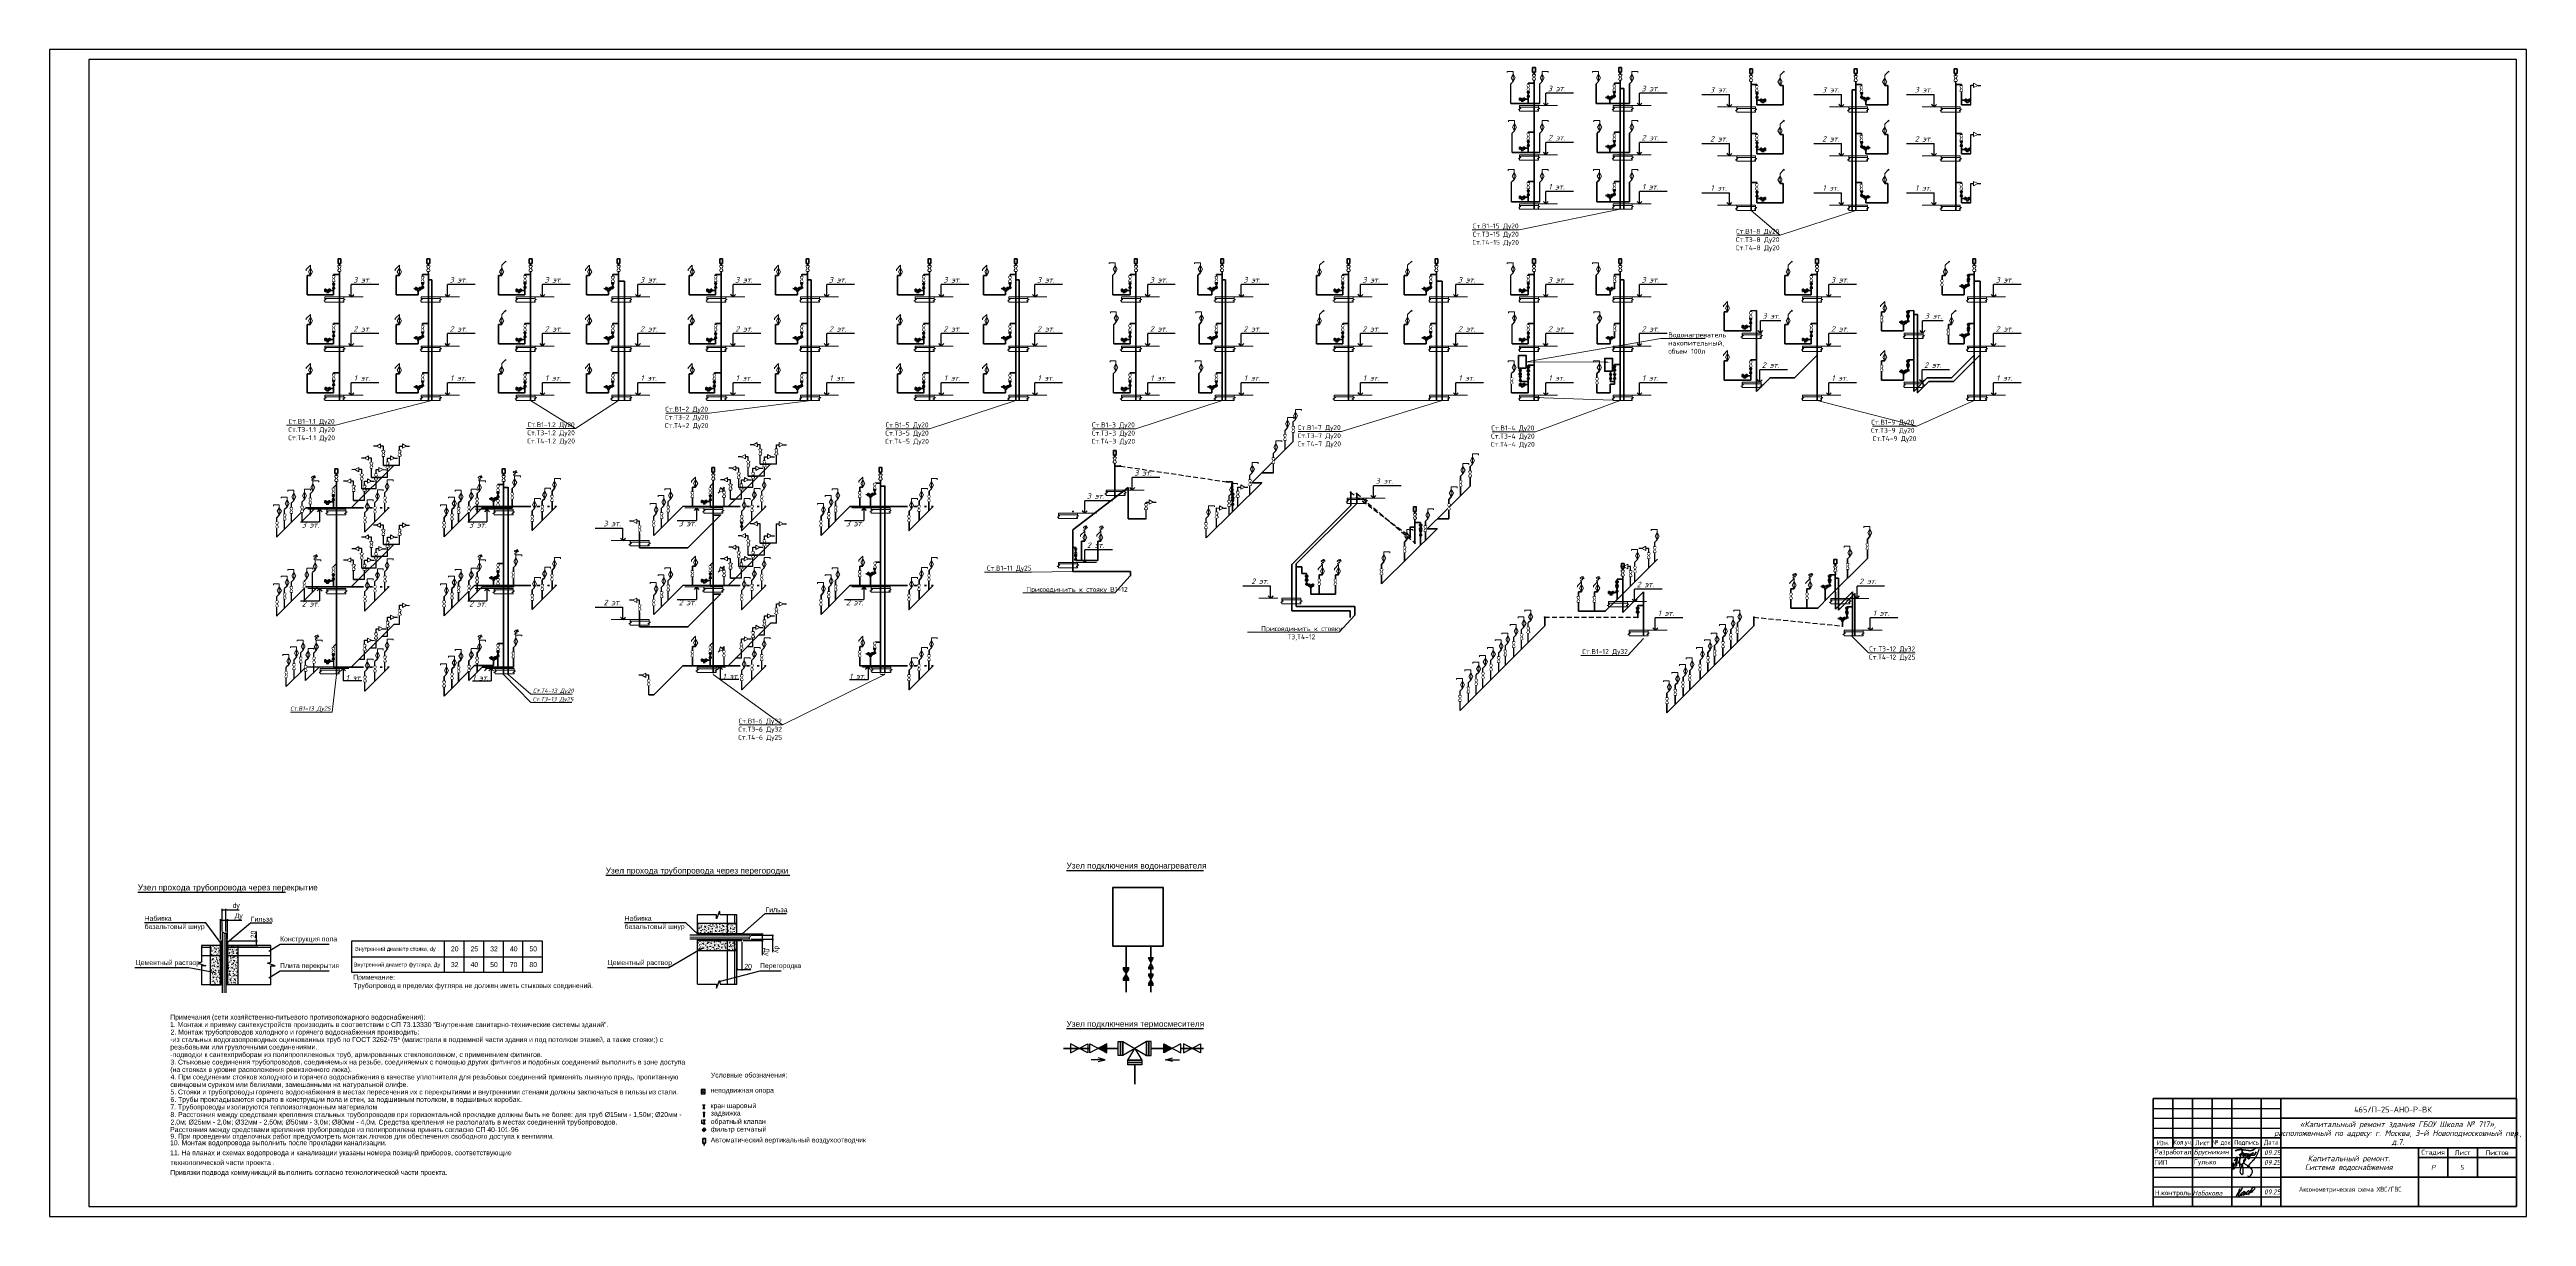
# Model space of a CAD drawing. Header units: millimetres. Extents: x -10178924 to 11692288, y -947381 to 58396.
# Drawn here: x 1229947 to 1356045, y -839482 to -780087 of the extents above; entities that cross this region are included whole.
import ezdxf
from ezdxf import colors
from ezdxf.entities.mleader import LeaderData, LeaderLine
from ezdxf.math import Vec2, Vec3

# ---------------------------------------------------------------- set-up
doc = ezdxf.new("R2010")
doc.units = ezdxf.units.MM
doc.linetypes.add('DASHE', pattern=[0.75, 0.5, -0.25])
for name, color, linetype, lineweight in [('!В2', 4, 'Continuous', 35), ('_0', 7, 'Continuous', 25), ('_К1', 30, 'Continuous', 50), ('Oborudowanie', 7, 'Continuous', 13), ('PDF _0', 7, 'Continuous', 9), ('PDF _Текст', 7, 'Continuous', 5), ('Shtamp', 7, 'Continuous', 35), ('ВК_В1', 5, 'Continuous', 30), ('ВК_Т3', 1, 'Continuous', 35), ('ВК_Т4', 6, 'Continuous', 35), ('МИП-M-Text', 7, 'Continuous', 0), ('Перекрытие ВК', 7, 'Continuous', 20), ('подписи', 170, 'Continuous', 25), ('ПП_Оформление_подписи_ГИП_Гулько', 5, 'Continuous', 30)]:
    doc.layers.add(name, color=color, linetype=linetype, lineweight=lineweight)
for name, color, linetype in [('1_Сущ. кусты', 7, 'Continuous'), ('_надписи_вода', 7, 'Continuous'), ('PDF __В1 Т3 Т4', 7, 'Continuous'), ('PDF __В1_25_сталь', 5, 'Continuous'), ('PDF __В1_50_сталь', 5, 'Continuous'), ('PDF __надписи водопровод', 7, 'Continuous'), ('PDF __надписи_вода', 7, 'Continuous'), ('PDF __Т3_25_сталь', 1, 'Continuous'), ('PDF _MONOLIT', 7, 'Continuous'), ('PDF _Oborudowanie', 7, 'Continuous'), ('PDF _OTDELKA', 7, 'Continuous'), ('PDF _PDF __В1_25_сталь', 5, 'Continuous'), ('PDF _PDF __Т3_25_сталь', 1, 'Continuous'), ('PDF _В1_Арматура', 7, 'Continuous'), ('PDF _ВК_Т3', 1, 'Continuous'), ('PDF _МИП-M-Text', 7, 'Continuous'), ('ВК_Выноски', 7, 'Continuous')]:
    doc.layers.add(name, color=color, linetype=linetype)
doc.layers.add('PDF _ВК', color=7, linetype='Continuous', true_color=0x007eff)
doc.styles.add('ISOCPEUR', font='isocpeui.ttf', dxfattribs={"width": 0.9})
doc.styles.add('PDF Arial', font='arial.ttf')
doc.styles.add('PDF ISOCPEUR', font='isocpeur.ttf')
doc.styles.add('М2', font='isocpeur.ttf', dxfattribs={"width": 0.8})
doc.styles.add('ОЛЬГА', font='isocpeui.ttf', dxfattribs={"height": 280})
doc.styles.add('ТЕКСТ', font='arial.ttf', dxfattribs={"height": 200})

# ---------------------------------------------------------------- blocks, each defined once
blk = doc.blocks.new('dj plocica')
at = {"lineweight": 13}
for p, q in [((35.4, 0), (-35.4, 0)), ((-35.4, -9.2), (-35.4, 0)), ((35.4, -9.2), (35.4, 0)), ((-30.5, -9.2), (-39.8, -15.1)), ((-39.8, -15.1), (-35.4, -15.1)), ((-35.4, -5.8), (35.3, -5.8)), ((-35.4, -9.2), (-30.5, -9.2)), ((-35.4, -15.1), (-35.4, -20)), ((35.4, -20), (-35.4, -20)), ((40.2, -9.2), (30.9, -15.1)), ((30.9, -15.1), (35.4, -15.1)), ((35.4, -9.2), (40.2, -9.2)), ((35.4, -15.1), (35.4, -20))]:
    blk.add_line(p, q, dxfattribs=at)
blk = doc.blocks.new('A$C766B7461')
at = {"color": 0, "linetype": 'ByBlock'}
for p, q in [((0, 3), (1, 3)), ((0, 0), (0, 3)), ((1, 0), (0, 0)), ((0.5, 3), (0.5, 0)), ((6, 3), (1, 0)), ((6, 0), (1, 3)), ((1, 3), (1, 0)), ((7, 3), (6, 3)), ((6, 3), (6, 0)), ((6, 0), (7, 0)), ((6.5, 0), (6.5, 3)), ((7, 0), (7, 3))]:
    blk.add_line(p, q, dxfattribs=at)
blk.add_wipeout([(0, 3), (0.5, 3), (0.5, 0), (0, 0)], dxfattribs=at)
blk.add_wipeout([(0.5, 3), (1, 3), (1, 0), (0.5, 0)], dxfattribs=at)
blk.add_wipeout([(1, 3), (3.5, 1.5), (1, 0)], dxfattribs=at)
blk.add_wipeout([(7, 3), (6.5, 3), (6.5, 0), (7, 0)], dxfattribs=at)
blk.add_wipeout([(6.5, 3), (6, 3), (6, 0), (6.5, 0)], dxfattribs=at)
blk.add_wipeout([(6, 3), (3.5, 1.5), (6, 0)], dxfattribs=at)
blk = doc.blocks.new('A$C3a3dae78')
at = {"layer": 'Oborudowanie'}
for p, q in [((-301, 518), (0, 518)), ((-301, 518), (-301, 456)), ((0, 372), (-105, 186)), ((0, 0), (-105, 186)), ((0, 0), (0, 518)), ((0, 372), (105, 186)), ((0, 0), (105, 186))]:
    blk.add_line(p, q, dxfattribs=at)
blk = doc.blocks.new('A$C58A93042')
at = {"layer": 'МИП-M-Text', "ltscale": 100}
h = blk.add_hatch(color=256, dxfattribs=at)
h.dxf.hatch_style = 1
h.paths.add_polyline_path([(100, -150), (350, 0), (100, 150)])
for p, q in [((100, 150), (0, 150)), ((0, 150), (0, -150)), ((50, 150), (50, -150)), ((100, -150), (600, 150)), ((100, 150), (600, -150)), ((100, -150), (100, 150)), ((600, 150), (700, 150)), ((600, -150), (600, 150)), ((650, -150), (650, 150)), ((700, 150), (700, -150)), ((0, -150), (100, -150)), ((700, -150), (600, -150))]:
    blk.add_line(p, q, dxfattribs=at)
blk = doc.blocks.new('A$Cba312637')
for p, q in [((-111, 9), (-111, 28)), ((-111, 28), (0, 28)), ((0, 9), (-111, 9)), ((-111, -9), (-111, 9)), ((-111, 9), (0, 9)), ((0, 28), (0, 9)), ((0, 9), (0, -9)), ((0, -9), (-111, -9)), ((-56, -102), (-111, -9)), ((-111, -9), (0, -9)), ((0, -9), (-56, -102))]:
    blk.add_line(p, q)
at = {"extrusion": (0, 0, -1)}
for p, q in [((-56, -102), (-111, -195)), ((0, -195), (-111, -195)), ((-111, -195), (-111, -213)), ((-111, -195), (0, -195)), ((0, -213), (-111, -213)), ((-111, -213), (-111, -232)), ((-111, -213), (0, -213)), ((-111, -232), (0, -232)), ((0, -195), (-56, -102)), ((0, -213), (0, -195)), ((0, -232), (0, -213))]:
    blk.add_line(p, q, dxfattribs=at)
at = {"layer": 'Oborudowanie', "color": 7}
for p, q in [((-111, 28), (0, 28)), ((-111, 9), (0, 9)), ((0, 28), (0, -9)), ((0, -9), (-111, -195)), ((-111, -9), (0, -195)), ((0, -9), (-111, -9)), ((0, -195), (-111, -195)), ((0, -213), (-111, -213)), ((-111, -232), (0, -232)), ((0, -232), (0, -195))]:
    blk.add_line(p, q, dxfattribs=at)
blk = doc.blocks.new('_None')
blk = doc.blocks.new('Кран')
at = {"color": 0, "linetype": 'ByBlock'}
for p, q in [((232833, 50756), (232833, 50796)), ((232833, 50796), (232953, 50796)), ((232833, 50776), (232953, 50776)), ((232953, 50756), (232833, 50556)), ((232833, 50756), (232953, 50556)), ((232953, 50756), (232833, 50756)), ((232833, 50556), (232833, 50516)), ((232953, 50556), (232833, 50556)), ((232953, 50536), (232833, 50536)), ((232833, 50516), (232953, 50516)), ((232953, 50796), (232953, 50756)), ((232953, 50516), (232953, 50556))]:
    blk.add_line(p, q, dxfattribs=at)
blk.add_wipeout([(232953, 50516), (232953, 50536), (232833, 50536), (232833, 50516)], dxfattribs=at)
blk.add_wipeout([(232953, 50536), (232953, 50556), (232833, 50556), (232833, 50536)], dxfattribs=at)
blk.add_wipeout([(232953, 50556), (232893, 50656), (232833, 50556)], dxfattribs=at)
blk.add_wipeout([(232953, 50796), (232953, 50776), (232833, 50776), (232833, 50796)], dxfattribs=at)
blk.add_wipeout([(232953, 50776), (232953, 50756), (232833, 50756), (232833, 50776)], dxfattribs=at)
blk.add_wipeout([(232953, 50756), (232893, 50656), (232833, 50756)], dxfattribs=at)
blk = doc.blocks.new('A$Cb06f03d6')
at = {"layer": 'ПП_Оформление_подписи_ГИП_Гулько'}
blk.add_line((-125812, 86151), (-99010, 105567), dxfattribs=at)
for points in [[(-153665, 12505), (-142841, 105790), (-159754, 76722), (-152989, 32784), (-137429, 26024), (-117811, 71315), (-98869, 164600), (-92504, 179742), (-92297, 176756)], [(-128360, 138738), (-93552, 187518), (-92504, 179742), (-97797, 114560), (-104164, 55600)], [(-75533, 97324), (-42210, 189000), (-42210, 208026), (-48269, 212783), (-52164, 202837), (-57357, 65757), (-56924, 62730), (-40479, 94297), (-32257, 83054), (-17543, 96459), (-18408, 94730), (-18706, 73957), (-12202, 5501), (-23909, -59489), (-44288, -31326), (-39549, 31070), (-17839, 86088), (28122, 165376), (-2229, 141546), (2107, 106452), (39396, 79590), (85790, 47095), (115708, 735), (107904, -44757), (87958, -72486), (68013, -84185), (56306, -72920)], [(48334, 37486), (96196, 107493), (144753, 156012), (214812, 300877)]]:
    blk.add_spline(points, degree=3, dxfattribs=at)

msp = doc.modelspace()

# ---------------------------------------------------------------- hatches: boundary and pattern name
at = {"layer": '1_Сущ. кусты', "transparency": 33554661}
h = msp.add_hatch(dxfattribs=at)
h.set_pattern_fill('ANSI31', color=256, scale=15)
h.set_pattern_definition([(45, (-824331.746, -1289016.11), (-33.6759605, 33.6759605), [])])
h.paths.add_polyline_path([(1238654.9, -827696.2), (1238731.1, -827696.2), (1238731.1, -825446.2), (1238654.9, -825446.2)])
h = msp.add_hatch(dxfattribs=at)
h.set_pattern_fill('ANSI31', color=256, scale=15)
h.set_pattern_definition([(45, (-824056.577, -1289016.11), (-33.6759605, 33.6759605), [])])
h.paths.add_polyline_path([(1238930, -827696.2), (1239006.2, -827696.2), (1239006.2, -825446.2), (1238930, -825446.2)])
h = msp.add_hatch(dxfattribs=at)
h.set_pattern_fill('ANSI31', color=256, scale=15, angle=-90)
h.set_pattern_definition([(315, (801622.457, 1237894.477), (33.6759605, 33.6759605), [])])
h.paths.add_polyline_path([(1262942.4, -825092.1), (1262942.4, -825168.3), (1265192.4, -825168.3), (1265192.4, -825092.1)])
h = msp.add_hatch(dxfattribs=at)
h.set_pattern_fill('ANSI31', color=256, scale=15, angle=-90)
h.set_pattern_definition([(315, (801622.457, 1237619.31), (33.6759605, 33.6759605), [])])
h.paths.add_polyline_path([(1262942.4, -825367.3), (1262942.4, -825443.5), (1265192.4, -825443.5), (1265192.4, -825367.3)])

# ---------------------------------------------------------------- linework, layer by layer
at = {"layer": '!В2', "color": 18, "true_color": 0x000000}
msp.add_lwpolyline([(1263347.4, -835752.8), (1263207.7, -835752.8), (1263207.7, -835522.9), (1263347.4, -835522.9)], close=True, dxfattribs=at)
msp.add_lwpolyline([(1263277.6, -835872.8), (1263277.6, -835752.8)], dxfattribs=at)
for p, q in [((1306121.7, -782941.3), (1305996.7, -782816.3)), ((1307528.9, -782310.7), (1306121.7, -782310.7)), ((1306121.7, -782941.3), (1306121.7, -782310.7)), ((1306121.7, -782941.3), (1306246.7, -782816.3)), ((1310888.9, -782941.3), (1310763.9, -782816.3)), ((1312296.1, -782310.7), (1310888.9, -782310.7)), ((1310888.9, -782941.3), (1310888.9, -782310.7)), ((1310888.9, -782941.3), (1311013.9, -782816.3)), ((1314061.8, -782371.7), (1315468.9, -782371.7)), ((1315468.9, -783002.3), (1315343.9, -782877.3)), ((1315468.9, -783002.3), (1315468.9, -782371.7)), ((1315468.9, -783002.3), (1315593.9, -782877.3)), ((1319763.7, -782371.7), (1321170.8, -782371.7)), ((1321170.8, -783002.3), (1321045.8, -782877.3)), ((1321170.8, -783002.3), (1321170.8, -782371.7)), ((1321170.8, -783002.3), (1321295.8, -782877.3)), ((1324477.7, -782371.7), (1325884.8, -782371.7)), ((1325884.8, -783002.3), (1325759.8, -782877.3)), ((1325884.8, -783002.3), (1325884.8, -782371.7)), ((1325884.8, -783002.3), (1326009.8, -782877.3)), ((1306121.7, -785441.3), (1305996.7, -785316.3)), ((1307528.9, -784810.7), (1306121.7, -784810.7)), ((1306121.7, -785441.3), (1306121.7, -784810.7)), ((1306121.7, -785441.3), (1306246.7, -785316.3)), ((1310888.9, -785441.3), (1310763.9, -785316.3)), ((1312296.1, -784810.7), (1310888.9, -784810.7)), ((1310888.9, -785441.3), (1310888.9, -784810.7)), ((1310888.9, -785441.3), (1311013.9, -785316.3)), ((1314061.8, -784871.7), (1315468.9, -784871.7)), ((1315468.9, -785502.3), (1315343.9, -785377.3)), ((1315468.9, -785502.3), (1315468.9, -784871.7)), ((1315468.9, -785502.3), (1315593.9, -785377.3)), ((1319763.7, -784871.7), (1321170.8, -784871.7)), ((1321170.8, -785502.3), (1321045.8, -785377.3)), ((1321170.8, -785502.3), (1321170.8, -784871.7)), ((1321170.8, -785502.3), (1321295.8, -785377.3)), ((1324477.7, -784871.7), (1325884.8, -784871.7)), ((1325884.8, -785502.3), (1325759.8, -785377.3)), ((1325884.8, -785502.3), (1325884.8, -784871.7)), ((1325884.8, -785502.3), (1326009.8, -785377.3)), ((1306121.7, -787941.3), (1305996.7, -787816.3)), ((1307528.9, -787310.7), (1306121.7, -787310.7)), ((1306121.7, -787941.3), (1306121.7, -787310.7)), ((1306121.7, -787941.3), (1306246.7, -787816.3)), ((1310888.9, -787941.3), (1310763.9, -787816.3)), ((1312296.1, -787310.7), (1310888.9, -787310.7)), ((1310888.9, -787941.3), (1310888.9, -787310.7)), ((1310888.9, -787941.3), (1311013.9, -787816.3)), ((1314061.8, -787371.7), (1315468.9, -787371.7)), ((1315468.9, -788002.3), (1315343.9, -787877.3)), ((1315468.9, -788002.3), (1315468.9, -787371.7)), ((1315468.9, -788002.3), (1315593.9, -787877.3)), ((1319763.7, -787371.7), (1321170.8, -787371.7)), ((1321170.8, -788002.3), (1321045.8, -787877.3)), ((1321170.8, -788002.3), (1321170.8, -787371.7)), ((1321170.8, -788002.3), (1321295.8, -787877.3)), ((1324477.7, -787371.7), (1325884.8, -787371.7)), ((1325884.8, -788002.3), (1325759.8, -787877.3)), ((1325884.8, -788002.3), (1325884.8, -787371.7)), ((1325884.8, -788002.3), (1326009.8, -787877.3)), ((1245304.9, -792677.7), (1245179.9, -792552.7)), ((1246712, -792047.1), (1245304.9, -792047.1)), ((1245304.9, -792677.7), (1245304.9, -792047.1)), ((1245304.9, -792677.7), (1245429.9, -792552.7)), ((1250207.4, -792677.7), (1250082.4, -792552.7)), ((1251614.5, -792047.1), (1250207.4, -792047.1)), ((1250207.4, -792677.7), (1250207.4, -792047.1)), ((1250207.4, -792677.7), (1250332.4, -792552.7)), ((1255041.5, -792677.7), (1254916.5, -792552.7)), ((1256448.6, -792047.1), (1255041.5, -792047.1)), ((1255041.5, -792677.7), (1255041.5, -792047.1)), ((1255041.5, -792677.7), (1255166.5, -792552.7)), ((1259901.9, -792677.7), (1259776.9, -792552.7)), ((1261309, -792047.1), (1259901.9, -792047.1)), ((1259901.9, -792677.7), (1259901.9, -792047.1)), ((1259901.9, -792677.7), (1260026.9, -792552.7)), ((1264746.4, -792677.7), (1264621.4, -792552.7)), ((1266153.6, -792047.1), (1264746.4, -792047.1)), ((1264746.4, -792677.7), (1264746.4, -792047.1)), ((1264746.4, -792677.7), (1264871.4, -792552.7)), ((1269513.6, -792677.7), (1269388.6, -792552.7)), ((1270920.7, -792047.1), (1269513.6, -792047.1)), ((1269513.6, -792677.7), (1269513.6, -792047.1)), ((1269513.6, -792677.7), (1269638.6, -792552.7)), ((1275347.3, -792677.7), (1275222.3, -792552.7)), ((1276754.4, -792047.1), (1275347.3, -792047.1)), ((1275347.3, -792677.7), (1275347.3, -792047.1)), ((1275347.3, -792677.7), (1275472.3, -792552.7)), ((1280114.5, -792677.7), (1279989.5, -792552.7)), ((1281521.6, -792047.1), (1280114.5, -792047.1)), ((1280114.5, -792677.7), (1280114.5, -792047.1)), ((1280114.5, -792677.7), (1280239.5, -792552.7)), ((1285852.6, -792677.7), (1285727.6, -792552.7)), ((1287259.8, -792047.1), (1285852.6, -792047.1)), ((1285852.6, -792677.7), (1285852.6, -792047.1)), ((1285852.6, -792677.7), (1285977.6, -792552.7)), ((1290619.8, -792677.7), (1290494.8, -792552.7)), ((1292026.9, -792047.1), (1290619.8, -792047.1)), ((1290619.8, -792677.7), (1290619.8, -792047.1)), ((1290619.8, -792677.7), (1290744.8, -792552.7)), ((1296678.4, -792677.7), (1296553.4, -792552.7)), ((1298085.6, -792047.1), (1296678.4, -792047.1)), ((1296678.4, -792677.7), (1296678.4, -792047.1)), ((1296678.4, -792677.7), (1296803.4, -792552.7)), ((1301538.8, -792677.7), (1301413.8, -792552.7)), ((1302946, -792047.1), (1301538.8, -792047.1)), ((1301538.8, -792677.7), (1301538.8, -792047.1)), ((1301538.8, -792677.7), (1301663.8, -792552.7)), ((1306121.7, -792677.7), (1305996.7, -792552.7)), ((1307528.9, -792047.1), (1306121.7, -792047.1)), ((1306121.7, -792677.7), (1306121.7, -792047.1)), ((1306121.7, -792677.7), (1306246.7, -792552.7)), ((1310888.9, -792677.7), (1310763.9, -792552.7)), ((1312296.1, -792047.1), (1310888.9, -792047.1)), ((1310888.9, -792677.7), (1310888.9, -792047.1)), ((1310888.9, -792677.7), (1311013.9, -792552.7)), ((1320530.2, -792677.7), (1320405.2, -792552.7)), ((1321937.3, -792047.1), (1320530.2, -792047.1)), ((1320530.2, -792677.7), (1320530.2, -792047.1)), ((1320530.2, -792677.7), (1320655.2, -792552.7)), ((1328917, -792677.7), (1328792, -792552.7)), ((1330324.1, -792047.1), (1328917, -792047.1)), ((1328917, -792677.7), (1328917, -792047.1)), ((1328917, -792677.7), (1329042, -792552.7)), ((1317042.9, -794520.1), (1316917.9, -794395.1)), ((1318086.2, -793889.5), (1317042.9, -793889.5)), ((1317042.9, -794520.1), (1317042.9, -793889.5)), ((1317042.9, -794520.1), (1317167.9, -794395.1)), ((1325302.2, -794520.1), (1325177.2, -794395.1)), ((1325302.2, -794520.1), (1325302.2, -793889.5)), ((1325302.2, -794520.1), (1325427.2, -794395.1)), ((1245304.9, -795177.7), (1245179.9, -795052.7)), ((1246712, -794547.1), (1245304.9, -794547.1)), ((1245304.9, -795177.7), (1245304.9, -794547.1)), ((1245304.9, -795177.7), (1245429.9, -795052.7)), ((1250207.4, -795177.7), (1250082.4, -795052.7)), ((1251614.5, -794547.1), (1250207.4, -794547.1)), ((1250207.4, -795177.7), (1250207.4, -794547.1)), ((1250207.4, -795177.7), (1250332.4, -795052.7)), ((1255041.5, -795177.7), (1254916.5, -795052.7)), ((1256448.6, -794547.1), (1255041.5, -794547.1)), ((1255041.5, -795177.7), (1255041.5, -794547.1)), ((1255041.5, -795177.7), (1255166.5, -795052.7)), ((1259901.9, -795177.7), (1259776.9, -795052.7)), ((1261309, -794547.1), (1259901.9, -794547.1)), ((1259901.9, -795177.7), (1259901.9, -794547.1)), ((1259901.9, -795177.7), (1260026.9, -795052.7)), ((1264746.4, -795177.7), (1264621.4, -795052.7)), ((1266153.6, -794547.1), (1264746.4, -794547.1)), ((1264746.4, -795177.7), (1264746.4, -794547.1)), ((1264746.4, -795177.7), (1264871.4, -795052.7)), ((1269513.6, -795177.7), (1269388.6, -795052.7)), ((1270920.7, -794547.1), (1269513.6, -794547.1)), ((1269513.6, -795177.7), (1269513.6, -794547.1)), ((1269513.6, -795177.7), (1269638.6, -795052.7)), ((1275347.3, -795177.7), (1275222.3, -795052.7)), ((1276754.4, -794547.1), (1275347.3, -794547.1)), ((1275347.3, -795177.7), (1275347.3, -794547.1)), ((1275347.3, -795177.7), (1275472.3, -795052.7)), ((1280114.5, -795177.7), (1279989.5, -795052.7)), ((1281521.6, -794547.1), (1280114.5, -794547.1)), ((1280114.5, -795177.7), (1280114.5, -794547.1)), ((1280114.5, -795177.7), (1280239.5, -795052.7)), ((1285852.6, -795177.7), (1285727.6, -795052.7)), ((1287259.8, -794547.1), (1285852.6, -794547.1)), ((1285852.6, -795177.7), (1285852.6, -794547.1)), ((1285852.6, -795177.7), (1285977.6, -795052.7)), ((1290619.8, -795177.7), (1290494.8, -795052.7)), ((1292026.9, -794547.1), (1290619.8, -794547.1)), ((1290619.8, -795177.7), (1290619.8, -794547.1)), ((1290619.8, -795177.7), (1290744.8, -795052.7)), ((1296678.4, -795177.7), (1296553.4, -795052.7)), ((1298085.6, -794547.1), (1296678.4, -794547.1)), ((1296678.4, -795177.7), (1296678.4, -794547.1)), ((1296678.4, -795177.7), (1296803.4, -795052.7)), ((1301538.8, -795177.7), (1301413.8, -795052.7)), ((1302946, -794547.1), (1301538.8, -794547.1)), ((1301538.8, -795177.7), (1301538.8, -794547.1)), ((1301538.8, -795177.7), (1301663.8, -795052.7)), ((1306121.7, -795177.7), (1305996.7, -795052.7)), ((1307528.9, -794547.1), (1306121.7, -794547.1)), ((1306121.7, -795177.7), (1306121.7, -794547.1)), ((1306121.7, -795177.7), (1306246.7, -795052.7)), ((1310888.9, -795177.7), (1310763.9, -795052.7)), ((1312296.1, -794547.1), (1310888.9, -794547.1)), ((1310888.9, -795177.7), (1310888.9, -794547.1)), ((1310888.9, -795177.7), (1311013.9, -795052.7)), ((1320530.2, -795177.7), (1320405.2, -795052.7)), ((1321937.3, -794547.1), (1320530.2, -794547.1)), ((1320530.2, -795177.7), (1320530.2, -794547.1)), ((1320530.2, -795177.7), (1320655.2, -795052.7)), ((1328917, -795177.7), (1328792, -795052.7)), ((1330324.1, -794547.1), (1328917, -794547.1)), ((1328917, -795177.7), (1328917, -794547.1)), ((1328917, -795177.7), (1329042, -795052.7)), ((1317013.3, -797020.1), (1316888.3, -796895.1)), ((1318420.4, -796389.5), (1317013.3, -796389.5)), ((1317013.3, -797020.1), (1317013.3, -796389.5)), ((1317013.3, -797020.1), (1317138.3, -796895.1)), ((1325272.6, -797020.1), (1325147.6, -796895.1)), ((1326679.7, -796389.5), (1325272.6, -796389.5)), ((1325272.6, -797020.1), (1325272.6, -796389.5)), ((1325272.6, -797020.1), (1325397.6, -796895.1)), ((1245304.9, -797677.7), (1245179.9, -797552.7)), ((1246712, -797047.1), (1245304.9, -797047.1)), ((1245304.9, -797677.7), (1245304.9, -797047.1)), ((1245304.9, -797677.7), (1245429.9, -797552.7)), ((1250207.4, -797677.7), (1250082.4, -797552.7)), ((1251614.5, -797047.1), (1250207.4, -797047.1)), ((1250207.4, -797677.7), (1250207.4, -797047.1)), ((1250207.4, -797677.7), (1250332.4, -797552.7)), ((1255041.5, -797677.7), (1254916.5, -797552.7)), ((1256448.6, -797047.1), (1255041.5, -797047.1)), ((1255041.5, -797677.7), (1255041.5, -797047.1)), ((1255041.5, -797677.7), (1255166.5, -797552.7)), ((1259901.9, -797677.7), (1259776.9, -797552.7)), ((1261309, -797047.1), (1259901.9, -797047.1)), ((1259901.9, -797677.7), (1259901.9, -797047.1)), ((1259901.9, -797677.7), (1260026.9, -797552.7)), ((1264746.4, -797677.7), (1264621.4, -797552.7)), ((1266153.6, -797047.1), (1264746.4, -797047.1)), ((1264746.4, -797677.7), (1264746.4, -797047.1)), ((1264746.4, -797677.7), (1264871.4, -797552.7)), ((1269513.6, -797677.7), (1269388.6, -797552.7)), ((1270920.7, -797047.1), (1269513.6, -797047.1)), ((1269513.6, -797677.7), (1269513.6, -797047.1)), ((1269513.6, -797677.7), (1269638.6, -797552.7)), ((1275347.3, -797677.7), (1275222.3, -797552.7)), ((1276754.4, -797047.1), (1275347.3, -797047.1)), ((1275347.3, -797677.7), (1275347.3, -797047.1)), ((1275347.3, -797677.7), (1275472.3, -797552.7)), ((1280114.5, -797677.7), (1279989.5, -797552.7)), ((1281521.6, -797047.1), (1280114.5, -797047.1)), ((1280114.5, -797677.7), (1280114.5, -797047.1)), ((1280114.5, -797677.7), (1280239.5, -797552.7)), ((1285852.6, -797677.7), (1285727.6, -797552.7)), ((1287259.8, -797047.1), (1285852.6, -797047.1)), ((1285852.6, -797677.7), (1285852.6, -797047.1)), ((1285852.6, -797677.7), (1285977.6, -797552.7)), ((1290619.8, -797677.7), (1290494.8, -797552.7)), ((1292026.9, -797047.1), (1290619.8, -797047.1)), ((1290619.8, -797677.7), (1290619.8, -797047.1)), ((1290619.8, -797677.7), (1290744.8, -797552.7)), ((1296678.4, -797677.7), (1296553.4, -797552.7)), ((1298085.6, -797047.1), (1296678.4, -797047.1)), ((1296678.4, -797677.7), (1296678.4, -797047.1)), ((1296678.4, -797677.7), (1296803.4, -797552.7)), ((1301538.8, -797677.7), (1301413.8, -797552.7)), ((1302946, -797047.1), (1301538.8, -797047.1)), ((1301538.8, -797677.7), (1301538.8, -797047.1)), ((1301538.8, -797677.7), (1301663.8, -797552.7)), ((1306121.7, -797677.7), (1305996.7, -797552.7)), ((1307528.9, -797047.1), (1306121.7, -797047.1)), ((1306121.7, -797677.7), (1306121.7, -797047.1)), ((1306121.7, -797677.7), (1306246.7, -797552.7)), ((1310888.9, -797677.7), (1310763.9, -797552.7)), ((1312296.1, -797047.1), (1310888.9, -797047.1)), ((1310888.9, -797677.7), (1310888.9, -797047.1)), ((1310888.9, -797677.7), (1311013.9, -797552.7)), ((1320530.2, -797677.7), (1320405.2, -797552.7)), ((1321937.3, -797047.1), (1320530.2, -797047.1)), ((1320530.2, -797677.7), (1320530.2, -797047.1)), ((1320530.2, -797677.7), (1320655.2, -797552.7)), ((1328917, -797677.7), (1328792, -797552.7)), ((1330324.1, -797047.1), (1328917, -797047.1)), ((1328917, -797677.7), (1328917, -797047.1)), ((1328917, -797677.7), (1329042, -797552.7)), ((1286474.9, -801875.9), (1285067.8, -801875.9)), ((1285067.8, -802506.5), (1285067.8, -801875.9)), ((1284054.3, -803057.4), (1282647.1, -803057.4)), ((1282647.1, -803688), (1282647.1, -803057.4)), ((1285067.8, -802506.5), (1284942.8, -802381.5)), ((1285067.8, -802506.5), (1285192.8, -802381.5)), ((1297345.9, -802917.5), (1297220.9, -802792.5)), ((1298753.1, -802286.9), (1297345.9, -802286.9)), ((1297345.9, -802917.5), (1297345.9, -802286.9)), ((1297345.9, -802917.5), (1297470.9, -802792.5)), ((1242719.1, -804120.1), (1243697.5, -804120.1)), ((1243697.5, -803489.5), (1243572.5, -803614.5)), ((1243697.5, -803489.5), (1243697.5, -804120.1)), ((1243697.5, -803489.5), (1243822.5, -803614.5)), ((1251235.3, -804120.1), (1252213.8, -804120.1)), ((1252213.8, -803489.5), (1252088.8, -803614.5)), ((1252213.8, -803489.5), (1252213.8, -804120.1)), ((1252213.8, -803489.5), (1252338.8, -803614.5)), ((1257729.6, -804451.4), (1259136.7, -804451.4)), ((1259136.7, -805082), (1259136.7, -804451.4)), ((1261905.4, -804050.4), (1262883.8, -804050.4)), ((1262883.8, -803419.8), (1262758.8, -803544.8)), ((1262883.8, -803419.8), (1262883.8, -804050.4)), ((1262883.8, -803419.8), (1263008.8, -803544.8)), ((1270421.6, -804050.4), (1271400, -804050.4)), ((1271400, -803419.8), (1271275, -803544.8)), ((1271400, -803419.8), (1271400, -804050.4)), ((1271400, -803419.8), (1271525, -803544.8)), ((1282647.1, -803688), (1282522.1, -803563)), ((1282647.1, -803688), (1282772.1, -803563)), ((1259136.7, -805082), (1259011.7, -804957)), ((1259136.7, -805082), (1259261.7, -804957)), ((1284054.3, -805557.4), (1282647.1, -805557.4)), ((1282647.1, -806188), (1282647.1, -805557.4)), ((1282647.1, -806188), (1282522.1, -806063)), ((1282647.1, -806188), (1282772.1, -806063)), ((1242719.1, -808142.3), (1243697.5, -808142.3)), ((1243697.5, -807511.7), (1243572.5, -807636.7)), ((1243697.5, -807511.7), (1243697.5, -808142.3)), ((1243697.5, -807511.7), (1243822.5, -807636.7)), ((1251235.3, -808142.3), (1252213.8, -808142.3)), ((1252213.8, -807511.7), (1252088.8, -807636.7)), ((1252213.8, -807511.7), (1252213.8, -808142.3)), ((1252213.8, -807511.7), (1252338.8, -807636.7)), ((1261905.4, -808072.5), (1262883.8, -808072.5)), ((1262883.8, -807441.9), (1262758.8, -807566.9)), ((1262883.8, -807441.9), (1262883.8, -808072.5)), ((1262883.8, -807441.9), (1263008.8, -807566.9)), ((1270421.6, -808072.5), (1271400, -808072.5)), ((1271400, -807441.9), (1271275, -807566.9)), ((1271400, -807441.9), (1271400, -808072.5)), ((1271400, -807441.9), (1271525, -807566.9)), ((1290703.8, -807388.1), (1292110.9, -807388.1)), ((1292110.9, -808018.7), (1291985.9, -807893.7)), ((1292110.9, -808018.7), (1292110.9, -807388.1)), ((1292110.9, -808018.7), (1292235.9, -807893.7)), ((1310644.5, -808184.5), (1310519.5, -808059.5)), ((1312051.6, -807553.9), (1310644.5, -807553.9)), ((1310644.5, -808184.5), (1310644.5, -807553.9)), ((1310644.5, -808184.5), (1310769.5, -808059.5)), ((1321964.3, -808023.9), (1321839.3, -807898.9)), ((1323371.4, -807393.3), (1321964.3, -807393.3)), ((1321964.3, -808023.9), (1321964.3, -807393.3)), ((1321964.3, -808023.9), (1322089.3, -807898.9)), ((1257729.6, -808473.5), (1259136.7, -808473.5)), ((1259136.7, -809104.1), (1259011.7, -808979.1)), ((1259136.7, -809104.1), (1259136.7, -808473.5)), ((1259136.7, -809104.1), (1259261.7, -808979.1)), ((1311692.4, -809648.1), (1311567.4, -809523.1)), ((1313099.5, -809017.5), (1311692.4, -809017.5)), ((1311692.4, -809648.1), (1311692.4, -809017.5)), ((1311692.4, -809648.1), (1311817.4, -809523.1)), ((1322639.3, -809648.1), (1322514.3, -809523.1)), ((1324046.4, -809017.5), (1322639.3, -809017.5)), ((1322639.3, -809648.1), (1322639.3, -809017.5)), ((1322639.3, -809648.1), (1322764.3, -809523.1)), ((1244893.4, -811591.5), (1244768.4, -811716.5)), ((1244893.4, -811591.5), (1244893.4, -812222.1)), ((1244893.4, -811591.5), (1245018.4, -811716.5)), ((1252213.8, -811591.5), (1252088.8, -811716.5)), ((1252430.4, -811591.5), (1252305.4, -811716.5)), ((1252430.4, -811591.5), (1252430.4, -812222.1)), ((1252430.4, -811591.5), (1252555.4, -811716.5)), ((1264079.7, -811521.7), (1263954.7, -811646.7)), ((1264079.7, -811521.7), (1264079.7, -812152.3)), ((1264079.7, -811521.7), (1264204.7, -811646.7)), ((1271616.7, -811521.7), (1271491.7, -811646.7)), ((1271616.7, -811521.7), (1271616.7, -812152.3)), ((1271616.7, -811521.7), (1271741.7, -811646.7)), ((1245845.3, -812222.1), (1244893.4, -812222.1)), ((1251478.6, -812222.1), (1252430.4, -812222.1)), ((1265031.5, -812152.3), (1264079.7, -812152.3)), ((1270664.9, -812152.3), (1271616.7, -812152.3)), ((1238654.9, -825446.2), (1238731.1, -825446.2)), ((1239006.2, -825446.2), (1238930, -825446.2)), ((1262942.4, -825168.3), (1262942.4, -825092.1)), ((1262942.4, -825443.5), (1262942.4, -825367.3)), ((1265192.4, -825092.1), (1265192.4, -825168.3)), ((1265192.4, -825443.5), (1265192.4, -825367.3)), ((1286138.1, -826792.3), (1285888.7, -826792.3)), ((1285888.7, -826792.3), (1285888.7, -826871.6)), ((1285888.7, -826871.6), (1286138.1, -826871.6)), ((1238731.1, -827696.2), (1238654.9, -827696.2)), ((1239006.2, -827696.2), (1238930, -827696.2)), ((1284354.7, -830568.8), (1284474.9, -830568.8)), ((1284354.7, -831289.6), (1284354.7, -830568.8)), ((1284474.9, -830568.8), (1284474.9, -831289.6)), ((1284474.9, -830568.8), (1284595, -830568.8)), ((1284474.9, -831289.6), (1284474.9, -830568.8)), ((1284595, -830568.8), (1284595, -831289.6)), ((1284595, -830568.8), (1285195.7, -830929.2)), ((1284595, -831289.6), (1284595, -830568.8)), ((1285195.7, -830929.2), (1284595, -831289.6)), ((1284835.3, -831529.9), (1285195.7, -830929.2)), ((1285195.7, -830929.2), (1285556.1, -831529.9)), ((1284474.9, -831289.6), (1284354.7, -831289.6)), ((1284595, -831289.6), (1284474.9, -831289.6)), ((1284835.3, -831650), (1284835.3, -831529.9)), ((1284835.3, -831529.9), (1285556.1, -831529.9)), ((1285556.1, -831529.9), (1284835.3, -831529.9)), ((1284835.3, -831770.1), (1284835.3, -831650)), ((1284835.3, -831650), (1285556.1, -831650)), ((1285556.1, -831650), (1284835.3, -831650)), ((1285556.1, -831770.1), (1284835.3, -831770.1)), ((1285556.1, -831529.9), (1285556.1, -831650)), ((1285556.1, -831650), (1285556.1, -831770.1)), ((1263115.2, -833026.4), (1263330.8, -833241.9)), ((1263330.8, -833026.4), (1263115.2, -833241.9))]:
    msp.add_line(p, q)
at = {"color": 0, "linetype": 'ByBlock'}
for p, q in [((1245923.8, -802279.1), (1245923.8, -802319.1)), ((1246043.8, -802279.1), (1245923.8, -802279.1)), ((1246043.8, -802299.1), (1245923.8, -802299.1)), ((1245923.8, -802319.1), (1246043.8, -802519.1)), ((1246043.8, -802319.1), (1245923.8, -802519.1)), ((1245923.8, -802319.1), (1246043.8, -802319.1)), ((1245923.8, -802559.1), (1245923.8, -802519.1)), ((1245923.8, -802519.1), (1246043.8, -802519.1)), ((1245923.8, -802539.1), (1246043.8, -802539.1)), ((1246043.8, -802559.1), (1245923.8, -802559.1)), ((1246043.8, -802319.1), (1246043.8, -802279.1)), ((1246043.8, -802519.1), (1246043.8, -802559.1)), ((1264227, -802587.4), (1264227, -802627.4)), ((1264347, -802587.4), (1264227, -802587.4)), ((1264347, -802607.4), (1264227, -802607.4)), ((1264227, -802627.4), (1264347, -802827.4)), ((1264347, -802627.4), (1264227, -802827.4)), ((1264227, -802627.4), (1264347, -802627.4)), ((1264227, -802867.4), (1264227, -802827.4)), ((1264227, -802827.4), (1264347, -802827.4)), ((1264227, -802847.4), (1264347, -802847.4)), ((1264347, -802867.4), (1264227, -802867.4)), ((1264347, -802627.4), (1264347, -802587.4)), ((1264347, -802827.4), (1264347, -802867.4)), ((1265110, -802209.4), (1265110, -802249.4)), ((1265230, -802209.4), (1265110, -802209.4)), ((1265230, -802229.4), (1265110, -802229.4)), ((1265110, -802249.4), (1265230, -802449.4)), ((1265230, -802249.4), (1265110, -802449.4)), ((1265110, -802249.4), (1265230, -802249.4)), ((1265110, -802489.4), (1265110, -802449.4)), ((1265110, -802449.4), (1265230, -802449.4)), ((1265110, -802469.4), (1265230, -802469.4)), ((1265230, -802489.4), (1265110, -802489.4)), ((1265230, -802249.4), (1265230, -802209.4)), ((1265230, -802449.4), (1265230, -802489.4)), ((1285713.9, -803211.3), (1285713.9, -803251.3)), ((1285833.9, -803211.3), (1285713.9, -803211.3)), ((1285833.9, -803231.3), (1285713.9, -803231.3)), ((1285833.9, -803251.3), (1285833.9, -803211.3)), ((1265127.9, -803815.9), (1265127.9, -803855.9)), ((1265247.9, -803815.9), (1265127.9, -803815.9)), ((1265247.9, -803835.9), (1265127.9, -803835.9)), ((1265127.9, -803855.9), (1265247.9, -804055.9)), ((1265247.9, -803855.9), (1265127.9, -804055.9)), ((1265127.9, -803855.9), (1265247.9, -803855.9)), ((1265127.9, -804095.9), (1265127.9, -804055.9)), ((1265127.9, -804055.9), (1265247.9, -804055.9)), ((1265127.9, -804075.9), (1265247.9, -804075.9)), ((1265247.9, -804095.9), (1265127.9, -804095.9)), ((1265247.9, -803855.9), (1265247.9, -803815.9)), ((1265247.9, -804055.9), (1265247.9, -804095.9)), ((1285713.9, -803251.3), (1285833.9, -803451.3)), ((1285833.9, -803251.3), (1285713.9, -803451.3)), ((1285713.9, -803251.3), (1285833.9, -803251.3)), ((1285713.9, -803491.3), (1285713.9, -803451.3)), ((1285713.9, -803451.3), (1285833.9, -803451.3)), ((1285713.9, -803471.3), (1285833.9, -803471.3)), ((1285833.9, -803491.3), (1285713.9, -803491.3)), ((1285833.9, -803451.3), (1285833.9, -803491.3)), ((1245923.8, -806301.2), (1245923.8, -806341.2)), ((1246043.8, -806301.2), (1245923.8, -806301.2)), ((1246043.8, -806321.2), (1245923.8, -806321.2)), ((1245923.8, -806341.2), (1246043.8, -806541.2)), ((1246043.8, -806341.2), (1245923.8, -806541.2)), ((1245923.8, -806341.2), (1246043.8, -806341.2)), ((1245923.8, -806581.2), (1245923.8, -806541.2)), ((1245923.8, -806541.2), (1246043.8, -806541.2)), ((1245923.8, -806561.2), (1246043.8, -806561.2)), ((1246043.8, -806581.2), (1245923.8, -806581.2)), ((1246043.8, -806341.2), (1246043.8, -806301.2)), ((1246043.8, -806541.2), (1246043.8, -806581.2)), ((1264227, -806609.6), (1264227, -806649.6)), ((1264347, -806609.6), (1264227, -806609.6)), ((1264347, -806629.6), (1264227, -806629.6)), ((1264227, -806649.6), (1264347, -806849.6)), ((1264347, -806649.6), (1264227, -806849.6)), ((1264227, -806649.6), (1264347, -806649.6)), ((1264227, -806889.6), (1264227, -806849.6)), ((1264227, -806849.6), (1264347, -806849.6)), ((1264227, -806869.6), (1264347, -806869.6)), ((1264347, -806889.6), (1264227, -806889.6)), ((1264347, -806649.6), (1264347, -806609.6)), ((1264347, -806849.6), (1264347, -806889.6)), ((1265110, -806231.5), (1265110, -806271.5)), ((1265230, -806231.5), (1265110, -806231.5)), ((1265230, -806251.5), (1265110, -806251.5)), ((1265110, -806271.5), (1265230, -806471.5)), ((1265230, -806271.5), (1265110, -806471.5)), ((1265110, -806271.5), (1265230, -806271.5)), ((1265110, -806511.5), (1265110, -806471.5)), ((1265110, -806471.5), (1265230, -806471.5)), ((1265110, -806491.5), (1265230, -806491.5)), ((1265230, -806271.5), (1265230, -806231.5)), ((1265230, -806471.5), (1265230, -806511.5)), ((1245923.8, -810381), (1245923.8, -810421)), ((1246043.8, -810381), (1245923.8, -810381)), ((1246043.8, -810401), (1245923.8, -810401)), ((1245923.8, -810421), (1246043.8, -810621)), ((1246043.8, -810421), (1245923.8, -810621)), ((1245923.8, -810421), (1246043.8, -810421)), ((1245923.8, -810661), (1245923.8, -810621)), ((1245923.8, -810621), (1246043.8, -810621)), ((1245923.8, -810641), (1246043.8, -810641)), ((1246043.8, -810661), (1245923.8, -810661)), ((1246043.8, -810421), (1246043.8, -810381)), ((1246043.8, -810621), (1246043.8, -810661)), ((1265110, -810311.3), (1265110, -810351.3)), ((1265230, -810311.3), (1265110, -810311.3)), ((1265230, -810331.3), (1265110, -810331.3)), ((1265110, -810351.3), (1265230, -810551.3)), ((1265230, -810351.3), (1265110, -810551.3)), ((1265110, -810351.3), (1265230, -810351.3)), ((1265110, -810591.3), (1265110, -810551.3)), ((1265110, -810551.3), (1265230, -810551.3)), ((1265110, -810571.3), (1265230, -810571.3)), ((1265230, -810591.3), (1265110, -810591.3)), ((1265230, -810351.3), (1265230, -810311.3)), ((1265230, -810551.3), (1265230, -810591.3))]:
    msp.add_line(p, q, dxfattribs=at)
at = {"extrusion": (0, 0, -1)}
for p, q in [((1285796.4, -830568.8), (1285195.7, -830929.2)), ((1285195.7, -830929.2), (1285796.4, -831289.6)), ((1285916.5, -830568.8), (1285796.4, -830568.8)), ((1285796.4, -830568.8), (1285796.4, -831289.6)), ((1285796.4, -831289.6), (1285796.4, -830568.8)), ((1286036.6, -830568.8), (1285916.5, -830568.8)), ((1285916.5, -830568.8), (1285916.5, -831289.6)), ((1285916.5, -831289.6), (1285916.5, -830568.8)), ((1286036.6, -831289.6), (1286036.6, -830568.8)), ((1285796.4, -831289.6), (1285916.5, -831289.6)), ((1285916.5, -831289.6), (1286036.6, -831289.6))]:
    msp.add_line(p, q, dxfattribs=at)
msp.add_lwpolyline([(1263115.2, -833241.9), (1263330.8, -833241.9), (1263330.8, -833026.4), (1263115.2, -833026.4)], close=True)
at = {"layer": '_надписи_вода', "color": 7, "linetype": 'DASHE', "ltscale": 500}
for p, q in [((1284455.1, -801287.3), (1289882.4, -802087.9)), ((1296492.2, -802683), (1299455.9, -805206.9)), ((1306064, -808982.2), (1310800.3, -808982.2)), ((1316712.3, -808982.2), (1321220.6, -809426.8))]:
    msp.add_line(p, q, dxfattribs=at)
at = {"layer": '_надписи_вода', "color": 7, "linetype": 'Continuous', "const_width": 50}
for points in [[(1284430.1, -801287.3, 1), (1284480.1, -801287.3, 1)], [(1289857.4, -802087.9, 1), (1289907.4, -802087.9, 1)], [(1296166, -802617.5, 1), (1296216, -802617.5, 1)], [(1296467.2, -802683, 1), (1296517.2, -802683, 1)], [(1282020.9, -803599.8, 1), (1282070.9, -803599.8, 1)], [(1299430.9, -805206.9, 1), (1299480.9, -805206.9, 1)], [(1306039, -808982.2, 1), (1306089, -808982.2, 1)], [(1310775.3, -808982.2, 1), (1310825.3, -808982.2, 1)], [(1316687.3, -808982.2, 1), (1316737.3, -808982.2, 1)]]:
    msp.add_lwpolyline(points, format="xyb", close=True, dxfattribs=at)
at = {"layer": 'Oborudowanie'}
for p, q in [((1318046.1, -781539.3), (1317941.1, -781725)), ((1318046.1, -781910.8), (1317941.1, -781725)), ((1318046.1, -781392.8), (1318258.8, -781180)), ((1318046.1, -781910.8), (1318046.1, -781392.8)), ((1318046.1, -781539.3), (1318151.1, -781725)), ((1318046.1, -781910.8), (1318151.1, -781725)), ((1318258.8, -781241.7), (1318258.8, -781180)), ((1323373.1, -781539.3), (1323268.1, -781725)), ((1323373.1, -781910.8), (1323268.1, -781725)), ((1323373.1, -781392.8), (1323585.8, -781180)), ((1323373.1, -781910.8), (1323373.1, -781392.8)), ((1323373.1, -781539.3), (1323478.1, -781725)), ((1323373.1, -781910.8), (1323478.1, -781725)), ((1323585.8, -781241.7), (1323585.8, -781180)), ((1328110.5, -781908.9), (1327902.5, -781796.3)), ((1304859.4, -782720), (1304970.5, -782720)), ((1317232.3, -782781), (1317121.1, -782781)), ((1327648.2, -782781), (1327537, -782781)), ((1328110.5, -781908.9), (1327901.3, -782019.1)), ((1318046.1, -784039.3), (1317941.1, -784225)), ((1318046.1, -784410.8), (1317941.1, -784225)), ((1318046.1, -783892.8), (1318258.8, -783680)), ((1318046.1, -784410.8), (1318046.1, -783892.8)), ((1318046.1, -784039.3), (1318151.1, -784225)), ((1318046.1, -784410.8), (1318151.1, -784225)), ((1318258.8, -783741.7), (1318258.8, -783680)), ((1323373.1, -784039.3), (1323268.1, -784225)), ((1323373.1, -784410.8), (1323268.1, -784225)), ((1323373.1, -783892.8), (1323585.8, -783680)), ((1323373.1, -784410.8), (1323373.1, -783892.8)), ((1323373.1, -784039.3), (1323478.1, -784225)), ((1323373.1, -784410.8), (1323478.1, -784225)), ((1323585.8, -783741.7), (1323585.8, -783680)), ((1328110.5, -784408.9), (1327902.5, -784296.3)), ((1304859.4, -785220), (1304970.5, -785220)), ((1317232.3, -785281), (1317121.1, -785281)), ((1327648.2, -785281), (1327537, -785281)), ((1328110.5, -784408.9), (1327901.3, -784519.1)), ((1318046.1, -786539.3), (1317941.1, -786725)), ((1318046.1, -786910.8), (1317941.1, -786725)), ((1318046.1, -786392.8), (1318258.8, -786180)), ((1318046.1, -786910.8), (1318046.1, -786392.8)), ((1318046.1, -786539.3), (1318151.1, -786725)), ((1318046.1, -786910.8), (1318151.1, -786725)), ((1318258.8, -786241.7), (1318258.8, -786180)), ((1323373.1, -786539.3), (1323268.1, -786725)), ((1323373.1, -786910.8), (1323268.1, -786725)), ((1323373.1, -786392.8), (1323585.8, -786180)), ((1323373.1, -786910.8), (1323373.1, -786392.8)), ((1323373.1, -786539.3), (1323478.1, -786725)), ((1323373.1, -786910.8), (1323478.1, -786725)), ((1323585.8, -786241.7), (1323585.8, -786180)), ((1328110.5, -786908.9), (1327902.5, -786796.3)), ((1304859.4, -787720), (1304970.5, -787720)), ((1317232.3, -787781), (1317121.1, -787781)), ((1327643.2, -787781), (1327532, -787781)), ((1328110.5, -786908.9), (1327901.3, -787019.1)), ((1243228.7, -791068.1), (1243016, -791280.9)), ((1243016, -791342.6), (1243016, -791280.9)), ((1243228.7, -791214.6), (1243123.7, -791400.4)), ((1243228.7, -791586.2), (1243123.7, -791400.4)), ((1243228.7, -791586.2), (1243228.7, -791068.1)), ((1243228.7, -791214.6), (1243333.7, -791400.4)), ((1243228.7, -791586.2), (1243333.7, -791400.4)), ((1247756.3, -791068.1), (1247543.6, -791280.9)), ((1247543.6, -791342.6), (1247543.6, -791280.9)), ((1247756.3, -791214.6), (1247651.3, -791400.4)), ((1247756.3, -791586.2), (1247651.3, -791400.4)), ((1247756.3, -791586.2), (1247756.3, -791068.1)), ((1247756.3, -791214.6), (1247861.3, -791400.4)), ((1247756.3, -791586.2), (1247861.3, -791400.4)), ((1252965.3, -791214.6), (1252860.3, -791400.4)), ((1252965.3, -791586.2), (1252860.3, -791400.4)), ((1252965.3, -791068.1), (1253178.1, -790855.4)), ((1252965.3, -791586.2), (1252965.3, -791068.1)), ((1252965.3, -791214.6), (1253070.3, -791400.4)), ((1252965.3, -791586.2), (1253070.3, -791400.4)), ((1253178.1, -790917.1), (1253178.1, -790855.4)), ((1257442.4, -791068.1), (1257229.7, -791280.9)), ((1257229.7, -791342.6), (1257229.7, -791280.9)), ((1257442.4, -791214.6), (1257337.4, -791400.4)), ((1257442.4, -791586.2), (1257337.4, -791400.4)), ((1257442.4, -791586.2), (1257442.4, -791068.1)), ((1257442.4, -791214.6), (1257547.4, -791400.4)), ((1257442.4, -791586.2), (1257547.4, -791400.4)), ((1262670.3, -791068.1), (1262457.5, -791280.9)), ((1262457.5, -791342.6), (1262457.5, -791280.9)), ((1262670.3, -791214.6), (1262565.3, -791400.4)), ((1262670.3, -791586.2), (1262565.3, -791400.4)), ((1262670.3, -791586.2), (1262670.3, -791068.1)), ((1262670.3, -791214.6), (1262775.3, -791400.4)), ((1262670.3, -791586.2), (1262775.3, -791400.4)), ((1267062.6, -791068.1), (1266849.9, -791280.9)), ((1266849.9, -791342.6), (1266849.9, -791280.9)), ((1267062.6, -791214.6), (1266957.6, -791400.4)), ((1267062.6, -791586.2), (1266957.6, -791400.4)), ((1267062.6, -791586.2), (1267062.6, -791068.1)), ((1267062.6, -791214.6), (1267167.6, -791400.4)), ((1267062.6, -791586.2), (1267167.6, -791400.4)), ((1273271.1, -791068.1), (1273058.4, -791280.9)), ((1273058.4, -791342.6), (1273058.4, -791280.9)), ((1273271.1, -791214.6), (1273166.1, -791400.4)), ((1273271.1, -791586.2), (1273166.1, -791400.4)), ((1273271.1, -791586.2), (1273271.1, -791068.1)), ((1273271.1, -791214.6), (1273376.1, -791400.4)), ((1273271.1, -791586.2), (1273376.1, -791400.4)), ((1277663.4, -791068.1), (1277450.7, -791280.9)), ((1277450.7, -791342.6), (1277450.7, -791280.9)), ((1277663.4, -791214.6), (1277558.4, -791400.4)), ((1277663.4, -791586.2), (1277558.4, -791400.4)), ((1277663.4, -791586.2), (1277663.4, -791068.1)), ((1277663.4, -791214.6), (1277768.4, -791400.4)), ((1277663.4, -791586.2), (1277768.4, -791400.4)), ((1294602.3, -791214.6), (1294497.3, -791400.4)), ((1294602.3, -791586.2), (1294497.3, -791400.4)), ((1294602.3, -791068.1), (1294815, -790855.4)), ((1294602.3, -791586.2), (1294602.3, -791068.1)), ((1294602.3, -791214.6), (1294707.3, -791400.4)), ((1294602.3, -791586.2), (1294707.3, -791400.4)), ((1294815, -790917.1), (1294815, -790855.4)), ((1299079.3, -791214.6), (1298974.3, -791400.4)), ((1299079.3, -791586.2), (1298974.3, -791400.4)), ((1299079.3, -791068.1), (1299292.1, -790855.4)), ((1299079.3, -791586.2), (1299079.3, -791068.1)), ((1299079.3, -791214.6), (1299184.3, -791400.4)), ((1299079.3, -791586.2), (1299184.3, -791400.4)), ((1299292.1, -790917.1), (1299292.1, -790855.4)), ((1318454, -791214.6), (1318349, -791400.4)), ((1318454, -791586.2), (1318349, -791400.4)), ((1318454, -791068.1), (1318666.7, -790855.4)), ((1318454, -791586.2), (1318454, -791068.1)), ((1318454, -791214.6), (1318559, -791400.4)), ((1318454, -791586.2), (1318559, -791400.4)), ((1318666.7, -790917.1), (1318666.7, -790855.4)), ((1326457.5, -791214.6), (1326352.5, -791400.4)), ((1326457.5, -791586.2), (1326352.5, -791400.4)), ((1326457.5, -791068.1), (1326670.3, -790855.4)), ((1326457.5, -791586.2), (1326457.5, -791068.1)), ((1326457.5, -791214.6), (1326562.5, -791400.4)), ((1326457.5, -791586.2), (1326562.5, -791400.4)), ((1326670.3, -790917.1), (1326670.3, -790855.4)), ((1244040, -792456.4), (1244151.2, -792456.4)), ((1253779.1, -792456.4), (1253890.3, -792456.4)), ((1263484, -792456.4), (1263595.2, -792456.4)), ((1274084.9, -792456.4), (1274196.1, -792456.4)), ((1284590.2, -792456.4), (1284701.4, -792456.4)), ((1295416.1, -792456.4), (1295527.2, -792456.4)), ((1304859.4, -792456.4), (1304970.5, -792456.4)), ((1315372, -792910.5), (1315159.3, -793123.3)), ((1315159.3, -793123.3), (1315159.3, -793185)), ((1315372, -793057), (1315267, -793242.8)), ((1315372, -793428.6), (1315372, -792910.5)), ((1315372, -793057), (1315477, -793242.8)), ((1319267.8, -792456.4), (1319379, -792456.4)), ((1323375.5, -793057), (1323270.5, -793242.8)), ((1323375.5, -793428.6), (1323375.5, -792910.5)), ((1323375.5, -793057), (1323480.5, -793242.8)), ((1327358.3, -792237.2), (1327469.5, -792237.2)), ((1243228.7, -793568.1), (1243016, -793780.9)), ((1243016, -793842.6), (1243016, -793780.9)), ((1243228.7, -793714.6), (1243123.7, -793900.4)), ((1243228.7, -794086.2), (1243123.7, -793900.4)), ((1243228.7, -794086.2), (1243228.7, -793568.1)), ((1243228.7, -793714.6), (1243333.7, -793900.4)), ((1243228.7, -794086.2), (1243333.7, -793900.4)), ((1247756.3, -793568.1), (1247543.6, -793780.9)), ((1247543.6, -793842.6), (1247543.6, -793780.9)), ((1247756.3, -793714.6), (1247651.3, -793900.4)), ((1247756.3, -794086.2), (1247651.3, -793900.4)), ((1247756.3, -794086.2), (1247756.3, -793568.1)), ((1247756.3, -793714.6), (1247861.3, -793900.4)), ((1247756.3, -794086.2), (1247861.3, -793900.4)), ((1252965.3, -793714.6), (1252860.3, -793900.4)), ((1252965.3, -794086.2), (1252860.3, -793900.4)), ((1252965.3, -793568.1), (1253178.1, -793355.4)), ((1252965.3, -794086.2), (1252965.3, -793568.1)), ((1252965.3, -793714.6), (1253070.3, -793900.4)), ((1252965.3, -794086.2), (1253070.3, -793900.4)), ((1253178.1, -793417.1), (1253178.1, -793355.4)), ((1257442.4, -793568.1), (1257229.7, -793780.9)), ((1257229.7, -793842.6), (1257229.7, -793780.9)), ((1257442.4, -793714.6), (1257337.4, -793900.4)), ((1257442.4, -794086.2), (1257337.4, -793900.4)), ((1257442.4, -794086.2), (1257442.4, -793568.1)), ((1257442.4, -793714.6), (1257547.4, -793900.4)), ((1257442.4, -794086.2), (1257547.4, -793900.4)), ((1262670.3, -793568.1), (1262457.5, -793780.9)), ((1262457.5, -793842.6), (1262457.5, -793780.9)), ((1262670.3, -793714.6), (1262565.3, -793900.4)), ((1262670.3, -794086.2), (1262565.3, -793900.4)), ((1262670.3, -794086.2), (1262670.3, -793568.1)), ((1262670.3, -793714.6), (1262775.3, -793900.4)), ((1262670.3, -794086.2), (1262775.3, -793900.4)), ((1267062.6, -793568.1), (1266849.9, -793780.9)), ((1266849.9, -793842.6), (1266849.9, -793780.9)), ((1267062.6, -793714.6), (1266957.6, -793900.4)), ((1267062.6, -794086.2), (1266957.6, -793900.4)), ((1267062.6, -794086.2), (1267062.6, -793568.1)), ((1267062.6, -793714.6), (1267167.6, -793900.4)), ((1267062.6, -794086.2), (1267167.6, -793900.4)), ((1273271.1, -793568.1), (1273058.4, -793780.9)), ((1273058.4, -793842.6), (1273058.4, -793780.9)), ((1273271.1, -793714.6), (1273166.1, -793900.4)), ((1273271.1, -794086.2), (1273166.1, -793900.4)), ((1273271.1, -794086.2), (1273271.1, -793568.1)), ((1273271.1, -793714.6), (1273376.1, -793900.4)), ((1273271.1, -794086.2), (1273376.1, -793900.4)), ((1277663.4, -793568.1), (1277450.7, -793780.9)), ((1277450.7, -793842.6), (1277450.7, -793780.9)), ((1277663.4, -793714.6), (1277558.4, -793900.4)), ((1277663.4, -794086.2), (1277558.4, -793900.4)), ((1277663.4, -794086.2), (1277663.4, -793568.1)), ((1277663.4, -793714.6), (1277768.4, -793900.4)), ((1277663.4, -794086.2), (1277768.4, -793900.4)), ((1294602.3, -793714.6), (1294497.3, -793900.4)), ((1294602.3, -794086.2), (1294497.3, -793900.4)), ((1294602.3, -793568.1), (1294815, -793355.4)), ((1294602.3, -794086.2), (1294602.3, -793568.1)), ((1294602.3, -793714.6), (1294707.3, -793900.4)), ((1294602.3, -794086.2), (1294707.3, -793900.4)), ((1294815, -793417.1), (1294815, -793355.4)), ((1299079.3, -793714.6), (1298974.3, -793900.4)), ((1299079.3, -794086.2), (1298974.3, -793900.4)), ((1299079.3, -793568.1), (1299292.1, -793355.4)), ((1299079.3, -794086.2), (1299079.3, -793568.1)), ((1299079.3, -793714.6), (1299184.3, -793900.4)), ((1299079.3, -794086.2), (1299184.3, -793900.4)), ((1299292.1, -793417.1), (1299292.1, -793355.4)), ((1315372, -793428.6), (1315267, -793242.8)), ((1315372, -793428.6), (1315477, -793242.8)), ((1316185.8, -794298.8), (1316297, -794298.8)), ((1318454, -793714.6), (1318349, -793900.4)), ((1318454, -794086.2), (1318349, -793900.4)), ((1318454, -793568.1), (1318666.7, -793355.4)), ((1318454, -794086.2), (1318454, -793568.1)), ((1318454, -793714.6), (1318559, -793900.4)), ((1318454, -794086.2), (1318559, -793900.4)), ((1318666.7, -793417.1), (1318666.7, -793355.4)), ((1323375.5, -793428.6), (1323270.5, -793242.8)), ((1323375.5, -793428.6), (1323480.5, -793242.8)), ((1324276.3, -794079.6), (1324387.5, -794079.6)), ((1326779.5, -793714.6), (1326674.5, -793900.4)), ((1326779.5, -794086.2), (1326674.5, -793900.4)), ((1326779.5, -793568.1), (1326992.3, -793355.4)), ((1326779.5, -794086.2), (1326779.5, -793568.1)), ((1326779.5, -793714.6), (1326884.5, -793900.4)), ((1326779.5, -794086.2), (1326884.5, -793900.4)), ((1326992.3, -793417.1), (1326992.3, -793355.4)), ((1244042.5, -794956.4), (1244153.7, -794956.4)), ((1253779.1, -794956.4), (1253890.3, -794956.4)), ((1263484, -794956.4), (1263595.2, -794956.4)), ((1274084.9, -794956.4), (1274196.1, -794956.4)), ((1284590.2, -794956.4), (1284701.4, -794956.4)), ((1295418.6, -794956.4), (1295529.8, -794956.4)), ((1304859.4, -794956.4), (1304970.5, -794956.4)), ((1315372, -795410.5), (1315159.3, -795623.3)), ((1315159.3, -795623.3), (1315159.3, -795685)), ((1315372, -795557), (1315267, -795742.8)), ((1315372, -795928.6), (1315372, -795410.5)), ((1315372, -795557), (1315477, -795742.8)), ((1319267.8, -794956.4), (1319379, -794956.4)), ((1323375.5, -795557), (1323270.5, -795742.8)), ((1323375.5, -795928.6), (1323375.5, -795410.5)), ((1323375.5, -795557), (1323480.5, -795742.8)), ((1327358.3, -794737.2), (1327469.5, -794737.2)), ((1243228.7, -796068.1), (1243016, -796280.9)), ((1243016, -796342.6), (1243016, -796280.9)), ((1243228.7, -796214.6), (1243123.7, -796400.4)), ((1243228.7, -796586.2), (1243123.7, -796400.4)), ((1243228.7, -796586.2), (1243228.7, -796068.1)), ((1243228.7, -796214.6), (1243333.7, -796400.4)), ((1243228.7, -796586.2), (1243333.7, -796400.4)), ((1247756.3, -796068.1), (1247543.6, -796280.9)), ((1247543.6, -796342.6), (1247543.6, -796280.9)), ((1247756.3, -796214.6), (1247651.3, -796400.4)), ((1247756.3, -796586.2), (1247651.3, -796400.4)), ((1247756.3, -796586.2), (1247756.3, -796068.1)), ((1247756.3, -796214.6), (1247861.3, -796400.4)), ((1247756.3, -796586.2), (1247861.3, -796400.4)), ((1252965.3, -796214.6), (1252860.3, -796400.4)), ((1252965.3, -796586.2), (1252860.3, -796400.4)), ((1252965.3, -796068.1), (1253178.1, -795855.4)), ((1252965.3, -796586.2), (1252965.3, -796068.1)), ((1252965.3, -796214.6), (1253070.3, -796400.4)), ((1252965.3, -796586.2), (1253070.3, -796400.4)), ((1253178.1, -795917.1), (1253178.1, -795855.4)), ((1257442.4, -796068.1), (1257229.7, -796280.9)), ((1257229.7, -796342.6), (1257229.7, -796280.9)), ((1257442.4, -796214.6), (1257337.4, -796400.4)), ((1257442.4, -796586.2), (1257337.4, -796400.4)), ((1257442.4, -796586.2), (1257442.4, -796068.1)), ((1257442.4, -796214.6), (1257547.4, -796400.4)), ((1257442.4, -796586.2), (1257547.4, -796400.4)), ((1262670.3, -796068.1), (1262457.5, -796280.9)), ((1262457.5, -796342.6), (1262457.5, -796280.9)), ((1262670.3, -796214.6), (1262565.3, -796400.4)), ((1262670.3, -796586.2), (1262565.3, -796400.4)), ((1262670.3, -796586.2), (1262670.3, -796068.1)), ((1262670.3, -796214.6), (1262775.3, -796400.4)), ((1262670.3, -796586.2), (1262775.3, -796400.4)), ((1267062.6, -796068.1), (1266849.9, -796280.9)), ((1266849.9, -796342.6), (1266849.9, -796280.9)), ((1267062.6, -796214.6), (1266957.6, -796400.4)), ((1267062.6, -796586.2), (1266957.6, -796400.4)), ((1267062.6, -796586.2), (1267062.6, -796068.1)), ((1267062.6, -796214.6), (1267167.6, -796400.4)), ((1267062.6, -796586.2), (1267167.6, -796400.4)), ((1273271.1, -796068.1), (1273058.4, -796280.9)), ((1273058.4, -796342.6), (1273058.4, -796280.9)), ((1273271.1, -796214.6), (1273166.1, -796400.4)), ((1273271.1, -796586.2), (1273166.1, -796400.4)), ((1273271.1, -796586.2), (1273271.1, -796068.1)), ((1273271.1, -796214.6), (1273376.1, -796400.4)), ((1273271.1, -796586.2), (1273376.1, -796400.4)), ((1277663.4, -796068.1), (1277450.7, -796280.9)), ((1277450.7, -796342.6), (1277450.7, -796280.9)), ((1277663.4, -796214.6), (1277558.4, -796400.4)), ((1277663.4, -796586.2), (1277558.4, -796400.4)), ((1277663.4, -796586.2), (1277663.4, -796068.1)), ((1277663.4, -796214.6), (1277768.4, -796400.4)), ((1277663.4, -796586.2), (1277768.4, -796400.4)), ((1315372, -795928.6), (1315267, -795742.8)), ((1315372, -795928.6), (1315477, -795742.8)), ((1316185.8, -796798.8), (1316297, -796798.8)), ((1323375.5, -795928.6), (1323270.5, -795742.8)), ((1323375.5, -795928.6), (1323480.5, -795742.8)), ((1324276.3, -796579.6), (1324387.5, -796579.6)), ((1244045, -797456.4), (1244156.2, -797456.4)), ((1253779.1, -797456.4), (1253890.3, -797456.4)), ((1263425.3, -797456.4), (1263536.5, -797456.4)), ((1274084.9, -797456.4), (1274196.1, -797456.4)), ((1284590.2, -797456.4), (1284701.4, -797456.4)), ((1246584.7, -800274.1), (1246792.6, -800161.5)), ((1246584.7, -800274.1), (1246793.9, -800384.2)), ((1248121.8, -800274.1), (1247912.5, -800384.2)), ((1248121.8, -800274.1), (1247913.8, -800161.5)), ((1265163.3, -800812), (1265371.2, -800699.4)), ((1265770.9, -800204.4), (1265978.9, -800091.8)), ((1265770.9, -800204.4), (1265980.2, -800314.5)), ((1266700.4, -800812), (1266492.4, -800699.4)), ((1267308, -800204.3), (1267098.8, -800314.5)), ((1267308, -800204.3), (1267100, -800091.8)), ((1243428.5, -801778.5), (1243374.8, -801874.2)), ((1243482.2, -801874.2), (1243374.8, -801874.2)), ((1243428.5, -801778.5), (1243482.2, -801874.2)), ((1245977, -800881.7), (1246185, -800769.2)), ((1245977, -800881.7), (1246186.3, -800991.9)), ((1246340.6, -802055.2), (1246132.7, -801942.6)), ((1246925.3, -801470.5), (1246716.1, -801580.7)), ((1246925.3, -801470.5), (1246717.3, -801357.9)), ((1247514.1, -800881.7), (1247304.8, -800991.9)), ((1247514.1, -800881.7), (1247306.1, -800769.2)), ((1251916.8, -801778.5), (1251863.1, -801874.2)), ((1251970.5, -801874.2), (1251863.1, -801874.2)), ((1251916.8, -801778.5), (1251970.5, -801874.2)), ((1262838.9, -801847.4), (1262626.2, -802060.1)), ((1262838.9, -802365.4), (1262838.9, -801847.4)), ((1265163.3, -800812), (1265372.5, -800922.2)), ((1265526.9, -801985.5), (1265317.7, -802095.6)), ((1265526.9, -801985.5), (1265318.9, -801872.9)), ((1266111.6, -801400.8), (1265902.3, -801510.9)), ((1266111.6, -801400.8), (1265903.6, -801288.2)), ((1266700.4, -800812), (1266491.1, -800922.2)), ((1271355.2, -801847.4), (1271142.4, -802060.1)), ((1271355.2, -802365.4), (1271355.2, -801847.4)), ((1244029.5, -803222.1), (1244140.7, -803222.1)), ((1246340.6, -802055.2), (1246131.4, -802165.3)), ((1252491.3, -803065.1), (1252602.5, -803065.1)), ((1262626.2, -802121.9), (1262626.2, -802060.1)), ((1262838.9, -801993.9), (1262733.9, -802179.7)), ((1262838.9, -802365.4), (1262733.9, -802179.7)), ((1262838.9, -801993.9), (1262944, -802179.7)), ((1262838.9, -802365.4), (1262944, -802179.7)), ((1264033.2, -802612.3), (1264103.3, -802386.5)), ((1264033.2, -802612.3), (1264259.8, -802544.9)), ((1271142.4, -802121.9), (1271142.4, -802060.1)), ((1271355.2, -801993.9), (1271250.2, -802179.7)), ((1271355.2, -802365.4), (1271250.2, -802179.7)), ((1271355.2, -801993.9), (1271460.2, -802179.7)), ((1271355.2, -802365.4), (1271460.2, -802179.7)), ((1286130.7, -803122), (1285921.5, -803232.2)), ((1286130.7, -803122), (1285922.8, -803009.5)), ((1246584.7, -804296.2), (1246792.6, -804183.6)), ((1246584.7, -804296.2), (1246793.9, -804406.4)), ((1248121.8, -804296.2), (1247912.5, -804406.4)), ((1248121.8, -804296.2), (1247913.8, -804183.6)), ((1259631.6, -804094.6), (1259840.8, -803984.4)), ((1259631.6, -804094.6), (1259839.5, -804207.1)), ((1265770.9, -804226.5), (1265978.9, -804113.9)), ((1265770.9, -804226.5), (1265980.2, -804336.6)), ((1267308, -804226.5), (1267098.8, -804336.6)), ((1267308, -804226.5), (1267100, -804113.9)), ((1282731.1, -804327.5), (1282677.5, -804423.3)), ((1282784.8, -804423.3), (1282677.5, -804423.3)), ((1282731.1, -804327.5), (1282784.8, -804423.3)), ((1283550.2, -804327.5), (1283496.6, -804423.3)), ((1283603.9, -804423.3), (1283496.6, -804423.3)), ((1283550.2, -804327.5), (1283603.9, -804423.3)), ((1245977, -804903.9), (1246185, -804791.3)), ((1245977, -804903.9), (1246186.3, -805014)), ((1246925.3, -805492.6), (1246716.1, -805602.8)), ((1246925.3, -805492.6), (1246717.3, -805380.1)), ((1247514.1, -804903.8), (1247304.8, -805014)), ((1247514.1, -804903.8), (1247306.1, -804791.3)), ((1253763.2, -805538.5), (1253709.5, -805634.3)), ((1253816.8, -805634.3), (1253709.5, -805634.3)), ((1253763.2, -805538.5), (1253816.8, -805634.3)), ((1265163.3, -804834.1), (1265371.2, -804721.6)), ((1265163.3, -804834.1), (1265372.5, -804944.3)), ((1266111.6, -805422.9), (1265902.3, -805533.1)), ((1266111.6, -805422.9), (1265903.6, -805310.4)), ((1266700.4, -804834.1), (1266491.1, -804944.3)), ((1266700.4, -804834.1), (1266492.4, -804721.6)), ((1282653.4, -804595.6), (1282440.6, -804808.4)), ((1282440.6, -804870.1), (1282440.6, -804808.4)), ((1282653.4, -804742.1), (1282548.4, -804927.9)), ((1282653.4, -805113.7), (1282548.4, -804927.9)), ((1282653.4, -805113.7), (1282653.4, -804595.6)), ((1282653.4, -804742.1), (1282758.4, -804927.9)), ((1282653.4, -805113.7), (1282758.4, -804927.9)), ((1283472.5, -804595.6), (1283259.7, -804808.4)), ((1283259.7, -804870.1), (1283259.7, -804808.4)), ((1283472.5, -804742.1), (1283367.5, -804927.9)), ((1283472.5, -805113.7), (1283367.5, -804927.9)), ((1283472.5, -805113.7), (1283472.5, -804595.6)), ((1283472.5, -804742.1), (1283577.5, -804927.9)), ((1283472.5, -805113.7), (1283577.5, -804927.9)), ((1311000.9, -805479.1), (1311210.2, -805369)), ((1311000.9, -805479.1), (1311208.9, -805591.7)), ((1243542.2, -805800.6), (1243488.5, -805896.4)), ((1243595.9, -805896.4), (1243488.5, -805896.4)), ((1243542.2, -805800.6), (1243595.9, -805896.4)), ((1246340.6, -806077.3), (1246131.4, -806187.5)), ((1246340.6, -806077.3), (1246132.7, -805964.8)), ((1251916.8, -805800.6), (1251863.1, -805896.4)), ((1251970.5, -805896.4), (1251863.1, -805896.4)), ((1251916.8, -805800.6), (1251970.5, -805896.4)), ((1262838.9, -805869.5), (1262626.2, -806082.3)), ((1262626.2, -806144), (1262626.2, -806082.3)), ((1262838.9, -806016), (1262733.9, -806201.8)), ((1262838.9, -806387.6), (1262733.9, -806201.8)), ((1262838.9, -806387.6), (1262838.9, -805869.5)), ((1262838.9, -806016), (1262944, -806201.8)), ((1262838.9, -806387.6), (1262944, -806201.8)), ((1264033.2, -806634.5), (1264103.3, -806408.6)), ((1264033.2, -806634.5), (1264259.8, -806567)), ((1265526.9, -806007.6), (1265317.7, -806117.7)), ((1265526.9, -806007.6), (1265318.9, -805895)), ((1271355.2, -805869.5), (1271142.4, -806082.3)), ((1271142.4, -806144), (1271142.4, -806082.3)), ((1271355.2, -806016), (1271250.2, -806201.8)), ((1271355.2, -806387.6), (1271250.2, -806201.8)), ((1271355.2, -806387.6), (1271355.2, -805869.5)), ((1271355.2, -806016), (1271460.2, -806201.8)), ((1271355.2, -806387.6), (1271460.2, -806201.8)), ((1294750.4, -806304.7), (1294537.6, -806517.5)), ((1294537.6, -806579.2), (1294537.6, -806517.5)), ((1294750.4, -806451.3), (1294645.4, -806637)), ((1294750.4, -806822.8), (1294645.4, -806637)), ((1294750.4, -806822.8), (1294750.4, -806304.7)), ((1294750.4, -806451.3), (1294855.4, -806637)), ((1294750.4, -806822.8), (1294855.4, -806637)), ((1294828.1, -806036.6), (1294774.5, -806132.4)), ((1294881.8, -806132.4), (1294774.5, -806132.4)), ((1294828.1, -806036.6), (1294881.8, -806132.4)), ((1295569.5, -806304.7), (1295356.7, -806517.5)), ((1295356.7, -806579.2), (1295356.7, -806517.5)), ((1295569.5, -806451.3), (1295464.5, -806637)), ((1295569.5, -806822.8), (1295464.5, -806637)), ((1295569.5, -806822.8), (1295569.5, -806304.7)), ((1295569.5, -806451.3), (1295674.5, -806637)), ((1295569.5, -806822.8), (1295674.5, -806637)), ((1295647.2, -806036.6), (1295593.6, -806132.4)), ((1295700.9, -806132.4), (1295593.6, -806132.4)), ((1295647.2, -806036.6), (1295700.9, -806132.4)), ((1308017.9, -806908.2), (1307964.3, -807003.9)), ((1308071.6, -807003.9), (1307964.3, -807003.9)), ((1308017.9, -806908.2), (1308071.6, -807003.9)), ((1308837, -806908.2), (1308783.4, -807003.9)), ((1308890.7, -807003.9), (1308783.4, -807003.9)), ((1308837, -806908.2), (1308890.7, -807003.9)), ((1310082.5, -806397.6), (1310291.7, -806287.4)), ((1310082.5, -806397.6), (1310290.5, -806510.1)), ((1318760.6, -807015.7), (1318547.8, -807228.4)), ((1318760.6, -807533.7), (1318760.6, -807015.7)), ((1318838.3, -806747.6), (1318784.6, -806843.3)), ((1318892, -806843.3), (1318784.6, -806843.3)), ((1318838.3, -806747.6), (1318892, -806843.3)), ((1319579.7, -807015.7), (1319366.9, -807228.4)), ((1319579.7, -807533.7), (1319579.7, -807015.7)), ((1319657.4, -806747.6), (1319603.7, -806843.3)), ((1319711.1, -806843.3), (1319603.7, -806843.3)), ((1319657.4, -806747.6), (1319711.1, -806843.3)), ((1244029.5, -807244.2), (1244140.7, -807244.2)), ((1248121.8, -808376), (1247913.8, -808263.4)), ((1252491.3, -807087.2), (1252602.5, -807087.2)), ((1259631.6, -808116.7), (1259840.8, -808006.5)), ((1259631.6, -808116.7), (1259839.5, -808229.3)), ((1267308, -808306.3), (1267100, -808193.7)), ((1307940.2, -807176.3), (1307727.4, -807389)), ((1307727.4, -807450.7), (1307727.4, -807389)), ((1307940.2, -807322.8), (1307835.2, -807508.6)), ((1307940.2, -807694.3), (1307835.2, -807508.6)), ((1307940.2, -807694.3), (1307940.2, -807176.3)), ((1307940.2, -807322.8), (1308045.2, -807508.6)), ((1307940.2, -807694.3), (1308045.2, -807508.6)), ((1308759.3, -807176.3), (1308546.6, -807389)), ((1308546.6, -807450.7), (1308546.6, -807389)), ((1308759.3, -807322.8), (1308654.3, -807508.6)), ((1308759.3, -807694.3), (1308654.3, -807508.6)), ((1308759.3, -807694.3), (1308759.3, -807176.3)), ((1308759.3, -807322.8), (1308864.3, -807508.6)), ((1308759.3, -807694.3), (1308864.3, -807508.6)), ((1309384.6, -807833.7), (1309495.8, -807833.7)), ((1318547.8, -807290.2), (1318547.8, -807228.4)), ((1318760.6, -807162.2), (1318655.6, -807348)), ((1318760.6, -807533.7), (1318655.6, -807348)), ((1318760.6, -807162.2), (1318865.6, -807348)), ((1318760.6, -807533.7), (1318865.6, -807348)), ((1319366.9, -807290.2), (1319366.9, -807228.4)), ((1319579.7, -807162.2), (1319474.7, -807348)), ((1319579.7, -807533.7), (1319474.7, -807348)), ((1319579.7, -807162.2), (1319684.7, -807348)), ((1319579.7, -807533.7), (1319684.7, -807348)), ((1320286.7, -807531.4), (1320397.9, -807531.4)), ((1246925.3, -809572.4), (1246717.3, -809459.9)), ((1247514.1, -808983.6), (1247304.8, -809093.8)), ((1247514.1, -808983.6), (1247306.1, -808871.1)), ((1248121.8, -808376), (1247912.5, -808486.1)), ((1266111.6, -809502.7), (1265902.3, -809612.9)), ((1266111.6, -809502.7), (1265903.6, -809390.1)), ((1266700.4, -808913.9), (1266491.1, -809024.1)), ((1266700.4, -808913.9), (1266492.4, -808801.4)), ((1267308, -808306.3), (1267098.8, -808416.4)), ((1321165, -809155.6), (1321276.2, -809155.6)), ((1243605.4, -809880.4), (1243551.7, -809976.1)), ((1243659.1, -809976.1), (1243551.7, -809976.1)), ((1243605.4, -809880.4), (1243659.1, -809976.1)), ((1246340.6, -810157.1), (1246131.4, -810267.3)), ((1246340.6, -810157.1), (1246132.7, -810044.5)), ((1246925.3, -809572.4), (1246716.1, -809682.6)), ((1251916.8, -809880.4), (1251863.1, -809976.1)), ((1251970.5, -809976.1), (1251863.1, -809976.1)), ((1251916.8, -809880.4), (1251970.5, -809976.1)), ((1253763.2, -809618.3), (1253709.5, -809714.1)), ((1253816.8, -809714.1), (1253709.5, -809714.1)), ((1253763.2, -809618.3), (1253816.8, -809714.1)), ((1262838.9, -809949.3), (1262626.2, -810162.1)), ((1262626.2, -810223.8), (1262626.2, -810162.1)), ((1262838.9, -810095.8), (1262733.9, -810281.6)), ((1262838.9, -810467.4), (1262733.9, -810281.6)), ((1262838.9, -810467.4), (1262838.9, -809949.3)), ((1262838.9, -810095.8), (1262944, -810281.6)), ((1262838.9, -810467.4), (1262944, -810281.6)), ((1264033.2, -810714.3), (1264103.3, -810488.4)), ((1264033.2, -810714.3), (1264259.8, -810646.8)), ((1265526.9, -810087.4), (1265317.7, -810197.5)), ((1265526.9, -810087.4), (1265318.9, -809974.8)), ((1271355.2, -809949.3), (1271142.4, -810162.1)), ((1271142.4, -810223.8), (1271142.4, -810162.1)), ((1271355.2, -810095.8), (1271250.2, -810281.6)), ((1271355.2, -810467.4), (1271250.2, -810281.6)), ((1271355.2, -810467.4), (1271355.2, -809949.3)), ((1271355.2, -810095.8), (1271460.2, -810281.6)), ((1271355.2, -810467.4), (1271460.2, -810281.6)), ((1252491.3, -811167), (1252602.5, -811167)), ((1260097.8, -811936.4), (1260307, -811826.2)), ((1260097.8, -811936.4), (1260305.7, -812048.9)), ((1285195.7, -830929.2), (1284835.3, -831529.9)), ((1285556.1, -831529.9), (1285195.7, -830929.2)), ((1284835.3, -831770.1), (1284835.3, -831529.9)), ((1284835.3, -831529.9), (1285556.1, -831529.9)), ((1285556.1, -831650), (1284835.3, -831650)), ((1285556.1, -831770.1), (1284835.3, -831770.1))]:
    msp.add_line(p, q, dxfattribs=at)
at = {"layer": 'Oborudowanie', "color": 7}
for p, q in [((1284354.7, -830568.8), (1284595, -830568.8)), ((1284354.7, -831289.6), (1284354.7, -830568.8)), ((1284474.9, -831289.6), (1284474.9, -830568.8)), ((1284595, -830568.8), (1285796.4, -831289.6)), ((1284595, -831289.6), (1285796.4, -830568.8)), ((1284595, -830568.8), (1284595, -831289.6)), ((1286036.6, -830568.8), (1285796.4, -830568.8)), ((1285796.4, -830568.8), (1285796.4, -831289.6)), ((1285916.5, -830568.8), (1285916.5, -831289.6)), ((1286036.6, -831289.6), (1286036.6, -830568.8))]:
    msp.add_line(p, q, dxfattribs=at)
at = {"layer": 'Oborudowanie'}
for points in [[(1327901.3, -782019.1), (1327902.5, -781796.3)], [(1327901.3, -784519.1), (1327902.5, -784296.3)], [(1327901.3, -787019.1), (1327902.5, -786796.3)], [(1246793.9, -800384.2), (1246792.6, -800161.5)], [(1247912.5, -800384.2), (1247913.8, -800161.5)], [(1265372.5, -800922.2), (1265371.2, -800699.4)], [(1265980.2, -800314.5), (1265978.9, -800091.8)], [(1266491.1, -800922.2), (1266492.4, -800699.4)], [(1267098.8, -800314.5), (1267100, -800091.8)], [(1246131.4, -802165.3), (1246132.7, -801942.6)], [(1246186.3, -800991.9), (1246185, -800769.2)], [(1246716.1, -801580.7), (1246717.3, -801357.9)], [(1247304.8, -800991.9), (1247306.1, -800769.2)], [(1265317.7, -802095.6), (1265318.9, -801872.9)], [(1265902.3, -801510.9), (1265903.6, -801288.2)], [(1264103.3, -802386.5), (1264259.8, -802544.9)], [(1285921.5, -803232.2), (1285922.8, -803009.5)], [(1246793.9, -804406.4), (1246792.6, -804183.6)], [(1247912.5, -804406.4), (1247913.8, -804183.6)], [(1259840.8, -803984.4), (1259839.5, -804207.1)], [(1265980.2, -804336.6), (1265978.9, -804113.9)], [(1267098.8, -804336.6), (1267100, -804113.9)], [(1246186.3, -805014), (1246185, -804791.3)], [(1246716.1, -805602.8), (1246717.3, -805380.1)], [(1247304.8, -805014), (1247306.1, -804791.3)], [(1265372.5, -804944.3), (1265371.2, -804721.6)], [(1265902.3, -805533.1), (1265903.6, -805310.4)], [(1266491.1, -804944.3), (1266492.4, -804721.6)], [(1311210.2, -805369), (1311208.9, -805591.7)], [(1246131.4, -806187.5), (1246132.7, -805964.8)], [(1264103.3, -806408.6), (1264259.8, -806567)], [(1265317.7, -806117.7), (1265318.9, -805895)], [(1310291.7, -806287.4), (1310290.5, -806510.1)], [(1247912.5, -808486.1), (1247913.8, -808263.4)], [(1259840.8, -808006.5), (1259839.5, -808229.3)], [(1267098.8, -808416.4), (1267100, -808193.7)], [(1246716.1, -809682.6), (1246717.3, -809459.9)], [(1247304.8, -809093.8), (1247306.1, -808871.1)], [(1265902.3, -809612.9), (1265903.6, -809390.1)], [(1266491.1, -809024.1), (1266492.4, -808801.4)], [(1246131.4, -810267.3), (1246132.7, -810044.5)], [(1264103.3, -810488.4), (1264259.8, -810646.8)], [(1265317.7, -810197.5), (1265318.9, -809974.8)], [(1260307, -811826.2), (1260305.7, -812048.9)]]:
    msp.add_lwpolyline(points, dxfattribs=at)
for points in [[(1243350.7, -802046.6), (1243293.9, -801980.3), (1243417.1, -801949.8), (1243286.8, -801878.6), (1243428.5, -801778.5)], [(1251839.1, -802046.6), (1251782.3, -801980.3), (1251905.4, -801949.8), (1251775.1, -801878.6), (1251916.8, -801778.5)], [(1282653.4, -804595.6), (1282596.6, -804529.4), (1282719.7, -804498.8), (1282589.4, -804427.7), (1282731.1, -804327.5)], [(1283472.5, -804595.6), (1283415.7, -804529.4), (1283538.8, -804498.8), (1283408.6, -804427.7), (1283550.2, -804327.5)], [(1253685.4, -805806.6), (1253628.6, -805740.4), (1253751.7, -805709.9), (1253621.5, -805638.7), (1253763.2, -805538.5)], [(1243464.5, -806068.7), (1243407.7, -806002.5), (1243530.8, -805971.9), (1243400.5, -805900.8), (1243542.2, -805800.6)], [(1251839.1, -806068.7), (1251782.3, -806002.5), (1251905.4, -805971.9), (1251775.1, -805900.8), (1251916.8, -805800.6)], [(1294750.4, -806304.7), (1294693.6, -806238.5), (1294816.7, -806208), (1294686.4, -806136.8), (1294828.1, -806036.6)], [(1295569.5, -806304.7), (1295512.7, -806238.5), (1295635.8, -806208), (1295505.6, -806136.8), (1295647.2, -806036.6)], [(1307940.2, -807176.3), (1307883.4, -807110), (1308006.5, -807079.5), (1307876.3, -807008.3), (1308017.9, -806908.2)], [(1308759.3, -807176.3), (1308702.5, -807110), (1308825.6, -807079.5), (1308695.4, -807008.3), (1308837, -806908.2)], [(1318760.6, -807015.7), (1318703.7, -806949.4), (1318826.9, -806918.9), (1318696.6, -806847.7), (1318838.3, -806747.6)], [(1319579.7, -807015.7), (1319522.9, -806949.4), (1319646, -806918.9), (1319515.7, -806847.7), (1319657.4, -806747.6)], [(1243527.6, -810148.5), (1243470.8, -810082.2), (1243594, -810051.7), (1243463.7, -809980.5), (1243605.4, -809880.4)], [(1251839.1, -810148.5), (1251782.3, -810082.2), (1251905.4, -810051.7), (1251775.1, -809980.5), (1251916.8, -809880.4)], [(1253685.4, -809886.4), (1253628.6, -809820.2), (1253751.7, -809789.6), (1253621.5, -809718.5), (1253763.2, -809618.3)]]:
    msp.add_spline(points, degree=3, dxfattribs=at)
at = {"layer": 'PDF _0', "lineweight": 25}
for points in [[(1229946.7, -839482.4), (1356045.2, -839482.4), (1356045.2, -780086.6), (1229946.7, -780086.6)], [(1231944.9, -780586.2), (1231944.9, -838982.8), (1355545.6, -838982.8), (1355545.6, -780586.2)]]:
    msp.add_lwpolyline(points, close=True, dxfattribs=at)
at = {"layer": 'PDF _0', "transparency": 33554559}
for points in [[(1238699.3, -824349.7), (1238610.4, -824459.8), (1238599.8, -824449.2)], [(1238709.9, -824360.3), (1238699.3, -824349.7), (1238610.4, -824459.8)], [(1238775.5, -823824.8), (1238686.6, -823937), (1238676, -823926.4)], [(1238786.1, -823835.4), (1238775.5, -823824.8), (1238686.6, -823937)], [(1238875, -823926.4), (1238885.6, -823937), (1238974.5, -823824.8)], [(1238885.6, -823937), (1238974.5, -823824.8), (1238985.1, -823835.4)], [(1238951.2, -824449.2), (1238961.8, -824459.8), (1239050.7, -824349.7)], [(1238961.8, -824459.8), (1239050.7, -824349.7), (1239061.3, -824360.3)], [(1240534.5, -825490.6), (1240422.3, -825401.7), (1240432.9, -825391.1)], [(1240523.9, -825501.2), (1240534.5, -825490.6), (1240422.3, -825401.7)], [(1240432.9, -825640.9), (1240422.3, -825651.5), (1240534.5, -825740.4)], [(1240422.3, -825651.5), (1240534.5, -825740.4), (1240523.9, -825751)], [(1266288.9, -825136.6), (1266178.8, -825047.7), (1266189.4, -825037.1)], [(1266278.3, -825147.2), (1266288.9, -825136.6), (1266178.8, -825047.7)], [(1266189.4, -825388.5), (1266178.8, -825399.1), (1266288.9, -825488)], [(1266178.8, -825399.1), (1266288.9, -825488), (1266278.3, -825498.5)], [(1266813.8, -825212.8), (1266701.6, -825123.9), (1266712.2, -825113.3)], [(1266803.2, -825223.4), (1266813.8, -825212.8), (1266701.6, -825123.9)], [(1266712.2, -825312.3), (1266701.6, -825322.9), (1266813.8, -825411.8)], [(1266701.6, -825322.9), (1266813.8, -825411.8), (1266803.2, -825422.3)], [(1264987.1, -826859.6), (1264898.2, -826971.7), (1264887.6, -826961.2)], [(1264997.7, -826870.1), (1264987.1, -826859.6), (1264898.2, -826971.7)], [(1265137.4, -826961.2), (1265148, -826971.7), (1265236.9, -826859.6)], [(1265148, -826971.7), (1265236.9, -826859.6), (1265247.4, -826870.1)]]:
    msp.add_solid(points, dxfattribs=at)
at = {"layer": 'PDF __В1 Т3 Т4', "lineweight": 60}
for p, q in [((1238654.9, -825446.2), (1238654.9, -827696.2)), ((1238654.9, -825566.8), (1238654.9, -825446.2)), ((1238654.9, -827696.2), (1238654.9, -825566.8)), ((1239006.2, -825566.8), (1239006.2, -825446.2)), ((1239006.2, -827696.2), (1239006.2, -825566.8)), ((1265192.4, -825092.1), (1262942.4, -825092.1)), ((1262942.4, -825092.1), (1265071.8, -825092.1)), ((1262942.4, -825443.5), (1265071.8, -825443.5)), ((1265071.8, -825092.1), (1265192.4, -825092.1)), ((1265071.8, -825443.5), (1265192.4, -825443.5))]:
    msp.add_line(p, q, dxfattribs=at)
at = {"layer": 'PDF __В1 Т3 Т4', "lineweight": 30}
for points in [[(1264942.6, -825092.1), (1264942.6, -824569.3), (1262942.4, -824569.3), (1262942.4, -825092.1)], [(1238654.9, -825695.9), (1238132, -825695.9), (1238132, -827696.2), (1238654.9, -827696.2)], [(1239006.2, -825695.9), (1239529.1, -825695.9), (1239529.1, -827696.2), (1239006.2, -827696.2)], [(1264942.6, -825443.5), (1264942.6, -825966.3), (1262942.4, -825966.3), (1262942.4, -825443.5)]]:
    msp.add_lwpolyline(points, close=True, dxfattribs=at)
at = {"layer": 'PDF __В1 Т3 Т4', "lineweight": 20}
for points in [[(1262942.4, -824596.8), (1262946.6, -824596.8)], [(1262942.4, -824611.6), (1262944.5, -824611.6)], [(1262942.4, -824618), (1262942.4, -824618)], [(1262965.7, -824582), (1262965.7, -824596.8), (1262980.5, -824607.4)], [(1263060.9, -824609.5), (1263060.9, -824609.5)], [(1263082.1, -824571.4), (1263082.1, -824571.4)], [(1263120.2, -824656.1), (1263111.7, -824668.8)], [(1263113.8, -824628.6), (1263113.8, -824628.6)], [(1263113.8, -824668.8), (1263128.6, -824675.1)], [(1263120.2, -824660.3), (1263126.5, -824679.4)], [(1263160.4, -824577.8), (1263160.4, -824577.8)], [(1263166.7, -824569.3), (1263173.1, -824573.5)], [(1263190, -824660.3), (1263190, -824660.3)], [(1263196.4, -824622.2), (1263196.4, -824622.2)], [(1263200.6, -824598.9), (1263200.6, -824598.9)], [(1263270.5, -824569.3), (1263270.5, -824569.3)], [(1263291.6, -824603.2), (1263291.6, -824603.2)], [(1263300.1, -824666.7), (1263300.1, -824666.7)], [(1263325.5, -824573.5), (1263325.5, -824573.5)], [(1263355.1, -824571.4), (1263355.1, -824571.4)], [(1263393.2, -824668.8), (1263393.2, -824668.8)], [(1263403.8, -824569.3), (1263397.5, -824577.8)], [(1263399.6, -824579.9), (1263414.4, -824584.1)], [(1263403.8, -824571.4), (1263403.8, -824571.4)], [(1263405.9, -824571.4), (1263412.3, -824588.4)], [(1263418.6, -824677.3), (1263418.6, -824677.3)], [(1263439.8, -824575.7), (1263439.8, -824575.7)], [(1263454.6, -824624.3), (1263454.6, -824624.3)], [(1263471.5, -824575.7), (1263471.5, -824575.7)], [(1263488.5, -824675.1), (1263503.3, -824673)], [(1263518.1, -824622.2), (1263518.1, -824622.2)], [(1263524.5, -824658.2), (1263522.3, -824673)], [(1263524.5, -824577.8), (1263524.5, -824577.8)], [(1263524.5, -824673), (1263539.3, -824683.6)], [(1263571, -824643.4), (1263571, -824643.4)], [(1263590.1, -824628.6), (1263581.6, -824641.3)], [(1263583.7, -824641.3), (1263598.5, -824645.5)], [(1263583.7, -824673), (1263583.7, -824673)], [(1263590.1, -824632.8), (1263596.4, -824651.9)], [(1263609.1, -824582), (1263609.1, -824582)], [(1263659.9, -824613.8), (1263659.9, -824613.8)], [(1263679, -824639.2), (1263695.9, -824637)], [(1263683.2, -824641.3), (1263683.2, -824641.3)], [(1263693.8, -824584.1), (1263693.8, -824584.1)], [(1263715, -824624.3), (1263712.8, -824639.2)], [(1263715, -824637), (1263729.8, -824649.7)], [(1263719.2, -824588.4), (1263719.2, -824588.4)], [(1263725.5, -824571.4), (1263725.5, -824571.4)], [(1263750.9, -824615.9), (1263750.9, -824615.9)], [(1263759.4, -824679.4), (1263759.4, -824679.4)], [(1263778.5, -824588.4), (1263778.5, -824588.4)], [(1263839.9, -824622.2), (1263839.9, -824622.2)], [(1263848.3, -824637), (1263848.3, -824637)], [(1263852.6, -824683.6), (1263852.6, -824683.6)], [(1263863.1, -824590.5), (1263863.1, -824590.5)], [(1263869.5, -824605.3), (1263886.4, -824601.1)], [(1263907.6, -824683.6), (1263903.4, -824704.8)], [(1263905.5, -824588.4), (1263905.5, -824603.2)], [(1263905.5, -824601.1), (1263920.3, -824613.8)], [(1263918.2, -824679.4), (1263939.3, -824700.5)], [(1263930.9, -824590.5), (1263930.9, -824590.5)], [(1263947.8, -824594.7), (1263947.8, -824594.7)], [(1263947.8, -824605.3), (1263947.8, -824605.3)], [(1264030.4, -824656.1), (1264030.4, -824656.1)], [(1264032.5, -824596.8), (1264032.5, -824596.8)], [(1264047.3, -824573.5), (1264047.3, -824573.5)], [(1264060, -824598.9), (1264051.5, -824611.6)], [(1264053.6, -824613.8), (1264070.6, -824618)], [(1264060, -824605.3), (1264068.5, -824622.2)], [(1264062.1, -824569.3), (1264064.2, -824569.3)], [(1264100.2, -824569.3), (1264110.8, -824577.8)], [(1264112.9, -824601.1), (1264112.9, -824601.1)], [(1264117.1, -824601.1), (1264117.1, -824601.1)], [(1264119.3, -824626.5), (1264119.3, -824626.5)], [(1264161.6, -824624.3), (1264161.6, -824624.3)], [(1264195.5, -824649.7), (1264193.3, -824670.9)], [(1264201.8, -824603.2), (1264201.8, -824603.2)], [(1264201.8, -824670.9), (1264227.2, -824666.7)], [(1264208.2, -824645.5), (1264229.3, -824666.7)], [(1264210.3, -824630.7), (1264210.3, -824630.7)], [(1264212.4, -824571.4), (1264212.4, -824571.4)], [(1264244.1, -824662.4), (1264235.7, -824675.1)], [(1264237.8, -824675.1), (1264254.7, -824679.4)], [(1264242, -824651.9), (1264242, -824651.9)], [(1264244.1, -824666.7), (1264252.6, -824685.7)], [(1264286.5, -824605.3), (1264286.5, -824605.3)], [(1264369, -824573.5), (1264369, -824573.5)], [(1264371.1, -824609.5), (1264371.1, -824609.5)], [(1264390.2, -824603.2), (1264390.2, -824603.2)], [(1264428.3, -824681.5), (1264441, -824679.4), (1264443.1, -824679.4)], [(1264455.8, -824611.6), (1264455.8, -824611.6)], [(1264462.2, -824664.6), (1264462.2, -824679.4)], [(1264462.2, -824677.3), (1264477, -824690)], [(1264472.7, -824670.9), (1264472.7, -824670.9)], [(1264477, -824573.5), (1264477, -824573.5)], [(1264485.4, -824615.9), (1264481.2, -824639.2)], [(1264483.3, -824624.3), (1264483.3, -824624.3)], [(1264489.7, -824670.9), (1264489.7, -824670.9)], [(1264491.8, -824637), (1264515.1, -824632.8)], [(1264498.1, -824613.8), (1264517.2, -824632.8)], [(1264506.6, -824615.9), (1264506.6, -824615.9)], [(1264532, -824571.4), (1264523.5, -824584.1)], [(1264525.7, -824584.1), (1264540.5, -824590.5)], [(1264532, -824577.8), (1264538.4, -824594.7)], [(1264540.5, -824615.9), (1264540.5, -824615.9)], [(1264568, -824577.8), (1264568, -824577.8)], [(1264576.5, -824641.3), (1264576.5, -824641.3)], [(1264618.8, -824645.5), (1264633.6, -824643.4)], [(1264625.1, -824618), (1264625.1, -824618)], [(1264635.7, -824666.7), (1264635.7, -824666.7)], [(1264654.8, -824628.6), (1264652.7, -824645.5)], [(1264654.8, -824643.4), (1264669.6, -824656.1)], [(1264669.6, -824645.5), (1264669.6, -824645.5)], [(1264690.8, -824573.5), (1264690.8, -824573.5)], [(1264716.2, -824632.8), (1264707.7, -824645.5)], [(1264709.8, -824622.2), (1264709.8, -824622.2)], [(1264709.8, -824647.6), (1264724.6, -824651.9)], [(1264716.2, -824639.2), (1264722.5, -824656.1)], [(1264737.3, -824634.9), (1264737.3, -824634.9)], [(1264775.4, -824582), (1264771.2, -824605.3)], [(1264771.2, -824582), (1264771.2, -824582)], [(1264781.8, -824603.2), (1264805.1, -824598.9)], [(1264786, -824579.9), (1264807.2, -824598.9)], [(1264792.4, -824624.3), (1264792.4, -824624.3)], [(1264805.1, -824626.5), (1264805.1, -824626.5)], [(1264809.3, -824611.6), (1264826.2, -824607.4)], [(1264845.3, -824594.7), (1264843.2, -824609.5)], [(1264845.3, -824607.4), (1264860.1, -824620.1)], [(1264847.4, -824618), (1264847.4, -824618)], [(1264877, -824628.6), (1264877, -824628.6)], [(1264900.3, -824630.7), (1264900.3, -824630.7)], [(1264936.3, -824588.4), (1264936.3, -824588.4)], [(1238142.6, -825852.6), (1238161.7, -825831.4)], [(1238144.7, -825863.1), (1238168, -825867.4)], [(1238144.7, -825867.4), (1238144.7, -825867.4)], [(1238151.1, -825702.3), (1238151.1, -825702.3)], [(1238157.4, -825793.3), (1238172.3, -825795.4)], [(1238165.9, -825856.8), (1238161.7, -825833.5)], [(1238170.1, -825793.3), (1238182.8, -825778.5)], [(1238174.4, -825829.3), (1238170.1, -825812.3)], [(1238180.7, -825791.2), (1238180.7, -825791.2)], [(1238185, -825928.8), (1238185, -825928.8)], [(1238187.1, -825846.2), (1238187.1, -825846.2)], [(1238189.2, -825833.5), (1238189.2, -825833.5)], [(1238191.3, -825761.5), (1238191.3, -825761.5)], [(1238193.4, -825738.3), (1238193.4, -825738.3)], [(1238195.5, -825922.4), (1238208.2, -825930.9)], [(1238197.7, -825901.2), (1238197.7, -825901.2)], [(1238201.9, -825922.4), (1238218.8, -825916.1)], [(1238210.4, -825928.8), (1238214.6, -825913.9)], [(1238259, -825738.3), (1238271.7, -825746.7)], [(1238263.3, -825738.3), (1238280.2, -825731.9)], [(1238271.7, -825744.6), (1238276, -825729.8)], [(1238273.9, -825869.5), (1238273.9, -825869.5)], [(1238276, -825753.1), (1238276, -825753.1)], [(1238280.2, -825873.7), (1238280.2, -825873.7)], [(1238284.4, -825922.4), (1238284.4, -825922.4)], [(1238312, -825913.9), (1238312, -825913.9)], [(1238316.2, -825829.3), (1238316.2, -825829.3)], [(1238318.3, -825744.6), (1238318.3, -825744.6)], [(1238328.9, -825742.5), (1238328.9, -825742.5)], [(1238333.1, -825907.6), (1238333.1, -825907.6)], [(1238335.2, -825808.1), (1238335.2, -825808.1)], [(1238337.4, -825861), (1238337.4, -825861)], [(1238339.5, -825810.2), (1238354.3, -825810.2)], [(1238341.6, -825770), (1238341.6, -825770)], [(1238352.2, -825810.2), (1238364.9, -825795.4)], [(1238356.4, -825844.1), (1238352.2, -825829.3)], [(1238405.1, -825761.5), (1238405.1, -825761.5)], [(1238409.3, -825842), (1238422, -825850.4)], [(1238413.6, -825894.9), (1238432.6, -825873.7)], [(1238415.7, -825842), (1238432.6, -825833.5)], [(1238415.7, -825878), (1238415.7, -825878)], [(1238415.7, -825905.5), (1238439, -825909.7)], [(1238422, -825848.3), (1238428.4, -825831.4)], [(1238424.1, -825727.7), (1238424.1, -825727.7)], [(1238432.6, -825897), (1238432.6, -825897)], [(1238434.7, -825848.3), (1238434.7, -825848.3)], [(1238436.8, -825899.1), (1238434.7, -825875.8)], [(1238445.3, -825894.9), (1238445.3, -825894.9)], [(1238447.4, -825810.2), (1238447.4, -825810.2)], [(1238451.7, -825725.6), (1238451.7, -825725.6)], [(1238464.4, -825748.8), (1238464.4, -825748.8)], [(1238468.6, -825913.9), (1238468.6, -825913.9)], [(1238483.4, -825782.7), (1238483.4, -825782.7)], [(1238500.3, -825748.8), (1238500.3, -825748.8)], [(1238521.5, -825825), (1238536.3, -825827.2)], [(1238527.9, -825926.6), (1238527.9, -825926.6)], [(1238534.2, -825825), (1238546.9, -825810.2)], [(1238538.4, -825861), (1238534.2, -825844.1)], [(1238551.1, -825884.3), (1238551.1, -825884.3)], [(1238561.7, -825943.6), (1238574.4, -825952)], [(1238566, -825943.6), (1238585, -825937.2)], [(1238572.3, -825702.3), (1238572.3, -825702.3)], [(1238574.4, -825875.8), (1238574.4, -825875.8)], [(1238574.4, -825949.9), (1238580.8, -825935.1)], [(1238578.7, -825791.2), (1238578.7, -825791.2)], [(1238580.8, -825706.5), (1238580.8, -825706.5)], [(1238580.8, -825871.6), (1238580.8, -825871.6)], [(1238591.4, -825920.3), (1238591.4, -825920.3)], [(1238593.5, -825827.2), (1238593.5, -825827.2)], [(1238599.8, -825755.2), (1238599.8, -825755.2)], [(1238604.1, -825918.2), (1238604.1, -825918.2)], [(1238623.1, -825759.4), (1238635.8, -825767.9)], [(1238629.5, -825759.4), (1238646.4, -825753.1)], [(1238631.6, -825757.3), (1238631.6, -825757.3)], [(1238635.8, -825765.8), (1238642.2, -825751)], [(1238731.1, -825046.1), (1238758.6, -825022.8), (1238771.3, -825016.5), (1238781.9, -825014.4), (1238794.6, -825016.5), (1238805.1, -825027.1), (1238826.3, -825052.5), (1238839, -825063), (1238851.7, -825071.5), (1238866.5, -825077.9), (1238881.3, -825077.9), (1238894, -825075.7), (1238906.7, -825067.3), (1238930, -825046.1)], [(1238830.5, -825046.1), (1238830.5, -825063)], [(1238830.5, -825069.4), (1238830.5, -825073.6)], [(1238830.5, -825077.9), (1238830.5, -825103.3)], [(1238830.5, -825109.6), (1238830.5, -825113.8)], [(1238830.5, -825118.1), (1238830.5, -825143.5)], [(1238830.5, -825147.7), (1238830.5, -825154.1)], [(1238830.5, -825158.3), (1238830.5, -825183.7)], [(1238830.5, -825187.9), (1238830.5, -825194.3)], [(1238830.5, -825198.5), (1238830.5, -825223.9)], [(1238830.5, -825228.1), (1238830.5, -825234.5)], [(1238830.5, -825238.7), (1238830.5, -825264.1)], [(1238830.5, -825268.4), (1238830.5, -825272.6)], [(1238830.5, -825278.9), (1238830.5, -825304.3)], [(1238830.5, -825308.6), (1238830.5, -825312.8)], [(1238830.5, -825319.2), (1238830.5, -825344.6)], [(1238830.5, -825348.8), (1238830.5, -825353)], [(1238830.5, -825359.4), (1238830.5, -825382.7)], [(1238830.5, -825389), (1238830.5, -825393.2)], [(1238830.5, -825399.6), (1238830.5, -825422.9)], [(1238830.5, -825429.2), (1238830.5, -825433.5)], [(1238830.5, -825437.7), (1238830.5, -825463.1)], [(1238830.5, -825469.4), (1238830.5, -825473.7)], [(1238830.5, -825477.9), (1238830.5, -825503.3)], [(1238830.5, -825507.5), (1238830.5, -825513.9)], [(1238830.5, -825518.1), (1238830.5, -825543.5)], [(1238830.5, -825547.8), (1238830.5, -825554.1)], [(1238830.5, -825558.3), (1238830.5, -825583.7)], [(1238830.5, -825588), (1238830.5, -825594.3)], [(1238830.5, -825598.6), (1238830.5, -825624)], [(1238830.5, -825628.2), (1238830.5, -825634.5)], [(1238830.5, -825638.8), (1238830.5, -825664.2)], [(1238830.5, -825668.4), (1238830.5, -825672.6)], [(1238830.5, -825679), (1238830.5, -825704.4)], [(1238830.5, -825708.6), (1238830.5, -825712.9)], [(1238830.5, -825719.2), (1238830.5, -825744.6)], [(1238830.5, -825748.8), (1238830.5, -825753.1)], [(1238830.5, -825759.4), (1238830.5, -825782.7)], [(1238830.5, -825789.1), (1238830.5, -825793.3)], [(1238830.5, -825799.6), (1238830.5, -825822.9)], [(1238830.5, -825829.3), (1238830.5, -825833.5)], [(1238830.5, -825837.7), (1238830.5, -825863.1)], [(1238830.5, -825869.5), (1238830.5, -825873.7)], [(1238830.5, -825878), (1238830.5, -825903.4)], [(1238830.5, -825907.6), (1238830.5, -825913.9)], [(1238830.5, -825918.2), (1238830.5, -825943.6)], [(1239006.2, -825770), (1239006.2, -825774.2), (1239010.5, -825772.1)], [(1239006.2, -825772.1), (1239006.2, -825772.1)], [(1239008.4, -825865.3), (1239008.4, -825865.3)], [(1239010.5, -825935.1), (1239010.5, -825935.1)], [(1239025.3, -825795.4), (1239025.3, -825795.4)], [(1239048.6, -825717.1), (1239046.5, -825702.3)], [(1239067.6, -825873.7), (1239082.4, -825873.7), (1239093, -825858.9)], [(1239074, -825763.7), (1239074, -825763.7)], [(1239084.6, -825909.7), (1239082.4, -825892.8)], [(1239090.9, -825890.7), (1239090.9, -825890.7)], [(1239093, -825808.1), (1239093, -825808.1)], [(1239093, -825907.6), (1239093, -825907.6)], [(1239097.3, -825723.4), (1239097.3, -825723.4)], [(1239101.5, -825943.6), (1239101.5, -825943.6)], [(1239139.6, -825882.2), (1239152.3, -825890.7)], [(1239141.7, -825778.5), (1239141.7, -825778.5)], [(1239145.9, -825882.2), (1239162.9, -825875.8)], [(1239145.9, -825941.5), (1239145.9, -825941.5)], [(1239152.3, -825888.5), (1239158.6, -825873.7)], [(1239162.9, -825922.4), (1239162.9, -825922.4)], [(1239165, -825935.1), (1239165, -825935.1)], [(1239167.1, -825844.1), (1239167.1, -825844.1)], [(1239173.5, -825770), (1239173.5, -825770)], [(1239192.5, -825729.8), (1239211.6, -825710.7)], [(1239194.6, -825742.5), (1239217.9, -825744.6)], [(1239201, -825698), (1239213.7, -825706.5)], [(1239207.3, -825698), (1239209.4, -825695.9)], [(1239215.8, -825736.1), (1239213.7, -825712.9)], [(1239215.8, -825704.4), (1239217.9, -825695.9)], [(1239215.8, -825698), (1239230.6, -825700.2)], [(1239222.1, -825871.6), (1239222.1, -825871.6)], [(1239226.4, -825789.1), (1239226.4, -825789.1)], [(1239228.5, -825698), (1239228.5, -825695.9)], [(1239228.5, -825704.4), (1239228.5, -825704.4)], [(1239230.6, -825734), (1239228.5, -825717.1)], [(1239228.5, -825913.9), (1239228.5, -825913.9)], [(1239230.6, -825835.6), (1239230.6, -825835.6)], [(1239234.8, -825742.5), (1239234.8, -825742.5)], [(1239249.7, -825888.5), (1239264.5, -825890.7)], [(1239260.2, -825922.4), (1239260.2, -825922.4)], [(1239264.5, -825888.5), (1239275.1, -825873.7)], [(1239266.6, -825924.5), (1239264.5, -825909.7)], [(1239277.2, -825782.7), (1239277.2, -825782.7)], [(1239298.3, -825734), (1239298.3, -825734)], [(1239311, -825897), (1239311, -825897)], [(1239321.6, -825744.6), (1239321.6, -825744.6)], [(1239328, -825822.9), (1239328, -825822.9)], [(1239349.1, -825939.3), (1239349.1, -825939.3)], [(1239353.4, -825799.6), (1239366.1, -825808.1)], [(1239353.4, -825854.7), (1239353.4, -825854.7)], [(1239355.5, -825770), (1239355.5, -825770)], [(1239357.6, -825799.6), (1239368.2, -825797.5), (1239376.7, -825793.3)], [(1239364, -825918.2), (1239364, -825918.2)], [(1239366.1, -825806), (1239370.3, -825797.5), (1239372.4, -825791.2)], [(1239393.6, -825721.3), (1239393.6, -825721.3)], [(1239397.8, -825712.9), (1239412.6, -825715)], [(1239410.5, -825715), (1239423.2, -825700.2)], [(1239412.6, -825748.8), (1239410.5, -825734)], [(1239414.8, -825789.1), (1239414.8, -825789.1)], [(1239421.1, -825901.2), (1239421.1, -825901.2)], [(1239431.7, -825905.5), (1239446.5, -825905.5), (1239457.1, -825890.7)], [(1239448.6, -825941.5), (1239446.5, -825924.5)], [(1239459.2, -825871.6), (1239459.2, -825871.6)], [(1239463.4, -825772.1), (1239482.5, -825751)], [(1239465.6, -825784.8), (1239488.8, -825786.9)], [(1239469.8, -825719.2), (1239469.8, -825719.2)], [(1239478.3, -825922.4), (1239478.3, -825922.4)], [(1239482.5, -825837.7), (1239482.5, -825837.7)], [(1239486.7, -825778.5), (1239484.6, -825753.1)], [(1239484.6, -825753.1), (1239484.6, -825753.1)], [(1239484.6, -825892.8), (1239484.6, -825892.8)], [(1239488.8, -825801.8), (1239488.8, -825801.8)], [(1239499.4, -825924.5), (1239499.4, -825924.5)], [(1239505.8, -825901.2), (1239518.5, -825911.8)], [(1239510, -825901.2), (1239526.9, -825894.9)], [(1239518.5, -825907.6), (1239522.7, -825892.8)], [(1239520.6, -825926.6), (1239520.6, -825926.6)], [(1262559.3, -825267.8), (1262542.3, -825267.8)], [(1262569.8, -825267.8), (1262565.6, -825267.8)], [(1262599.5, -825267.8), (1262574.1, -825267.8)], [(1262610.1, -825267.8), (1262605.8, -825267.8)], [(1262639.7, -825267.8), (1262614.3, -825267.8)], [(1262650.3, -825267.8), (1262646, -825267.8)], [(1262679.9, -825267.8), (1262654.5, -825267.8)], [(1262690.5, -825267.8), (1262684.1, -825267.8)], [(1262720.1, -825267.8), (1262694.7, -825267.8)], [(1262730.7, -825267.8), (1262724.4, -825267.8)], [(1262760.3, -825267.8), (1262734.9, -825267.8)], [(1262770.9, -825267.8), (1262764.6, -825267.8)], [(1262800.6, -825267.8), (1262775.2, -825267.8)], [(1262809, -825267.8), (1262804.8, -825267.8)], [(1262840.8, -825267.8), (1262815.4, -825267.8)], [(1262849.2, -825267.8), (1262845, -825267.8)], [(1262881, -825267.8), (1262855.6, -825267.8)], [(1262889.5, -825267.8), (1262885.2, -825267.8)], [(1262919.1, -825267.8), (1262895.8, -825267.8)], [(1262929.7, -825267.8), (1262925.4, -825267.8)], [(1262959.3, -825267.8), (1262936, -825267.8)], [(1262942.4, -824719.6), (1262942.4, -824719.6)], [(1262942.4, -824967.2), (1262948.7, -824971.5)], [(1262942.4, -825610.7), (1262944.5, -825615)], [(1262942.4, -825615), (1262942.4, -825615)], [(1262955.1, -825902.8), (1262946.6, -825915.5)], [(1262948.7, -824685.7), (1262948.7, -824685.7)], [(1262950.8, -824764), (1262948.7, -824778.9)], [(1262950.8, -824778.9), (1262965.7, -824789.4)], [(1262950.8, -825064.6), (1262950.8, -825064.6)], [(1262950.8, -825915.5), (1262965.7, -825921.9)], [(1262955.1, -824814.8), (1262955.1, -824814.8)], [(1262955.1, -825907.1), (1262963.5, -825926.1)], [(1262957.2, -824709), (1262957.2, -824709)], [(1262959.3, -825549.3), (1262959.3, -825549.3)], [(1262963.5, -825754.7), (1262963.5, -825754.7)], [(1262969.9, -825267.8), (1262965.7, -825267.8)], [(1262967.8, -824817), (1262967.8, -824817)], [(1262976.2, -825536.6), (1262967.8, -825549.3)], [(1262967.8, -825612.8), (1262967.8, -825612.8)], [(1262969.9, -825551.5), (1262984.7, -825555.7)], [(1262972, -825462.6), (1262972, -825462.6)], [(1262999.5, -825267.8), (1262974.1, -825267.8)], [(1262976.2, -824975.7), (1262976.2, -824975.7)], [(1262976.2, -825543), (1262982.6, -825559.9)], [(1262980.5, -825710.2), (1262980.5, -825710.2)], [(1262982.6, -824857.2), (1262982.6, -824857.2)], [(1262984.7, -825039.2), (1262984.7, -825039.2)], [(1262986.8, -824948.2), (1262986.8, -824948.2)], [(1262988.9, -825902.8), (1262988.9, -825902.8)], [(1262991.1, -825595.9), (1262991.1, -825595.9)], [(1262995.3, -825056.1), (1262993.2, -825077.3)], [(1263001.6, -825075.2), (1263027, -825073.1)], [(1263001.6, -825869), (1263001.6, -825869)], [(1263003.8, -825075.2), (1263003.8, -825075.2)], [(1263010.1, -825267.8), (1263005.9, -825267.8)], [(1263016.5, -824808.5), (1263008, -824821.2)], [(1263008, -825005.3), (1263008, -825005.3)], [(1263008, -825051.9), (1263029.2, -825071)], [(1263008, -825725), (1263008, -825725)], [(1263008, -825828.7), (1263008, -825828.7)], [(1263010.1, -824821.2), (1263027, -824825.4)], [(1263010.1, -825839.3), (1263027, -825835.1)], [(1263010.1, -825932.5), (1263010.1, -825932.5)], [(1263039.7, -825267.8), (1263014.3, -825267.8)], [(1263014.3, -825693.3), (1263014.3, -825693.3)], [(1263016.5, -824812.7), (1263024.9, -824829.7)], [(1263020.7, -825557.8), (1263020.7, -825557.8)], [(1263024.9, -825854.1), (1263024.9, -825854.1)], [(1263027, -825509.1), (1263027, -825509.1)], [(1263027, -825657.3), (1263041.9, -825653.1)], [(1263033.4, -824687.8), (1263033.4, -824687.8)], [(1263033.4, -824721.7), (1263033.4, -824721.7)], [(1263037.6, -824783.1), (1263035.5, -824806.4)], [(1263039.7, -825456.2), (1263039.7, -825456.2)], [(1263041.9, -824785.2), (1263041.9, -824785.2)], [(1263041.9, -825015.9), (1263041.9, -825015.9)], [(1263041.9, -825475.3), (1263058.8, -825471)], [(1263044, -824804.3), (1263069.4, -824802.1)], [(1263050.3, -825267.8), (1263044, -825267.8)], [(1263046.1, -825822.4), (1263044, -825837.2)], [(1263046.1, -825835.1), (1263060.9, -825847.8)], [(1263048.2, -824880.5), (1263048.2, -824880.5)], [(1263050.3, -824781), (1263071.5, -824800)], [(1263058.8, -825750.4), (1263050.3, -825763.1)], [(1263052.4, -824821.2), (1263052.4, -824821.2)], [(1263052.4, -825657.3), (1263052.4, -825657.3)], [(1263052.4, -825763.1), (1263067.3, -825769.5)], [(1263054.6, -824745), (1263054.6, -824745)], [(1263054.6, -824882.6), (1263054.6, -824882.6)], [(1263080, -825267.8), (1263054.6, -825267.8)], [(1263056.7, -825466.8), (1263056.7, -825466.8)], [(1263058.8, -825756.8), (1263065.1, -825773.7)], [(1263060.9, -825617.1), (1263060.9, -825617.1)], [(1263063, -825640.4), (1263060.9, -825655.2)], [(1263060.9, -825653.1), (1263075.7, -825665.8)], [(1263069.4, -825680.6), (1263069.4, -825680.6)], [(1263071.5, -824950.3), (1263071.5, -824950.3)], [(1263075.7, -825043.4), (1263075.7, -825043.4)], [(1263077.8, -825458.3), (1263075.7, -825473.1)], [(1263075.7, -825598), (1263075.7, -825598)], [(1263077.8, -825471), (1263092.7, -825483.7)], [(1263077.8, -825805.5), (1263077.8, -825805.5)], [(1263082.1, -825775.8), (1263082.1, -825775.8)], [(1263090.5, -825267.8), (1263084.2, -825267.8)], [(1263084.2, -825449.9), (1263084.2, -825449.9)], [(1263086.3, -825079.4), (1263086.3, -825079.4)], [(1263090.5, -824927), (1263105.4, -824924.9)], [(1263099, -825020.2), (1263090.5, -825032.9)], [(1263092.7, -825035), (1263107.5, -825039.2)], [(1263092.7, -825729.3), (1263092.7, -825729.3)], [(1263120.2, -825267.8), (1263094.8, -825267.8)], [(1263099, -825026.5), (1263105.4, -825043.4)], [(1263103.2, -825932.5), (1263103.2, -825932.5)], [(1263103.2, -825936.7), (1263103.2, -825936.7)], [(1263105.4, -824745), (1263122.3, -824742.9)], [(1263107.5, -824719.6), (1263107.5, -824719.6)], [(1263109.6, -825598), (1263109.6, -825598)], [(1263109.6, -825797), (1263109.6, -825797)], [(1263109.6, -825856.3), (1263109.6, -825856.3)], [(1263113.8, -825661.5), (1263113.8, -825661.5)], [(1263118.1, -824692.1), (1263118.1, -824692.1)], [(1263120.2, -825526.1), (1263120.2, -825526.1)], [(1263126.5, -824912.2), (1263124.4, -824927)], [(1263130.8, -825267.8), (1263124.4, -825267.8)], [(1263126.5, -824924.9), (1263139.2, -824937.6)], [(1263132.9, -824867.8), (1263132.9, -824867.8)], [(1263135, -824789.4), (1263135, -824789.4)], [(1263160.4, -825267.8), (1263135, -825267.8)], [(1263135, -825744.1), (1263135, -825744.1)], [(1263137.1, -824823.3), (1263137.1, -824823.3)], [(1263137.1, -825879.5), (1263137.1, -825879.5)], [(1263139.2, -825521.8), (1263139.2, -825521.8)], [(1263141.3, -824730.2), (1263141.3, -824745)], [(1263141.3, -824742.9), (1263156.2, -824755.6)], [(1263141.3, -825468.9), (1263141.3, -825468.9)], [(1263143.5, -824852.9), (1263143.5, -824852.9)], [(1263143.5, -824984.2), (1263143.5, -824984.2)], [(1263143.5, -825744.1), (1263143.5, -825744.1)], [(1263149.8, -824848.7), (1263149.8, -824848.7)], [(1263149.8, -825608.6), (1263149.8, -825608.6)], [(1263160.4, -825600.1), (1263151.9, -825612.8)], [(1263154, -824713.2), (1263154, -824713.2)], [(1263154, -825473.1), (1263154, -825473.1)], [(1263154, -825612.8), (1263168.9, -825617.1)], [(1263156.2, -824948.2), (1263156.2, -824948.2)], [(1263156.2, -824954.5), (1263156.2, -824954.5)], [(1263160.4, -825835.1), (1263156.2, -825856.3)], [(1263158.3, -825015.9), (1263158.3, -825015.9)], [(1263160.4, -825602.3), (1263160.4, -825602.3)], [(1263160.4, -825604.4), (1263166.7, -825623.4)], [(1263160.4, -825682.7), (1263160.4, -825682.7)], [(1263160.4, -825892.2), (1263160.4, -825892.2)], [(1263171, -825267.8), (1263164.6, -825267.8)], [(1263166.7, -825856.3), (1263190, -825852)], [(1263168.9, -825746.2), (1263168.9, -825746.2)], [(1263171, -825066.7), (1263171, -825066.7)], [(1263171, -825081.6), (1263171, -825081.6)], [(1263171, -825830.9), (1263192.1, -825852)], [(1263200.6, -825267.8), (1263175.2, -825267.8)], [(1263177.3, -824931.3), (1263177.3, -824931.3)], [(1263177.3, -825731.4), (1263177.3, -825731.4)], [(1263181.6, -825843.6), (1263181.6, -825843.6)], [(1263183.7, -824795.8), (1263183.7, -824795.8)], [(1263200.6, -824869.9), (1263192.1, -824882.6)], [(1263194.3, -824882.6), (1263211.2, -824886.8)], [(1263194.3, -825860.5), (1263194.3, -825860.5)], [(1263202.7, -825564.2), (1263198.5, -825585.3)], [(1263200.6, -824874.1), (1263209.1, -824893.2)], [(1263200.6, -825803.3), (1263217.5, -825801.2)], [(1263202.7, -824694.2), (1263202.7, -824694.2)], [(1263209.1, -825267.8), (1263204.8, -825267.8)], [(1263207, -825585.3), (1263232.4, -825581.1)], [(1263213.3, -824696.3), (1263213.3, -824696.3)], [(1263213.3, -825559.9), (1263234.5, -825581.1)], [(1263240.8, -825267.8), (1263215.4, -825267.8)], [(1263217.5, -825621.3), (1263232.4, -825619.2)], [(1263221.8, -824770.4), (1263221.8, -824770.4)], [(1263221.8, -824825.4), (1263221.8, -824825.4)], [(1263226, -825473.1), (1263226, -825473.1)], [(1263226, -825494.3), (1263226, -825494.3)], [(1263234.5, -824857.2), (1263234.5, -824857.2)], [(1263234.5, -825458.3), (1263234.5, -825458.3)], [(1263242.9, -825813.9), (1263234.5, -825824.5)], [(1263236.6, -825786.4), (1263236.6, -825801.2), (1263251.4, -825811.8)], [(1263236.6, -825826.6), (1263251.4, -825830.9)], [(1263238.7, -825589.6), (1263238.7, -825589.6)], [(1263240.8, -824956.7), (1263240.8, -824956.7)], [(1263242.9, -824920.7), (1263242.9, -824920.7)], [(1263242.9, -825818.2), (1263249.3, -825835.1)], [(1263249.3, -825267.8), (1263245.1, -825267.8)], [(1263245.1, -825604.4), (1263245.1, -825604.4)], [(1263247.2, -824918.6), (1263247.2, -824918.6)], [(1263253.5, -825604.4), (1263251.4, -825619.2)], [(1263262, -825447.7), (1263253.5, -825460.4)], [(1263253.5, -825619.2), (1263268.3, -825629.8)], [(1263255.6, -825015.9), (1263255.6, -825015.9)], [(1263255.6, -825085.8), (1263255.6, -825085.8)], [(1263281, -825267.8), (1263255.6, -825267.8)], [(1263257.8, -825460.4), (1263272.6, -825466.8)], [(1263259.9, -825606.5), (1263259.9, -825606.5)], [(1263259.9, -825750.4), (1263259.9, -825750.4)], [(1263262, -825452), (1263270.5, -825471)], [(1263262, -825735.6), (1263262, -825735.6)], [(1263264.1, -825075.2), (1263281, -825073.1)], [(1263266.2, -825928.2), (1263266.2, -825928.2)], [(1263268.3, -825813.9), (1263268.3, -825813.9)], [(1263272.6, -825066.7), (1263272.6, -825066.7)], [(1263272.6, -825792.8), (1263272.6, -825792.8)], [(1263283.2, -825083.7), (1263276.8, -825092.1)], [(1263276.8, -825443.5), (1263283.2, -825447.7)], [(1263278.9, -824709), (1263278.9, -824709)], [(1263278.9, -825657.3), (1263278.9, -825657.3)], [(1263278.9, -825862.6), (1263278.9, -825862.6)], [(1263281, -824893.2), (1263298, -824888.9)], [(1263281, -825909.2), (1263281, -825909.2)], [(1263285.3, -825022.3), (1263283.2, -825043.4)], [(1263283.2, -825087.9), (1263285.3, -825092.1)], [(1263289.5, -825267.8), (1263285.3, -825267.8)], [(1263285.3, -825521.8), (1263285.3, -825521.8)], [(1263285.3, -825754.7), (1263285.3, -825754.7)], [(1263287.4, -824698.4), (1263287.4, -824698.4)], [(1263298, -825018), (1263317, -825039.2), (1263291.6, -825041.3)], [(1263304.3, -824717.5), (1263295.9, -824730.2)], [(1263319.1, -825267.8), (1263295.9, -825267.8)], [(1263298, -824711.1), (1263312.8, -824706.9)], [(1263298, -824730.2), (1263312.8, -824736.5)], [(1263300.1, -825058.3), (1263300.1, -825073.1)], [(1263300.1, -825071), (1263314.9, -825083.7)], [(1263304.3, -824723.8), (1263310.7, -824740.8)], [(1263304.3, -824857.2), (1263304.3, -824857.2)], [(1263306.4, -824829.7), (1263306.4, -824829.7)], [(1263306.4, -824979.9), (1263306.4, -824979.9)], [(1263308.6, -825475.3), (1263308.6, -825475.3)], [(1263310.7, -825902.8), (1263310.7, -825902.8)], [(1263312.8, -824761.9), (1263312.8, -824761.9)], [(1263312.8, -824844.5), (1263312.8, -824844.5)], [(1263317, -824876.2), (1263314.9, -824891)], [(1263317, -824888.9), (1263331.8, -824901.6)], [(1263319.1, -824709), (1263319.1, -824709)], [(1263319.1, -825496.4), (1263319.1, -825496.4)], [(1263327.6, -824751.3), (1263323.4, -824772.5)], [(1263325.5, -824960.9), (1263325.5, -824960.9)], [(1263329.7, -825267.8), (1263325.5, -825267.8)], [(1263327.6, -825559.9), (1263327.6, -825559.9)], [(1263327.6, -825608.6), (1263327.6, -825608.6)], [(1263329.7, -825005.3), (1263329.7, -825005.3)], [(1263331.8, -824694.2), (1263331.8, -824709)], [(1263331.8, -824706.9), (1263346.7, -824719.6)], [(1263334, -824770.4), (1263357.2, -824768.3)], [(1263334, -824922.8), (1263334, -824922.8)], [(1263359.4, -825267.8), (1263334, -825267.8)], [(1263344.5, -825661.5), (1263336.1, -825674.2)], [(1263338.2, -825674.2), (1263353, -825678.5)], [(1263340.3, -824747.1), (1263359.4, -824766.2)], [(1263340.3, -825087.9), (1263340.3, -825087.9)], [(1263340.3, -825657.3), (1263340.3, -825657.3)], [(1263342.4, -824986.3), (1263342.4, -824986.3)], [(1263344.5, -825665.8), (1263350.9, -825684.8)], [(1263346.7, -825737.7), (1263346.7, -825737.7)], [(1263348.8, -825511.2), (1263348.8, -825511.2)], [(1263355.1, -825083.7), (1263355.1, -825083.7)], [(1263361.5, -825816), (1263361.5, -825816)], [(1263363.6, -825866.8), (1263363.6, -825866.8)], [(1263369.9, -825267.8), (1263365.7, -825267.8)], [(1263367.8, -825898.6), (1263367.8, -825898.6)], [(1263369.9, -825879.5), (1263369.9, -825879.5)], [(1263372.1, -824700.5), (1263372.1, -824700.5)], [(1263399.6, -825267.8), (1263374.2, -825267.8)], [(1263374.2, -825659.4), (1263374.2, -825659.4)], [(1263374.2, -825761), (1263374.2, -825761)], [(1263384.8, -824931.3), (1263376.3, -824944)], [(1263378.4, -824944), (1263395.3, -824950.3)], [(1263378.4, -825625.5), (1263378.4, -825625.5)], [(1263384.8, -824935.5), (1263393.2, -824954.5)], [(1263384.8, -825490.1), (1263384.8, -825490.1)], [(1263391.1, -824831.8), (1263391.1, -824831.8)], [(1263393.2, -825479.5), (1263393.2, -825479.5)], [(1263393.2, -825769.5), (1263408, -825765.2)], [(1263399.6, -825807.6), (1263399.6, -825807.6)], [(1263401.7, -824732.3), (1263401.7, -824732.3)], [(1263401.7, -825083.7), (1263401.7, -825083.7)], [(1263401.7, -825843.6), (1263401.7, -825843.6)], [(1263410.2, -825267.8), (1263405.9, -825267.8)], [(1263405.9, -825449.9), (1263405.9, -825449.9)], [(1263408, -824948.2), (1263408, -824948.2)], [(1263408, -825585.3), (1263425, -825583.2)], [(1263408, -825708.1), (1263408, -825708.1)], [(1263410.2, -824963), (1263410.2, -824963)], [(1263412.3, -825934.6), (1263410.2, -825949.4)], [(1263412.3, -825610.7), (1263412.3, -825610.7)], [(1263414.4, -824812.7), (1263414.4, -824812.7)], [(1263414.4, -824829.7), (1263414.4, -824829.7)], [(1263439.8, -825267.8), (1263414.4, -825267.8)], [(1263414.4, -825572.6), (1263414.4, -825572.6)], [(1263418.6, -825564.2), (1263418.6, -825564.2)], [(1263427.1, -825875.3), (1263418.6, -825888)], [(1263420.7, -825888), (1263435.6, -825892.2)], [(1263425, -825092.1), (1263425, -825092.1)], [(1263427.1, -825627.7), (1263427.1, -825627.7)], [(1263429.2, -825752.5), (1263427.1, -825767.4)], [(1263427.1, -825765.2), (1263441.9, -825777.9)], [(1263427.1, -825879.5), (1263433.4, -825898.6)], [(1263429.2, -824719.6), (1263429.2, -824719.6)], [(1263431.3, -825598), (1263431.3, -825598)], [(1263431.3, -825742), (1263431.3, -825742)], [(1263435.6, -824990.5), (1263435.6, -824990.5)], [(1263435.6, -825030.7), (1263435.6, -825030.7)], [(1263446.1, -825509.1), (1263437.7, -825521.8)], [(1263439.8, -825722.9), (1263439.8, -825722.9)], [(1263441.9, -824895.3), (1263441.9, -824895.3)], [(1263441.9, -825521.8), (1263456.7, -825528.2)], [(1263444, -825570.5), (1263441.9, -825585.3)], [(1263444, -825054), (1263444, -825054)], [(1263450.4, -825267.8), (1263444, -825267.8)], [(1263444, -825583.2), (1263458.8, -825595.9)], [(1263446.1, -825515.5), (1263454.6, -825532.4)], [(1263448.3, -825801.2), (1263446.1, -825824.5)], [(1263448.3, -824759.8), (1263448.3, -824759.8)], [(1263448.3, -825869), (1263448.3, -825869)], [(1263454.6, -824867.8), (1263454.6, -824867.8)], [(1263480, -825267.8), (1263454.6, -825267.8)], [(1263454.6, -825822.4), (1263480, -825818.2)], [(1263456.7, -824702.7), (1263456.7, -824702.7)], [(1263456.7, -825039.2), (1263471.5, -825037.1)], [(1263456.7, -825746.2), (1263456.7, -825746.2)], [(1263461, -825799.1), (1263482.1, -825818.2)], [(1263461, -825883.8), (1263461, -825883.8)], [(1263471.5, -824857.2), (1263488.5, -824855.1)], [(1263475.8, -824836), (1263475.8, -824836)], [(1263477.9, -825481.6), (1263477.9, -825481.6)], [(1263488.5, -824778.9), (1263480, -824791.6)], [(1263480, -825015.9), (1263480, -825015.9)], [(1263482.1, -824793.7), (1263496.9, -824797.9)], [(1263482.1, -825894.4), (1263482.1, -825894.4)], [(1263490.6, -825267.8), (1263484.2, -825267.8)], [(1263488.5, -824785.2), (1263494.8, -824802.1)], [(1263490.6, -825530.3), (1263488.5, -825553.6)], [(1263492.7, -825022.3), (1263490.6, -825039.2)], [(1263492.7, -824736.5), (1263492.7, -824736.5)], [(1263492.7, -824965.1), (1263492.7, -824965.1)], [(1263492.7, -825037.1), (1263505.4, -825049.8)], [(1263520.2, -825267.8), (1263494.8, -825267.8)], [(1263496.9, -825551.5), (1263522.3, -825547.2)], [(1263496.9, -825612.8), (1263496.9, -825612.8)], [(1263499.1, -825468.9), (1263499.1, -825468.9)], [(1263501.2, -824800), (1263501.2, -824800)], [(1263503.3, -825526.1), (1263524.5, -825547.2)], [(1263507.5, -824840.2), (1263507.5, -824855.1), (1263522.3, -824865.6)], [(1263513.9, -824895.3), (1263513.9, -824895.3)], [(1263516, -825744.1), (1263516, -825744.1)], [(1263520.2, -825629.8), (1263520.2, -825629.8)], [(1263528.7, -825722.9), (1263520.2, -825735.6)], [(1263522.3, -825735.6), (1263537.2, -825742)], [(1263530.8, -825267.8), (1263524.5, -825267.8)], [(1263526.6, -825693.3), (1263526.6, -825693.3)], [(1263528.7, -825729.3), (1263535, -825746.2)], [(1263530.8, -825873.2), (1263530.8, -825873.2)], [(1263532.9, -825894.4), (1263532.9, -825894.4)], [(1263535, -825056.1), (1263535, -825056.1)], [(1263560.4, -825267.8), (1263535, -825267.8)], [(1263537.2, -825758.9), (1263537.2, -825758.9)], [(1263539.3, -825790.6), (1263539.3, -825790.6)], [(1263541.4, -824706.9), (1263541.4, -824706.9)], [(1263543.5, -824770.4), (1263543.5, -824770.4)], [(1263543.5, -825621.3), (1263543.5, -825621.3)], [(1263549.9, -825485.8), (1263549.9, -825485.8)], [(1263556.2, -825460.4), (1263556.2, -825460.4)], [(1263560.4, -824838.1), (1263560.4, -824838.1)], [(1263568.9, -824992.6), (1263560.4, -825005.3)], [(1263562.6, -825005.3), (1263579.5, -825011.7)], [(1263562.6, -825485.8), (1263562.6, -825485.8)], [(1263571, -825267.8), (1263564.7, -825267.8)], [(1263566.8, -825079.4), (1263566.8, -825079.4)], [(1263566.8, -825915.5), (1263583.7, -825913.4)], [(1263568.9, -824918.6), (1263568.9, -824918.6)], [(1263568.9, -824999), (1263577.4, -825015.9)], [(1263571, -824944), (1263571, -824944)], [(1263575.3, -824988.4), (1263571, -825009.6)], [(1263600.7, -825267.8), (1263575.3, -825267.8)], [(1263577.4, -824808.5), (1263577.4, -824808.5)], [(1263577.4, -824969.4), (1263577.4, -824969.4)], [(1263581.6, -825007.5), (1263604.9, -825005.3)], [(1263581.6, -825608.6), (1263581.6, -825608.6)], [(1263581.6, -825617.1), (1263581.6, -825617.1)], [(1263583.7, -825733.5), (1263598.5, -825731.4)], [(1263585.8, -824984.2), (1263607, -825005.3)], [(1263592.2, -824804.3), (1263592.2, -824804.3)], [(1263594.3, -825066.7), (1263594.3, -825066.7)], [(1263598.5, -825536.6), (1263598.5, -825536.6)], [(1263598.5, -825551.5), (1263615.5, -825547.2)], [(1263600.7, -824709), (1263600.7, -824709)], [(1263600.7, -824867.8), (1263600.7, -824867.8)], [(1263600.7, -825748.3), (1263600.7, -825748.3)], [(1263602.8, -825898.6), (1263602.8, -825913.4)], [(1263602.8, -825911.3), (1263617.6, -825924)], [(1263611.2, -825936.7), (1263602.8, -825949.4)], [(1263609.1, -825267.8), (1263604.9, -825267.8)], [(1263607, -825756.8), (1263607, -825756.8)], [(1263611.2, -825940.9), (1263617.6, -825960)], [(1263617.6, -824717.5), (1263613.4, -824738.6)], [(1263613.4, -824963), (1263613.4, -824963)], [(1263640.9, -825267.8), (1263615.5, -825267.8)], [(1263615.5, -825875.3), (1263615.5, -825875.3)], [(1263619.7, -825716.6), (1263617.6, -825731.4)], [(1263619.7, -825697.5), (1263619.7, -825697.5)], [(1263619.7, -825729.3), (1263634.5, -825742)], [(1263630.3, -825570.5), (1263621.8, -825583.2)], [(1263623.9, -824736.5), (1263647.2, -824734.4)], [(1263626.1, -824709), (1263626.1, -824709)], [(1263626.1, -824857.2), (1263626.1, -824857.2)], [(1263626.1, -825585.3), (1263640.9, -825589.6)], [(1263628.2, -824713.2), (1263649.3, -824734.4)], [(1263628.2, -825761), (1263628.2, -825761)], [(1263630.3, -825576.9), (1263638.8, -825593.8)], [(1263632.4, -825862.6), (1263632.4, -825862.6)], [(1263632.4, -825904.9), (1263632.4, -825904.9)], [(1263634.5, -825534.5), (1263634.5, -825549.3)], [(1263634.5, -825547.2), (1263649.3, -825559.9)], [(1263638.8, -825727.1), (1263638.8, -825727.1)], [(1263640.9, -825856.3), (1263640.9, -825856.3)], [(1263645.1, -824842.4), (1263645.1, -824842.4)], [(1263649.3, -825267.8), (1263645.1, -825267.8)], [(1263645.1, -825591.7), (1263645.1, -825591.7)], [(1263647.2, -825005.3), (1263664.2, -825001.1)], [(1263647.2, -825488), (1263647.2, -825488)], [(1263649.3, -825456.2), (1263649.3, -825456.2)], [(1263651.5, -825005.3), (1263651.5, -825005.3)], [(1263679, -825267.8), (1263655.7, -825267.8)], [(1263662, -824971.5), (1263662, -824971.5)], [(1263662, -825943), (1263662, -825943)], [(1263664.2, -824823.3), (1263679, -824819.1)], [(1263672.6, -824842.4), (1263664.2, -824855.1)], [(1263666.3, -824855.1), (1263681.1, -824859.3)], [(1263666.3, -825047.7), (1263666.3, -825047.7)], [(1263666.3, -825619.2), (1263666.3, -825619.2)], [(1263666.3, -825807.6), (1263666.3, -825807.6)], [(1263670.5, -825511.2), (1263670.5, -825511.2)], [(1263672.6, -824709), (1263672.6, -824709)], [(1263672.6, -824846.6), (1263679, -824863.5)], [(1263672.6, -824912.2), (1263672.6, -824912.2)], [(1263672.6, -825672.1), (1263672.6, -825672.1)], [(1263676.9, -825443.5), (1263676.9, -825443.5)], [(1263679, -824776.7), (1263679, -824776.7)], [(1263679, -825536.6), (1263679, -825536.6)], [(1263683.2, -824988.4), (1263681.1, -825003.2)], [(1263683.2, -825001.1), (1263698, -825013.8)], [(1263689.6, -825267.8), (1263685.3, -825267.8)], [(1263685.3, -825507), (1263685.3, -825507)], [(1263685.3, -825750.4), (1263685.3, -825750.4)], [(1263693.8, -824869.9), (1263693.8, -824869.9)], [(1263719.2, -825267.8), (1263695.9, -825267.8)], [(1263695.9, -825659.4), (1263695.9, -825659.4)], [(1263698, -824806.4), (1263698, -824821.2)], [(1263698, -824819.1), (1263712.8, -824831.8)], [(1263698, -825604.4), (1263698, -825604.4)], [(1263700.1, -824994.8), (1263700.1, -824994.8)], [(1263700.1, -825879.5), (1263700.1, -825879.5)], [(1263702.3, -824933.4), (1263702.3, -824933.4)], [(1263712.8, -825784.3), (1263704.4, -825797)], [(1263706.5, -824859.3), (1263706.5, -824859.3)], [(1263706.5, -825797), (1263721.3, -825803.3)], [(1263710.7, -824713.2), (1263710.7, -824713.2)], [(1263712.8, -824723.8), (1263712.8, -824723.8)], [(1263712.8, -825790.6), (1263719.2, -825807.6)], [(1263715, -825030.7), (1263715, -825030.7)], [(1263719.2, -825763.1), (1263719.2, -825763.1)], [(1263721.3, -825807.6), (1263721.3, -825807.6)], [(1263729.8, -825267.8), (1263725.5, -825267.8)], [(1263727.7, -825449.9), (1263727.7, -825449.9)], [(1263727.7, -825826.6), (1263727.7, -825826.6)], [(1263729.8, -824844.5), (1263729.8, -824844.5)], [(1263731.9, -825492.2), (1263731.9, -825492.2)], [(1263759.4, -825267.8), (1263734, -825267.8)], [(1263738.2, -825767.4), (1263736.1, -825790.6)], [(1263740.4, -825924), (1263740.4, -825924)], [(1263744.6, -825788.5), (1263767.9, -825784.3)], [(1263746.7, -824975.7), (1263746.7, -824975.7)], [(1263750.9, -824719.6), (1263750.9, -824719.6)], [(1263750.9, -825623.4), (1263750.9, -825623.4)], [(1263750.9, -825765.2), (1263770, -825784.3)], [(1263753.1, -825598), (1263753.1, -825598)], [(1263759.4, -825879.5), (1263774.2, -825877.4)], [(1263774.2, -824690), (1263765.8, -824702.7)], [(1263770, -825267.8), (1263765.8, -825267.8)], [(1263767.9, -824702.7), (1263782.7, -824709)], [(1263770, -825752.5), (1263770, -825752.5)], [(1263772.1, -824776.7), (1263772.1, -824776.7)], [(1263774.2, -824694.2), (1263780.6, -824713.2)], [(1263799.6, -825267.8), (1263774.2, -825267.8)], [(1263774.2, -825697.5), (1263791.2, -825695.4)], [(1263776.4, -824867.8), (1263776.4, -824867.8)], [(1263780.6, -825496.4), (1263776.4, -825519.7)], [(1263778.5, -825511.2), (1263778.5, -825511.2)], [(1263778.5, -825746.2), (1263778.5, -825746.2)], [(1263784.8, -825881.7), (1263784.8, -825881.7)], [(1263786.9, -825517.6), (1263810.2, -825513.4)], [(1263786.9, -825574.7), (1263786.9, -825574.7)], [(1263791.2, -825515.5), (1263806, -825513.4)], [(1263793.3, -824937.6), (1263793.3, -824937.6)], [(1263793.3, -825494.3), (1263812.3, -825513.4)], [(1263793.3, -825862.6), (1263793.3, -825879.5)], [(1263793.3, -825877.4), (1263808.1, -825890.1)], [(1263795.4, -824715.4), (1263795.4, -824715.4)], [(1263797.5, -825858.4), (1263797.5, -825858.4)], [(1263799.6, -825670), (1263799.6, -825670)], [(1263801.8, -825001.1), (1263801.8, -825001.1)], [(1263801.8, -825015.9), (1263801.8, -825015.9)], [(1263801.8, -825722.9), (1263801.8, -825722.9)], [(1263803.9, -825894.4), (1263803.9, -825894.4)], [(1263810.2, -825267.8), (1263806, -825267.8)], [(1263814.5, -825634), (1263806, -825646.7)], [(1263808.1, -825587.4), (1263808.1, -825587.4)], [(1263810.2, -825680.6), (1263808.1, -825697.5)], [(1263810.2, -825646.7), (1263825, -825650.9)], [(1263810.2, -825695.4), (1263825, -825708.1)], [(1263814.5, -824848.7), (1263814.5, -824848.7)], [(1263839.9, -825267.8), (1263814.5, -825267.8)], [(1263814.5, -825452), (1263814.5, -825452)], [(1263814.5, -825638.2), (1263822.9, -825655.2)], [(1263816.6, -825494.3), (1263816.6, -825494.3)], [(1263820.8, -825830.9), (1263820.8, -825830.9)], [(1263827.2, -825498.5), (1263825, -825513.4)], [(1263827.2, -825513.4), (1263839.9, -825523.9)], [(1263827.2, -825894.4), (1263827.2, -825894.4)], [(1263831.4, -824977.8), (1263831.4, -824977.8)], [(1263831.4, -825043.4), (1263831.4, -825043.4)], [(1263835.6, -824908), (1263835.6, -824908)], [(1263835.6, -825625.5), (1263835.6, -825625.5)], [(1263837.7, -824969.4), (1263854.7, -824967.2)], [(1263842, -824772.5), (1263842, -824772.5)], [(1263850.4, -825267.8), (1263844.1, -825267.8)], [(1263856.8, -824903.7), (1263848.3, -824916.4)], [(1263850.4, -824916.4), (1263865.3, -824920.7)], [(1263854.7, -824787.3), (1263869.5, -824785.2)], [(1263880.1, -825267.8), (1263854.7, -825267.8)], [(1263854.7, -825756.8), (1263854.7, -825756.8)], [(1263856.8, -824908), (1263863.1, -824927)], [(1263858.9, -824747.1), (1263858.9, -824747.1)], [(1263865.3, -824954.5), (1263861, -824975.7)], [(1263865.3, -824770.4), (1263865.3, -824770.4)], [(1263869.5, -825885.9), (1263869.5, -825885.9)], [(1263871.6, -824842.4), (1263871.6, -824842.4)], [(1263871.6, -824975.7), (1263894.9, -824971.5)], [(1263873.7, -824952.4), (1263873.7, -824967.2)], [(1263873.7, -824965.1), (1263888.5, -824977.8)], [(1263875.8, -824950.3), (1263897, -824971.5)], [(1263878, -825460.4), (1263878, -825460.4)], [(1263878, -825576.9), (1263878, -825576.9)], [(1263880.1, -824719.6), (1263880.1, -824719.6)], [(1263890.7, -825267.8), (1263884.3, -825267.8)], [(1263886.4, -825640.4), (1263886.4, -825640.4)], [(1263890.7, -824770.4), (1263888.5, -824785.2)], [(1263897, -825845.7), (1263888.5, -825858.4)], [(1263890.7, -824783.1), (1263905.5, -824795.8)], [(1263890.7, -824918.6), (1263890.7, -824918.6)], [(1263890.7, -825860.5), (1263905.5, -825864.7)], [(1263892.8, -825003.2), (1263892.8, -825003.2)], [(1263920.3, -825267.8), (1263894.9, -825267.8)], [(1263897, -825826.6), (1263897, -825826.6)], [(1263897, -825852), (1263903.4, -825869)], [(1263899.1, -824850.8), (1263899.1, -824850.8)], [(1263899.1, -825737.7), (1263899.1, -825737.7)], [(1263901.2, -825496.4), (1263901.2, -825496.4)], [(1263903.4, -825608.6), (1263903.4, -825608.6)], [(1263903.4, -825691.2), (1263903.4, -825691.2)], [(1263918.2, -825481.6), (1263909.7, -825494.3)], [(1263909.7, -825555.7), (1263909.7, -825555.7)], [(1263911.8, -824704.8), (1263937.2, -824700.5)], [(1263911.8, -825494.3), (1263926.6, -825500.7)], [(1263916.1, -824982.1), (1263916.1, -824982.1)], [(1263918.2, -825485.8), (1263924.5, -825504.9)], [(1263920.3, -824711.1), (1263920.3, -824711.1)], [(1263920.3, -825629.8), (1263920.3, -825629.8)], [(1263920.3, -825896.5), (1263920.3, -825896.5)], [(1263930.9, -825267.8), (1263924.5, -825267.8)], [(1263926.6, -825909.2), (1263926.6, -825909.2)], [(1263928.8, -825756.8), (1263928.8, -825756.8)], [(1263930.9, -825013.8), (1263930.9, -825013.8)], [(1263930.9, -825773.7), (1263930.9, -825773.7)], [(1263960.5, -825267.8), (1263935.1, -825267.8)], [(1263937.2, -824876.2), (1263937.2, -824876.2)], [(1263937.2, -825638.2), (1263937.2, -825638.2)], [(1263939.3, -825758.9), (1263939.3, -825758.9)], [(1263943.6, -824740.8), (1263943.6, -824740.8)], [(1263943.6, -825500.7), (1263943.6, -825500.7)], [(1263947.8, -824859.3), (1263947.8, -824859.3)], [(1263958.4, -824751.3), (1263949.9, -824764)], [(1263949.9, -825845.7), (1263964.7, -825841.4)], [(1263952, -824751.3), (1263952, -824751.3)], [(1263952, -824764), (1263966.9, -824770.4)], [(1263954.2, -825888), (1263954.2, -825888)], [(1263954.2, -825904.9), (1263954.2, -825904.9)], [(1263956.3, -825483.7), (1263956.3, -825483.7)], [(1263958.4, -824757.7), (1263964.7, -824774.6)], [(1263960.5, -824814.8), (1263960.5, -824814.8)], [(1263964.7, -824721.7), (1263964.7, -824721.7)], [(1263964.7, -824958.8), (1263964.7, -824958.8)], [(1263969, -825267.8), (1263964.7, -825267.8)], [(1263964.7, -825663.6), (1263981.7, -825659.4)], [(1263971.1, -824823.3), (1263971.1, -824823.3)], [(1263973.2, -824910.1), (1263973.2, -824910.1)], [(1263973.2, -825007.5), (1263973.2, -825007.5)], [(1264000.7, -825267.8), (1263975.3, -825267.8)], [(1263977.4, -824687.8), (1263977.4, -824687.8)], [(1263977.4, -825644.6), (1263977.4, -825644.6)], [(1263981.7, -825481.6), (1263996.5, -825477.4)], [(1263983.8, -824855.1), (1263983.8, -824855.1)], [(1263985.9, -825828.7), (1263983.8, -825843.6)], [(1263985.9, -825500.7), (1263985.9, -825500.7)], [(1263985.9, -825708.1), (1263985.9, -825708.1)], [(1263985.9, -825841.4), (1264000.7, -825854.1)], [(1263998.6, -825695.4), (1263990.1, -825708.1)], [(1263992.3, -825511.2), (1263992.3, -825511.2)], [(1263994.4, -825071), (1263994.4, -825071)], [(1263994.4, -825708.1), (1264009.2, -825712.3)], [(1263998.6, -825699.6), (1264007.1, -825718.7)], [(1263998.6, -825803.3), (1263998.6, -825803.3)], [(1264000.7, -824984.2), (1264000.7, -824984.2)], [(1264000.7, -825646.7), (1264000.7, -825661.5)], [(1264000.7, -825659.4), (1264015.5, -825672.1)], [(1264009.2, -825267.8), (1264005, -825267.8)], [(1264005, -825631.9), (1264005, -825631.9)], [(1264040.9, -825267.8), (1264015.5, -825267.8)], [(1264017.7, -825464.7), (1264015.5, -825479.5)], [(1264017.7, -825477.4), (1264032.5, -825490.1)], [(1264017.7, -825659.4), (1264017.7, -825659.4)], [(1264021.9, -825763.1), (1264021.9, -825763.1)], [(1264028.2, -825733.5), (1264024, -825756.8)], [(1264030.4, -824933.4), (1264045.2, -824931.3)], [(1264040.9, -824965.1), (1264032.5, -824977.8)], [(1264034.6, -824977.8), (1264049.4, -824984.2)], [(1264034.6, -825754.7), (1264057.9, -825752.5)], [(1264038.8, -825731.4), (1264060, -825750.4)], [(1264038.8, -825890.1), (1264038.8, -825890.1)], [(1264040.9, -824969.4), (1264047.3, -824988.4)], [(1264043.1, -825807.6), (1264043.1, -825807.6)], [(1264045.2, -824751.3), (1264062.1, -824749.2)], [(1264049.4, -825267.8), (1264045.2, -825267.8)], [(1264045.2, -825454.1), (1264045.2, -825454.1)], [(1264049.4, -824725.9), (1264049.4, -824725.9)], [(1264049.4, -825452), (1264049.4, -825452)], [(1264051.5, -824817), (1264051.5, -824817)], [(1264079, -825267.8), (1264055.8, -825267.8)], [(1264057.9, -825551.5), (1264057.9, -825551.5)], [(1264060, -824880.5), (1264060, -824880.5)], [(1264062.1, -825822.4), (1264062.1, -825822.4)], [(1264064.2, -824916.4), (1264064.2, -824933.4)], [(1264064.2, -824931.3), (1264079, -824944)], [(1264070.6, -825462.6), (1264066.3, -825485.8)], [(1264066.3, -825686.9), (1264066.3, -825686.9)], [(1264068.5, -824857.2), (1264068.5, -824857.2)], [(1264070.6, -825502.8), (1264070.6, -825502.8)], [(1264072.7, -824721.7), (1264072.7, -824721.7)], [(1264072.7, -824977.8), (1264072.7, -824977.8)], [(1264072.7, -825551.5), (1264072.7, -825551.5)], [(1264081.2, -825909.2), (1264072.7, -825921.9)], [(1264074.8, -825600.1), (1264074.8, -825600.1)], [(1264074.8, -825921.9), (1264091.7, -825926.1)], [(1264076.9, -825483.7), (1264100.2, -825479.5)], [(1264081.2, -824734.4), (1264079, -824751.3)], [(1264079, -825710.2), (1264079, -825710.2)], [(1264081.2, -824749.2), (1264096, -824761.9)], [(1264081.2, -825460.4), (1264102.3, -825479.5)], [(1264081.2, -825913.4), (1264087.5, -825932.5)], [(1264085.4, -824988.4), (1264085.4, -824988.4)], [(1264089.6, -825267.8), (1264085.4, -825267.8)], [(1264087.5, -825773.7), (1264087.5, -825773.7)], [(1264089.6, -825636.1), (1264089.6, -825636.1)], [(1264102.3, -825543), (1264093.9, -825555.7)], [(1264096, -825009.6), (1264096, -825009.6)], [(1264119.3, -825267.8), (1264096, -825267.8)], [(1264096, -825555.7), (1264110.8, -825562)], [(1264098.1, -824869.9), (1264098.1, -824869.9)], [(1264100.2, -824874.1), (1264100.2, -824874.1)], [(1264100.2, -825748.3), (1264100.2, -825748.3)], [(1264100.2, -825871.1), (1264100.2, -825871.1)], [(1264102.3, -825549.3), (1264108.7, -825566.3)], [(1264106.6, -824736.5), (1264106.6, -824736.5)], [(1264106.6, -825765.2), (1264106.6, -825765.2)], [(1264123.5, -825018), (1264123.5, -825018)], [(1264123.5, -825894.4), (1264123.5, -825894.4)], [(1264129.8, -825267.8), (1264125.6, -825267.8)], [(1264125.6, -825896.5), (1264125.6, -825896.5)], [(1264132, -824723.8), (1264132, -824723.8)], [(1264134.1, -824728.1), (1264134.1, -824728.1)], [(1264142.5, -824812.7), (1264134.1, -824825.4)], [(1264159.5, -825267.8), (1264134.1, -825267.8)], [(1264136.2, -824825.4), (1264151, -824831.8)], [(1264136.2, -825458.3), (1264136.2, -825458.3)], [(1264140.4, -825809.7), (1264157.4, -825807.6)], [(1264142.5, -824819.1), (1264148.9, -824836)], [(1264144.7, -825521.8), (1264144.7, -825521.8)], [(1264151, -824884.7), (1264151, -824884.7)], [(1264153.1, -824920.7), (1264151, -824944)], [(1264153.1, -824859.3), (1264153.1, -824859.3)], [(1264155.2, -825507), (1264155.2, -825507)], [(1264155.2, -825926.1), (1264155.2, -825926.1)], [(1264157.4, -825617.1), (1264157.4, -825617.1)], [(1264157.4, -825627.7), (1264172.2, -825625.5)], [(1264159.5, -824941.8), (1264184.9, -824937.6)], [(1264159.5, -824948.2), (1264159.5, -824948.2)], [(1264161.6, -825790.6), (1264161.6, -825790.6)], [(1264165.8, -824916.4), (1264187, -824937.6)], [(1264170.1, -825267.8), (1264165.8, -825267.8)], [(1264167.9, -825655.2), (1264167.9, -825655.2)], [(1264170.1, -824990.5), (1264170.1, -824990.5)], [(1264172.2, -825043.4), (1264172.2, -825043.4)], [(1264172.2, -825445.6), (1264187, -825443.5)], [(1264199.7, -825267.8), (1264174.3, -825267.8)], [(1264174.3, -825519.7), (1264174.3, -825519.7)], [(1264174.3, -825638.2), (1264174.3, -825638.2)], [(1264182.8, -825756.8), (1264174.3, -825769.5)], [(1264176.4, -825792.8), (1264174.3, -825807.6)], [(1264176.4, -825807.6), (1264191.2, -825818.2)], [(1264178.5, -825769.5), (1264193.3, -825775.8)], [(1264178.5, -825777.9), (1264178.5, -825777.9)], [(1264182.8, -825761), (1264191.2, -825780.1)], [(1264187, -824772.5), (1264187, -824772.5)], [(1264187, -825841.4), (1264187, -825841.4)], [(1264193.3, -825610.7), (1264191.2, -825625.5)], [(1264191.2, -825769.5), (1264191.2, -825769.5)], [(1264191.2, -825873.2), (1264191.2, -825873.2)], [(1264193.3, -825623.4), (1264206, -825636.1)], [(1264195.5, -824977.8), (1264195.5, -824977.8)], [(1264195.5, -825737.7), (1264195.5, -825737.7)], [(1264199.7, -825462.6), (1264199.7, -825462.6)], [(1264199.7, -825936.7), (1264199.7, -825936.7)], [(1264201.8, -824842.4), (1264201.8, -824842.4)], [(1264201.8, -825602.3), (1264201.8, -825602.3)], [(1264203.9, -825081.6), (1264220.9, -825077.3)], [(1264210.3, -825267.8), (1264206, -825267.8)], [(1264206, -825443.5), (1264206, -825443.5)], [(1264208.2, -824706.9), (1264208.2, -824706.9)], [(1264208.2, -825443.5), (1264223, -825454.1)], [(1264208.2, -825466.8), (1264208.2, -825466.8)], [(1264208.2, -825896.5), (1264208.2, -825896.5)], [(1264212.4, -824920.7), (1264212.4, -824920.7)], [(1264239.9, -825267.8), (1264214.5, -825267.8)], [(1264225.1, -825026.5), (1264216.6, -825039.2)], [(1264218.7, -824694.2), (1264218.7, -824694.2)], [(1264218.7, -824732.3), (1264218.7, -824732.3)], [(1264218.7, -825039.2), (1264233.6, -825045.6)], [(1264220.9, -824899.5), (1264235.7, -824895.3)], [(1264225.1, -825032.9), (1264231.4, -825049.8)], [(1264225.1, -825058.3), (1264225.1, -825058.3)], [(1264225.1, -825610.7), (1264225.1, -825610.7)], [(1264229.3, -824922.8), (1264229.3, -824922.8)], [(1264231.4, -824789.4), (1264231.4, -824789.4)], [(1264235.7, -824717.5), (1264252.6, -824713.2)], [(1264235.7, -824787.3), (1264235.7, -824787.3)], [(1264235.7, -825523.9), (1264235.7, -825523.9)], [(1264237.8, -824863.5), (1264237.8, -824863.5)], [(1264237.8, -825068.8), (1264237.8, -825068.8)], [(1264239.9, -825064.6), (1264239.9, -825079.4)], [(1264239.9, -825077.3), (1264254.7, -825090)], [(1264239.9, -825509.1), (1264239.9, -825509.1)], [(1264242, -824711.1), (1264242, -824711.1)], [(1264250.5, -825267.8), (1264244.1, -825267.8)], [(1264244.1, -825587.4), (1264244.1, -825587.4)], [(1264250.5, -825758.9), (1264250.5, -825758.9)], [(1264252.6, -824950.3), (1264252.6, -824950.3)], [(1264256.8, -824882.6), (1264254.7, -824897.4)], [(1264254.7, -824994.8), (1264254.7, -824994.8)], [(1264280.1, -825267.8), (1264254.7, -825267.8)], [(1264256.8, -824895.3), (1264271.7, -824908)], [(1264256.8, -825684.8), (1264256.8, -825684.8)], [(1264259, -825642.5), (1264259, -825642.5)], [(1264261.1, -825013.8), (1264261.1, -825013.8)], [(1264267.4, -824859.3), (1264267.4, -824859.3)], [(1264271.7, -824700.5), (1264271.7, -824715.4)], [(1264271.7, -824713.2), (1264286.5, -824725.9)], [(1264275.9, -825771.6), (1264275.9, -825771.6)], [(1264275.9, -825904.9), (1264275.9, -825904.9)], [(1264286.5, -825604.4), (1264278, -825617.1)], [(1264278, -825843.6), (1264278, -825843.6)], [(1264280.1, -825619.2), (1264294.9, -825623.4)], [(1264290.7, -825267.8), (1264284.4, -825267.8)], [(1264286.5, -825610.7), (1264292.8, -825627.7)], [(1264286.5, -825909.2), (1264286.5, -825909.2)], [(1264292.8, -825007.5), (1264292.8, -825007.5)], [(1264292.8, -825900.7), (1264292.8, -825900.7)], [(1264320.3, -825267.8), (1264294.9, -825267.8)], [(1264303.4, -824734.4), (1264303.4, -824734.4)], [(1264309.8, -824698.4), (1264309.8, -824698.4)], [(1264314, -825513.4), (1264314, -825513.4)], [(1264318.2, -825699.6), (1264314, -825722.9)], [(1264318.2, -824761.9), (1264318.2, -824761.9)], [(1264326.7, -824874.1), (1264318.2, -824886.8)], [(1264320.3, -824888.9), (1264335.2, -824893.2)], [(1264320.3, -825921.9), (1264320.3, -825921.9)], [(1264322.5, -824865.6), (1264322.5, -824865.6)], [(1264330.9, -825267.8), (1264324.6, -825267.8)], [(1264324.6, -825513.4), (1264324.6, -825513.4)], [(1264324.6, -825720.8), (1264347.9, -825718.7)], [(1264326.7, -824880.5), (1264333, -824897.4)], [(1264326.7, -825786.4), (1264326.7, -825786.4)], [(1264328.8, -825697.5), (1264350, -825716.6)], [(1264330.9, -824857.2), (1264330.9, -824857.2)], [(1264330.9, -825650.9), (1264330.9, -825650.9)], [(1264330.9, -825773.7), (1264347.9, -825771.6)], [(1264360.6, -825267.8), (1264335.2, -825267.8)], [(1264337.3, -825515.5), (1264337.3, -825515.5)], [(1264337.3, -825591.7), (1264337.3, -825591.7)], [(1264339.4, -824996.9), (1264339.4, -824996.9)], [(1264339.4, -825661.5), (1264339.4, -825661.5)], [(1264343.6, -825644.6), (1264343.6, -825644.6)], [(1264345.7, -825655.2), (1264345.7, -825655.2)], [(1264347.9, -825591.7), (1264362.7, -825589.6)], [(1264352.1, -825940.9), (1264350, -825955.7)], [(1264352.1, -825018), (1264352.1, -825018)], [(1264358.4, -825443.5), (1264356.3, -825452)], [(1264358.4, -825750.4), (1264358.4, -825750.4)], [(1264366.9, -825818.2), (1264358.4, -825830.9)], [(1264360.6, -824973.6), (1264360.6, -824973.6)], [(1264360.6, -825081.6), (1264360.6, -825081.6)], [(1264360.6, -825775.8), (1264360.6, -825775.8)], [(1264362.7, -825830.9), (1264377.5, -825837.2)], [(1264369, -825267.8), (1264364.8, -825267.8)], [(1264364.8, -825449.9), (1264390.2, -825447.7)], [(1264364.8, -825809.7), (1264364.8, -825809.7)], [(1264366.9, -824838.1), (1264366.9, -824838.1)], [(1264366.9, -825756.8), (1264366.9, -825773.7)], [(1264366.9, -825771.6), (1264381.7, -825784.3)], [(1264369, -825452), (1264369, -825452)], [(1264369, -825824.5), (1264375.4, -825841.4)], [(1264371.1, -824702.7), (1264371.1, -824702.7)], [(1264400.8, -825267.8), (1264375.4, -825267.8)], [(1264377.5, -825902.8), (1264377.5, -825902.8)], [(1264388.1, -825454.1), (1264379.6, -825466.8)], [(1264379.6, -825911.3), (1264379.6, -825911.3)], [(1264381.7, -825466.8), (1264396.5, -825471)], [(1264383.8, -825574.7), (1264381.7, -825591.7)], [(1264383.8, -825589.6), (1264398.7, -825602.3)], [(1264386, -824738.6), (1264386, -824738.6)], [(1264388.1, -825443.5), (1264392.3, -825445.6)], [(1264388.1, -825458.3), (1264394.4, -825477.4)], [(1264394.4, -824721.7), (1264394.4, -824721.7)], [(1264394.4, -825045.6), (1264411.4, -825043.4)], [(1264396.5, -825600.1), (1264396.5, -825600.1)], [(1264405, -824869.9), (1264405, -824869.9)], [(1264409.2, -825087.9), (1264405, -825092.1)], [(1264409.2, -825267.8), (1264405, -825267.8)], [(1264409.2, -825515.5), (1264409.2, -825515.5)], [(1264411.4, -824764), (1264411.4, -824764)], [(1264411.4, -824863.5), (1264428.3, -824861.4)], [(1264441, -825267.8), (1264415.6, -825267.8)], [(1264415.6, -825498.5), (1264415.6, -825498.5)], [(1264428.3, -824723.8), (1264419.8, -824736.5)], [(1264419.8, -824827.5), (1264419.8, -824827.5)], [(1264419.8, -824869.9), (1264419.8, -824869.9)], [(1264419.8, -825890.1), (1264419.8, -825890.1)], [(1264421.9, -824736.5), (1264438.9, -824740.8)], [(1264421.9, -825748.3), (1264421.9, -825748.3)], [(1264424.1, -824999), (1264424.1, -824999)], [(1264426.2, -825754.7), (1264426.2, -825754.7)], [(1264428.3, -824728.1), (1264436.8, -824747.1)], [(1264428.3, -825648.8), (1264428.3, -825648.8)], [(1264430.4, -824924.9), (1264430.4, -824924.9)], [(1264430.4, -825028.6), (1264430.4, -825043.4), (1264441, -825051.9), (1264445.2, -825054)], [(1264432.5, -825619.2), (1264432.5, -825619.2)], [(1264436.8, -825657.3), (1264436.8, -825657.3)], [(1264438.9, -825483.7), (1264438.9, -825483.7)], [(1264443.1, -824886.8), (1264441, -824897.4), (1264441, -824910.1)], [(1264447.3, -824846.6), (1264445.2, -824861.4)], [(1264445.2, -825018), (1264445.2, -825018)], [(1264449.5, -825267.8), (1264445.2, -825267.8)], [(1264445.2, -825720.8), (1264445.2, -825720.8)], [(1264445.2, -825777.9), (1264445.2, -825777.9)], [(1264447.3, -824861.4), (1264462.2, -824872)], [(1264447.3, -825896.5), (1264447.3, -825896.5)], [(1264455.8, -824884.7), (1264474.9, -824903.7), (1264449.5, -824908)], [(1264451.6, -825083.7), (1264451.6, -825083.7)], [(1264455.8, -825077.3), (1264455.8, -825077.3)], [(1264479.1, -825267.8), (1264455.8, -825267.8)], [(1264455.8, -825837.2), (1264455.8, -825837.2)], [(1264457.9, -825818.2), (1264457.9, -825818.2)], [(1264460, -824941.8), (1264460, -824941.8)], [(1264460, -825701.7), (1264460, -825701.7)], [(1264470.6, -825667.9), (1264462.2, -825680.6)], [(1264462.2, -825907.1), (1264462.2, -825907.1)], [(1264464.3, -825680.6), (1264479.1, -825684.8)], [(1264466.4, -824806.4), (1264466.4, -824806.4)], [(1264466.4, -825566.3), (1264466.4, -825566.3)], [(1264470.6, -824740.8), (1264470.6, -824740.8)], [(1264470.6, -825672.1), (1264477, -825689)], [(1264489.7, -825267.8), (1264485.4, -825267.8)], [(1264489.7, -824872), (1264489.7, -824872)], [(1264489.7, -825024.4), (1264489.7, -825024.4)], [(1264493.9, -825519.7), (1264493.9, -825519.7)], [(1264496, -824888.9), (1264496, -824888.9)], [(1264519.3, -825267.8), (1264496, -825267.8)], [(1264500.3, -824753.5), (1264500.3, -824753.5)], [(1264510.8, -824937.6), (1264502.4, -824950.3)], [(1264502.4, -825468.9), (1264502.4, -825468.9)], [(1264504.5, -824950.3), (1264519.3, -824954.5)], [(1264506.6, -825921.9), (1264523.5, -825917.6)], [(1264508.7, -824772.5), (1264508.7, -824772.5)], [(1264508.7, -825003.2), (1264508.7, -825003.2)], [(1264510.8, -824831.8), (1264510.8, -824831.8)], [(1264510.8, -824941.8), (1264517.2, -824960.9)], [(1264513, -825650.9), (1264513, -825650.9)], [(1264515.1, -825564.2), (1264515.1, -825564.2)], [(1264519.3, -824895.3), (1264519.3, -824895.3)], [(1264521.4, -825462.6), (1264521.4, -825462.6)], [(1264523.5, -825739.8), (1264538.4, -825735.6)], [(1264529.9, -825267.8), (1264525.7, -825267.8)], [(1264529.9, -825782.2), (1264529.9, -825782.2)], [(1264532, -824990.5), (1264532, -824990.5)], [(1264534.1, -824920.7), (1264534.1, -824920.7)], [(1264559.5, -825267.8), (1264534.1, -825267.8)], [(1264536.2, -825725), (1264536.2, -825725)], [(1264538.4, -825557.8), (1264555.3, -825553.6)], [(1264542.6, -825904.9), (1264540.5, -825919.8)], [(1264553.2, -825879.5), (1264542.6, -825892.2)], [(1264542.6, -825917.6), (1264557.4, -825930.3)], [(1264544.7, -825788.5), (1264544.7, -825788.5)], [(1264546.8, -825610.7), (1264546.8, -825610.7)], [(1264546.8, -825894.4), (1264561.6, -825898.6)], [(1264546.8, -825909.2), (1264546.8, -825909.2)], [(1264553.2, -825885.9), (1264559.5, -825902.8)], [(1264555.3, -824742.9), (1264555.3, -824742.9)], [(1264559.5, -825722.9), (1264557.4, -825737.7)], [(1264557.4, -825883.8), (1264557.4, -825883.8)], [(1264559.5, -825068.8), (1264559.5, -825068.8)], [(1264559.5, -825735.6), (1264572.2, -825748.3)], [(1264565.9, -825936.7), (1264561.6, -825960)], [(1264563.8, -824711.1), (1264563.8, -824711.1)], [(1264572.2, -825515.5), (1264563.8, -825528.2)], [(1264570.1, -825267.8), (1264565.9, -825267.8)], [(1264565.9, -825528.2), (1264580.7, -825534.5)], [(1264572.2, -825519.7), (1264578.6, -825538.8)], [(1264574.3, -825540.9), (1264572.2, -825555.7)], [(1264572.2, -825758.9), (1264572.2, -825758.9)], [(1264574.3, -824876.2), (1264574.3, -824876.2)], [(1264599.7, -825267.8), (1264574.3, -825267.8)], [(1264574.3, -825553.6), (1264589.2, -825566.3)], [(1264576.5, -825934.6), (1264597.6, -825953.6)], [(1264578.6, -825521.8), (1264578.6, -825521.8)], [(1264584.9, -825885.9), (1264584.9, -825885.9)], [(1264587, -825009.6), (1264601.9, -825007.5)], [(1264589.2, -824736.5), (1264589.2, -824736.5)], [(1264589.2, -824859.3), (1264589.2, -824859.3)], [(1264591.3, -825750.4), (1264591.3, -825750.4)], [(1264593.4, -825005.3), (1264593.4, -825005.3)], [(1264595.5, -825471), (1264595.5, -825471)], [(1264595.5, -825615), (1264595.5, -825615)], [(1264597.6, -825653.1), (1264597.6, -825653.1)], [(1264597.6, -825907.1), (1264597.6, -825907.1)], [(1264601.9, -824827.5), (1264618.8, -824825.4)], [(1264601.9, -825479.5), (1264601.9, -825479.5)], [(1264612.4, -824785.2), (1264604, -824797.9)], [(1264610.3, -825267.8), (1264604, -825267.8)], [(1264604, -825534.5), (1264604, -825534.5)], [(1264606.1, -825665.8), (1264604, -825689)], [(1264606.1, -824797.9), (1264623, -824804.3)], [(1264610.3, -824897.4), (1264610.3, -824897.4)], [(1264612.4, -824791.6), (1264620.9, -824808.5)], [(1264612.4, -825686.9), (1264637.8, -825684.8)], [(1264614.6, -825007.5), (1264614.6, -825007.5)], [(1264640, -825267.8), (1264614.6, -825267.8)], [(1264614.6, -825784.3), (1264614.6, -825784.3)], [(1264616.7, -825631.9), (1264616.7, -825631.9)], [(1264618.8, -824960.9), (1264618.8, -824960.9)], [(1264618.8, -825073.1), (1264618.8, -825073.1)], [(1264618.8, -825663.6), (1264640, -825682.7)], [(1264623, -824994.8), (1264620.9, -825009.6)], [(1264623, -825007.5), (1264637.8, -825020.2)], [(1264625.1, -824937.6), (1264625.1, -824937.6)], [(1264631.5, -824802.1), (1264631.5, -824802.1)], [(1264631.5, -825058.3), (1264631.5, -825058.3)], [(1264631.5, -825913.4), (1264631.5, -825913.4)], [(1264635.7, -825513.4), (1264635.7, -825513.4)], [(1264637.8, -824810.6), (1264637.8, -824827.5)], [(1264637.8, -824825.4), (1264652.7, -824838.1)], [(1264637.8, -825790.6), (1264637.8, -825790.6)], [(1264640, -824747.1), (1264640, -824747.1)], [(1264650.5, -825267.8), (1264644.2, -825267.8)], [(1264654.8, -825729.3), (1264646.3, -825742)], [(1264646.3, -825856.3), (1264646.3, -825856.3)], [(1264648.4, -825742), (1264663.2, -825746.2)], [(1264680.2, -825267.8), (1264654.8, -825267.8)], [(1264654.8, -825733.5), (1264661.1, -825752.5)], [(1264659, -824878.3), (1264659, -824878.3)], [(1264661.1, -825661.5), (1264661.1, -825661.5)], [(1264663.2, -825526.1), (1264663.2, -825526.1)], [(1264678.1, -824709), (1264678.1, -824709)], [(1264678.1, -825009.6), (1264678.1, -825009.6)], [(1264682.3, -825657.3), (1264682.3, -825657.3)], [(1264690.8, -825267.8), (1264684.4, -825267.8)], [(1264684.4, -825854.1), (1264684.4, -825854.1)], [(1264695, -824999), (1264686.5, -825011.7)], [(1264686.5, -825809.7), (1264686.5, -825809.7)], [(1264688.6, -825011.7), (1264703.5, -825018)], [(1264690.8, -824804.3), (1264690.8, -824804.3)], [(1264690.8, -825452), (1264690.8, -825452)], [(1264690.8, -825718.7), (1264690.8, -825718.7)], [(1264695, -825003.2), (1264701.3, -825022.3)], [(1264720.4, -825267.8), (1264695, -825267.8)], [(1264695, -825538.8), (1264695, -825538.8)], [(1264697.1, -825583.2), (1264697.1, -825583.2)], [(1264697.1, -825885.9), (1264714, -825883.8)], [(1264699.2, -825786.4), (1264699.2, -825786.4)], [(1264703.5, -825447.7), (1264703.5, -825447.7)], [(1264703.5, -825602.3), (1264703.5, -825602.3)], [(1264711.9, -824965.1), (1264711.9, -824965.1)], [(1264714, -825703.9), (1264728.9, -825701.7)], [(1264714, -825936.7), (1264714, -825936.7)], [(1264716.2, -824721.7), (1264716.2, -824721.7)], [(1264716.2, -825600.1), (1264716.2, -825600.1)], [(1264716.2, -825697.5), (1264716.2, -825697.5)], [(1264716.2, -825915.5), (1264716.2, -825915.5)], [(1264718.3, -825028.6), (1264718.3, -825028.6)], [(1264720.4, -825041.3), (1264720.4, -825041.3)], [(1264720.4, -825801.2), (1264720.4, -825801.2)], [(1264724.6, -824749.2), (1264724.6, -824749.2)], [(1264724.6, -824905.9), (1264724.6, -824905.9)], [(1264731, -825267.8), (1264724.6, -825267.8)], [(1264724.6, -825665.8), (1264724.6, -825665.8)], [(1264737.3, -825943), (1264726.7, -825955.7)], [(1264733.1, -824852.9), (1264728.9, -824876.2)], [(1264728.9, -825521.8), (1264745.8, -825519.7)], [(1264731, -824770.4), (1264731, -824770.4)], [(1264731, -825530.3), (1264731, -825530.3)], [(1264733.1, -825869), (1264733.1, -825883.8), (1264747.9, -825894.4)], [(1264760.6, -825267.8), (1264735.2, -825267.8)], [(1264737.3, -825858.4), (1264737.3, -825858.4)], [(1264739.4, -824874.1), (1264762.7, -824872)], [(1264741.6, -824869.9), (1264741.6, -824869.9)], [(1264741.6, -825748.3), (1264741.6, -825748.3)], [(1264743.7, -824850.8), (1264764.8, -824869.9)], [(1264743.7, -824882.6), (1264743.7, -824882.6)], [(1264745.8, -825921.9), (1264745.8, -825921.9)], [(1264747.9, -825528.2), (1264747.9, -825528.2)], [(1264756.4, -825576.9), (1264747.9, -825589.6)], [(1264750, -825686.9), (1264747.9, -825701.7)], [(1264750, -825589.6), (1264764.8, -825595.9)], [(1264750, -825701.7), (1264764.8, -825712.3)], [(1264754.3, -824988.4), (1264754.3, -824988.4)], [(1264756.4, -825583.2), (1264762.7, -825600.1)], [(1264760.6, -824852.9), (1264760.6, -824852.9)], [(1264762.7, -825011.7), (1264762.7, -825011.7)], [(1264764.8, -824717.5), (1264764.8, -824717.5)], [(1264769.1, -825267.8), (1264764.8, -825267.8)], [(1264764.8, -825504.9), (1264764.8, -825519.7), (1264779.7, -825530.3)], [(1264767, -825018), (1264767, -825018)], [(1264767, -825659.4), (1264767, -825659.4)], [(1264767, -825896.5), (1264767, -825896.5)], [(1264769.1, -824711.1), (1264769.1, -824711.1)], [(1264773.3, -825445.6), (1264773.3, -825445.6)], [(1264800.8, -825267.8), (1264775.4, -825267.8)], [(1264777.5, -824774.6), (1264777.5, -824774.6)], [(1264777.5, -824975.7), (1264794.5, -824971.5)], [(1264783.9, -825790.6), (1264783.9, -825790.6)], [(1264796.6, -824846.6), (1264788.1, -824859.3)], [(1264790.2, -824859.3), (1264807.2, -824865.6)], [(1264790.2, -824872), (1264790.2, -824872)], [(1264794.5, -824793.7), (1264809.3, -824789.4)], [(1264794.5, -825604.4), (1264794.5, -825604.4)], [(1264796.6, -824852.9), (1264805.1, -824869.9)], [(1264800.8, -825919.8), (1264800.8, -825919.8)], [(1264802.9, -825667.9), (1264802.9, -825667.9)], [(1264809.3, -825267.8), (1264805.1, -825267.8)], [(1264809.3, -824753.5), (1264809.3, -824753.5)], [(1264813.5, -824958.8), (1264811.4, -824973.6)], [(1264811.4, -825030.7), (1264811.4, -825030.7)], [(1264813.5, -824971.5), (1264828.3, -824984.2)], [(1264838.9, -825267.8), (1264815.6, -825267.8)], [(1264815.6, -825765.2), (1264815.6, -825765.2)], [(1264828.3, -824776.7), (1264828.3, -824791.6)], [(1264828.3, -824789.4), (1264843.2, -824802.1)], [(1264828.3, -824884.7), (1264828.3, -824884.7)], [(1264830.5, -824772.5), (1264830.5, -824772.5)], [(1264830.5, -825530.3), (1264830.5, -825530.3)], [(1264838.9, -825790.6), (1264830.5, -825803.3)], [(1264832.6, -825803.3), (1264841, -825807.6), (1264847.4, -825809.7)], [(1264836.8, -825926.1), (1264836.8, -825926.1)], [(1264838.9, -825794.9), (1264841, -825805.5), (1264845.3, -825813.9)], [(1264843.2, -825462.6), (1264843.2, -825462.6)], [(1264849.5, -825267.8), (1264845.3, -825267.8)], [(1264847.4, -825015.9), (1264847.4, -825015.9)], [(1264849.5, -825663.6), (1264849.5, -825663.6)], [(1264849.5, -825852), (1264849.5, -825852)], [(1264853.7, -825902.8), (1264851.6, -825926.1)], [(1264855.9, -824920.7), (1264855.9, -824920.7)], [(1264879.1, -825267.8), (1264855.9, -825267.8)], [(1264855.9, -825714.4), (1264855.9, -825714.4)], [(1264860.1, -825579), (1264860.1, -825579)], [(1264860.1, -825924), (1264885.5, -825921.9)], [(1264868.6, -825443.5), (1264864.3, -825443.5), (1264866.4, -825447.7)], [(1264866.4, -825443.5), (1264866.4, -825443.5)], [(1264866.4, -825900.7), (1264887.6, -825919.8)], [(1264868.6, -824778.9), (1264868.6, -824778.9)], [(1264868.6, -825610.7), (1264868.6, -825610.7)], [(1264868.6, -825792.8), (1264868.6, -825792.8)], [(1264879.1, -825060.4), (1264870.7, -825073.1)], [(1264872.8, -825073.1), (1264887.6, -825079.4)], [(1264874.9, -825511.2), (1264874.9, -825511.2)], [(1264877, -824842.4), (1264877, -824842.4)], [(1264879.1, -825066.7), (1264885.5, -825083.7)], [(1264881.3, -825068.8), (1264881.3, -825068.8)], [(1264883.4, -825037.1), (1264883.4, -825037.1)], [(1264885.5, -824713.2), (1264885.5, -824713.2)], [(1264889.7, -825267.8), (1264885.5, -825267.8)], [(1264885.5, -825921.9), (1264885.5, -825921.9)], [(1264889.7, -824901.6), (1264889.7, -824901.6)], [(1264889.7, -824937.6), (1264889.7, -824937.6)], [(1264889.7, -825849.9), (1264904.5, -825847.8)], [(1264900.3, -824696.3), (1264891.8, -824709)], [(1264894, -824709), (1264908.8, -824713.2)], [(1264894, -824755.6), (1264894, -824755.6)], [(1264919.4, -825267.8), (1264894, -825267.8)], [(1264896.1, -825631.9), (1264894, -825655.2)], [(1264894, -825758.9), (1264894, -825758.9)], [(1264896.1, -824766.2), (1264896.1, -824766.2)], [(1264896.1, -825672.1), (1264896.1, -825672.1)], [(1264900.3, -824700.5), (1264906.7, -824717.5)], [(1264902.4, -825653.1), (1264925.7, -825650.9)], [(1264904.5, -825667.9), (1264921.5, -825665.8)], [(1264904.5, -825735.6), (1264904.5, -825735.6)], [(1264908.8, -825629.8), (1264927.8, -825648.8)], [(1264910.9, -824861.4), (1264910.9, -824861.4)], [(1264913, -824888.9), (1264913, -824888.9)], [(1264915.1, -825534.5), (1264915.1, -825534.5)], [(1264917.2, -825830.9), (1264917.2, -825830.9)], [(1264919.4, -825907.1), (1264919.4, -825907.1)], [(1264921.5, -825485.8), (1264936.3, -825483.7)], [(1264925.7, -825835.1), (1264923.6, -825849.9)], [(1264923.6, -825847.8), (1264938.4, -825860.5)], [(1264929.9, -825267.8), (1264925.7, -825267.8)], [(1264932.1, -825018), (1264932.1, -825018)], [(1264940.5, -825638.2), (1264932.1, -825650.9)], [(1264959.6, -825267.8), (1264934.2, -825267.8)], [(1264934.2, -825653.1), (1264942.6, -825655.2)], [(1264934.2, -825665.8), (1264934.2, -825665.8)], [(1264936.3, -825009.6), (1264936.3, -825009.6)], [(1264940.5, -825653.1), (1264938.4, -825667.9)], [(1264940.5, -825644.6), (1264942.6, -825646.7)], [(1264940.5, -825665.8), (1264942.6, -825665.8)], [(1264970.2, -825267.8), (1264965.9, -825267.8)], [(1264999.8, -825267.8), (1264974.4, -825267.8)], [(1265010.4, -825267.8), (1265004, -825267.8)], [(1265040, -825267.8), (1265014.6, -825267.8)], [(1265050.6, -825267.8), (1265044.2, -825267.8)], [(1265080.2, -825267.8), (1265054.8, -825267.8)], [(1265090.8, -825267.8), (1265084.5, -825267.8)], [(1265120.4, -825267.8), (1265095, -825267.8)], [(1265131, -825267.8), (1265124.7, -825267.8)], [(1265160.7, -825267.8), (1265135.3, -825267.8)], [(1265169.1, -825267.8), (1265164.9, -825267.8)], [(1265200.9, -825267.8), (1265175.5, -825267.8)], [(1265209.3, -825267.8), (1265205.1, -825267.8)], [(1265239, -825267.8), (1265215.7, -825267.8)], [(1265249.6, -825267.8), (1265245.3, -825267.8)], [(1265279.2, -825267.8), (1265255.9, -825267.8)], [(1265289.8, -825267.8), (1265285.5, -825267.8)], [(1265319.4, -825267.8), (1265294, -825267.8)], [(1265330, -825267.8), (1265325.8, -825267.8)], [(1265359.6, -825267.8), (1265334.2, -825267.8)], [(1265370.2, -825267.8), (1265366, -825267.8)], [(1265399.8, -825267.8), (1265374.4, -825267.8)], [(1265410.4, -825267.8), (1265404.1, -825267.8)], [(1265440.1, -825267.8), (1265414.7, -825267.8)], [(1265450.6, -825267.8), (1265444.3, -825267.8)], [(1265480.3, -825267.8), (1265454.9, -825267.8)], [(1265490.9, -825267.8), (1265484.5, -825267.8)], [(1265520.5, -825267.8), (1265495.1, -825267.8)], [(1265529, -825267.8), (1265524.7, -825267.8)], [(1265560.7, -825267.8), (1265535.3, -825267.8)], [(1265592.5, -825168.3), (1265615.7, -825195.9), (1265622.1, -825208.6), (1265624.2, -825219.1), (1265622.1, -825231.8), (1265611.5, -825242.4), (1265586.1, -825263.6), (1265575.5, -825276.3), (1265567.1, -825289), (1265560.7, -825303.8), (1265560.7, -825318.6), (1265562.8, -825331.3), (1265571.3, -825344), (1265592.5, -825367.3)], [(1265569.2, -825267.8), (1265564.9, -825267.8)], [(1265592.5, -825267.8), (1265575.5, -825267.8)], [(1238132, -826538.4), (1238140.5, -826527.8)], [(1238132, -826576.5), (1238132, -826574.3)], [(1238134.2, -826106.6), (1238146.9, -826115)], [(1238134.2, -826426.2), (1238134.2, -826426.2)], [(1238134.2, -826913), (1238134.2, -826913)], [(1238136.3, -825947.8), (1238136.3, -825947.8)], [(1238136.3, -826161.6), (1238136.3, -826161.6)], [(1238136.3, -826269.5), (1238136.3, -826269.5)], [(1238136.3, -826591.3), (1238136.3, -826591.3)], [(1238138.4, -827167), (1238138.4, -827167)], [(1238138.4, -827198.8), (1238138.4, -827198.8)], [(1238140.5, -826070.6), (1238140.5, -826070.6)], [(1238140.5, -826106.6), (1238157.4, -826100.2)], [(1238140.5, -827114.1), (1238140.5, -827114.1)], [(1238144.7, -827029.4), (1238144.7, -827029.4)], [(1238146.9, -826112.9), (1238153.2, -826098.1)], [(1238146.9, -826944.8), (1238146.9, -826944.8)], [(1238151.1, -826733.1), (1238165.9, -826733.1)], [(1238151.1, -826860.1), (1238151.1, -826860.1)], [(1238151.1, -826919.4), (1238151.1, -826919.4)], [(1238153.2, -826707.7), (1238153.2, -826707.7)], [(1238153.2, -826775.4), (1238153.2, -826775.4)], [(1238157.4, -826690.8), (1238157.4, -826690.8)], [(1238159.6, -826606.1), (1238159.6, -826606.1)], [(1238161.7, -826578.6), (1238174.4, -826587)], [(1238163.8, -826521.4), (1238163.8, -826521.4)], [(1238163.8, -826525.7), (1238163.8, -826525.7)], [(1238163.8, -826733.1), (1238176.5, -826718.3)], [(1238168, -826769.1), (1238163.8, -826752.2)], [(1238165.9, -826248.4), (1238165.9, -826248.4)], [(1238165.9, -826436.8), (1238165.9, -826436.8)], [(1238168, -826352.1), (1238168, -826352.1)], [(1238168, -826578.6), (1238185, -826570.1)], [(1238168, -826690.8), (1238168, -826690.8)], [(1238172.3, -826267.4), (1238172.3, -826267.4)], [(1238174.4, -826182.8), (1238174.4, -826182.8)], [(1238176.5, -826140.4), (1238195.5, -826121.4)], [(1238176.5, -826584.9), (1238180.7, -826568)], [(1238176.5, -826978.6), (1238176.5, -826978.6)], [(1238178.6, -826098.1), (1238178.6, -826098.1)], [(1238178.6, -826132), (1238178.6, -826132)], [(1238178.6, -826153.1), (1238201.9, -826157.4)], [(1238178.6, -826887.6), (1238178.6, -826887.6)], [(1238180.7, -826013.4), (1238180.7, -826013.4)], [(1238185, -826798.7), (1238185, -826798.7)], [(1238185, -827120.5), (1238185, -827120.5)], [(1238187.1, -826155.2), (1238187.1, -826155.2)], [(1238187.1, -826477), (1238187.1, -826477)], [(1238187.1, -826923.6), (1238201.9, -826925.7)], [(1238187.1, -827184), (1238187.1, -827184)], [(1238189.2, -826519.3), (1238189.2, -826519.3)], [(1238191.3, -825983.8), (1238208.2, -825985.9)], [(1238191.3, -827048.5), (1238204, -827057)], [(1238193.4, -826428.3), (1238193.4, -826428.3)], [(1238199.8, -826146.8), (1238195.5, -826123.5)], [(1238195.5, -827048.5), (1238214.6, -827042.1)], [(1238199.8, -826790.3), (1238199.8, -826790.3)], [(1238199.8, -826923.6), (1238212.5, -826908.8)], [(1238201.9, -826959.6), (1238199.8, -826942.7)], [(1238204, -826062.1), (1238204, -826062.1)], [(1238204, -826955.4), (1238204, -826955.4)], [(1238204, -827054.8), (1238208.2, -827040)], [(1238206.1, -825983.8), (1238218.8, -825969)], [(1238208.2, -826019.8), (1238206.1, -826005)], [(1238206.1, -827067.5), (1238206.1, -827067.5)], [(1238208.2, -825969), (1238208.2, -825969)], [(1238208.2, -826430.4), (1238229.4, -826409.2)], [(1238212.5, -826443.1), (1238233.6, -826445.2)], [(1238214.6, -826396.5), (1238214.6, -826396.5)], [(1238218.8, -826608.2), (1238218.8, -826608.2)], [(1238220.9, -827114.1), (1238235.8, -827116.2)], [(1238225.2, -826394.4), (1238237.9, -826402.9)], [(1238227.3, -826176.4), (1238242.1, -826176.4)], [(1238229.4, -826002.8), (1238229.4, -826002.8)], [(1238229.4, -826394.4), (1238248.5, -826386)], [(1238233.6, -826436.8), (1238229.4, -826411.4)], [(1238233.6, -826148.9), (1238233.6, -826148.9)], [(1238233.6, -826165.8), (1238233.6, -826165.8)], [(1238235.8, -827054.8), (1238235.8, -827054.8)], [(1238235.8, -827114.1), (1238246.3, -827099.3)], [(1238237.9, -827150.1), (1238235.8, -827135.3)], [(1238237.9, -826400.8), (1238242.1, -826383.8)], [(1238240, -826176.4), (1238252.7, -826161.6)], [(1238244.2, -826210.3), (1238242.1, -826197.6), (1238242.1, -826195.5)], [(1238242.1, -826720.4), (1238263.3, -826699.2)], [(1238242.1, -826879.2), (1238242.1, -826879.2)], [(1238246.3, -826731), (1238267.5, -826735.2)], [(1238246.3, -826786), (1238246.3, -826786)], [(1238250.6, -826661.1), (1238250.6, -826661.1)], [(1238252.7, -826864.3), (1238265.4, -826872.8)], [(1238256.9, -826419.8), (1238256.9, -826419.8)], [(1238256.9, -826864.3), (1238276, -826858)], [(1238261.2, -826328.8), (1238261.2, -826328.8)], [(1238263.3, -826366.9), (1238278.1, -826366.9)], [(1238267.5, -826726.7), (1238263.3, -826701.3)], [(1238265.4, -826267.4), (1238265.4, -826267.4)], [(1238265.4, -826870.7), (1238271.7, -826855.9)], [(1238265.4, -827181.8), (1238265.4, -827181.8)], [(1238269.6, -826430.4), (1238269.6, -826430.4)], [(1238269.6, -827097.2), (1238269.6, -827097.2)], [(1238271.7, -825960.5), (1238271.7, -825960.5)], [(1238271.7, -826965.9), (1238271.7, -826965.9)], [(1238271.7, -827012.5), (1238271.7, -827012.5)], [(1238271.7, -827037.9), (1238271.7, -827037.9)], [(1238273.9, -826074.8), (1238273.9, -826074.8)], [(1238273.9, -826396.5), (1238273.9, -826396.5)], [(1238273.9, -826718.3), (1238273.9, -826718.3)], [(1238276, -826366.9), (1238288.7, -826352.1)], [(1238280.2, -826402.9), (1238276, -826386)], [(1238276, -826927.8), (1238276, -826927.8)], [(1238276, -827010.4), (1238297.1, -826989.2)], [(1238278.1, -826843.2), (1238278.1, -826843.2)], [(1238280.2, -827021), (1238301.4, -827025.2)], [(1238282.3, -826758.5), (1238282.3, -826758.5)], [(1238282.3, -826887.6), (1238282.3, -826887.6)], [(1238284.4, -826244.1), (1238284.4, -826244.1)], [(1238284.4, -826565.9), (1238284.4, -826565.9)], [(1238284.4, -826673.8), (1238284.4, -826673.8)], [(1238286.6, -826210.3), (1238299.3, -826218.7)], [(1238286.6, -826506.6), (1238286.6, -826506.6)], [(1238286.6, -826925.7), (1238286.6, -826925.7)], [(1238288.7, -826589.2), (1238288.7, -826589.2)], [(1238290.8, -826210.3), (1238309.8, -826201.8)], [(1238290.8, -826504.5), (1238290.8, -826504.5)], [(1238295, -826419.8), (1238295, -826419.8)], [(1238297.1, -826335.2), (1238297.1, -826335.2)], [(1238297.1, -826557.4), (1238314.1, -826559.5)], [(1238299.3, -827014.6), (1238297.1, -826991.3)], [(1238299.3, -826049.4), (1238299.3, -826049.4)], [(1238299.3, -826216.6), (1238303.5, -826199.7)], [(1238299.3, -826532), (1238299.3, -826532)], [(1238299.3, -827145.9), (1238299.3, -827145.9)], [(1238301.4, -826252.6), (1238301.4, -826252.6)], [(1238303.5, -826167.9), (1238303.5, -826167.9)], [(1238303.5, -826695), (1238303.5, -826695)], [(1238305.6, -826083.3), (1238305.6, -826083.3)], [(1238309.8, -825998.6), (1238309.8, -825998.6)], [(1238309.8, -826779.7), (1238309.8, -826779.7)], [(1238312, -826557.4), (1238324.7, -826542.6)], [(1238314.1, -826593.4), (1238312, -826576.5)], [(1238314.1, -826680.2), (1238326.8, -826688.6)], [(1238314.1, -826686.5), (1238314.1, -826686.5)], [(1238316.2, -826138.3), (1238316.2, -826138.3)], [(1238320.4, -826680.2), (1238337.4, -826673.8)], [(1238322.5, -827190.3), (1238322.5, -827190.3)], [(1238324.7, -826320.3), (1238324.7, -826320.3)], [(1238326.8, -826227.2), (1238326.8, -826227.2)], [(1238326.8, -826686.5), (1238333.1, -826671.7)], [(1238333.1, -826747.9), (1238347.9, -826750)], [(1238333.1, -826773.3), (1238333.1, -826773.3)], [(1238333.1, -827095.1), (1238333.1, -827095.1)], [(1238335.2, -826129.8), (1238335.2, -826129.8)], [(1238335.2, -826451.6), (1238335.2, -826451.6)], [(1238335.2, -826796.6), (1238335.2, -826796.6)], [(1238339.5, -826866.5), (1238339.5, -826866.5)], [(1238339.5, -826959.6), (1238339.5, -826959.6)], [(1238341.6, -827150.1), (1238354.3, -827158.6)], [(1238345.8, -826747.9), (1238358.5, -826733.1)], [(1238347.9, -826026.1), (1238360.6, -826034.6)], [(1238350.1, -826783.9), (1238347.9, -826769.1)], [(1238347.9, -827150.1), (1238364.9, -827143.7)], [(1238350.1, -826402.9), (1238350.1, -826402.9)], [(1238352.2, -826407.1), (1238352.2, -826407.1)], [(1238354.3, -826026.1), (1238371.2, -826017.7)], [(1238356.4, -827156.4), (1238360.6, -827141.6)], [(1238360.6, -826032.5), (1238367, -826015.5)], [(1238362.8, -827137.4), (1238362.8, -827137.4)], [(1238364.9, -826007.1), (1238364.9, -826007.1)], [(1238367, -825947.8), (1238367, -825947.8)], [(1238367, -827046.4), (1238367, -827046.4)], [(1238369.1, -826172.2), (1238369.1, -826172.2)], [(1238369.1, -826940.5), (1238383.9, -826940.5)], [(1238371.2, -827061.2), (1238371.2, -827061.2)], [(1238373.3, -826000.7), (1238390.3, -826000.7)], [(1238375.5, -826496), (1238388.2, -826504.5)], [(1238377.6, -826678.1), (1238377.6, -826678.1)], [(1238379.7, -826587), (1238379.7, -826587)], [(1238381.8, -826496), (1238398.7, -826489.7)], [(1238381.8, -826940.5), (1238394.5, -826925.7)], [(1238386, -826974.4), (1238381.8, -826959.6)], [(1238386, -826667.5), (1238386, -826667.5)], [(1238388.2, -826000.7), (1238400.9, -825985.9)], [(1238390.3, -826036.7), (1238388.2, -826019.8)], [(1238388.2, -826502.4), (1238394.5, -826487.6)], [(1238390.3, -826218.7), (1238390.3, -826218.7)], [(1238394.5, -826127.7), (1238394.5, -826127.7)], [(1238398.7, -827162.8), (1238398.7, -827162.8)], [(1238400.9, -826271.7), (1238400.9, -826271.7)], [(1238400.9, -827078.1), (1238400.9, -827078.1)], [(1238403, -827131), (1238417.8, -827131), (1238428.4, -827116.2)], [(1238405.1, -826436.8), (1238405.1, -826436.8)], [(1238405.1, -826767), (1238405.1, -826767)], [(1238405.1, -826965.9), (1238417.8, -826974.4)], [(1238405.1, -826993.5), (1238405.1, -826993.5)], [(1238407.2, -826908.8), (1238407.2, -826908.8)], [(1238409.3, -826191.2), (1238424.1, -826193.3)], [(1238409.3, -826965.9), (1238426.3, -826959.6)], [(1238411.4, -826824.1), (1238411.4, -826824.1)], [(1238413.6, -826739.4), (1238413.6, -826739.4)], [(1238417.8, -826654.8), (1238417.8, -826654.8)], [(1238417.8, -826972.3), (1238422, -826957.5)], [(1238419.9, -827167), (1238417.8, -827150.1)], [(1238419.9, -826307.6), (1238419.9, -826307.6)], [(1238419.9, -826570.1), (1238419.9, -826570.1)], [(1238419.9, -827012.5), (1238419.9, -827012.5)], [(1238422, -826049.4), (1238422, -826049.4)], [(1238422, -826371.1), (1238422, -826371.1)], [(1238422, -826485.4), (1238422, -826485.4)], [(1238422, -826690.8), (1238422, -826690.8)], [(1238422, -826932.1), (1238422, -826932.1)], [(1238424.1, -826191.2), (1238434.7, -826176.4)], [(1238426.3, -826227.2), (1238424.1, -826210.3)], [(1238426.3, -826400.8), (1238426.3, -826400.8)], [(1238428.4, -826316.1), (1238428.4, -826316.1)], [(1238430.5, -826862.2), (1238430.5, -826862.2)], [(1238430.5, -827037.9), (1238430.5, -827037.9)], [(1238430.5, -827184), (1238430.5, -827184)], [(1238432.6, -826218.7), (1238432.6, -826218.7)], [(1238432.6, -826233.6), (1238432.6, -826233.6)], [(1238432.6, -826540.5), (1238432.6, -826540.5)], [(1238432.6, -826944.8), (1238432.6, -826944.8)], [(1238434.7, -826148.9), (1238434.7, -826148.9)], [(1238436.8, -826311.9), (1238449.5, -826320.3)], [(1238436.8, -826538.4), (1238436.8, -826538.4)], [(1238439, -826064.2), (1238439, -826064.2)], [(1238439, -826701.3), (1238439, -826701.3)], [(1238441.1, -825979.6), (1238441.1, -825979.6)], [(1238443.2, -826311.9), (1238460.1, -826305.5)], [(1238443.2, -826578.6), (1238443.2, -826578.6)], [(1238445.3, -826381.7), (1238460.1, -826383.8)], [(1238447.4, -826182.8), (1238466.5, -826163.7), (1238470.7, -826189.1)], [(1238447.4, -826487.6), (1238447.4, -826487.6)], [(1238449.5, -826195.5), (1238460.1, -826197.6), (1238472.8, -826197.6)], [(1238451.7, -826142.5), (1238451.7, -826142.5)], [(1238451.7, -826318.2), (1238455.9, -826303.4)], [(1238458, -826119.3), (1238458, -826119.3)], [(1238458, -826381.7), (1238470.7, -826366.9)], [(1238462.2, -826417.7), (1238458, -826402.9)], [(1238458, -827124.7), (1238458, -827124.7)], [(1238458, -827196.7), (1238458, -827196.7)], [(1238460.1, -826028.2), (1238460.1, -826028.2)], [(1238466.5, -826781.8), (1238479.2, -826790.3)], [(1238470.7, -826781.8), (1238489.8, -826775.4)], [(1238470.7, -826803), (1238470.7, -826803)], [(1238472.8, -826665.4), (1238472.8, -826665.4)], [(1238474.9, -826965.9), (1238474.9, -826965.9)], [(1238479.2, -826472.7), (1238500.3, -826451.6)], [(1238479.2, -826574.3), (1238496.1, -826574.3)], [(1238479.2, -826788.1), (1238483.4, -826773.3)], [(1238481.3, -826747.9), (1238481.3, -826747.9)], [(1238481.3, -827069.7), (1238481.3, -827069.7)], [(1238483.4, -826104.4), (1238483.4, -826104.4)], [(1238483.4, -826426.2), (1238483.4, -826426.2)], [(1238483.4, -826485.4), (1238506.7, -826487.6)], [(1238485.5, -826409.2), (1238485.5, -826409.2)], [(1238487.6, -826208.2), (1238487.6, -826208.2)], [(1238494, -826574.3), (1238506.7, -826559.5)], [(1238496.1, -826608.2), (1238494, -826593.4)], [(1238496.1, -826936.3), (1238496.1, -826936.3)], [(1238500.3, -826013.4), (1238500.3, -826013.4)], [(1238500.3, -826127.7), (1238513, -826136.2)], [(1238504.6, -826479.1), (1238500.3, -826453.7)], [(1238500.3, -826845.3), (1238500.3, -826845.3)], [(1238504.6, -826127.7), (1238523.6, -826121.4)], [(1238504.6, -826178.5), (1238504.6, -826178.5)], [(1238506.7, -827067.5), (1238506.7, -827067.5)], [(1238510.9, -826479.1), (1238510.9, -826479.1)], [(1238513, -826134.1), (1238517.3, -826119.3)], [(1238513, -826386), (1238513, -826386)], [(1238513, -826762.7), (1238534.2, -826741.6)], [(1238515.2, -826764.9), (1238530, -826764.9)], [(1238517.3, -826773.3), (1238538.4, -826777.6)], [(1238521.5, -826673.8), (1238521.5, -826673.8)], [(1238523.6, -826019.8), (1238523.6, -826019.8)], [(1238525.7, -827025.2), (1238525.7, -827025.2)], [(1238527.9, -826597.6), (1238540.6, -826606.1)], [(1238527.9, -826764.9), (1238540.6, -826750)], [(1238527.9, -827145.9), (1238527.9, -827145.9)], [(1238532.1, -826800.8), (1238530, -826783.9)], [(1238532.1, -826597.6), (1238551.1, -826591.3)], [(1238532.1, -827061.2), (1238532.1, -827061.2)], [(1238538.4, -826767), (1238534.2, -826743.7)], [(1238534.2, -826976.5), (1238534.2, -826976.5)], [(1238536.3, -826278), (1238536.3, -826278)], [(1238538.4, -826891.9), (1238538.4, -826891.9)], [(1238540.6, -826443.1), (1238540.6, -826443.1)], [(1238540.6, -826565.9), (1238540.6, -826565.9)], [(1238540.6, -826604), (1238546.9, -826589.2)], [(1238540.6, -826807.2), (1238540.6, -826807.2)], [(1238544.8, -826722.5), (1238544.8, -826722.5)], [(1238546.9, -826637.8), (1238546.9, -826637.8)], [(1238546.9, -827052.7), (1238568.1, -827031.6)], [(1238551.1, -826553.2), (1238551.1, -826553.2)], [(1238551.1, -826955.4), (1238566, -826957.5)], [(1238551.1, -827063.3), (1238572.3, -827067.5)], [(1238553.3, -826106.6), (1238553.3, -826106.6)], [(1238553.3, -826468.5), (1238553.3, -826468.5)], [(1238553.3, -827203), (1238553.3, -827203)], [(1238555.4, -827069.7), (1238568.1, -827078.1)], [(1238557.5, -826015.5), (1238572.3, -826017.7)], [(1238557.5, -826383.8), (1238557.5, -826383.8)], [(1238557.5, -826938.4), (1238557.5, -826938.4)], [(1238559.6, -826299.2), (1238559.6, -826299.2)], [(1238561.7, -826214.5), (1238561.7, -826214.5)], [(1238561.7, -827069.7), (1238578.7, -827061.2)], [(1238563.8, -826836.8), (1238563.8, -826836.8)], [(1238563.8, -826955.4), (1238576.5, -826940.5)], [(1238568.1, -826991.3), (1238563.8, -826974.4)], [(1238566, -826129.8), (1238566, -826129.8)], [(1238566, -826745.8), (1238566, -826745.8)], [(1238568.1, -826045.2), (1238568.1, -826045.2)], [(1238568.1, -826987.1), (1238568.1, -826987.1)], [(1238570.2, -827057), (1238568.1, -827033.7)], [(1238568.1, -827076), (1238574.4, -827059.1)], [(1238570.2, -826015.5), (1238582.9, -826000.7)], [(1238570.2, -826024), (1238570.2, -826024)], [(1238572.3, -826051.5), (1238570.2, -826036.7)], [(1238570.2, -826345.7), (1238570.2, -826345.7)], [(1238570.2, -826665.4), (1238570.2, -826665.4)], [(1238572.3, -825960.5), (1238572.3, -825960.5)], [(1238572.3, -826542.6), (1238572.3, -826542.6)], [(1238576.5, -826377.5), (1238576.5, -826377.5)], [(1238576.5, -826707.7), (1238576.5, -826707.7)], [(1238578.7, -826836.8), (1238578.7, -826836.8)], [(1238578.7, -827158.6), (1238578.7, -827158.6)], [(1238580.8, -826193.3), (1238580.8, -826193.3)], [(1238580.8, -826286.5), (1238580.8, -826286.5)], [(1238580.8, -826515.1), (1238580.8, -826515.1)], [(1238585, -827145.9), (1238601.9, -827148)], [(1238587.1, -826148.9), (1238587.1, -826148.9)], [(1238589.2, -826413.5), (1238601.9, -826421.9)], [(1238591.4, -826208.2), (1238606.2, -826208.2), (1238614.6, -826197.6), (1238616.8, -826193.3)], [(1238593.5, -826923.6), (1238593.5, -826923.6)], [(1238593.5, -827203), (1238593.5, -827203)], [(1238595.6, -826413.5), (1238612.5, -826407.1)], [(1238599.8, -827145.9), (1238612.5, -827133.2)], [(1238601.9, -827181.8), (1238599.8, -827167)], [(1238601.9, -826419.8), (1238608.3, -826405)], [(1238608.3, -826244.1), (1238606.2, -826227.2)], [(1238606.2, -826466.4), (1238606.2, -826466.4)], [(1238606.2, -826807.2), (1238606.2, -826807.2)], [(1238610.4, -826972.3), (1238610.4, -826972.3)], [(1238616.8, -827194.5), (1238616.8, -827194.5)], [(1238618.9, -827103.5), (1238618.9, -827103.5)], [(1238621, -826007.1), (1238621, -826007.1)], [(1238621, -826413.5), (1238621, -826413.5)], [(1238627.3, -826398.7), (1238642.2, -826398.7)], [(1238629.5, -827044.3), (1238629.5, -827044.3)], [(1238631.6, -826079), (1238631.6, -826079)], [(1238631.6, -826400.8), (1238631.6, -826400.8)], [(1238633.7, -826644.2), (1238633.7, -826644.2)], [(1238635.8, -826019.8), (1238635.8, -826019.8)], [(1238640, -826182.8), (1238640, -826182.8)], [(1238640, -826398.7), (1238652.7, -826383.8)], [(1238644.3, -826434.6), (1238640, -826417.7)], [(1238642.2, -827071.8), (1238642.2, -827071.8)], [(1238644.3, -826278), (1238644.3, -826278)], [(1238646.4, -826187), (1238646.4, -826187)], [(1238650.6, -826229.3), (1238654.9, -826233.6)], [(1238830.5, -825947.8), (1238830.5, -825954.2)], [(1238830.5, -825958.4), (1238830.5, -825983.8)], [(1238830.5, -825988), (1238830.5, -825994.4)], [(1238830.5, -825998.6), (1238830.5, -826024)], [(1238830.5, -826028.2), (1238830.5, -826034.6)], [(1238830.5, -826038.8), (1238830.5, -826064.2)], [(1238830.5, -826068.5), (1238830.5, -826072.7)], [(1238830.5, -826079), (1238830.5, -826104.4)], [(1238830.5, -826108.7), (1238830.5, -826112.9)], [(1238830.5, -826119.3), (1238830.5, -826142.5)], [(1238830.5, -826148.9), (1238830.5, -826153.1)], [(1238830.5, -826159.5), (1238830.5, -826182.8)], [(1238830.5, -826189.1), (1238830.5, -826193.3)], [(1238830.5, -826197.6), (1238830.5, -826223)], [(1238830.5, -826229.3), (1238830.5, -826233.6)], [(1238830.5, -826237.8), (1238830.5, -826263.2)], [(1238830.5, -826269.5), (1238830.5, -826273.8)], [(1238830.5, -826278), (1238830.5, -826303.4)], [(1238830.5, -826307.6), (1238830.5, -826314)], [(1238830.5, -826318.2), (1238830.5, -826343.6)], [(1238830.5, -826347.9), (1238830.5, -826354.2)], [(1238830.5, -826358.4), (1238830.5, -826383.8)], [(1238830.5, -826388.1), (1238830.5, -826394.4)], [(1238830.5, -826398.7), (1238830.5, -826424.1)], [(1238830.5, -826428.3), (1238830.5, -826432.5)], [(1238830.5, -826438.9), (1238830.5, -826464.3)], [(1238830.5, -826468.5), (1238830.5, -826472.7)], [(1238830.5, -826479.1), (1238830.5, -826504.5)], [(1238830.5, -826508.7), (1238830.5, -826513)], [(1238830.5, -826519.3), (1238830.5, -826542.6)], [(1238830.5, -826548.9), (1238830.5, -826553.2)], [(1238830.5, -826559.5), (1238830.5, -826582.8)], [(1238830.5, -826589.2), (1238830.5, -826593.4)], [(1238830.5, -826597.6), (1238830.5, -826623)], [(1238830.5, -826629.4), (1238830.5, -826633.6)], [(1238830.5, -826637.8), (1238830.5, -826663.2)], [(1238830.5, -826669.6), (1238830.5, -826673.8)], [(1238830.5, -826678.1), (1238830.5, -826703.5)], [(1238830.5, -826707.7), (1238830.5, -826714)], [(1238830.5, -826718.3), (1238830.5, -826743.7)], [(1238830.5, -826747.9), (1238830.5, -826754.3)], [(1238830.5, -826758.5), (1238830.5, -826783.9)], [(1238830.5, -826788.1), (1238830.5, -826794.5)], [(1238830.5, -826798.7), (1238830.5, -826824.1)], [(1238830.5, -826828.4), (1238830.5, -826832.6)], [(1238830.5, -826838.9), (1238830.5, -826864.3)], [(1238830.5, -826868.6), (1238830.5, -826872.8)], [(1238830.5, -826879.2), (1238830.5, -826904.6)], [(1238830.5, -826908.8), (1238830.5, -826913)], [(1238830.5, -826919.4), (1238830.5, -826942.7)], [(1238830.5, -826949), (1238830.5, -826953.2)], [(1238830.5, -826959.6), (1238830.5, -826982.9)], [(1238830.5, -826989.2), (1238830.5, -826993.5)], [(1238830.5, -826997.7), (1238830.5, -827023.1)], [(1238830.5, -827029.4), (1238830.5, -827033.7)], [(1238830.5, -827037.9), (1238830.5, -827063.3)], [(1238830.5, -827067.5), (1238830.5, -827073.9)], [(1238830.5, -827078.1), (1238830.5, -827103.5)], [(1238830.5, -827107.8), (1238830.5, -827114.1)], [(1238830.5, -827118.3), (1238830.5, -827143.7)], [(1238830.5, -827148), (1238830.5, -827154.3)], [(1238830.5, -827158.6), (1238830.5, -827184)], [(1238830.5, -827188.2), (1238830.5, -827194.5)], [(1238830.5, -827198.8), (1238830.5, -827224.2)], [(1239006.2, -826250.5), (1239008.4, -826246.3)], [(1239006.2, -826280.1), (1239014.7, -826282.2)], [(1239006.2, -826430.4), (1239016.8, -826415.6)], [(1239006.2, -826432.5), (1239006.2, -826432.5)], [(1239008.4, -826466.4), (1239006.2, -826451.6)], [(1239006.2, -826961.7), (1239006.2, -826961.7)], [(1239012.6, -826273.8), (1239010.5, -826248.4)], [(1239012.6, -826910.9), (1239012.6, -826910.9)], [(1239014.7, -825947.8), (1239014.7, -825947.8)], [(1239014.7, -826269.5), (1239014.7, -826269.5)], [(1239014.7, -826589.2), (1239014.7, -826589.2)], [(1239014.7, -826824.1), (1239014.7, -826824.1)], [(1239016.8, -826250.5), (1239029.5, -826259)], [(1239016.8, -826593.4), (1239016.8, -826593.4)], [(1239018.9, -826989.2), (1239018.9, -826989.2)], [(1239021.1, -826250.5), (1239040.1, -826244.1)], [(1239021.1, -826502.4), (1239021.1, -826502.4)], [(1239023.2, -826557.4), (1239042.2, -826536.2)], [(1239023.2, -826760.6), (1239023.2, -826760.6)], [(1239023.2, -827082.4), (1239023.2, -827082.4)], [(1239025.3, -826117.1), (1239025.3, -826117.1)], [(1239025.3, -826438.9), (1239025.3, -826438.9)], [(1239025.3, -826568), (1239048.6, -826572.2)], [(1239027.4, -826620.9), (1239042.2, -826623)], [(1239029.5, -826256.8), (1239033.8, -826242)], [(1239029.5, -826430.4), (1239029.5, -826430.4)], [(1239031.6, -826136.2), (1239031.6, -826136.2)], [(1239031.6, -827139.5), (1239031.6, -827139.5)], [(1239033.8, -826043.1), (1239033.8, -826043.1)], [(1239040.1, -826620.9), (1239052.8, -826606.1)], [(1239044.3, -826656.9), (1239040.1, -826642.1)], [(1239042.2, -826036.7), (1239042.2, -826036.7)], [(1239046.5, -826561.6), (1239042.2, -826538.4)], [(1239044.3, -826720.4), (1239057, -826728.9)], [(1239044.3, -827160.7), (1239044.3, -827160.7)], [(1239046.5, -826199.7), (1239046.5, -826199.7)], [(1239046.5, -826682.3), (1239046.5, -826682.3)], [(1239048.6, -826720.4), (1239067.6, -826714)], [(1239048.6, -827076), (1239048.6, -827076)], [(1239048.6, -827088.7), (1239048.6, -827088.7)], [(1239050.7, -826991.3), (1239050.7, -826991.3)], [(1239054.9, -826906.7), (1239054.9, -826906.7)], [(1239057, -826726.7), (1239063.4, -826711.9)], [(1239057, -826822), (1239057, -826822)], [(1239057, -826845.3), (1239076.1, -826826.2)], [(1239059.2, -826737.3), (1239059.2, -826737.3)], [(1239059.2, -826858), (1239082.4, -826862.2)], [(1239061.3, -826223), (1239061.3, -826223)], [(1239061.3, -826811.4), (1239076.1, -826813.5)], [(1239063.4, -826652.7), (1239063.4, -826652.7)], [(1239063.4, -826695), (1239063.4, -826695)], [(1239065.5, -826568), (1239065.5, -826568)], [(1239069.7, -826483.3), (1239069.7, -826483.3)], [(1239069.7, -826953.2), (1239069.7, -826953.2)], [(1239071.9, -826398.7), (1239071.9, -826398.7)], [(1239071.9, -827192.4), (1239084.6, -827200.9)], [(1239074, -826646.3), (1239074, -826646.3)], [(1239074, -826860.1), (1239074, -826860.1)], [(1239074, -826968.1), (1239074, -826968.1)], [(1239076.1, -826002.8), (1239076.1, -826002.8)], [(1239076.1, -826314), (1239076.1, -826314)], [(1239076.1, -826324.6), (1239076.1, -826324.6)], [(1239076.1, -826811.4), (1239086.7, -826798.7)], [(1239080.3, -826851.6), (1239076.1, -826828.4)], [(1239078.2, -826847.4), (1239076.1, -826832.6)], [(1239078.2, -826066.3), (1239090.9, -826074.8)], [(1239078.2, -826229.3), (1239078.2, -826229.3)], [(1239078.2, -826301.3), (1239078.2, -826301.3)], [(1239078.2, -827192.4), (1239095.1, -827184)], [(1239082.4, -826066.3), (1239101.5, -826060)], [(1239082.4, -826144.7), (1239082.4, -826144.7)], [(1239082.4, -826464.3), (1239082.4, -826464.3)], [(1239084.6, -826060), (1239084.6, -826060)], [(1239084.6, -826493.9), (1239084.6, -826493.9)], [(1239084.6, -827196.7), (1239090.9, -827181.8)], [(1239086.7, -826402.9), (1239086.7, -826402.9)], [(1239088.8, -825975.3), (1239088.8, -825975.3)], [(1239088.8, -827135.3), (1239110, -827114.1)], [(1239090.9, -826072.7), (1239097.3, -826057.9)], [(1239093, -827148), (1239116.3, -827150.1)], [(1239097.3, -826034.6), (1239097.3, -826034.6)], [(1239097.3, -827004), (1239112.1, -827004)], [(1239099.4, -826959.6), (1239099.4, -826959.6)], [(1239099.4, -827040), (1239099.4, -827040)], [(1239103.6, -826064.2), (1239118.4, -826066.3)], [(1239105.7, -826536.2), (1239118.4, -826544.7)], [(1239110, -827004), (1239122.7, -826989.2)], [(1239114.2, -827040), (1239110, -827023.1)], [(1239114.2, -827141.6), (1239110, -827116.2)], [(1239112.1, -826536.2), (1239129, -826529.9)], [(1239114.2, -826565.9), (1239114.2, -826565.9)], [(1239114.2, -826580.7), (1239114.2, -826580.7)], [(1239116.3, -826064.2), (1239129, -826049.4)], [(1239120.5, -826100.2), (1239116.3, -826083.3)], [(1239118.4, -826542.6), (1239124.8, -826527.8)], [(1239118.4, -826728.9), (1239118.4, -826728.9)], [(1239126.9, -826123.5), (1239126.9, -826123.5)], [(1239129, -826172.2), (1239129, -826172.2)], [(1239133.2, -827008.3), (1239145.9, -827016.7)], [(1239133.2, -827194.5), (1239148.1, -827196.7)], [(1239137.5, -826254.7), (1239154.4, -826256.8)], [(1239137.5, -826851.6), (1239137.5, -826851.6)], [(1239139.6, -826760.6), (1239139.6, -826760.6)], [(1239139.6, -827008.3), (1239156.5, -826999.8)], [(1239145.9, -827194.5), (1239158.6, -827179.7)], [(1239148.1, -827012.5), (1239152.3, -826997.7)], [(1239150.2, -826394.4), (1239150.2, -826394.4)], [(1239150.2, -826830.5), (1239150.2, -826830.5)], [(1239152.3, -826254.7), (1239165, -826239.9)], [(1239154.4, -826290.7), (1239152.3, -826275.9)], [(1239154.4, -826301.3), (1239154.4, -826301.3)], [(1239154.4, -826993.5), (1239154.4, -826993.5)], [(1239160.8, -826885.5), (1239160.8, -826885.5)], [(1239162.9, -826242), (1239162.9, -826242)], [(1239162.9, -826563.8), (1239162.9, -826563.8)], [(1239165, -826436.8), (1239165, -826436.8)], [(1239167.1, -826352.1), (1239179.8, -826360.6)], [(1239167.1, -826940.5), (1239167.1, -826940.5)], [(1239171.3, -826735.2), (1239171.3, -826735.2)], [(1239171.3, -827057), (1239171.3, -827057)], [(1239173.5, -826091.7), (1239173.5, -826091.7)], [(1239173.5, -826352.1), (1239190.4, -826345.7)], [(1239173.5, -826413.5), (1239173.5, -826413.5)], [(1239173.5, -826445.2), (1239188.3, -826447.3)], [(1239175.6, -827141.6), (1239175.6, -827141.6)], [(1239177.7, -826043.1), (1239177.7, -826043.1)], [(1239179.8, -826481.2), (1239179.8, -826481.2)], [(1239179.8, -827057), (1239179.8, -827057)], [(1239181.9, -826206), (1239181.9, -826206)], [(1239181.9, -826358.4), (1239186.2, -826343.6)], [(1239181.9, -826972.3), (1239181.9, -826972.3)], [(1239184, -827095.1), (1239184, -827095.1)], [(1239186.2, -826445.2), (1239198.9, -826432.5)], [(1239186.2, -826887.6), (1239186.2, -826887.6)], [(1239190.4, -826481.2), (1239188.3, -826466.4)], [(1239188.3, -826803), (1239188.3, -826803)], [(1239192.5, -826718.3), (1239192.5, -826718.3)], [(1239192.5, -827118.3), (1239192.5, -827118.3)], [(1239194.6, -826021.9), (1239194.6, -826021.9)], [(1239194.6, -826633.6), (1239194.6, -826633.6)], [(1239196.7, -826824.1), (1239209.4, -826832.6)], [(1239198.9, -826548.9), (1239198.9, -826548.9)], [(1239201, -826464.3), (1239201, -826464.3)], [(1239201, -826701.3), (1239201, -826701.3)], [(1239201, -826824.1), (1239217.9, -826815.7)], [(1239203.1, -826752.2), (1239203.1, -826752.2)], [(1239205.2, -826379.6), (1239205.2, -826379.6)], [(1239207.3, -826294.9), (1239207.3, -826294.9)], [(1239207.3, -826661.1), (1239207.3, -826661.1)], [(1239209.4, -826637.8), (1239224.3, -826637.8)], [(1239209.4, -826828.4), (1239213.7, -826813.5)], [(1239211.6, -826210.3), (1239211.6, -826210.3)], [(1239213.7, -826125.6), (1239213.7, -826125.6)], [(1239213.7, -826307.6), (1239213.7, -826307.6)], [(1239215.8, -826040.9), (1239215.8, -826040.9)], [(1239217.9, -826292.8), (1239217.9, -826292.8)], [(1239217.9, -826470.6), (1239217.9, -826470.6)], [(1239220, -825956.3), (1239220, -825956.3)], [(1239220, -826201.8), (1239220, -826201.8)], [(1239222.1, -826620.9), (1239222.1, -826620.9)], [(1239222.1, -826637.8), (1239234.8, -826623)], [(1239226.4, -826673.8), (1239222.1, -826656.9)], [(1239222.1, -826942.7), (1239222.1, -826942.7)], [(1239224.3, -825977.4), (1239224.3, -825977.4)], [(1239224.3, -826299.2), (1239224.3, -826299.2)], [(1239226.4, -826019.8), (1239245.4, -825998.6)], [(1239228.5, -826032.5), (1239251.8, -826034.6)], [(1239230.6, -826167.9), (1239243.3, -826176.4)], [(1239232.7, -826838.9), (1239232.7, -826838.9)], [(1239234.8, -826167.9), (1239251.8, -826161.6)], [(1239234.8, -826965.9), (1239234.8, -826965.9)], [(1239243.3, -826174.3), (1239247.5, -826159.5)], [(1239243.3, -826828.4), (1239260.2, -826830.5)], [(1239249.7, -826026.1), (1239247.5, -826000.7)], [(1239247.5, -826381.7), (1239247.5, -826381.7)], [(1239249.7, -826572.2), (1239249.7, -826572.2)], [(1239253.9, -826735.2), (1239253.9, -826735.2)], [(1239256, -827112), (1239256, -827112)], [(1239258.1, -826640), (1239270.8, -826648.4)], [(1239258.1, -826828.4), (1239270.8, -826813.5)], [(1239260.2, -826864.3), (1239258.1, -826847.4)], [(1239260.2, -826309.8), (1239279.3, -826288.6)], [(1239260.2, -827018.9), (1239260.2, -827018.9)], [(1239262.4, -826320.3), (1239285.6, -826324.6)], [(1239262.4, -826640), (1239281.4, -826631.5)], [(1239264.5, -826178.5), (1239264.5, -826178.5)], [(1239270.8, -826644.2), (1239275.1, -826629.4)], [(1239270.8, -826652.7), (1239270.8, -826652.7)], [(1239272.9, -826559.5), (1239272.9, -826559.5)], [(1239279.3, -827018.9), (1239294.1, -827021)], [(1239281.4, -825947.8), (1239281.4, -825947.8)], [(1239283.5, -826314), (1239281.4, -826290.7)], [(1239283.5, -826193.3), (1239283.5, -826193.3)], [(1239285.6, -826079), (1239300.5, -826081.2)], [(1239285.6, -826836.8), (1239285.6, -826836.8)], [(1239285.6, -827109.9), (1239298.3, -827118.3)], [(1239285.6, -827198.8), (1239285.6, -827198.8)], [(1239287.8, -826102.3), (1239287.8, -826102.3)], [(1239289.9, -826999.8), (1239289.9, -826999.8)], [(1239292, -825983.8), (1239304.7, -825992.3)], [(1239292, -827018.9), (1239304.7, -827004)], [(1239292, -827109.9), (1239308.9, -827103.5)], [(1239294.1, -826599.7), (1239313.2, -826578.6)], [(1239296.2, -827054.8), (1239294.1, -827040)], [(1239296.2, -825983.8), (1239315.3, -825977.4)], [(1239296.2, -826610.3), (1239319.5, -826614.6)], [(1239298.3, -826079), (1239311, -826066.3)], [(1239302.6, -826115), (1239298.3, -826100.2)], [(1239298.3, -827116.2), (1239304.7, -827101.4)], [(1239300.5, -826443.1), (1239300.5, -826443.1)], [(1239300.5, -826739.4), (1239300.5, -826739.4)], [(1239304.7, -825990.1), (1239308.9, -825975.3)], [(1239306.8, -827122.6), (1239306.8, -827122.6)], [(1239308.9, -826860.1), (1239308.9, -826860.1)], [(1239308.9, -827181.8), (1239308.9, -827181.8)], [(1239311, -826216.6), (1239311, -826216.6)], [(1239311, -826538.4), (1239311, -826538.4)], [(1239311, -827037.9), (1239311, -827037.9)], [(1239313.2, -826047.3), (1239313.2, -826047.3)], [(1239313.2, -826280.1), (1239313.2, -826280.1)], [(1239313.2, -826953.2), (1239313.2, -826953.2)], [(1239317.4, -826604), (1239315.3, -826580.7)], [(1239315.3, -826868.6), (1239315.3, -826868.6)], [(1239317.4, -826212.4), (1239317.4, -826212.4)], [(1239319.5, -826271.7), (1239336.4, -826271.7)], [(1239319.5, -826455.8), (1239332.2, -826464.3)], [(1239319.5, -826709.8), (1239319.5, -826709.8)], [(1239319.5, -826783.9), (1239319.5, -826783.9)], [(1239319.5, -827031.6), (1239319.5, -827031.6)], [(1239321.6, -826066.3), (1239321.6, -826066.3)], [(1239321.6, -826388.1), (1239321.6, -826388.1)], [(1239321.6, -826699.2), (1239321.6, -826699.2)], [(1239321.6, -827101.4), (1239321.6, -827101.4)], [(1239323.7, -826455.8), (1239342.8, -826447.3)], [(1239323.7, -827010.4), (1239323.7, -827010.4)], [(1239325.9, -826616.7), (1239325.9, -826616.7)], [(1239325.9, -826919.4), (1239325.9, -826919.4)], [(1239328, -826532), (1239328, -826532)], [(1239328, -826887.6), (1239347, -826868.6)], [(1239328, -827211.5), (1239340.7, -827196.7)], [(1239330.1, -826900.3), (1239353.4, -826902.4)], [(1239332.2, -826460), (1239338.6, -826445.2)], [(1239332.2, -826447.3), (1239332.2, -826447.3)], [(1239334.3, -826271.7), (1239347, -826256.8)], [(1239336.4, -826307.6), (1239334.3, -826290.7)], [(1239334.3, -826362.7), (1239334.3, -826362.7)], [(1239336.4, -826551.1), (1239336.4, -826551.1)], [(1239336.4, -826707.7), (1239336.4, -826707.7)], [(1239338.6, -826278), (1239338.6, -826278)], [(1239340.7, -826193.3), (1239340.7, -826193.3)], [(1239340.7, -826460), (1239340.7, -826460)], [(1239344.9, -826108.7), (1239344.9, -826108.7)], [(1239347, -826024), (1239347, -826024)], [(1239351.3, -826894), (1239347, -826870.7)], [(1239347, -826925.7), (1239359.7, -826934.2)], [(1239349.1, -826311.9), (1239349.1, -826311.9)], [(1239351.3, -826093.9), (1239351.3, -826093.9)], [(1239353.4, -826000.7), (1239353.4, -826000.7)], [(1239353.4, -826477), (1239353.4, -826477)], [(1239353.4, -826925.7), (1239370.3, -826919.4)], [(1239353.4, -827099.3), (1239353.4, -827099.3)], [(1239355.5, -826462.2), (1239370.3, -826464.3)], [(1239359.7, -826932.1), (1239366.1, -826917.3)], [(1239361.8, -827177.6), (1239380.9, -827156.4)], [(1239364, -827190.3), (1239387.2, -827192.4)], [(1239366.1, -826640), (1239366.1, -826640)], [(1239370.3, -826462.2), (1239380.9, -826447.3)], [(1239372.4, -826498.1), (1239370.3, -826481.2)], [(1239370.3, -826595.5), (1239370.3, -826595.5)], [(1239370.3, -826917.3), (1239370.3, -826917.3)], [(1239370.3, -826972.3), (1239370.3, -826972.3)], [(1239372.4, -825952), (1239372.4, -825952)], [(1239372.4, -826273.8), (1239372.4, -826273.8)], [(1239380.9, -826180.6), (1239380.9, -826180.6)], [(1239380.9, -826271.7), (1239393.6, -826280.1)], [(1239385.1, -827184), (1239380.9, -827158.6)], [(1239385.1, -826576.5), (1239385.1, -826576.5)], [(1239387.2, -826269.5), (1239404.2, -826263.2)], [(1239389.4, -826741.6), (1239389.4, -826741.6)], [(1239389.4, -826910.9), (1239389.4, -826910.9)], [(1239391.5, -826652.7), (1239406.3, -826654.8)], [(1239393.6, -826275.9), (1239399.9, -826261.1)], [(1239393.6, -826817.8), (1239393.6, -826817.8)], [(1239399.9, -826182.8), (1239399.9, -826182.8)], [(1239404.2, -826451.6), (1239404.2, -826451.6)], [(1239404.2, -826652.7), (1239416.9, -826637.8)], [(1239408.4, -826688.6), (1239404.2, -826673.8)], [(1239406.3, -826360.6), (1239406.3, -826360.6)], [(1239408.4, -826741.6), (1239421.1, -826750)], [(1239414.8, -826741.6), (1239431.7, -826735.2)], [(1239416.9, -825954.2), (1239416.9, -825954.2)], [(1239419, -825992.3), (1239419, -825992.3)], [(1239419, -826997.7), (1239419, -826997.7)], [(1239421.1, -826841.1), (1239421.1, -826841.1)], [(1239423.2, -826747.9), (1239427.5, -826733.1)], [(1239425.3, -826845.3), (1239442.3, -826845.3)], [(1239425.3, -827006.2), (1239425.3, -827006.2)], [(1239431.7, -827190.3), (1239431.7, -827190.3)], [(1239433.8, -826538.4), (1239433.8, -826538.4)], [(1239435.9, -826447.3), (1239435.9, -826447.3)], [(1239435.9, -827107.8), (1239435.9, -827107.8)], [(1239438, -827023.1), (1239438, -827023.1)], [(1239440.2, -826845.3), (1239452.9, -826830.5)], [(1239442.3, -826879.2), (1239440.2, -826864.3)], [(1239442.3, -826085.4), (1239455, -826096)], [(1239442.3, -826938.4), (1239442.3, -826938.4)], [(1239442.3, -827211.5), (1239461.3, -827205.1)], [(1239444.4, -826853.8), (1239444.4, -826853.8)], [(1239446.5, -826081.2), (1239446.5, -826081.2)], [(1239446.5, -827177.6), (1239446.5, -827177.6)], [(1239448.6, -826053.6), (1239448.6, -826053.6)], [(1239448.6, -826085.4), (1239465.6, -826079)], [(1239448.6, -826769.1), (1239448.6, -826769.1)], [(1239450.7, -826684.4), (1239450.7, -826684.4)], [(1239450.7, -827217.8), (1239455, -827203)], [(1239452.9, -826218.7), (1239452.9, -826218.7)], [(1239452.9, -826599.7), (1239452.9, -826599.7)], [(1239457.1, -826091.7), (1239461.3, -826076.9)], [(1239457.1, -826515.1), (1239457.1, -826515.1)], [(1239457.1, -826811.4), (1239457.1, -826811.4)], [(1239457.1, -826834.7), (1239457.1, -826834.7)], [(1239457.1, -827105.6), (1239457.1, -827105.6)], [(1239457.1, -827156.4), (1239457.1, -827156.4)], [(1239459.2, -826191.2), (1239459.2, -826191.2)], [(1239459.2, -826430.4), (1239459.2, -826430.4)], [(1239459.2, -826513), (1239459.2, -826513)], [(1239459.2, -826718.3), (1239459.2, -826718.3)], [(1239461.3, -827035.8), (1239476.1, -827035.8)], [(1239463.4, -826345.7), (1239463.4, -826345.7)], [(1239465.6, -826261.1), (1239465.6, -826261.1)], [(1239467.7, -826096), (1239482.5, -826098.1)], [(1239467.7, -826362.7), (1239467.7, -826362.7)], [(1239467.7, -826684.4), (1239467.7, -826684.4)], [(1239467.7, -827006.2), (1239467.7, -827006.2)], [(1239469.8, -826040.9), (1239469.8, -826040.9)], [(1239469.8, -826176.4), (1239469.8, -826176.4)], [(1239471.9, -826091.7), (1239471.9, -826091.7)], [(1239471.9, -826352.1), (1239471.9, -826352.1)], [(1239471.9, -826557.4), (1239484.6, -826565.9)], [(1239471.9, -826711.9), (1239471.9, -826711.9)], [(1239474, -826259), (1239474, -826259)], [(1239474, -827035.8), (1239486.7, -827021)], [(1239476.1, -826007.1), (1239476.1, -826007.1)], [(1239476.1, -826557.4), (1239495.2, -826551.1)], [(1239478.3, -827071.8), (1239476.1, -827054.8)], [(1239480.4, -826096), (1239493.1, -826081.2)], [(1239484.6, -826132), (1239480.4, -826115)], [(1239484.6, -826318.2), (1239484.6, -826318.2)], [(1239484.6, -826563.8), (1239488.8, -826546.8)], [(1239486.7, -826898.2), (1239486.7, -826898.2)], [(1239488.8, -826483.3), (1239488.8, -826483.3)], [(1239497.3, -826062.1), (1239516.4, -826040.9)], [(1239499.4, -826072.7), (1239522.7, -826076.9)], [(1239499.4, -826438.9), (1239499.4, -826438.9)], [(1239499.4, -827027.3), (1239512.1, -827035.8)], [(1239503.7, -826286.5), (1239518.5, -826288.6)], [(1239503.7, -827027.3), (1239522.7, -827021)], [(1239505.8, -826976.5), (1239505.8, -826976.5)], [(1239510, -827169.1), (1239510, -827169.1)], [(1239512.1, -827033.7), (1239518.5, -827018.9)], [(1239512.1, -827078.1), (1239512.1, -827078.1)], [(1239514.2, -825979.6), (1239514.2, -825979.6)], [(1239516.4, -826286.5), (1239529.1, -826271.7)], [(1239518.5, -826322.5), (1239516.4, -826307.6)], [(1239520.6, -826068.5), (1239518.5, -826043.1)], [(1239518.5, -826570.1), (1239518.5, -826570.1)], [(1239518.5, -826891.9), (1239518.5, -826891.9)], [(1239520.6, -826248.4), (1239520.6, -826248.4)], [(1239520.6, -826582.8), (1239520.6, -826582.8)], [(1239524.8, -826709.8), (1239524.8, -826709.8)], [(1239524.8, -826747.9), (1239524.8, -826747.9)], [(1239526.9, -826618.8), (1239526.9, -826618.8)], [(1263001.6, -825964.2), (1263001.6, -825964.2)], [(1263103.2, -825953.6), (1263103.2, -825953.6)], [(1263139.2, -825964.2), (1263139.2, -825966.3)], [(1263376.3, -825951.5), (1263393.2, -825947.3)], [(1263412.3, -825947.3), (1263427.1, -825960)], [(1263425, -825955.7), (1263425, -825955.7)], [(1263469.4, -825947.3), (1263469.4, -825947.3)], [(1263560.4, -825949.4), (1263560.4, -825949.4)], [(1263604.9, -825949.4), (1263619.7, -825955.7)], [(1263746.7, -825955.7), (1263746.7, -825955.7)], [(1263890.7, -825962.1), (1263890.7, -825962.1)], [(1263928.8, -825962.1), (1263928.8, -825962.1)], [(1264019.8, -825964.2), (1264019.8, -825964.2)], [(1264055.8, -825957.9), (1264055.8, -825957.9)], [(1264068.5, -825955.7), (1264068.5, -825955.7)], [(1264316.1, -825955.7), (1264330.9, -825953.6)], [(1264352.1, -825953.6), (1264366.9, -825966.3)], [(1264390.2, -825957.9), (1264390.2, -825957.9)], [(1264570.1, -825957.9), (1264595.5, -825955.7)], [(1264659, -825951.5), (1264659, -825951.5)], [(1264711.9, -825957.9), (1264711.9, -825957.9)], [(1264731, -825955.7), (1264745.8, -825960)], [(1264737.3, -825947.3), (1264743.7, -825964.2)], [(1238132, -827234.8), (1238140.5, -827241.1)], [(1238132, -827368.1), (1238132, -827368.1)], [(1238132, -827471.8), (1238136.3, -827465.5)], [(1238134.2, -827232.6), (1238151.1, -827226.3)], [(1238134.2, -827234.8), (1238134.2, -827234.8)], [(1238134.2, -827283.4), (1238134.2, -827283.4)], [(1238134.2, -827556.5), (1238134.2, -827556.5)], [(1238136.3, -827313.1), (1238136.3, -827313.1)], [(1238140.5, -827478.2), (1238140.5, -827478.2)], [(1238142.6, -827239), (1238146.9, -827224.2)], [(1238144.7, -827672.9), (1238159.6, -827672.9), (1238170.1, -827658.1)], [(1238159.6, -827696.2), (1238159.6, -827692)], [(1238161.7, -827438), (1238161.7, -827438)], [(1238165.9, -827346.9), (1238165.9, -827346.9)], [(1238172.3, -827577.7), (1238172.3, -827577.7)], [(1238174.4, -827696.2), (1238174.4, -827694.1)], [(1238180.7, -827696.2), (1238180.7, -827696.2)], [(1238185, -827442.2), (1238185, -827442.2)], [(1238191.3, -827524.7), (1238191.3, -827524.7)], [(1238218.8, -827518.4), (1238231.5, -827526.9)], [(1238223.1, -827448.5), (1238223.1, -827448.5)], [(1238223.1, -827518.4), (1238242.1, -827512)], [(1238229.4, -827338.5), (1238229.4, -827338.5)], [(1238231.5, -827245.3), (1238231.5, -827245.3)], [(1238231.5, -827524.7), (1238237.9, -827509.9)], [(1238240, -827219.9), (1238240, -827219.9)], [(1238248.5, -827689.8), (1238248.5, -827689.8)], [(1238250.6, -827605.2), (1238250.6, -827605.2)], [(1238254.8, -827520.5), (1238254.8, -827520.5)], [(1238256.9, -827306.7), (1238271.7, -827306.7)], [(1238256.9, -827435.8), (1238256.9, -827435.8)], [(1238259, -827425.3), (1238259, -827425.3)], [(1238261.2, -827351.2), (1238261.2, -827351.2)], [(1238263.3, -827266.5), (1238263.3, -827266.5)], [(1238269.6, -827306.7), (1238282.3, -827291.9)], [(1238273.9, -827340.6), (1238269.6, -827325.8)], [(1238271.7, -827319.4), (1238271.7, -827319.4)], [(1238271.7, -827359.6), (1238271.7, -827359.6)], [(1238271.7, -827681.4), (1238271.7, -827681.4)], [(1238276, -827484.5), (1238276, -827484.5)], [(1238280.2, -827334.2), (1238292.9, -827342.7)], [(1238282.3, -827209.4), (1238282.3, -827209.4)], [(1238282.3, -827531.1), (1238282.3, -827531.1)], [(1238282.3, -827696.2), (1238282.3, -827696.2)], [(1238284.4, -827605.2), (1238284.4, -827605.2)], [(1238286.6, -827334.2), (1238303.5, -827327.9)], [(1238292.9, -827340.6), (1238299.3, -827325.8)], [(1238292.9, -827497.2), (1238307.7, -827497.2)], [(1238295, -827236.9), (1238295, -827236.9)], [(1238305.6, -827497.2), (1238318.3, -827482.4)], [(1238307.7, -827533.2), (1238305.6, -827516.3)], [(1238307.7, -827584), (1238307.7, -827584)], [(1238309.8, -827298.3), (1238328.9, -827279.2)], [(1238314.1, -827311), (1238335.2, -827315.2)], [(1238324.7, -827325.8), (1238324.7, -827325.8)], [(1238326.8, -827687.7), (1238341.6, -827689.8)], [(1238333.1, -827304.6), (1238331, -827281.3)], [(1238333.1, -827416.8), (1238333.1, -827416.8)], [(1238341.6, -827687.7), (1238352.2, -827672.9)], [(1238343.7, -827588.2), (1238362.8, -827567.1)], [(1238345.8, -827600.9), (1238369.1, -827603.1)], [(1238347.9, -827596.7), (1238347.9, -827596.7)], [(1238352.2, -827503.6), (1238352.2, -827503.6)], [(1238358.5, -827454.9), (1238358.5, -827454.9)], [(1238367, -827594.6), (1238364.9, -827569.2)], [(1238371.2, -827622.1), (1238383.9, -827630.6)], [(1238375.5, -827224.2), (1238375.5, -827224.2)], [(1238375.5, -827622.1), (1238392.4, -827613.6)], [(1238377.6, -827683.5), (1238377.6, -827683.5)], [(1238379.7, -827670.8), (1238379.7, -827670.8)], [(1238383.9, -827586.1), (1238383.9, -827586.1)], [(1238383.9, -827628.5), (1238388.2, -827611.5)], [(1238386, -827501.5), (1238386, -827501.5)], [(1238388.2, -827416.8), (1238388.2, -827416.8)], [(1238392.4, -827224.2), (1238392.4, -827224.2)], [(1238392.4, -827332.1), (1238392.4, -827332.1)], [(1238394.5, -827247.5), (1238394.5, -827247.5)], [(1238407.2, -827325.8), (1238407.2, -827325.8)], [(1238411.4, -827488.8), (1238411.4, -827488.8)], [(1238415.7, -827495.1), (1238415.7, -827495.1)], [(1238419.9, -827334.2), (1238419.9, -827334.2)], [(1238419.9, -827404.1), (1238419.9, -827404.1)], [(1238419.9, -827656), (1238419.9, -827656)], [(1238430.5, -827505.7), (1238430.5, -827505.7)], [(1238432.6, -827438), (1238445.3, -827446.4)], [(1238436.8, -827438), (1238455.9, -827429.5)], [(1238439, -827321.5), (1238453.8, -827323.7)], [(1238443.2, -827590.4), (1238443.2, -827590.4)], [(1238445.3, -827444.3), (1238449.5, -827427.4)], [(1238445.3, -827584), (1238445.3, -827584)], [(1238451.7, -827321.5), (1238464.4, -827306.7)], [(1238455.9, -827357.5), (1238451.7, -827340.6)], [(1238474.9, -827512), (1238489.8, -827514.2)], [(1238481.3, -827391.4), (1238481.3, -827391.4)], [(1238483.4, -827395.6), (1238483.4, -827395.6)], [(1238485.5, -827304.6), (1238485.5, -827304.6)], [(1238487.6, -827512), (1238500.3, -827499.3)], [(1238489.8, -827548), (1238487.6, -827533.2)], [(1238494, -827253.8), (1238506.7, -827262.3)], [(1238494, -827461.2), (1238494, -827461.2)], [(1238498.2, -827253.8), (1238517.3, -827245.3)], [(1238506.7, -827260.2), (1238513, -827243.2)], [(1238510.9, -827230.5), (1238510.9, -827230.5)], [(1238510.9, -827482.4), (1238510.9, -827482.4)], [(1238510.9, -827651.7), (1238510.9, -827651.7)], [(1238513, -827567.1), (1238513, -827567.1)], [(1238517.3, -827482.4), (1238517.3, -827482.4)], [(1238519.4, -827397.7), (1238519.4, -827397.7)], [(1238523.6, -827313.1), (1238523.6, -827313.1)], [(1238525.7, -827228.4), (1238525.7, -827228.4)], [(1238530, -827696.2), (1238534.2, -827689.8)], [(1238538.4, -827662.3), (1238538.4, -827662.3)], [(1238542.7, -827332.1), (1238542.7, -827332.1)], [(1238546.9, -827495.1), (1238546.9, -827495.1)], [(1238549, -827296.1), (1238549, -827296.1)], [(1238568.1, -827308.8), (1238568.1, -827308.8)], [(1238568.1, -827630.6), (1238568.1, -827630.6)], [(1238578.7, -827382.9), (1238578.7, -827382.9)], [(1238578.7, -827480.3), (1238578.7, -827480.3)], [(1238578.7, -827596.7), (1238578.7, -827596.7)], [(1238580.8, -827340.6), (1238601.9, -827321.5), (1238604.1, -827346.9)], [(1238582.9, -827539.6), (1238595.6, -827548)], [(1238585, -827353.3), (1238606.2, -827355.4)], [(1238589.2, -827539.6), (1238606.2, -827533.2)], [(1238597.7, -827545.9), (1238601.9, -827531.1)], [(1238601.9, -827653.9), (1238601.9, -827653.9)], [(1238606.2, -827562.8), (1238606.2, -827562.8)], [(1238614.6, -827630.6), (1238633.7, -827609.4)], [(1238618.9, -827643.3), (1238640, -827645.4)], [(1238621, -827338.5), (1238635.8, -827338.5)], [(1238627.3, -827687.7), (1238627.3, -827687.7)], [(1238629.5, -827366), (1238629.5, -827366)], [(1238629.5, -827467.6), (1238629.5, -827467.6)], [(1238633.7, -827338.5), (1238646.4, -827323.7)], [(1238637.9, -827374.5), (1238635.8, -827357.5)], [(1238637.9, -827636.9), (1238635.8, -827611.5)], [(1238637.9, -827634.8), (1238637.9, -827634.8)], [(1238642.2, -827552.3), (1238642.2, -827552.3)], [(1238644.3, -827467.6), (1238644.3, -827467.6)], [(1238646.4, -827236.9), (1238646.4, -827236.9)], [(1238646.4, -827283.4), (1238646.4, -827283.4)], [(1238646.4, -827355.4), (1238654.9, -827361.8)], [(1238648.5, -827382.9), (1238648.5, -827382.9)], [(1238650.6, -827298.3), (1238650.6, -827298.3)], [(1238650.6, -827355.4), (1238654.9, -827353.3)], [(1238654.9, -827213.6), (1238654.9, -827213.6)], [(1238830.5, -827228.4), (1238830.5, -827232.6)], [(1238830.5, -827239), (1238830.5, -827264.4)], [(1238830.5, -827268.6), (1238830.5, -827272.9)], [(1238830.5, -827279.2), (1238830.5, -827304.6)], [(1238830.5, -827308.8), (1238830.5, -827313.1)], [(1238830.5, -827319.4), (1238830.5, -827342.7)], [(1238830.5, -827349.1), (1238830.5, -827353.3)], [(1238830.5, -827357.5), (1238830.5, -827382.9)], [(1238830.5, -827389.3), (1238830.5, -827393.5)], [(1238830.5, -827397.7), (1238830.5, -827423.1)], [(1238830.5, -827429.5), (1238830.5, -827433.7)], [(1238830.5, -827438), (1238830.5, -827463.4)], [(1238830.5, -827467.6), (1238830.5, -827473.9)], [(1238830.5, -827478.2), (1238830.5, -827503.6)], [(1238830.5, -827507.8), (1238830.5, -827514.2)], [(1238830.5, -827518.4), (1238830.5, -827543.8)], [(1238830.5, -827548), (1238830.5, -827554.4)], [(1238830.5, -827558.6), (1238830.5, -827584)], [(1238830.5, -827588.2), (1238830.5, -827594.6)], [(1238830.5, -827598.8), (1238830.5, -827624.2)], [(1238830.5, -827628.5), (1238830.5, -827632.7)], [(1238830.5, -827639), (1238830.5, -827664.4)], [(1238830.5, -827668.7), (1238830.5, -827672.9)], [(1238830.5, -827679.3), (1238830.5, -827702.5)], [(1238830.5, -827708.9), (1238830.5, -827713.1)], [(1238830.5, -827719.5), (1238830.5, -827742.8)], [(1238830.5, -827749.1), (1238830.5, -827753.3)], [(1238830.5, -827757.6), (1238830.5, -827783)], [(1238830.5, -827789.3), (1238830.5, -827793.6)], [(1238830.5, -827797.8), (1238830.5, -827823.2)], [(1238830.5, -827829.5), (1238830.5, -827833.8)], [(1238830.5, -827838), (1238830.5, -827863.4)], [(1238830.5, -827867.6), (1238830.5, -827874)], [(1238830.5, -827878.2), (1238830.5, -827903.6)], [(1238830.5, -827907.9), (1238830.5, -827914.2)], [(1238830.5, -827918.4), (1238830.5, -827943.8)], [(1238830.5, -827948.1), (1238830.5, -827954.4)], [(1238830.5, -827958.7), (1238830.5, -827984.1)], [(1238830.5, -827988.3), (1238830.5, -827992.5)], [(1238830.5, -827998.9), (1238830.5, -828024.3)], [(1238830.5, -828028.5), (1238830.5, -828032.7)], [(1238830.5, -828039.1), (1238830.5, -828064.5)], [(1238830.5, -828068.7), (1238830.5, -828073)], [(1238830.5, -828079.3), (1238830.5, -828096.2)], [(1239006.2, -827361.8), (1239010.5, -827355.4)], [(1239010.5, -827376.6), (1239023.2, -827385)], [(1239012.6, -827232.6), (1239012.6, -827232.6)], [(1239012.6, -827554.4), (1239012.6, -827554.4)], [(1239014.7, -827376.6), (1239033.8, -827368.1)], [(1239018.9, -827598.8), (1239018.9, -827598.8)], [(1239021.1, -827404.1), (1239021.1, -827404.1)], [(1239021.1, -827560.7), (1239035.9, -827562.8)], [(1239023.2, -827380.8), (1239029.5, -827366)], [(1239025.3, -827666.6), (1239025.3, -827666.6)], [(1239029.5, -827581.9), (1239029.5, -827581.9)], [(1239031.6, -827497.2), (1239031.6, -827497.2)], [(1239033.8, -827560.7), (1239046.5, -827545.9)], [(1239038, -827596.7), (1239033.8, -827579.8)], [(1239035.9, -827412.6), (1239035.9, -827412.6)], [(1239035.9, -827484.5), (1239035.9, -827484.5)], [(1239038, -827330), (1239038, -827330)], [(1239042.2, -827245.3), (1239042.2, -827245.3)], [(1239052.8, -827253.8), (1239052.8, -827253.8)], [(1239057, -827412.6), (1239057, -827412.6)], [(1239059.2, -827319.4), (1239059.2, -827319.4)], [(1239071.9, -827611.5), (1239071.9, -827611.5)], [(1239074, -827289.8), (1239074, -827289.8)], [(1239084.6, -827353.3), (1239084.6, -827353.3)], [(1239084.6, -827499.3), (1239084.6, -827499.3)], [(1239088.8, -827518.4), (1239088.8, -827518.4)], [(1239099.4, -827662.3), (1239112.1, -827670.8)], [(1239105.7, -827662.3), (1239122.7, -827656)], [(1239112.1, -827679.3), (1239112.1, -827679.3)], [(1239114.2, -827668.7), (1239118.4, -827653.9)], [(1239120.5, -827617.9), (1239120.5, -827617.9)], [(1239122.7, -827311), (1239122.7, -827311)], [(1239122.7, -827425.3), (1239143.8, -827404.1)], [(1239126.9, -827219.9), (1239126.9, -827219.9)], [(1239126.9, -827435.8), (1239148.1, -827440.1)], [(1239135.4, -827224.2), (1239135.4, -827224.2)], [(1239148.1, -827431.6), (1239143.8, -827406.2)], [(1239148.1, -827230.5), (1239145.9, -827213.6)], [(1239152.3, -827399.9), (1239152.3, -827399.9)], [(1239158.6, -827647.5), (1239158.6, -827647.5)], [(1239160.8, -827207.2), (1239160.8, -827207.2)], [(1239160.8, -827529), (1239160.8, -827529)], [(1239160.8, -827562.8), (1239160.8, -827562.8)], [(1239162.9, -827478.2), (1239175.6, -827486.6)], [(1239165, -827478.2), (1239165, -827478.2)], [(1239167.1, -827385), (1239181.9, -827387.2)], [(1239167.1, -827393.5), (1239167.1, -827393.5)], [(1239167.1, -827478.2), (1239186.2, -827471.8)], [(1239169.2, -827378.7), (1239169.2, -827378.7)], [(1239171.3, -827311), (1239171.3, -827311)], [(1239171.3, -827488.8), (1239171.3, -827488.8)], [(1239173.5, -827226.3), (1239173.5, -827226.3)], [(1239173.5, -827696.2), (1239177.7, -827694.1)], [(1239175.6, -827484.5), (1239179.8, -827469.7)], [(1239175.6, -827670.8), (1239175.6, -827670.8)], [(1239177.7, -827696.2), (1239177.7, -827696.2)], [(1239179.8, -827577.7), (1239179.8, -827577.7)], [(1239181.9, -827385), (1239192.5, -827370.2)], [(1239184, -827421), (1239181.9, -827406.2)], [(1239188.3, -827260.2), (1239188.3, -827260.2)], [(1239190.4, -827211.5), (1239190.4, -827211.5)], [(1239203.1, -827575.5), (1239217.9, -827577.7)], [(1239215.8, -827577.7), (1239228.5, -827562.8)], [(1239220, -827611.5), (1239215.8, -827596.7)], [(1239220, -827298.3), (1239220, -827298.3)], [(1239220, -827359.6), (1239220, -827359.6)], [(1239220, -827586.1), (1239220, -827586.1)], [(1239222.1, -827264.4), (1239222.1, -827264.4)], [(1239224.3, -827294), (1239237, -827302.5)], [(1239224.3, -827524.7), (1239224.3, -827524.7)], [(1239228.5, -827294), (1239247.5, -827287.7)], [(1239237, -827300.4), (1239241.2, -827285.6)], [(1239243.3, -827569.2), (1239243.3, -827569.2)], [(1239245.4, -827478.2), (1239245.4, -827478.2)], [(1239256, -827624.2), (1239256, -827624.2)], [(1239270.8, -827230.5), (1239270.8, -827230.5)], [(1239272.9, -827658.1), (1239272.9, -827658.1)], [(1239287.8, -827630.6), (1239287.8, -827630.6)], [(1239292, -827545.9), (1239292, -827545.9)], [(1239294.1, -827461.2), (1239294.1, -827461.2)], [(1239298.3, -827376.6), (1239298.3, -827376.6)], [(1239300.5, -827291.9), (1239300.5, -827291.9)], [(1239304.7, -827207.2), (1239304.7, -827207.2)], [(1239306.8, -827495.1), (1239306.8, -827495.1)], [(1239306.8, -827503.6), (1239306.8, -827503.6)], [(1239308.9, -827469.7), (1239308.9, -827469.7)], [(1239313.2, -827378.7), (1239313.2, -827378.7)], [(1239313.2, -827579.8), (1239325.9, -827588.2)], [(1239315.3, -827209.4), (1239330.1, -827211.5)], [(1239317.4, -827353.3), (1239317.4, -827353.3)], [(1239317.4, -827675), (1239317.4, -827675)], [(1239319.5, -827579.8), (1239336.4, -827573.4)], [(1239323.7, -827264.4), (1239323.7, -827264.4)], [(1239325.9, -827586.1), (1239332.2, -827571.3)], [(1239332.2, -827245.3), (1239328, -827230.5)], [(1239338.6, -827556.5), (1239338.6, -827556.5)], [(1239349.1, -827402), (1239364, -827402), (1239374.5, -827387.2)], [(1239355.5, -827366), (1239355.5, -827366)], [(1239359.7, -827529), (1239359.7, -827529)], [(1239366.1, -827438), (1239364, -827421)], [(1239368.2, -827560.7), (1239368.2, -827560.7)], [(1239370.3, -827239), (1239370.3, -827239)], [(1239376.7, -827370.2), (1239376.7, -827370.2)], [(1239376.7, -827395.6), (1239387.2, -827404.1)], [(1239378.8, -827277.1), (1239378.8, -827277.1)], [(1239380.9, -827395.6), (1239397.8, -827389.3)], [(1239385.1, -827592.5), (1239399.9, -827594.6)], [(1239389.4, -827402), (1239393.6, -827387.2)], [(1239391.5, -827630.6), (1239391.5, -827630.6)], [(1239393.6, -827467.6), (1239414.8, -827446.4)], [(1239397.8, -827478.2), (1239419, -827482.4)], [(1239397.8, -827592.5), (1239410.5, -827577.7)], [(1239402.1, -827628.5), (1239397.8, -827611.5)], [(1239406.3, -827236.9), (1239406.3, -827236.9)], [(1239406.3, -827457), (1239406.3, -827457)], [(1239419, -827471.8), (1239414.8, -827448.5)], [(1239416.9, -827613.6), (1239416.9, -827613.6)], [(1239419, -827529), (1239419, -827529)], [(1239423.2, -827444.3), (1239423.2, -827444.3)], [(1239425.3, -827359.6), (1239425.3, -827359.6)], [(1239429.6, -827275), (1239429.6, -827275)], [(1239431.7, -827636.9), (1239431.7, -827636.9)], [(1239438, -827211.5), (1239450.7, -827219.9)], [(1239442.3, -827268.6), (1239442.3, -827268.6)], [(1239442.3, -827501.5), (1239442.3, -827501.5)], [(1239455, -827478.2), (1239455, -827478.2)], [(1239461.3, -827270.7), (1239461.3, -827270.7)], [(1239465.6, -827327.9), (1239465.6, -827327.9)], [(1239465.6, -827649.6), (1239465.6, -827649.6)], [(1239465.6, -827683.5), (1239478.3, -827692)], [(1239469.8, -827683.5), (1239488.8, -827675)], [(1239471.9, -827357.5), (1239471.9, -827357.5)], [(1239478.3, -827687.7), (1239484.6, -827672.9)], [(1239491, -827372.3), (1239491, -827372.3)], [(1239495.2, -827535.3), (1239495.2, -827535.3)], [(1239495.2, -827628.5), (1239495.2, -827628.5)], [(1239497.3, -827226.3), (1239512.1, -827228.4)], [(1239499.4, -827535.3), (1239499.4, -827535.3)], [(1239510, -827226.3), (1239522.7, -827211.5)], [(1239514.2, -827262.3), (1239510, -827245.3)], [(1239516.4, -827535.3), (1239516.4, -827535.3)], [(1239518.5, -827213.6), (1239518.5, -827213.6)], [(1239526.9, -827499.3), (1239529.1, -827499.3)], [(1239526.9, -827636.9), (1239526.9, -827636.9)]]:
    msp.add_lwpolyline(points, dxfattribs=at)
at = {"layer": 'PDF __В1 Т3 Т4', "lineweight": 30}
for points in [[(1238731.1, -825046.1), (1238731.1, -828096.2)], [(1238930, -825046.1), (1238930, -828096.2)], [(1265592.5, -825168.3), (1262542.3, -825168.3)], [(1265592.5, -825367.3), (1262542.3, -825367.3)]]:
    msp.add_lwpolyline(points, dxfattribs=at)
at = {"layer": 'PDF __В1 Т3 Т4', "lineweight": 25}
msp.add_lwpolyline([(1255031.6, -827061.2), (1245341.5, -827061.2), (1245341.5, -825461), (1255031.6, -825461)], close=True, dxfattribs=at)
for points in [[(1250032, -825461), (1250032, -827061.2)], [(1251033.2, -825461), (1251033.2, -827061.2)], [(1252032.3, -825461), (1252032.3, -827061.2)], [(1253033.5, -825461), (1253033.5, -827061.2)], [(1254032.6, -825461), (1254032.6, -827061.2)], [(1263037.6, -825367.3), (1263039.7, -825369.4)], [(1245341.5, -826261.1), (1255031.6, -826261.1)], [(1238930, -827600.9), (1238932.1, -827598.8)]]:
    msp.add_lwpolyline(points, dxfattribs=at)
at = {"layer": 'PDF __В1_25_сталь', "lineweight": 53}
for p, q in [((1305227.3, -781799), (1305520.5, -781798.7)), ((1305227.3, -782831.7), (1305227.3, -781799)), ((1305224.7, -782608.8), (1305044.7, -782608.8)), ((1316864.4, -781860.1), (1316571.2, -781859.8)), ((1316864.4, -782892.8), (1316864.4, -781860.1)), ((1316866.9, -782669.8), (1317047, -782669.8)), ((1318208.8, -782892.8), (1318208.8, -781910.8)), ((1327280.3, -781860.1), (1326987, -781859.8)), ((1327280.3, -782892.8), (1327280.3, -781860.1)), ((1327282.8, -782669.8), (1327462.9, -782669.8)), ((1305227.3, -784299), (1305520.5, -784298.7)), ((1305227.3, -785331.7), (1305227.3, -784299)), ((1305224.7, -785108.8), (1305044.7, -785108.8)), ((1316864.4, -784360.1), (1316571.2, -784359.8)), ((1316864.4, -785392.8), (1316864.4, -784360.1)), ((1316866.9, -785169.8), (1317047, -785169.8)), ((1318208.8, -785392.8), (1318208.8, -784410.8)), ((1327280.3, -784360.1), (1326987, -784359.8)), ((1327280.3, -785392.8), (1327280.3, -784360.1)), ((1327282.8, -785169.8), (1327462.9, -785169.8)), ((1305227.3, -786799), (1305520.5, -786798.7)), ((1305227.3, -787831.7), (1305227.3, -786799)), ((1305224.7, -787608.8), (1305044.7, -787608.8)), ((1316864.4, -786860.1), (1316571.2, -786859.8)), ((1316864.4, -787892.8), (1316864.4, -786860.1)), ((1316866.9, -787669.8), (1317047, -787669.8)), ((1318208.8, -787892.8), (1318208.8, -786910.8)), ((1327280.3, -786860.1), (1326987, -786859.8)), ((1327275.2, -787892.8), (1327275.2, -786860.1)), ((1327277.8, -787669.8), (1327457.8, -787669.8)), ((1243066, -792568.1), (1243066, -791586.2)), ((1244410.4, -791535.4), (1244703.7, -791535.1)), ((1244410.4, -792568.1), (1244410.4, -791535.4)), ((1252802.6, -792568.1), (1252802.6, -791586.2)), ((1254147, -791535.4), (1254440.3, -791535.1)), ((1254147, -792568.1), (1254147, -791535.4)), ((1262507.5, -792568.1), (1262507.5, -791586.2)), ((1263852, -791535.4), (1264145.2, -791535.1)), ((1263852, -792568.1), (1263852, -791535.4)), ((1273108.4, -792568.1), (1273108.4, -791586.2)), ((1274452.8, -791535.4), (1274746.1, -791535.1)), ((1274452.8, -792568.1), (1274452.8, -791535.4)), ((1284958.2, -791535.4), (1285251.4, -791535.1)), ((1284958.2, -792568.1), (1284958.2, -791535.4)), ((1294439.5, -792568.1), (1294439.5, -791586.2)), ((1295784, -791535.4), (1296077.2, -791535.1)), ((1295784, -792568.1), (1295784, -791535.4)), ((1305227.3, -791535.4), (1305520.5, -791535.1)), ((1305227.3, -792568.1), (1305227.3, -791535.4)), ((1318291.3, -792568.1), (1318291.3, -791586.2)), ((1319635.7, -791535.4), (1319928.9, -791535.1)), ((1319635.7, -792568.1), (1319635.7, -791535.4)), ((1244405.4, -792345.2), (1244225.3, -792345.2)), ((1254144.5, -792345.2), (1253964.4, -792345.2)), ((1263849.4, -792345.2), (1263669.4, -792345.2)), ((1274450.3, -792345.2), (1274270.2, -792345.2)), ((1284955.6, -792345.2), (1284775.6, -792345.2)), ((1295781.4, -792345.2), (1295601.4, -792345.2)), ((1305224.7, -792345.2), (1305044.7, -792345.2)), ((1319633.2, -792345.2), (1319453.1, -792345.2)), ((1243066, -795068.1), (1243066, -794086.2)), ((1244410.4, -794035.4), (1244703.7, -794035.1)), ((1244410.4, -795068.1), (1244410.4, -794035.4)), ((1252802.6, -795068.1), (1252802.6, -794086.2)), ((1254147, -794035.4), (1254440.3, -794035.1)), ((1254147, -795068.1), (1254147, -794035.4)), ((1262507.5, -795068.1), (1262507.5, -794086.2)), ((1263852, -794035.4), (1264145.2, -794035.1)), ((1263852, -795068.1), (1263852, -794035.4)), ((1273108.4, -795068.1), (1273108.4, -794086.2)), ((1274452.8, -794035.4), (1274746.1, -794035.1)), ((1274452.8, -795068.1), (1274452.8, -794035.4)), ((1284958.2, -794035.4), (1285251.4, -794035.1)), ((1284958.2, -795068.1), (1284958.2, -794035.4)), ((1294439.5, -795068.1), (1294439.5, -794086.2)), ((1295784, -794035.4), (1296077.2, -794035.1)), ((1295786.5, -795068.1), (1295786.5, -794035.4)), ((1305227.3, -794035.4), (1305520.5, -794035.1)), ((1305227.3, -795068.1), (1305227.3, -794035.4)), ((1315209.3, -794410.5), (1315209.3, -793428.6)), ((1316551.2, -794187.6), (1316371.1, -794187.6)), ((1316553.7, -793377.8), (1316847, -793377.5)), ((1316553.7, -794410.5), (1316553.7, -793377.8)), ((1318291.3, -795068.1), (1318291.3, -794086.2)), ((1319635.7, -794035.4), (1319928.9, -794035.1)), ((1319635.7, -795068.1), (1319635.7, -794035.4)), ((1244407.9, -794845.2), (1244227.8, -794845.2)), ((1254144.5, -794845.2), (1253964.4, -794845.2)), ((1263849.4, -794845.2), (1263669.4, -794845.2)), ((1274450.3, -794845.2), (1274270.2, -794845.2)), ((1284955.6, -794845.2), (1284775.6, -794845.2)), ((1295784, -794845.2), (1295603.9, -794845.2)), ((1305224.7, -794845.2), (1305044.7, -794845.2)), ((1319633.2, -794845.2), (1319453.1, -794845.2)), ((1243066, -797568.1), (1243066, -796586.2)), ((1244410.4, -796535.4), (1244703.7, -796535.1)), ((1244410.4, -797568.1), (1244410.4, -796535.4)), ((1252802.6, -797568.1), (1252802.6, -796586.2)), ((1254147, -796535.4), (1254440.3, -796535.1)), ((1254147, -797568.1), (1254147, -796535.4)), ((1262507.5, -797568.1), (1262507.5, -796586.2)), ((1263793.2, -796535.4), (1264145.2, -796535.1)), ((1263793.2, -797568.1), (1263793.2, -796535.4)), ((1273108.4, -797568.1), (1273108.4, -796586.2)), ((1274452.8, -796535.4), (1274746.1, -796535.1)), ((1274452.8, -797568.1), (1274452.8, -796535.4)), ((1284958.2, -796535.4), (1285251.4, -796535.1)), ((1284958.2, -797568.1), (1284958.2, -796535.4)), ((1305226.9, -796155.2), (1305520.1, -796154.9)), ((1305227.3, -797568.1), (1305226.9, -796155.2)), ((1315209.3, -796910.5), (1315209.3, -795928.6)), ((1316551.2, -796687.6), (1316371.1, -796687.6)), ((1316553.7, -795877.8), (1316847, -795877.5)), ((1316553.7, -796910.5), (1316553.7, -795877.8)), ((1244410.4, -797345.2), (1244230.3, -797345.2)), ((1254144.5, -797345.2), (1253964.4, -797345.2)), ((1263790.7, -797345.2), (1263610.6, -797345.2)), ((1274450.3, -797345.2), (1274270.2, -797345.2)), ((1284955.6, -797345.2), (1284775.6, -797345.2)), ((1292064.1, -801230.7), (1293259.3, -800035.4)), ((1284178.8, -802901.3), (1284178.7, -801287.3)), ((1244394.9, -803110.9), (1244214.9, -803110.9)), ((1262676.2, -803347.4), (1262676.2, -802365.4)), ((1263581.2, -803090.3), (1263401.1, -803090.3)), ((1282045.9, -804526.2), (1284863.6, -802379.5)), ((1284863.6, -802379.5), (1284863.6, -803971.2)), ((1290175.6, -802087.6), (1289882.4, -802087.9)), ((1290177.2, -803602.5), (1290175.6, -802087.6)), ((1282490.7, -806095.6), (1282490.7, -805113.7)), ((1283309.8, -806095.6), (1283309.8, -805113.7)), ((1262676.2, -807369.5), (1262676.2, -806387.6)), ((1282045.9, -806653.3), (1284975, -806653.3)), ((1282191.5, -806095.6), (1283309.8, -806095.6)), ((1284975, -806653.3), (1284975, -806883.8)), ((1244394.9, -807133), (1244214.9, -807133)), ((1263581.2, -807117.2), (1263401.1, -807117.2)), ((1307777.5, -808676.3), (1307777.5, -807694.3)), ((1308596.6, -808676.3), (1308596.6, -807694.3)), ((1309750, -807722.5), (1309569.9, -807722.5)), ((1309750, -807042.2), (1310043.2, -807041.9)), ((1309750, -808074.9), (1309750, -807042.2)), ((1306064, -809418.5), (1306064, -808982.2)), ((1310800.3, -808385.8), (1311093.5, -808385.5)), ((1310800.3, -808982.2), (1310800.3, -808385.8)), ((1262676.2, -811449.3), (1262676.2, -810467.4)), ((1263581.2, -811166.5), (1263401.1, -811166.5))]:
    msp.add_line(p, q, dxfattribs=at)
for points in [[(1305520.5, -788214.9), (1305520.5, -781798.7)], [(1305227.3, -782831.7), (1304339, -782831.9)], [(1305227.3, -782831.7), (1305813.9, -782831.7)], [(1316571.2, -788275.9), (1316571.2, -781859.8)], [(1316864.4, -782892.8), (1318208.8, -782892.8)], [(1318208.8, -781910.8), (1318046.1, -781910.8)], [(1326987, -788275.9), (1326987, -781859.8)], [(1327280.3, -782892.8), (1327753.7, -782892.8)], [(1305227.3, -785331.7), (1304400.8, -785331.5)], [(1305226.6, -785331.7), (1305813.2, -785331.7)], [(1316864.4, -785392.8), (1318208.8, -785392.8)], [(1318208.8, -784410.8), (1318046.1, -784410.8)], [(1327280.3, -785392.8), (1327753.7, -785392.8)], [(1305227.3, -787831.7), (1304382, -787831.5)], [(1305227.3, -787831.7), (1305813.9, -787831.7)], [(1316864.4, -787892.8), (1318208.8, -787892.8)], [(1318208.8, -786910.8), (1318046.1, -786910.8)], [(1327280.3, -787892.8), (1327753.7, -787892.8)], [(1243066, -791586.2), (1243228.7, -791586.2)], [(1244703.7, -797951.3), (1244703.7, -791535.1)], [(1252802.6, -791586.2), (1252965.3, -791586.2)], [(1254440.3, -797951.3), (1254440.3, -791535.1)], [(1262507.5, -791586.2), (1262670.3, -791586.2)], [(1264145.2, -797951.3), (1264145.2, -791535.1)], [(1273108.4, -791586.2), (1273271.1, -791586.2)], [(1274746.1, -797951.3), (1274746.1, -791535.1)], [(1285251.4, -797951.3), (1285251.4, -791535.1)], [(1294439.5, -791586.2), (1294602.3, -791586.2)], [(1296077.2, -797951.3), (1296077.2, -791535.1)], [(1305520.5, -797951.3), (1305520.5, -791535.1)], [(1318291.3, -791586.2), (1318454, -791586.2)], [(1319928.9, -795642.4), (1319928.9, -791535.1)], [(1244410.4, -792568.1), (1243066, -792568.1)], [(1254147, -792568.1), (1252802.6, -792568.1)], [(1263852, -792568.1), (1262507.5, -792568.1)], [(1274452.8, -792568.1), (1273108.4, -792568.1)], [(1284958.2, -792568.1), (1284069.9, -792568.3)], [(1295784, -792568.1), (1294439.5, -792568.1)], [(1305227.3, -792568.1), (1304339, -792568.3)], [(1319635.7, -792568.1), (1318291.3, -792568.1)], [(1243066, -794086.2), (1243228.7, -794086.2)], [(1252802.6, -794086.2), (1252965.3, -794086.2)], [(1262507.5, -794086.2), (1262670.3, -794086.2)], [(1273108.4, -794086.2), (1273271.1, -794086.2)], [(1294439.5, -794086.2), (1294602.3, -794086.2)], [(1315209.3, -793428.6), (1315372, -793428.6)], [(1316553.7, -794410.5), (1315209.3, -794410.5)], [(1316847, -797484.8), (1316847, -793377.5)], [(1318291.3, -794086.2), (1318454, -794086.2)], [(1244410.4, -795068.1), (1243066, -795068.1)], [(1254147, -795068.1), (1252802.6, -795068.1)], [(1263852, -795068.1), (1262507.5, -795068.1)], [(1274452.8, -795068.1), (1273108.4, -795068.1)], [(1284958.2, -795068.1), (1284131.6, -795067.9)], [(1295784, -795068.1), (1294439.5, -795068.1)], [(1305227.3, -795068.1), (1304400.8, -795067.9)], [(1319928.9, -795642.4), (1318776.4, -796795), (1317536.8, -796795), (1316847, -797484.8)], [(1319635.7, -795068.1), (1318291.3, -795068.1)], [(1319928.9, -797951.3), (1319928.9, -795642.4)], [(1243066, -796586.2), (1243228.7, -796586.2)], [(1252802.6, -796586.2), (1252965.3, -796586.2)], [(1262507.5, -796586.2), (1262670.3, -796586.2)], [(1273108.4, -796586.2), (1273271.1, -796586.2)], [(1315209.3, -795928.6), (1315372, -795928.6)], [(1316553.7, -796910.5), (1315209.3, -796910.5)], [(1244410.4, -797568.1), (1243066, -797568.1)], [(1254147, -797568.1), (1252802.6, -797568.1)], [(1263793.2, -797568.1), (1262507.5, -797568.1)], [(1274452.8, -797568.1), (1273108.4, -797568.1)], [(1284958.2, -797568.1), (1284112.9, -797567.9)], [(1305227.3, -797568.1), (1304382, -797567.9)], [(1292064.1, -801230.7), (1291156.1, -802138.7), (1291661.9, -802138.7), (1288824.5, -804936.1)], [(1262676.2, -802365.4), (1262838.9, -802365.4)], [(1284863.6, -803971.2), (1285773.9, -803970.4)], [(1282045.9, -806653.3), (1282045.9, -804526.2)], [(1282490.7, -805113.7), (1282653.4, -805113.7)], [(1283309.8, -805113.7), (1283472.5, -805113.7)], [(1262676.2, -806387.6), (1262838.9, -806387.6)], [(1309750, -808074.9), (1311804.3, -806020.6)], [(1307777.5, -807694.3), (1307940.2, -807694.3)], [(1309750, -808074.9), (1309148.6, -808676.3), (1307777.5, -808676.3)], [(1308596.6, -807694.3), (1308759.3, -807694.3)], [(1310041, -808733.3), (1310039.3, -807041.9)], [(1310041, -808742.5), (1311082.1, -807701.4)], [(1311091.2, -809921.7), (1311088.9, -807696.8)], [(1306064, -809418.5), (1301756.8, -813725.8)], [(1262676.2, -810467.4), (1262838.9, -810467.4)]]:
    msp.add_lwpolyline(points, dxfattribs=at)
at = {"layer": 'PDF __В1_50_сталь', "lineweight": 35}
for p, q in [((1286036.6, -830929.2), (1286679.6, -830929.2)), ((1287548.2, -830929.2), (1288702.5, -830929.2))]:
    msp.add_line(p, q, dxfattribs=at)
at = {"layer": 'PDF __надписи водопровод', "lineweight": 25}
for points in [[(1263134.3, -834666.6), (1263161.8, -834764), (1263161.8, -834569.3)], [(1263161.8, -834764), (1263189.3, -834666.6)], [(1263170.3, -835068.8), (1263267.6, -834971.4), (1263365, -835068.8), (1263170.3, -835068.8), (1263267.6, -835166.2), (1263365, -835068.8)]]:
    msp.add_lwpolyline(points, dxfattribs=at)
for points in [[(1263310, -833794.4), (1263208.4, -833989.1), (1263310, -833989.1), (1263208.4, -833794.4)], [(1263320.6, -834569.3), (1263216.8, -834764), (1263320.6, -834764), (1263216.8, -834569.3)]]:
    msp.add_lwpolyline(points, close=True, dxfattribs=at)
at = {"layer": 'PDF __надписи водопровод', "transparency": 33554559}
for points in [[(1283334.9, -830929.2), (1283769.2, -830701.7), (1283769.2, -831156.7)], [(1287113.9, -830929.2), (1286679.6, -830701.7), (1286679.6, -831156.7)], [(1263267.6, -834666.6), (1263320.6, -834764), (1263216.8, -834764)]]:
    msp.add_solid(points, dxfattribs=at)
at = {"layer": 'PDF __надписи_вода', "lineweight": 25}
for points in [[(1258261.5, -822117.5), (1267636.4, -822116.8)], [(1281719.6, -821866.4), (1288699, -821865.7)], [(1234440.6, -822976), (1241961.1, -822976)], [(1238688.7, -825596.7), (1237908.7, -824544.5), (1234787.2, -824544.5)], [(1238654.9, -825384.8), (1238654.9, -824353.9)], [(1238654.9, -824404.7), (1239006.2, -824404.7), (1239740.7, -824404.7)], [(1238731.1, -824982.6), (1238731.1, -823831.1)], [(1238731.1, -823881.9), (1238930, -823881.9), (1239596.8, -823881.9)], [(1238930, -824982.6), (1238930, -823831.1)], [(1239006.2, -825384.8), (1239006.2, -824353.9)], [(1239006.2, -825518.1), (1240185.2, -824544.5), (1241266.8, -824544.5)], [(1262971.4, -825134.6), (1262344.1, -824544.5), (1259222.6, -824544.5)], [(1265205.4, -825092.1), (1266384.4, -824066.5), (1267466, -824066.5)], [(1239067.6, -825446.2), (1240528.1, -825446.2)], [(1239067.6, -825695.9), (1240528.1, -825695.9)], [(1240477.3, -825695.9), (1240477.3, -825446.2), (1240477.3, -824984.7)], [(1241103.9, -825981.7), (1241681.7, -825624), (1244183.6, -825624)], [(1258360.4, -826811.4), (1261481.6, -826811.4), (1263181.7, -825810.9)], [(1264942.6, -825504.9), (1264942.6, -826965.4)], [(1265192.4, -825504.9), (1265192.4, -826965.4)], [(1265253.8, -825092.1), (1266284.6, -825092.1)], [(1265253.8, -825443.5), (1266284.6, -825443.5)], [(1265656, -825168.3), (1266807.4, -825168.3)], [(1265656, -825367.3), (1266807.4, -825367.3)], [(1266233.8, -825092.1), (1266233.8, -825443.5), (1266233.8, -826178)], [(1266756.6, -825168.3), (1266756.6, -825367.3), (1266756.6, -826034.1)], [(1234292.4, -826811.4), (1237046.2, -826811.4), (1238390.3, -827057)], [(1241103.9, -827336.4), (1241681.7, -826978.6), (1244183.6, -826978.6)], [(1264040.4, -827520.6), (1266117.1, -826978.6), (1267197.9, -826978.6)], [(1264942.6, -826914.6), (1265192.4, -826914.6), (1265653.8, -826914.6)], [(1281719.6, -829918.3), (1288699, -829917.6)], [(1263221.1, -834166.9), (1263312.1, -834166.9)], [(1263221.1, -834281.2), (1263312.1, -834281.2)], [(1263221.1, -834393.4), (1263312.1, -834393.4)]]:
    msp.add_lwpolyline(points, dxfattribs=at)
msp.add_lwpolyline([(1263312.1, -834368), (1263221.1, -834192.3), (1263312.1, -834192.3), (1263221.1, -834368)], close=True, dxfattribs=at)
at = {"layer": 'PDF __Т3_25_сталь', "lineweight": 35}
for p, q in [((1281559.8, -830929.2), (1282900.6, -830929.2)), ((1283769.2, -830929.2), (1284354.7, -830929.2))]:
    msp.add_line(p, q, dxfattribs=at)
at = {"layer": 'PDF _MONOLIT', "lineweight": 25}
for points in [[(1262942.4, -825168.3), (1262942.4, -824124.8)], [(1264441, -824124.8), (1264441, -825168.3)], [(1262942.4, -827655.4), (1262942.4, -825367.3)], [(1264441, -825367.3), (1264441, -827655.4)], [(1237687.5, -826197.6), (1238731.1, -826197.6)], [(1238930, -826197.6), (1241218.2, -826197.6)], [(1238731.1, -827696.2), (1237687.5, -827696.2)], [(1241218.2, -827696.2), (1238930, -827696.2)]]:
    msp.add_lwpolyline(points, dxfattribs=at)
at = {"layer": 'PDF _Oborudowanie', "color": 7, "lineweight": 0, "true_color": 0xffffff}
for points in [[(1284607.8, -826807), (1284607.8, -826863.7), (1284607.8, -826909)], [(1285890.4, -827131.3), (1285890.4, -827176.7), (1285890.4, -827210.7)], [(1284607.8, -827464.4), (1284607.8, -827419.1), (1284607.8, -827373.7)], [(1285890.4, -827720.8), (1285890.4, -827675.4), (1285890.4, -827630.1)]]:
    msp.add_lwpolyline(points, dxfattribs=at)
at = {"layer": 'PDF _Oborudowanie', "lineweight": 13}
for points in [[(1284607.8, -826807), (1284607.8, -826863.7), (1284891.2, -826863.7), (1284891.2, -826807)], [(1284607.8, -826863.7), (1284607.8, -826909), (1284891.2, -826909), (1284891.2, -826863.7)], [(1284607.8, -826909), (1284755.2, -827135.7), (1284891.2, -826909)], [(1284607.8, -827373.7), (1284755.2, -827135.7), (1284891.2, -827373.7)], [(1285890.4, -827131.3), (1285890.4, -827176.7), (1286139.7, -827176.7), (1286139.7, -827131.3)], [(1285890.4, -827176.7), (1285890.4, -827210.7), (1286139.7, -827210.7), (1286139.7, -827176.7)], [(1284607.8, -827419.1), (1284607.8, -827373.7), (1284891.2, -827373.7), (1284891.2, -827419.1)], [(1284607.8, -827464.4), (1284607.8, -827419.1), (1284891.2, -827419.1), (1284891.2, -827464.4)], [(1285890.4, -827210.7), (1286015.1, -827426), (1286139.7, -827210.7)], [(1285890.4, -827630.1), (1286015.1, -827426.1), (1286139.7, -827630.1)], [(1285890.4, -827675.4), (1285890.4, -827630.1), (1286139.7, -827630.1), (1286139.7, -827675.4)], [(1285890.4, -827720.8), (1285890.4, -827675.4), (1286139.7, -827675.4), (1286139.7, -827720.8)]]:
    msp.add_lwpolyline(points, close=True, dxfattribs=at)
for points in [[(1284607.8, -826863.7), (1284891.2, -826863.7)], [(1284607.8, -826909), (1284891.2, -826909)], [(1286139.7, -827131.3), (1286139.7, -827210.7), (1285890.4, -827630.1)], [(1285890.4, -827131.3), (1285890.4, -827210.7)], [(1286139.7, -827131.3), (1285890.4, -827131.3)], [(1286139.7, -827176.7), (1285890.4, -827176.7)], [(1284607.8, -827373.7), (1284891.2, -827373.7)], [(1284891.2, -827373.7), (1284891.2, -827464.4), (1284607.8, -827464.4), (1284607.8, -827373.7)], [(1286139.7, -827210.7), (1285890.4, -827210.7), (1286139.7, -827630.1)], [(1286139.7, -827630.1), (1286139.7, -827720.8), (1285890.4, -827720.8), (1285890.4, -827630.1)], [(1285890.4, -827630.1), (1286139.7, -827630.1)], [(1285890.4, -827675.4), (1286139.7, -827675.4)]]:
    msp.add_lwpolyline(points, dxfattribs=at)
at = {"layer": 'PDF _Oborudowanie', "color": 7, "true_color": 0xffffff, "transparency": 33554559}
for points in [[(1284607.8, -826909), (1284755.2, -827135.7), (1284891.2, -826909)], [(1284607.8, -827373.7), (1284755.2, -827135.7), (1284891.2, -827373.7)], [(1284891.2, -826807), (1284891.2, -826863.7), (1284607.9, -826807)], [(1284891.2, -826863.7), (1284607.9, -826807), (1284607.9, -826863.7)], [(1284891.2, -826863.7), (1284891.2, -826909), (1284607.9, -826863.7)], [(1284891.2, -826909), (1284607.9, -826863.7), (1284607.9, -826909)], [(1286139.7, -827131.3), (1286139.7, -827176.7), (1285890.4, -827131.3)], [(1286139.7, -827176.7), (1285890.4, -827131.3), (1285890.4, -827176.7)], [(1286139.7, -827176.7), (1286139.7, -827210.7), (1285890.4, -827176.7)], [(1286139.7, -827210.7), (1285890.4, -827176.7), (1285890.4, -827210.7)], [(1284891.2, -827419.1), (1284891.2, -827373.7), (1284607.9, -827419.1)], [(1284891.2, -827373.7), (1284607.9, -827419.1), (1284607.9, -827373.7)], [(1284891.2, -827464.4), (1284891.2, -827419.1), (1284641.9, -827464.4)], [(1285890.4, -827210.7), (1286015.1, -827426), (1286139.7, -827210.7)], [(1285890.4, -827630.1), (1286015.1, -827426.1), (1286139.7, -827630.1)], [(1286139.7, -827675.4), (1286139.7, -827630.1), (1285890.4, -827675.4)], [(1286139.7, -827630.1), (1285890.4, -827675.4), (1285890.4, -827630.1)], [(1286139.7, -827720.8), (1286139.7, -827675.4), (1285890.4, -827720.8)], [(1286139.7, -827675.4), (1285890.4, -827720.8), (1285890.4, -827675.4)]]:
    msp.add_solid(points, dxfattribs=at)
at = {"layer": 'PDF _OTDELKA', "lineweight": 25}
for points in [[(1264942.6, -825168.3), (1264942.6, -824124.8), (1264096, -824124.8), (1264055.8, -823949.1), (1263909.7, -824338.6), (1263909.7, -824124.8), (1262942.4, -824124.8)], [(1264841, -824569.3), (1264841, -824124.8)], [(1238731.1, -825695.9), (1237687.5, -825695.9), (1237687.5, -826542.6), (1237511.9, -826582.8), (1237901.3, -826728.9), (1237687.5, -826728.9), (1237687.5, -827696.2)], [(1238132, -825797.5), (1237687.5, -825797.5)], [(1238731.1, -825797.5), (1238654.9, -825797.5)], [(1241218.2, -827696.2), (1241218.2, -826728.9), (1241432, -826728.9), (1241042.5, -826582.8), (1241218.2, -826542.6), (1241218.2, -825695.9), (1238930, -825695.9)], [(1241218.2, -825797.5), (1238930, -825797.5)], [(1262942.4, -827655.4), (1263909.7, -827655.4), (1263909.7, -827869.2), (1264055.8, -827479.8), (1264096, -827655.4), (1264942.6, -827655.4), (1264942.6, -825367.3)], [(1264841, -825168.3), (1264841, -825092.1)], [(1264841, -827655.4), (1264841, -825367.3)]]:
    msp.add_lwpolyline(points, dxfattribs=at)
at = {"layer": 'PDF _PDF __В1_25_сталь', "lineweight": 53}
msp.add_lwpolyline([(1286013.4, -825718.8), (1286013.4, -828067.7)], dxfattribs=at)
at = {"layer": 'PDF _PDF __Т3_25_сталь', "lineweight": 53}
msp.add_lwpolyline([(1284755.2, -825718.8), (1284755.2, -828065.1)], dxfattribs=at)
at = {"layer": 'PDF _В1_Арматура', "color": 162, "lineweight": 50, "true_color": 0x0037dd}
for points in [[(1341221.3, -836150.1), (1341343.8, -836097.6), (1341413.8, -836085.9), (1341478, -836080), (1341548, -836080), (1341618.1, -836085.9), (1341763.9, -836109.2), (1341898.1, -836132.6), (1341968.1, -836138.4), (1342032.3, -836132.6), (1342090.7, -836115.1), (1342149, -836091.7), (1342195.7, -836045), (1342242.4, -836004.2)], [(1341574.5, -836108.8), (1341574.5, -836149.6), (1341574.5, -836190.4), (1341568.7, -836231.3), (1341551.2, -836260.5), (1341522, -836289.6), (1341487, -836313), (1341417, -836359.7)], [(1341545.4, -836266.3), (1341603.7, -836260.5), (1341621.2, -836254.6), (1341644.6, -836260.5), (1341650.4, -836260.5), (1341650.4, -836272.1), (1341644.6, -836301.3), (1341638.7, -836313), (1341627.1, -836342.1), (1341603.7, -836353.8), (1341592, -836359.7), (1341574.5, -836359.7), (1341562.9, -836353.8), (1341551.2, -836330.5), (1341522, -836289.6)], [(1341697.1, -836348), (1341732.1, -836388.8), (1341737.9, -836400.5), (1341761.3, -836406.3), (1341778.8, -836412.2), (1341790.4, -836406.3), (1341807.9, -836394.7), (1341819.6, -836371.3), (1341831.3, -836353.8), (1341831.3, -836324.6), (1341831.3, -836307.1), (1341831.3, -836295.5), (1341819.6, -836289.6), (1341796.3, -836289.6), (1341749.6, -836301.3), (1341609.6, -836488)], [(1341638.7, -836318.8), (1341772.9, -836295.5)], [(1341831.3, -836307.1), (1341901.3, -836307.1), (1341895.5, -836330.5), (1341895.5, -836353.8), (1341901.3, -836365.5), (1341913, -836365.5), (1341936.3, -836371.3), (1341965.5, -836365.5), (1341977.2, -836353.8), (1341977.2, -836330.5), (1341971.3, -836307.1), (1341965.5, -836371.3), (1341953.8, -836435.5), (1341942.1, -836488), (1341930.5, -836523), (1341930.5, -836534.7), (1341918.8, -836546.4), (1341913, -836552.2), (1341901.3, -836552.2), (1341895.5, -836546.4), (1341883.8, -836534.7), (1341866.3, -836499.7), (1341854.6, -836453), (1341848.8, -836435.5), (1341854.6, -836423.8), (1341860.5, -836406.3), (1341872.1, -836394.7), (1341901.3, -836383), (1341942.1, -836365.5), (1341994.7, -836365.5), (1342105.5, -836359.7)], [(1342158, -836243), (1342123, -836254.6), (1342088, -836260.5), (1342064.7, -836278), (1342058.9, -836289.6), (1342053, -836301.3), (1342053, -836307.1), (1342058.9, -836318.8), (1342076.4, -836342.1), (1342105.5, -836359.6), (1342128.9, -836371.3), (1342152.2, -836371.3), (1342169.7, -836359.6), (1342198.9, -836348), (1342216.4, -836324.6), (1342257.2, -836260.5), (1342292.2, -836196.3)]]:
    msp.add_lwpolyline(points, dxfattribs=at)
at = {"layer": 'PDF _В1_Арматура', "color": 162, "lineweight": 25, "true_color": 0x2b3cd4}
for points in [[(1341437.9, -838070.1), (1341399.8, -838188.6), (1341378.7, -838243.6), (1341349, -838298.7), (1341230.5, -838510.3)], [(1341294, -838387.6), (1341336.3, -838357.9), (1341378.7, -838319.8), (1341425.2, -838277.5), (1341471.8, -838218.2), (1341514.1, -838159), (1341552.2, -838099.7), (1341564.9, -838078.5), (1341577.6, -838057.4), (1341581.9, -838044.7), (1341586.1, -838036.2), (1341581.9, -838040.4), (1341573.4, -838048.9), (1341560.7, -838061.6), (1341543.8, -838082.8), (1341505.7, -838133.6), (1341463.3, -838197.1), (1341425.2, -838260.6), (1341395.6, -838319.8), (1341378.7, -838374.9), (1341370.2, -838425.6), (1341370.2, -838455.3), (1341382.9, -838463.7), (1341395.6, -838468), (1341421, -838451), (1341442.2, -838429.9), (1341514.1, -838345.2), (1341548, -838298.7), (1341586.1, -838256.3), (1341632.7, -838222.5), (1341653.8, -838205.5), (1341666.5, -838201.3), (1341683.5, -838205.5), (1341691.9, -838214), (1341700.4, -838226.7), (1341696.2, -838256.3), (1341687.7, -838286), (1341666.5, -838311.4), (1341628.4, -838353.7), (1341586.1, -838391.8), (1341560.7, -838404.5), (1341531.1, -838412.9), (1341505.7, -838412.9), (1341497.2, -838408.7), (1341493, -838400.2), (1341493, -838379.1), (1341509.9, -838353.7), (1341535.3, -838319.8), (1341560.7, -838286)], [(1341717.3, -838222.5), (1341675, -838311.4), (1341649.6, -838353.7), (1341645.4, -838362.2), (1341645.4, -838374.9), (1341653.8, -838383.3), (1341662.3, -838387.6), (1341708.9, -838353.7), (1341751.2, -838324.1), (1341814.7, -838260.6)], [(1341899.4, -838387.5), (1342013.7, -838175.9), (1342072.9, -838070.1), (1342085.6, -838044.7), (1342106.8, -838023.5), (1342132.2, -838006.6), (1342161.8, -837993.9), (1342174.5, -837989.6), (1342187.2, -837993.9), (1342195.7, -838002.3), (1342199.9, -838019.3), (1342199.9, -838053.1), (1342195.7, -838087), (1342178.8, -838112.4), (1342161.8, -838133.6), (1342115.3, -838175.9), (1342013.7, -838243.6), (1341962.9, -838269), (1341907.8, -838294.4)], [(1341962.9, -838281.7), (1342051.8, -838247.9), (1342136.4, -838209.8)]]:
    msp.add_lwpolyline(points, dxfattribs=at)
msp.add_lwpolyline([(1341814.7, -838239.4), (1341789.3, -838290.2), (1341780.8, -838311.4), (1341772.4, -838324.1), (1341772.4, -838341), (1341772.4, -838349.5), (1341780.8, -838353.7), (1341789.3, -838353.7), (1341823.2, -838349.5), (1341861.3, -838336.8), (1341890.9, -838315.6), (1341912.1, -838290.2), (1341924.8, -838260.6), (1341933.2, -838230.9), (1341937.5, -838218.2), (1341933.2, -838201.3), (1341924.8, -838188.6), (1341907.8, -838180.1), (1341890.9, -838180.1), (1341874, -838184.4), (1341848.6, -838205.5), (1341827.4, -838226.7)], close=True, dxfattribs=at)
at = {"layer": 'PDF _ВК', "color": 7, "lineweight": 30}
for points in [[(1282798.4, -831156.7), (1281929.8, -830701.7), (1281929.8, -831156.7), (1282798.4, -830701.7)], [(1282900.6, -830701.7), (1283769.2, -831156.7), (1283769.2, -830701.7), (1282900.6, -831156.7)], [(1287548.2, -830701.7), (1286679.6, -831156.7), (1286679.6, -830701.7), (1287548.2, -831156.7)], [(1288541.9, -831156.7), (1287673.3, -830701.7), (1287673.3, -831156.7), (1288541.9, -830701.7)]]:
    msp.add_lwpolyline(points, close=True, dxfattribs=at)
for points in [[(1283334.9, -831601.3), (1283686.5, -831508.3), (1282973, -831508.3)], [(1283686.5, -831508.3), (1283334.9, -831404.8)], [(1286762.3, -831508.3), (1287113.9, -831404.8)], [(1287113.9, -831601.3), (1286762.3, -831508.3), (1287475.8, -831508.3)]]:
    msp.add_lwpolyline(points, dxfattribs=at)
at = {"layer": 'PDF _ВК_Т3', "lineweight": 35}
msp.add_lwpolyline([(1284086.4, -825718.8), (1286636.7, -825718.8), (1286636.7, -822737.8), (1284086.4, -822737.8)], close=True, dxfattribs=at)
at = {"layer": 'PDF _МИП-M-Text', "lineweight": 0}
for points in [[(1285888.7, -826293.5), (1285888.7, -826372.9), (1286138.1, -826792.3)], [(1285888.7, -826293.5), (1286138.1, -826293.5)], [(1285888.7, -826338.9), (1286138.1, -826338.9)], [(1285888.7, -826372.9), (1286138.1, -826372.9), (1285888.7, -826792.3)], [(1285888.7, -826792.3), (1286138.1, -826792.3)], [(1285888.7, -826837.6), (1286138.1, -826837.6)], [(1286138.1, -826293.5), (1286138.1, -826372.9)], [(1286138.1, -826792.3), (1286138.1, -826871.6)]]:
    msp.add_lwpolyline(points, dxfattribs=at)
at = {"layer": 'PDF _МИП-M-Text', "transparency": 33554559}
for points in [[(1285888.7, -826372.9), (1286013.4, -826576.9), (1286013.4, -826372.9)], [(1286013.4, -826576.9), (1286013.4, -826372.9), (1286138.1, -826372.9)]]:
    msp.add_solid(points, dxfattribs=at)
at = {"layer": 'Shtamp', "linetype": 'Continuous', "lineweight": 40}
for p, q in [((1337045.6, -833482.8), (1355545.6, -833482.8)), ((1337045.6, -838982.8), (1337045.6, -833482.8)), ((1338045.6, -833482.8), (1338045.6, -835982.8)), ((1339045.6, -833482.8), (1339045.6, -838982.8)), ((1340045.6, -833482.8), (1340045.6, -835982.8)), ((1341045.6, -833482.8), (1341045.6, -838982.8)), ((1342545.6, -833482.8), (1342545.6, -838982.8)), ((1343545.6, -838982.8), (1343545.6, -833483.9)), ((1355545.6, -838982.8), (1355545.6, -833482.8)), ((1343545.6, -834482.8), (1355545.6, -834482.8)), ((1337045.6, -835482.8), (1343545.6, -835482.8)), ((1337045.6, -835982.8), (1355545.6, -835982.8)), ((1350545.6, -838982.8), (1350545.6, -835982.8)), ((1350545.6, -835982.8), (1350545.6, -838982.8)), ((1352045.6, -835982.8), (1352045.6, -837482.8)), ((1353545.6, -835982.8), (1353545.6, -837482.8)), ((1350545.6, -836482.8), (1355545.6, -836482.8)), ((1343545.6, -837482.8), (1355545.6, -837482.8)), ((1337045.6, -838982.8), (1355545.6, -838982.8))]:
    msp.add_line(p, q, dxfattribs=at)
at = {"layer": 'Shtamp', "linetype": 'Continuous', "lineweight": 25}
for p, q in [((1337045.6, -833982.8), (1343545.6, -833982.8)), ((1337045.6, -834482.8), (1343545.6, -834482.8)), ((1337045.6, -834982.8), (1343545.6, -834982.8)), ((1337045.6, -836482.8), (1343545.6, -836482.8)), ((1337045.6, -836982.8), (1343545.6, -836982.8)), ((1337045.6, -837482.8), (1343545.6, -837482.8)), ((1337045.6, -837982.8), (1343545.6, -837982.8)), ((1337045.6, -838482.8), (1343545.6, -838482.8))]:
    msp.add_line(p, q, dxfattribs=at)
at = {"layer": 'ВК_В1'}
for p, q in [((1304461.9, -781717.1), (1304339.3, -781839.7)), ((1305936.7, -781717.1), (1305814.2, -781839.7)), ((1304339, -782831.7), (1304339.3, -781839.7)), ((1305813.9, -782831.7), (1305814.2, -781839.7)), ((1327753.7, -782892.8), (1327753.7, -781906.8)), ((1327753.7, -781906.8), (1327901.9, -781907.7)), ((1328110.5, -781908.9), (1328262.6, -781909.8)), ((1304523.6, -784217.1), (1304401, -784339.7)), ((1305936.1, -784217.1), (1305813.5, -784339.7)), ((1304400.8, -785331.7), (1304401, -784339.7)), ((1305813.2, -785331.7), (1305813.5, -784339.7)), ((1327753.7, -785392.8), (1327753.7, -784406.8)), ((1327753.7, -784406.8), (1327901.9, -784407.7)), ((1328110.5, -784408.9), (1328262.6, -784409.8)), ((1304382, -787831.7), (1304382.3, -786839.7)), ((1304504.9, -786717.1), (1304382.3, -786839.7)), ((1305813.9, -787831.7), (1305814.2, -786839.7)), ((1305936.7, -786717.1), (1305814.2, -786839.7)), ((1327753.7, -787892.8), (1327753.7, -786906.8)), ((1327753.7, -786906.8), (1327901.9, -786907.7)), ((1328110.5, -786908.9), (1328262.6, -786909.8)), ((1284069.9, -792568.1), (1284070.2, -791576.1)), ((1284192.8, -791453.5), (1284070.2, -791576.1)), ((1304339, -792568.1), (1304339.3, -791576.1)), ((1304461.9, -791453.5), (1304339.3, -791576.1)), ((1284131.6, -795068.1), (1284131.9, -794076.1)), ((1284254.5, -793953.5), (1284131.9, -794076.1)), ((1304400.8, -795068.1), (1304401, -794076.1)), ((1304523.6, -793953.5), (1304401, -794076.1)), ((1284112.9, -797568.1), (1284113.2, -796576.1)), ((1284235.8, -796453.5), (1284113.2, -796576.1)), ((1304382, -797568.1), (1304382.3, -796576.1)), ((1304504.9, -796453.5), (1304382.3, -796576.1)), ((1292850.5, -800444.3), (1292850.8, -799452.3)), ((1292973.4, -799329.7), (1292850.8, -799452.3)), ((1293382.2, -798920.8), (1293259.6, -799043.4)), ((1246584.7, -800274.1), (1246432.6, -800274.9)), ((1246941.5, -800272), (1246793.3, -800272.9)), ((1247764.9, -800272), (1247913.1, -800272.9)), ((1248121.8, -800274.1), (1248273.9, -800274.9)), ((1265770.9, -800204.4), (1265618.8, -800205.2)), ((1266127.8, -800202.3), (1265979.5, -800203.2)), ((1266951.2, -800202.3), (1267099.4, -800203.1)), ((1267308, -800204.3), (1267460.1, -800205.2)), ((1292255.7, -801627.5), (1292256, -800635.5)), ((1245487.7, -801470.5), (1245335.6, -801471.4)), ((1245977, -800881.7), (1245824.9, -800882.6)), ((1246568.5, -801468.5), (1246716.7, -801469.3)), ((1247157.2, -801865.6), (1246858.1, -801865.6)), ((1246925.3, -801470.5), (1247077.4, -801471.4)), ((1247157.2, -800879.7), (1247305.5, -800880.5)), ((1247764.9, -801257.9), (1247467.9, -801258)), ((1247514.1, -800881.7), (1247666.2, -800882.6)), ((1264674, -801400.8), (1264521.9, -801401.7)), ((1265163.3, -800812), (1265011.2, -800812.9)), ((1265170, -801983.4), (1265318.3, -801984.3)), ((1265526.9, -801985.5), (1265679, -801986.3)), ((1265754.7, -801398.7), (1265903, -801399.6)), ((1266343.5, -801795.9), (1266044.3, -801795.9)), ((1266111.6, -801400.8), (1266263.7, -801401.7)), ((1266343.5, -800809.9), (1266491.8, -800810.8)), ((1266951.2, -801188.2), (1266654.2, -801188.2)), ((1266700.4, -800812), (1266852.5, -800812.9)), ((1291056.6, -802744), (1291056.8, -801752)), ((1291179.4, -801629.4), (1291056.8, -801752)), ((1243227.9, -803679.2), (1243228.1, -802687.2)), ((1243350.7, -802564.6), (1243228.1, -802687.2)), ((1245070.5, -802055.2), (1244918.4, -802056.1)), ((1245983.8, -802053.1), (1246132, -802054)), ((1246568.5, -802454.4), (1246271.5, -802454.4)), ((1246340.6, -802055.2), (1246492.7, -802056.1)), ((1246638, -803012.6), (1246515.4, -803135.2)), ((1263735.5, -802152.3), (1263581.2, -802306.6)), ((1263581.2, -802306.6), (1263581.2, -803347.4)), ((1264033.2, -802612.3), (1263979.1, -802665.8)), ((1264287, -802361.5), (1264181.5, -802465.7)), ((1264287, -803347.4), (1264287, -802361.5)), ((1265754.7, -802384.7), (1265457.8, -802384.7)), ((1265824.3, -802942.9), (1265701.7, -803065.5)), ((1285773.9, -803971.2), (1285773.1, -803120)), ((1285773.9, -803120), (1285922.1, -803120.8)), ((1286130.7, -803122), (1286282.8, -803122.9)), ((1289999.9, -803800.7), (1290000.2, -802808.6)), ((1290122.8, -802686.1), (1290000.2, -802808.6)), ((1241520, -804892.2), (1241520.3, -803900.2)), ((1241642.8, -803777.6), (1241520.3, -803900.2)), ((1242038.9, -803381.5), (1241916.3, -803504.1)), ((1246124.2, -803526.4), (1246001.6, -803649)), ((1246584.7, -804296.2), (1246432.6, -804297.1)), ((1246941.5, -804294.1), (1246793.3, -804295)), ((1247764.9, -804294.1), (1247913.1, -804295)), ((1248121.8, -804296.2), (1248273.9, -804297.1)), ((1259631.6, -804094.6), (1259479.5, -804093.7)), ((1259988.4, -804096.6), (1259840.2, -804095.8)), ((1259988.4, -805082.6), (1259988.4, -804096.6)), ((1262181.3, -803347.4), (1260706.3, -804822.5)), ((1260706.3, -804822.5), (1260706.5, -803830.4)), ((1260829.1, -803707.9), (1260706.5, -803830.4)), ((1261225.2, -803311.8), (1261102.6, -803434.4)), ((1263581.2, -803347.4), (1262181.3, -803347.4)), ((1265310.5, -803456.7), (1265187.9, -803579.3)), ((1265770.9, -804226.5), (1265618.8, -804227.4)), ((1266127.8, -804224.4), (1265979.5, -804225.3)), ((1266951.2, -804224.4), (1267099.4, -804225.3)), ((1267308, -804226.5), (1267460.1, -804227.4)), ((1288824.5, -804936.1), (1288824.8, -803944.1)), ((1288947.4, -803821.5), (1288824.8, -803944.1)), ((1245487.7, -805492.6), (1245335.6, -805493.5)), ((1245977, -804903.9), (1245824.9, -804904.7)), ((1246568.5, -805490.6), (1246716.7, -805491.4)), ((1246925.3, -805492.6), (1247077.4, -805493.5)), ((1247157.2, -804901.8), (1247305.5, -804902.6)), ((1247764.9, -805280.1), (1247467.9, -805280.1)), ((1247514.1, -804903.8), (1247666.2, -804904.7)), ((1260706.3, -804822.5), (1260706.3, -804822.5)), ((1264674, -805422.9), (1264521.9, -805423.8)), ((1265163.3, -804834.1), (1265011.2, -804835)), ((1265520.1, -804832.1), (1265371.9, -804832.9)), ((1265754.7, -805420.9), (1265903, -805421.7)), ((1266111.6, -805422.9), (1266263.7, -805423.8)), ((1266343.5, -804832.1), (1266491.8, -804832.9)), ((1266951.2, -805210.4), (1266654.2, -805210.4)), ((1266700.4, -804834.1), (1266852.5, -804835)), ((1311000.9, -805479.1), (1310848.8, -805478.2)), ((1311357.8, -805481.2), (1311209.5, -805480.3)), ((1311357.8, -806467.1), (1311357.8, -805481.2)), ((1243341.6, -807701.4), (1243341.9, -806709.3)), ((1243464.5, -806586.8), (1243341.9, -806709.3)), ((1245070.5, -806077.3), (1244918.4, -806078.2)), ((1245983.8, -806075.3), (1246132, -806076.1)), ((1246568.5, -806476.5), (1246271.5, -806476.5)), ((1246340.6, -806077.3), (1246492.7, -806078.2)), ((1247157.2, -805887.7), (1246858.1, -805887.7)), ((1263735.5, -806174.4), (1263581.2, -806328.8)), ((1263581.2, -806328.8), (1263581.2, -807369.5)), ((1264033.2, -806634.5), (1263979.1, -806687.9)), ((1264287, -806383.6), (1264181.5, -806487.8)), ((1264287, -807369.5), (1264287, -806383.6)), ((1265170, -806005.5), (1265318.3, -806006.4)), ((1265754.7, -806406.8), (1265457.8, -806406.8)), ((1265526.9, -806007.6), (1265679, -806008.5)), ((1265824.3, -806965), (1265701.7, -807087.6)), ((1266343.5, -805818), (1266044.3, -805818)), ((1310082.5, -806397.6), (1309930.4, -806396.7)), ((1310439.3, -806399.6), (1310291.1, -806398.8)), ((1310439.3, -807385.5), (1310439.3, -806399.6)), ((1241520, -808914.3), (1241520.3, -807922.3)), ((1241642.8, -807799.7), (1241520.3, -807922.3)), ((1242038.9, -807403.7), (1241916.3, -807526.2)), ((1246001.3, -808663.2), (1246001.6, -807671.2)), ((1246124.2, -807548.6), (1246001.6, -807671.2)), ((1246638, -807034.7), (1246515.4, -807157.3)), ((1259631.6, -808116.7), (1259479.5, -808115.8)), ((1259988.4, -808118.8), (1259840.2, -808117.9)), ((1259988.4, -809104.7), (1259988.4, -808118.8)), ((1262181.3, -807369.5), (1260706.3, -808844.6)), ((1260706.3, -808844.6), (1260706.5, -807852.6)), ((1260829.1, -807730), (1260706.5, -807852.6)), ((1261225.2, -807333.9), (1261102.6, -807456.5)), ((1263581.2, -807369.5), (1262181.3, -807369.5)), ((1265187.6, -808593.4), (1265187.9, -807601.4)), ((1265310.5, -807478.9), (1265187.9, -807601.4)), ((1247157.2, -808981.6), (1247305.5, -808982.4)), ((1247764.9, -809359.9), (1247467.9, -809359.9)), ((1247514.1, -808983.6), (1247666.2, -808984.5)), ((1247764.9, -808373.9), (1247913.1, -808374.8)), ((1248121.8, -808376), (1248273.9, -808376.9)), ((1260706.3, -808844.6), (1260706.3, -808844.6)), ((1265754.7, -809500.7), (1265903, -809501.5)), ((1266111.6, -809502.7), (1266263.7, -809503.6)), ((1266343.5, -808911.9), (1266491.8, -808912.7)), ((1266951.2, -809290.2), (1266654.2, -809290.2)), ((1266700.4, -808913.9), (1266852.5, -808914.8)), ((1266951.2, -808304.2), (1267099.4, -808305.1)), ((1267308, -808306.3), (1267460.1, -808307.1)), ((1305009.5, -809481.3), (1304886.9, -809603.8)), ((1244549.3, -810323.9), (1244394.9, -810478.3)), ((1244394.9, -810478.3), (1244394.9, -811519.1)), ((1245983.8, -810155), (1246132, -810155.9)), ((1246568.5, -810556.3), (1246271.5, -810556.3)), ((1246340.6, -810157.1), (1246492.7, -810158)), ((1246568.5, -809570.4), (1246716.7, -809571.2)), ((1247157.2, -809967.5), (1246858.1, -809967.5)), ((1246925.3, -809572.4), (1247077.4, -809573.3)), ((1264033.2, -810714.3), (1263979.1, -810767.7)), ((1264287, -810463.4), (1264181.5, -810567.6)), ((1264287, -811449.3), (1264287, -810463.4)), ((1265170, -810085.3), (1265318.3, -810086.2)), ((1265754.7, -810486.6), (1265457.8, -810486.6)), ((1265526.9, -810087.4), (1265679, -810088.3)), ((1266343.5, -809897.8), (1266044.3, -809897.8)), ((1303844.7, -810646.1), (1303722.1, -810768.7)), ((1304613.5, -809877.3), (1304490.9, -809999.9)), ((1242995, -811519.1), (1242001, -812513.1)), ((1242001, -812513.1), (1242001.3, -811521.1)), ((1242123.8, -811398.5), (1242001.3, -811521.1)), ((1242519.9, -811002.5), (1242397.3, -811125)), ((1244394.9, -811519.1), (1242995, -811519.1)), ((1246001.3, -812743), (1246001.6, -811750.9)), ((1246124.2, -811628.4), (1246001.6, -811750.9)), ((1246638, -811114.5), (1246515.4, -811237.1)), ((1260097.8, -811936.4), (1259945.7, -811935.5)), ((1260454.6, -811938.4), (1260306.4, -811937.6)), ((1260454.6, -812924.4), (1260454.6, -811938.4)), ((1265187.6, -812673.2), (1265187.9, -811681.2)), ((1265310.5, -811558.6), (1265187.9, -811681.2)), ((1265824.3, -811044.8), (1265701.7, -811167.4)), ((1303325.8, -812156.8), (1303326.1, -811164.7)), ((1303448.6, -811042.2), (1303326.1, -811164.7)), ((1301756.8, -813725.8), (1301757.1, -812733.7)), ((1301879.6, -812611.2), (1301757.1, -812733.7)), ((1302306.9, -812183.9), (1302184.4, -812306.4))]:
    msp.add_line(p, q, dxfattribs=at)
at = {"layer": 'ВК_В1', "lineweight": 35}
for points in [[(1244549.3, -802222), (1244394.9, -802376.3), (1244394.9, -803417.1), (1242995, -803417.1), (1241520, -804892.2), (1241520, -804892.2)], [(1244549.3, -803855.2), (1244549.3, -802222)], [(1263735.5, -803785.5), (1263735.5, -802152.3)], [(1244394.9, -803417.1), (1245925, -803417.1)], [(1244549.3, -807877.3), (1244549.3, -803855.2)], [(1246236.5, -803417.1), (1246392.3, -803417.1)], [(1246783.6, -803417.1), (1246885.7, -803417.1)], [(1263735.5, -803785.5), (1264108.6, -803785.5), (1262445.2, -805448.8), (1259988.4, -805448.8)], [(1263581.2, -803347.4), (1265111.3, -803347.4)], [(1263735.5, -807807.6), (1263735.5, -803785.5)], [(1265422.8, -803347.4), (1265578.6, -803347.4)], [(1265969.9, -803347.4), (1266071.9, -803347.4)], [(1259988.4, -805448.8), (1259988.4, -804716.3)], [(1244549.3, -806244.2), (1244394.9, -806398.5), (1244394.9, -807439.3), (1242995, -807439.3), (1241520, -808914.3), (1241520, -808914.3)], [(1244394.9, -807439.3), (1245925, -807439.3)], [(1244549.3, -811899.5), (1244549.3, -807877.3)], [(1246236.5, -807439.3), (1246392.3, -807439.3)], [(1246783.6, -807439.3), (1246885.7, -807439.3)], [(1263735.5, -807807.6), (1264108.6, -807807.6), (1262445.2, -809471), (1259988.4, -809471)], [(1263581.2, -807369.5), (1265111.3, -807369.5)], [(1263735.5, -811829.7), (1263735.5, -807807.6)], [(1265422.8, -807369.5), (1265578.6, -807369.5)], [(1265969.9, -807369.5), (1266071.9, -807369.5)], [(1259988.4, -809471), (1259988.4, -808738.5)], [(1263735.5, -810254.2), (1263581.2, -810408.5), (1263581.2, -811449.3), (1262181.3, -811449.3), (1260706.3, -812924.4), (1260454.6, -812924.4)], [(1243666.9, -811519.1), (1242984.7, -812201.2)], [(1244394.9, -811519.1), (1245925, -811519.1)], [(1247152.4, -811519.1), (1247225.2, -811519.1), (1246001.3, -812743), (1246001.3, -812743)], [(1246236.5, -811519.1), (1246392.3, -811519.1)], [(1246783.6, -811519.1), (1246885.7, -811519.1)], [(1263581.2, -811449.3), (1265111.3, -811449.3)], [(1266338.7, -811449.3), (1266411.5, -811449.3), (1265187.6, -812673.2), (1265187.6, -812673.2)], [(1265422.8, -811449.3), (1265578.6, -811449.3)], [(1265969.9, -811449.3), (1266071.9, -811449.3)]]:
    msp.add_lwpolyline(points, dxfattribs=at)
at = {"layer": 'ВК_Т3', "color": 30, "true_color": 0xf26722}
for p, q in [((1308804.1, -781717.1), (1308681.5, -781839.7)), ((1310498, -781717.1), (1310375.4, -781839.7)), ((1308681.2, -782831.7), (1308681.5, -781839.7)), ((1310375.1, -782831.7), (1310375.4, -781839.7)), ((1323535.8, -782892.8), (1323535.8, -781910.8)), ((1308865.8, -784217.1), (1308743.2, -784339.7)), ((1310498, -784217.1), (1310375.4, -784339.7)), ((1308743, -785331.7), (1308743.2, -784339.7)), ((1310375.1, -785331.7), (1310375.4, -784339.7)), ((1323535.8, -785392.8), (1323535.8, -784410.8)), ((1308724.2, -787831.7), (1308724.5, -786839.7)), ((1308847.1, -786717.1), (1308724.5, -786839.7)), ((1310375.1, -787831.7), (1310375.4, -786839.7)), ((1310498, -786717.1), (1310375.4, -786839.7)), ((1323535.8, -787892.8), (1323535.8, -786910.8)), ((1247593.6, -792568.1), (1247593.6, -791586.2)), ((1257279.7, -792568.1), (1257279.7, -791586.2)), ((1266899.9, -792568.1), (1266899.9, -791586.2)), ((1277500.7, -792568.1), (1277500.7, -791586.2)), ((1288412.1, -792568.1), (1288412.4, -791576.1)), ((1288535, -791453.5), (1288412.4, -791576.1)), ((1298916.6, -792568.1), (1298916.6, -791586.2)), ((1308681.2, -792568.1), (1308681.5, -791576.1)), ((1308804.1, -791453.5), (1308681.5, -791576.1)), ((1326294.8, -792568.1), (1326294.8, -791586.2)), ((1247593.6, -795068.1), (1247593.6, -794086.2)), ((1257279.7, -795068.1), (1257279.7, -794086.2)), ((1266899.9, -795068.1), (1266899.9, -794086.2)), ((1277500.7, -795068.1), (1277500.7, -794086.2)), ((1288473.8, -795068.1), (1288474.1, -794076.1)), ((1288596.7, -793953.5), (1288474.1, -794076.1)), ((1298916.6, -795068.1), (1298916.6, -794086.2)), ((1308743, -795068.1), (1308743.2, -794076.1)), ((1308865.8, -793953.5), (1308743.2, -794076.1)), ((1323212.8, -794410.5), (1323212.8, -793428.6)), ((1326616.8, -795068.1), (1326616.8, -794086.2)), ((1247593.6, -797568.1), (1247593.6, -796586.2)), ((1257279.7, -797568.1), (1257279.7, -796586.2)), ((1266899.9, -797568.1), (1266899.9, -796586.2)), ((1277500.7, -797568.1), (1277500.7, -796586.2)), ((1288455.1, -797568.1), (1288455.4, -796576.1)), ((1288578, -796453.5), (1288455.4, -796576.1)), ((1323212.8, -796910.5), (1323212.8, -795928.6)), ((1252546.9, -803341.1), (1252546.9, -803046.5)), ((1255154.2, -802936.6), (1255031.7, -803059.2)), ((1255656, -802434.8), (1255533.4, -802557.4)), ((1271192.5, -803347.4), (1271192.5, -802365.4)), ((1274340.5, -802942.9), (1274217.9, -803065.5)), ((1274842.3, -802441.1), (1274719.7, -802563.7)), ((1251587.3, -803341.1), (1250036.2, -804892.2)), ((1250036.2, -804892.2), (1250036.5, -803900.2)), ((1250159.1, -803777.6), (1250036.5, -803900.2)), ((1250555.1, -803381.5), (1250432.5, -803504.1)), ((1254517.6, -804565), (1254517.8, -803573)), ((1254640.4, -803450.4), (1254517.8, -803573)), ((1270697.5, -803347.4), (1269222.5, -804822.5)), ((1269222.5, -804822.5), (1269222.7, -803830.4)), ((1269345.3, -803707.9), (1269222.7, -803830.4)), ((1269741.4, -803311.8), (1269618.8, -803434.4)), ((1272097.4, -803347.4), (1270697.5, -803347.4)), ((1273703.8, -804571.3), (1273704.1, -803579.3)), ((1273826.7, -803456.7), (1273704.1, -803579.3)), ((1322490.3, -805994.4), (1322490.6, -805002.4)), ((1322613.1, -804879.8), (1322490.6, -805002.4)), ((1255154.2, -806958.7), (1255031.7, -807081.3)), ((1255656, -806457), (1255533.4, -806579.5)), ((1271192.5, -807369.5), (1271192.5, -806387.6)), ((1274340.5, -806965), (1274217.9, -807087.6)), ((1274842.3, -806463.3), (1274719.7, -806585.8)), ((1294587.7, -807804.8), (1294587.7, -806822.8)), ((1295406.8, -807804.8), (1295406.8, -806822.8)), ((1321481.3, -807003.5), (1321481.5, -806011.4)), ((1321604.1, -805888.9), (1321481.5, -806011.4)), ((1251587.3, -807363.3), (1250036.2, -808914.3)), ((1250036.2, -808914.3), (1250036.5, -807922.3)), ((1250159.1, -807799.7), (1250036.5, -807922.3)), ((1250555.1, -807403.7), (1250432.5, -807526.2)), ((1252546.9, -807363.3), (1252546.9, -807096.5)), ((1254517.6, -808587.2), (1254517.8, -807595.1)), ((1254640.4, -807472.6), (1254517.8, -807595.1)), ((1270697.5, -807369.5), (1269222.5, -808844.6)), ((1269222.5, -808844.6), (1269222.7, -807852.6)), ((1269345.3, -807730), (1269222.7, -807852.6)), ((1269741.4, -807333.9), (1269618.8, -807456.5)), ((1272097.4, -807369.5), (1270697.5, -807369.5)), ((1273703.8, -808593.4), (1273704.1, -807601.4)), ((1273826.7, -807478.9), (1273704.1, -807601.4)), ((1294164.7, -807804.8), (1295406.8, -807804.8)), ((1318597.8, -808515.7), (1318597.8, -807533.7)), ((1319417, -808515.7), (1319417, -807533.7)), ((1315657.8, -809481.3), (1315535.2, -809603.8)), ((1316712.3, -809418.5), (1316712.3, -808982.2)), ((1271192.5, -811449.3), (1271192.5, -810467.4)), ((1274842.3, -810543.1), (1274719.7, -810665.6)), ((1314493, -810646.1), (1314370.4, -810768.7)), ((1315261.8, -809877.3), (1315139.2, -809999.9)), ((1251587.3, -811443), (1250036.2, -812994.1)), ((1250036.2, -812994.1), (1250036.5, -812002.1)), ((1250159.1, -811879.5), (1250036.5, -812002.1)), ((1250555.1, -811483.5), (1250432.5, -811606)), ((1272097.4, -811449.3), (1271192.5, -811449.3)), ((1273703.8, -812673.2), (1273704.1, -811681.2)), ((1273826.7, -811558.6), (1273704.1, -811681.2)), ((1274340.5, -811044.8), (1274217.9, -811167.4)), ((1313230, -811909.1), (1313107.4, -812031.7)), ((1313974.1, -812156.8), (1313974.4, -811164.7)), ((1314096.9, -811042.2), (1313974.4, -811164.7)), ((1312283.8, -813847), (1312284.1, -812855)), ((1312406.6, -812732.5), (1312284.1, -812855)), ((1312834, -812305.1), (1312711.4, -812427.7)), ((1285195.7, -831770.1), (1285195.7, -832754.1))]:
    msp.add_line(p, q, dxfattribs=at)
at = {"layer": 'ВК_Т3'}
for p, q in [((1309608.1, -782522.4), (1309609.8, -781799)), ((1309619.6, -781799), (1309912.8, -781798.7)), ((1322191.4, -781860.1), (1321898.2, -781859.8)), ((1322193.1, -782583.4), (1322191.4, -781860.1)), ((1309610.6, -785022.4), (1309612.3, -784299)), ((1309619.6, -784299), (1309912.8, -784298.7)), ((1322191.4, -784360.1), (1321898.2, -784359.8)), ((1322193.1, -785083.4), (1322191.4, -784360.1)), ((1309613.1, -787522.4), (1309614.8, -786799)), ((1309619.6, -786799), (1309912.8, -786798.7)), ((1322191.4, -786860.1), (1321898.2, -786859.8)), ((1322193.1, -787583.4), (1322191.4, -786860.1)), ((1248936.3, -792258.8), (1248938, -791535.4)), ((1248938, -791535.4), (1249231.3, -791535.1)), ((1258622.4, -792258.8), (1258624.1, -791535.4)), ((1258624.1, -791535.4), (1258917.4, -791535.1)), ((1268242.6, -792258.8), (1268244.3, -791535.4)), ((1268244.3, -791535.4), (1268537.5, -791535.1)), ((1278843.4, -792258.8), (1278845.1, -791535.4)), ((1278845.1, -791535.4), (1279138.4, -791535.1)), ((1289348.8, -792258.8), (1289350.5, -791535.4)), ((1289350.5, -791535.4), (1289643.7, -791535.1)), ((1300259.3, -792258.8), (1300261, -791535.4)), ((1300261, -791535.4), (1300554.3, -791535.1)), ((1309617.9, -792258.8), (1309619.6, -791535.4)), ((1309619.6, -791535.4), (1309912.8, -791535.1)), ((1327639.2, -791535.4), (1327932.5, -791535.1)), ((1327639.2, -792127.2), (1327639.2, -791535.4)), ((1248936.3, -794758.8), (1248938, -794035.4)), ((1248938, -794035.4), (1249231.3, -794035.1)), ((1258622.4, -794758.8), (1258624.1, -794035.4)), ((1258624.1, -794035.4), (1258917.4, -794035.1)), ((1268242.6, -794758.8), (1268244.3, -794035.4)), ((1268244.3, -794035.4), (1268537.5, -794035.1)), ((1278843.4, -794758.8), (1278845.1, -794035.4)), ((1278845.1, -794035.4), (1279138.4, -794035.1)), ((1289348.8, -794758.8), (1289350.5, -794035.4)), ((1289350.5, -794035.4), (1289643.7, -794035.1)), ((1300259.3, -794758.8), (1300261, -794035.4)), ((1300261, -794035.4), (1300554.3, -794035.1)), ((1309617.9, -794758.8), (1309619.6, -794035.4)), ((1309619.6, -794035.4), (1309912.8, -794035.1)), ((1324557.2, -793377.8), (1324850.5, -793377.5)), ((1324557.2, -793969.6), (1324557.2, -793377.8)), ((1327639.2, -794035.4), (1327932.5, -794035.1)), ((1327639.2, -794627.2), (1327639.2, -794035.4)), ((1248938, -796535.4), (1249231.3, -796535.1)), ((1248941.3, -797258.8), (1248943.1, -796535.4)), ((1258622.4, -797258.8), (1258624.1, -796535.4)), ((1258624.1, -796535.4), (1258917.4, -796535.1)), ((1268242.6, -797258.8), (1268244.3, -796535.4)), ((1268244.3, -796535.4), (1268537.5, -796535.1)), ((1278843.4, -797258.8), (1278845.1, -796535.4)), ((1278845.1, -796535.4), (1279138.4, -796535.1)), ((1289348.8, -797258.8), (1289350.5, -796535.4)), ((1289350.5, -796535.4), (1289643.7, -796535.1)), ((1308724.2, -797568.1), (1308724.5, -796576.1)), ((1308847.1, -796453.5), (1308724.5, -796576.1)), ((1309619.6, -796112.2), (1309912.8, -796111.9)), ((1309619.6, -796112.2), (1309912.8, -796111.9)), ((1309619.6, -797127.2), (1309619.6, -796112.2)), ((1324557.2, -795877.8), (1324850.5, -795877.5)), ((1324557.2, -796469.6), (1324557.2, -795877.8)), ((1301781.7, -802791.5), (1301782, -801799.4)), ((1301904.6, -801676.9), (1301782, -801799.4)), ((1302392.2, -801189.3), (1302269.6, -801311.8)), ((1251716.2, -803679.2), (1251716.5, -802687.2)), ((1251839.1, -802564.6), (1251716.5, -802687.2)), ((1252772.2, -802222.3), (1253065.5, -802222)), ((1252772.2, -803417.1), (1252772.2, -802222.3)), ((1271958.5, -802152.6), (1272251.7, -802152.3)), ((1271958.5, -802744.4), (1271958.5, -802152.6)), ((1296494.2, -803191.1), (1296492.2, -802683)), ((1300995.3, -803577.9), (1302269.3, -802303.8)), ((1301187, -803974.7), (1301187.2, -802982.6)), ((1253500.4, -803417.6), (1251978.3, -803417.1)), ((1299987.8, -805091.2), (1299988.1, -804099.2)), ((1300110.6, -803976.6), (1299988.1, -804099.2)), ((1250036.2, -804892.2), (1250036.2, -804892.2)), ((1269222.5, -804822.5), (1269222.5, -804822.5)), ((1298931.1, -806147.8), (1298931.4, -805155.8)), ((1299054, -805033.2), (1298931.4, -805155.8)), ((1251716.2, -807701.4), (1251716.5, -806709.3)), ((1251839.1, -806586.8), (1251716.5, -806709.3)), ((1252772.2, -806244.4), (1253065.5, -806244.2)), ((1252772.2, -807439.3), (1252772.2, -806244.4)), ((1253562.6, -807439.3), (1253562.8, -806447.2)), ((1253685.4, -806324.7), (1253562.8, -806447.2)), ((1271958.5, -806766.5), (1271958.5, -806174.7)), ((1293698.1, -806422.6), (1293420.1, -806421.8)), ((1293698.1, -806422.6), (1293697.1, -806756.6)), ((1297755.7, -807283.3), (1297756, -806291.3)), ((1297878.6, -806168.7), (1297756, -806291.3)), ((1320567.6, -807421.5), (1320567.6, -806829.7)), ((1253562.6, -807439.7), (1251978.3, -807439.3)), ((1250036.2, -808914.3), (1250036.2, -808914.3)), ((1269222.5, -808844.6), (1269222.5, -808844.6)), ((1293420.1, -808439), (1296394.9, -808439)), ((1296394.9, -808439), (1296394.9, -808873.6)), ((1321445.9, -808453.8), (1321739.2, -808453.5)), ((1321445.9, -809045.6), (1321445.9, -808453.8)), ((1251716.2, -811781.1), (1251716.5, -810789.1)), ((1251839.1, -810666.6), (1251716.5, -810789.1)), ((1252772.2, -810324.2), (1253065.5, -810323.9)), ((1252772.2, -811519.1), (1252772.2, -810324.2)), ((1253562.6, -811519.1), (1253562.8, -810527)), ((1253685.4, -810404.5), (1253562.8, -810527)), ((1271958.5, -810846.3), (1271958.5, -810254.5)), ((1253562.6, -811519), (1251978.3, -811519.1)), ((1250036.2, -812994.1), (1250036.2, -812994.1))]:
    msp.add_line(p, q, dxfattribs=at)
for points in [[(1309912.8, -788214.9), (1309912.8, -781798.7)], [(1321898.2, -788275.9), (1321898.2, -781859.8)], [(1249231.3, -797951.3), (1249231.3, -791535.1)], [(1258917.4, -797951.3), (1258917.4, -791535.1)], [(1268537.5, -797951.3), (1268537.5, -791535.1)], [(1279138.4, -797951.3), (1279138.4, -791535.1)], [(1289643.7, -797951.3), (1289643.7, -791535.1)], [(1300554.3, -797951.3), (1300554.3, -791535.1)], [(1309912.8, -797951.3), (1309912.8, -791535.1)], [(1327932.5, -797951.3), (1327932.5, -791535.1)], [(1324850.5, -797484.8), (1324850.5, -793377.5)], [(1327932.5, -795642.4), (1326779.9, -796795), (1325540.3, -796795), (1324850.5, -797484.8)], [(1309420.7, -796463.8), (1309420.7, -796984.8), (1309619.6, -796984.8)], [(1253065.5, -803855.2), (1253065.5, -802222)], [(1272251.7, -803785.5), (1272251.7, -802152.3)], [(1293420.1, -806265.2), (1296494.2, -803191.1)], [(1253065.5, -807877.3), (1253065.5, -803855.2)], [(1272251.7, -807807.6), (1272251.7, -803785.5)], [(1300995.3, -803577.9), (1300087.3, -804485.9), (1300593.1, -804485.9), (1297755.7, -807283.3)], [(1299455.9, -805206.9), (1299455.9, -804152.5)], [(1293420.1, -808439), (1293420.1, -806265.2)], [(1320861.4, -808572.7), (1320859.6, -806829.4)], [(1253065.5, -811899.5), (1253065.5, -807877.3)], [(1272251.7, -811829.7), (1272251.7, -807807.6)], [(1321737.2, -807696.8), (1320861.4, -808572.7)], [(1321739.5, -809921.7), (1321737.2, -807696.8)]]:
    msp.add_lwpolyline(points, dxfattribs=at)
at = {"layer": 'ВК_Т3', "color": 30, "true_color": 0xf26722}
for points in [[(1309619.6, -782831.7), (1308681.2, -782831.7)], [(1309619.6, -782831.7), (1310375.1, -782831.7)], [(1322416.7, -782892.8), (1323535.8, -782892.8)], [(1323535.8, -781910.8), (1323373.1, -781910.8)], [(1309619.6, -785331.7), (1308743, -785331.7)], [(1309619.6, -785331.7), (1310375.1, -785331.7)], [(1322416.7, -785392.8), (1323535.8, -785392.8)], [(1323535.8, -784410.8), (1323373.1, -784410.8)], [(1309619.6, -787831.7), (1308724.2, -787831.7)], [(1309619.6, -787831.7), (1310375.1, -787831.7)], [(1322416.7, -787892.8), (1323535.8, -787892.8)], [(1323535.8, -786910.8), (1323373.1, -786910.8)], [(1247593.6, -791586.2), (1247756.3, -791586.2)], [(1257279.7, -791586.2), (1257442.4, -791586.2)], [(1266899.9, -791586.2), (1267062.6, -791586.2)], [(1277500.7, -791586.2), (1277663.4, -791586.2)], [(1298916.6, -791586.2), (1299079.3, -791586.2)], [(1326294.8, -791586.2), (1326457.5, -791586.2)], [(1248712.7, -792568.1), (1247593.6, -792568.1)], [(1258398.8, -792568.1), (1257279.7, -792568.1)], [(1268019, -792568.1), (1266899.9, -792568.1)], [(1278619.8, -792568.1), (1277500.7, -792568.1)], [(1289125.2, -792568.1), (1288412.1, -792568.3)], [(1300035.7, -792568.1), (1298916.6, -792568.3)], [(1309394.3, -792568.1), (1308681.2, -792568.4)], [(1247593.6, -794086.2), (1247756.3, -794086.2)], [(1257279.7, -794086.2), (1257442.4, -794086.2)], [(1266899.9, -794086.2), (1267062.6, -794086.2)], [(1277500.7, -794086.2), (1277663.4, -794086.2)], [(1298916.6, -794086.2), (1299079.3, -794086.2)], [(1323212.8, -793428.6), (1323375.5, -793428.6)], [(1326616.8, -794086.2), (1326779.5, -794086.2)], [(1248712.7, -795068.1), (1247593.6, -795068.1)], [(1258398.8, -795068.1), (1257279.7, -795068.1)], [(1268019, -795068.1), (1266899.9, -795068.1)], [(1278619.8, -795068.1), (1277500.7, -795068.1)], [(1289125.2, -795068.1), (1288473.8, -795068)], [(1300035.7, -795068.1), (1298916.6, -795068.1)], [(1309394.3, -795068.1), (1308743, -795068.4)], [(1247593.6, -796586.2), (1247756.3, -796586.2)], [(1257279.7, -796586.2), (1257442.4, -796586.2)], [(1266899.9, -796586.2), (1267062.6, -796586.2)], [(1277500.7, -796586.2), (1277663.4, -796586.2)], [(1323212.8, -795928.6), (1323375.5, -795928.6)], [(1248712.7, -797568.1), (1247593.6, -797568.1)], [(1258398.8, -797568.1), (1257279.7, -797568.1)], [(1268019, -797568.1), (1266899.9, -797568.1)], [(1278619.8, -797568.1), (1277500.7, -797568.1)], [(1289125.2, -797568.1), (1288455.1, -797568.3)], [(1271192.5, -802365.4), (1271355.2, -802365.4)], [(1251587.3, -803341.1), (1254441.2, -803341.1)], [(1255668.6, -803341.1), (1255741.5, -803341.1), (1254517.6, -804565), (1254517.6, -804565)], [(1254752.8, -803341.1), (1254908.5, -803341.1)], [(1255299.8, -803341.1), (1255401.9, -803341.1)], [(1272097.4, -803347.4), (1273627.5, -803347.4)], [(1274854.9, -803347.4), (1274927.7, -803347.4), (1273703.8, -804571.3), (1273703.8, -804571.3)], [(1273939, -803347.4), (1274094.8, -803347.4)], [(1274486.1, -803347.4), (1274588.2, -803347.4)], [(1271192.5, -806387.6), (1271355.2, -806387.6)], [(1294587.7, -806822.8), (1294750.4, -806822.8)], [(1295406.8, -806822.8), (1295569.5, -806822.8)], [(1320570.3, -807914.4), (1322490.3, -805994.4)], [(1251587.3, -807363.3), (1254441.2, -807363.3)], [(1255668.6, -807363.3), (1255741.5, -807363.3), (1254517.6, -808587.2), (1254517.6, -808587.2)], [(1254752.8, -807363.3), (1254908.5, -807363.3)], [(1255299.8, -807363.3), (1255401.9, -807363.3)], [(1272097.4, -807369.5), (1273627.5, -807369.5)], [(1274854.9, -807369.5), (1274927.7, -807369.5), (1273703.8, -808593.4), (1273703.8, -808593.4)], [(1273939, -807369.5), (1274094.8, -807369.5)], [(1274486.1, -807369.5), (1274588.2, -807369.5)], [(1318597.8, -807533.7), (1318760.6, -807533.7)], [(1320570.3, -807914.4), (1319969, -808515.7), (1318597.8, -808515.7)], [(1319417, -807533.7), (1319579.7, -807533.7)], [(1316712.3, -809418.5), (1312283.8, -813847)], [(1271192.5, -810467.4), (1271355.2, -810467.4)], [(1251587.3, -811443), (1252546.9, -811443)], [(1272097.4, -811449.3), (1273627.5, -811449.3)], [(1274854.9, -811449.3), (1274927.7, -811449.3), (1273703.8, -812673.2), (1273703.8, -812673.2)], [(1273939, -811449.3), (1274094.8, -811449.3)], [(1274486.1, -811449.3), (1274588.2, -811449.3)]]:
    msp.add_lwpolyline(points, dxfattribs=at)
at = {"layer": 'ВК_Т4'}
for p, q in [((1296191, -803290.4), (1296191, -802617.5)), ((1293182.8, -806298.6), (1296191, -803290.4)), ((1293182.8, -808655), (1293182.8, -806298.6)), ((1321856.5, -807774.1), (1321016.4, -808614.2)), ((1321856.5, -809921.7), (1321856.5, -807774.1)), ((1293182.8, -808655), (1296162.6, -808655)), ((1296162.6, -808655), (1296162.6, -808999.8))]:
    msp.add_line(p, q, dxfattribs=at)
for points in [[(1309912.8, -782074.9), (1310091.1, -782074.9)], [(1310091.1, -788214.9), (1310091.1, -782074.9)], [(1321719.9, -788275.9), (1321719.9, -782136)], [(1321898.2, -782136), (1321719.9, -782136)], [(1249409.5, -797951.3), (1249409.5, -791811.3)], [(1258917.4, -791884), (1259211.2, -791884)], [(1259211.2, -797951.3), (1259211.2, -791884)], [(1268537.5, -791811.3), (1268715.8, -791811.3)], [(1268715.8, -797951.3), (1268715.8, -791811.3)], [(1279138.4, -791811.3), (1279316.6, -791811.3)], [(1279316.6, -797951.3), (1279316.6, -791811.3)], [(1289643.7, -791811.3), (1289822, -791811.3)], [(1289822, -797951.3), (1289822, -791811.3)], [(1300554.3, -791884), (1300848.2, -791884)], [(1300848.2, -797951.3), (1300848.2, -791884)], [(1309912.8, -791811.3), (1310091.1, -791811.3)], [(1310091.1, -797951.3), (1310091.1, -791811.3)], [(1327932.5, -791884), (1328226.3, -791884)], [(1328226.3, -797951.3), (1328226.3, -791884)], [(1253286.9, -811899.5), (1253286.9, -802373), (1253065.5, -802373)], [(1272473.1, -811829.7), (1272473.1, -802303.2), (1272251.7, -802303.2)]]:
    msp.add_lwpolyline(points, dxfattribs=at)
at = {"layer": 'Перекрытие ВК', "ltscale": 10}
for p, q in [((1306723.7, -782941.3), (1305752.6, -782941.3)), ((1311490.9, -782941.3), (1310519.8, -782941.3)), ((1314867, -783002.3), (1315838.1, -783002.3)), ((1320568.8, -783002.3), (1321539.9, -783002.3)), ((1325282.9, -783002.3), (1326253.9, -783002.3)), ((1306723.7, -785441.3), (1305752.6, -785441.3)), ((1311490.9, -785441.3), (1310519.8, -785441.3)), ((1314867, -785502.3), (1315838.1, -785502.3)), ((1320568.8, -785502.3), (1321539.9, -785502.3)), ((1325282.9, -785502.3), (1326253.9, -785502.3)), ((1306723.7, -787941.3), (1305752.6, -787941.3)), ((1311490.9, -787941.3), (1310519.8, -787941.3)), ((1314867, -788002.3), (1315838.1, -788002.3)), ((1320568.8, -788002.3), (1321539.9, -788002.3)), ((1325282.9, -788002.3), (1326253.9, -788002.3)), ((1245906.8, -792677.7), (1244935.8, -792677.7)), ((1250809.3, -792677.7), (1249838.3, -792677.7)), ((1255643.5, -792677.7), (1254672.4, -792677.7)), ((1260503.9, -792677.7), (1259532.8, -792677.7)), ((1265348.4, -792677.7), (1264377.3, -792677.7)), ((1270115.6, -792677.7), (1269144.5, -792677.7)), ((1275949.2, -792677.7), (1274978.2, -792677.7)), ((1280716.4, -792677.7), (1279745.4, -792677.7)), ((1286454.6, -792677.7), (1285483.5, -792677.7)), ((1291221.8, -792677.7), (1290250.7, -792677.7)), ((1297280.4, -792677.7), (1296309.3, -792677.7)), ((1302140.8, -792677.7), (1301169.7, -792677.7)), ((1306723.7, -792677.7), (1305752.6, -792677.7)), ((1311490.9, -792677.7), (1310519.8, -792677.7)), ((1321132.1, -792677.7), (1320161.1, -792677.7)), ((1329519, -792677.7), (1328547.9, -792677.7)), ((1245906.8, -795177.7), (1244935.8, -795177.7)), ((1250809.3, -795177.7), (1249838.3, -795177.7)), ((1255643.5, -795177.7), (1254672.4, -795177.7)), ((1260503.9, -795177.7), (1259532.8, -795177.7)), ((1265348.4, -795177.7), (1264377.3, -795177.7)), ((1270115.6, -795177.7), (1269144.5, -795177.7)), ((1275949.2, -795177.7), (1274978.2, -795177.7)), ((1280716.4, -795177.7), (1279745.4, -795177.7)), ((1286454.6, -795177.7), (1285483.5, -795177.7)), ((1291221.8, -795177.7), (1290250.7, -795177.7)), ((1297280.4, -795177.7), (1296309.3, -795177.7)), ((1302140.8, -795177.7), (1301169.7, -795177.7)), ((1306723.7, -795177.7), (1305752.6, -795177.7)), ((1311490.9, -795177.7), (1310519.8, -795177.7)), ((1321132.1, -795177.7), (1320161.1, -795177.7)), ((1329519, -795177.7), (1328547.9, -795177.7)), ((1245906.8, -797677.7), (1244935.8, -797677.7)), ((1250809.3, -797677.7), (1249838.3, -797677.7)), ((1255643.5, -797677.7), (1254672.4, -797677.7)), ((1260503.9, -797677.7), (1259532.8, -797677.7)), ((1265348.4, -797677.7), (1264377.3, -797677.7)), ((1270115.6, -797677.7), (1269144.5, -797677.7)), ((1275949.2, -797677.7), (1274978.2, -797677.7)), ((1280716.4, -797677.7), (1279745.4, -797677.7)), ((1286454.6, -797677.7), (1285483.5, -797677.7)), ((1291221.8, -797677.7), (1290250.7, -797677.7)), ((1297280.4, -797677.7), (1296309.3, -797677.7)), ((1302140.8, -797677.7), (1301169.7, -797677.7)), ((1306723.7, -797677.7), (1305752.6, -797677.7)), ((1311490.9, -797677.7), (1310519.8, -797677.7)), ((1321132.1, -797677.7), (1320161.1, -797677.7)), ((1329519, -797677.7), (1328547.9, -797677.7)), ((1285669.7, -802506.5), (1284698.6, -802506.5)), ((1297947.9, -802917.5), (1296976.8, -802917.5)), ((1243095.6, -803489.5), (1244066.6, -803489.5)), ((1251611.8, -803489.5), (1252582.9, -803489.5)), ((1262281.8, -803419.8), (1263252.9, -803419.8)), ((1270798.1, -803419.8), (1271769.1, -803419.8)), ((1283249.1, -803688), (1282278, -803688)), ((1258534.7, -805082), (1259505.8, -805082)), ((1283249.1, -806188), (1282278, -806188)), ((1243095.6, -807511.7), (1244066.6, -807511.7)), ((1251611.8, -807511.7), (1252582.9, -807511.7)), ((1262281.8, -807441.9), (1263252.9, -807441.9)), ((1270798.1, -807441.9), (1271769.1, -807441.9)), ((1291509, -808018.7), (1292480, -808018.7)), ((1311246.4, -808184.5), (1310275.3, -808184.5)), ((1322566.3, -808023.9), (1321595.2, -808023.9)), ((1258534.7, -809104.1), (1259505.8, -809104.1)), ((1312294.3, -809648.1), (1311323.3, -809648.1)), ((1323241.3, -809648.1), (1322270.2, -809648.1)), ((1245178.7, -811591.5), (1244693.1, -811591.5)), ((1252145.2, -811591.5), (1252630.7, -811591.5)), ((1264365, -811521.7), (1263879.4, -811521.7)), ((1271331.4, -811521.7), (1271817, -811521.7))]:
    msp.add_line(p, q, dxfattribs=at)

# ---------------------------------------------------------------- block references
at = {"layer": '_К1', "xscale": -1}
for p, rotation in [((1305016.9, -782553.2), 270), ((1305016.9, -785053.2), 270), ((1305016.9, -787553.2), 270), ((1244197.5, -792289.6), 270), ((1253936.6, -792289.6), 270), ((1263641.6, -792289.6), 270), ((1274242.4, -792289.6), 270), ((1284747.8, -792289.6), 270), ((1295573.6, -792289.6), 270), ((1305016.9, -792289.6), 270), ((1319425.3, -792289.6), 270), ((1327515.9, -792070.4), 270), ((1316343.3, -794132), 270), ((1324433.9, -793912.8), 270), ((1244200, -794789.6), 270), ((1253936.6, -794789.6), 270), ((1263641.6, -794789.6), 270), ((1274242.4, -794789.6), 270), ((1284747.8, -794789.6), 270), ((1295576.1, -794789.6), 270), ((1305016.9, -794789.6), 270), ((1319425.3, -794789.6), 270), ((1316343.3, -796632), 270), ((1324433.9, -796412.8), 270), ((1244202.5, -797289.6), 270), ((1253936.6, -797289.6), 270), ((1263582.8, -797289.6), 270), ((1274242.4, -797289.6), 270), ((1284747.8, -797289.6), 270), ((1244187.1, -803055.3), 270), ((1252648.9, -802898.3), 270), ((1290120.6, -802710.8), 0.115292273443881), ((1252648.9, -806920.4), 270), ((1244187.1, -807077.4), 270), ((1309542.1, -807666.9), 270), ((1320444.2, -807364.6), 270), ((1321322.6, -808988.8), 270), ((1252648.9, -811000.2), 270)]:
    msp.add_blockref('A$Cba312637', p, dxfattribs=dict(at, rotation=rotation))
at = {"layer": '_К1', "rotation": 90.00000000000001}
for p in [(1317074.8, -782614.2), (1327490.7, -782614.2), (1317074.8, -785114.2), (1327490.7, -785114.2), (1317074.8, -787614.2), (1327485.6, -787614.2)]:
    msp.add_blockref('A$Cba312637', p, dxfattribs=at)
at = {"layer": '_К1'}
for p in [(1327694.8, -791576.3), (1324612.8, -793437.4), (1327694.8, -794076.3), (1305282.5, -796237.3), (1309675.2, -796211.1), (1324612.8, -795936.1), (1320623.1, -806890.9), (1309800.4, -807175.8), (1310850.7, -808519.4), (1321501.5, -808510.8)]:
    msp.add_blockref('A$Cba312637', p, dxfattribs=at)
at = {"layer": 'Oborudowanie'}
for p in [(1304461.9, -781717.1), (1308804.1, -781717.1), (1304523.6, -784217.1), (1308865.8, -784217.1), (1304504.9, -786717.1), (1308847.1, -786717.1), (1284192.8, -791453.5), (1288535, -791453.5), (1304461.9, -791453.5), (1308804.1, -791453.5), (1284254.5, -793953.5), (1288596.7, -793953.5), (1304523.6, -793953.5), (1308865.8, -793953.5), (1284235.8, -796453.5), (1288578, -796453.5), (1304504.9, -796453.5), (1308847.1, -796453.5), (1242038.9, -803381.5), (1242380.4, -803040.1), (1250555.1, -803381.5), (1250896.6, -803040.1), (1261225.2, -803311.8), (1261566.6, -802970.3), (1269345.3, -803707.9), (1269741.4, -803311.8), (1270082.9, -802970.3), (1241642.8, -803777.6), (1250159.1, -803777.6), (1322613.1, -804879.8), (1311792.8, -805040.4), (1321604.1, -805888.9), (1242038.9, -807403.7), (1242380.4, -807062.2), (1250555.1, -807403.7), (1250896.6, -807062.2), (1261225.2, -807333.9), (1261566.6, -806992.5), (1269741.4, -807333.9), (1270082.9, -806992.5), (1241642.8, -807799.7), (1250159.1, -807799.7), (1269345.3, -807730), (1304613.5, -809877.3), (1305009.5, -809481.3), (1305351, -809139.8), (1315261.8, -809877.3), (1315657.8, -809481.3), (1315999.3, -809139.8), (1242519.9, -811002.5), (1242861.4, -810661), (1250896.6, -811142), (1303448.6, -811042.2), (1303844.7, -810646.1), (1304186.2, -810304.6), (1314096.9, -811042.2), (1314493, -810646.1), (1314834.5, -810304.6), (1242123.8, -811398.5), (1250159.1, -811879.5), (1250555.1, -811483.5), (1302306.9, -812183.9), (1312834, -812305.1), (1301879.6, -812611.2), (1312406.6, -812732.5)]:
    msp.add_blockref('A$C3a3dae78', p, dxfattribs=at)
at = {"layer": 'Oborudowanie', "xscale": -1}
for p in [(1305936.7, -781717.1), (1310498, -781717.1), (1305936.1, -784217.1), (1310498, -784217.1), (1305936.7, -786717.1), (1310498, -786717.1), (1292973.4, -799329.7), (1293382.2, -798920.8), (1302392.2, -801189.3), (1255656, -802434.8), (1274842.3, -802441.1), (1291179.4, -801629.4), (1301904.6, -801676.9), (1243350.7, -802564.6), (1246124.2, -803526.4), (1246638, -803012.6), (1251839.1, -802564.6), (1254640.4, -803450.4), (1255154.2, -802936.6), (1265310.5, -803456.7), (1265824.3, -802942.9), (1273826.7, -803456.7), (1274340.5, -802942.9), (1288947.4, -803821.5), (1300110.6, -803976.6), (1297878.6, -806168.7), (1243464.5, -806586.8), (1246638, -807034.7), (1251839.1, -806586.8), (1253685.4, -806324.7), (1254640.4, -807472.6), (1255154.2, -806958.7), (1255656, -806457), (1265310.5, -807478.9), (1265824.3, -806965), (1273826.7, -807478.9), (1274340.5, -806965), (1274842.3, -806463.3), (1246124.2, -807548.6), (1246638, -811114.5), (1251839.1, -810666.6), (1253685.4, -810404.5), (1265824.3, -811044.8), (1274340.5, -811044.8), (1274842.3, -810543.1), (1246124.2, -811628.4), (1265310.5, -811558.6), (1273826.7, -811558.6)]:
    msp.add_blockref('A$C3a3dae78', p, dxfattribs=at)
at = {"layer": 'Oborudowanie', "xscale": -0.3951031289679431, "yscale": 0.3951031289679431, "zscale": 0.3951031289679429, "rotation": 89.99999999999993}
for p in [(1309619.6, -796590.4), (1309748.5, -807417.8)]:
    msp.add_blockref('A$C58A93042', p, dxfattribs=at)
at = {"layer": 'Перекрытие ВК', "ltscale": 10, "xscale": 13.65, "yscale": 13.65, "zscale": 13.65}
for p in [(1305270, -782941.9), (1310037.2, -782941.9), (1316320.7, -783002.9), (1322022.5, -783002.9), (1326736.5, -783002.9), (1305270, -785441.9), (1310037.2, -785441.9), (1316320.7, -785502.9), (1322022.5, -785502.9), (1326736.5, -785502.9), (1305270, -787941.9), (1310037.2, -787941.9), (1316320.7, -788002.9), (1322022.5, -788002.9), (1326736.5, -788002.9), (1244453.2, -792678.3), (1249355.6, -792678.3), (1254189.8, -792678.3), (1259050.2, -792678.3), (1263894.7, -792678.3), (1268661.9, -792678.3), (1274495.6, -792678.3), (1279262.8, -792678.3), (1285000.9, -792678.3), (1289768.1, -792678.3), (1295826.7, -792678.3), (1300687.1, -792678.3), (1305270, -792678.3), (1310037.2, -792678.3), (1319678.5, -792678.3), (1328065.3, -792678.3), (1244453.2, -795178.3), (1249355.6, -795178.3), (1254189.8, -795178.3), (1259050.2, -795178.3), (1263894.7, -795178.3), (1268661.9, -795178.3), (1274495.6, -795178.3), (1279262.8, -795178.3), (1285000.9, -795178.3), (1289768.1, -795178.3), (1295826.7, -795178.3), (1300687.1, -795178.3), (1305270, -795178.3), (1310037.2, -795178.3), (1316596.5, -794520.7), (1319678.5, -795178.3), (1324855.8, -794520.7), (1328065.3, -795178.3), (1244453.2, -797678.3), (1249355.6, -797678.3), (1254189.8, -797678.3), (1259050.2, -797678.3), (1263894.7, -797678.3), (1268661.9, -797678.3), (1274495.6, -797678.3), (1279262.8, -797678.3), (1285000.9, -797678.3), (1289768.1, -797678.3), (1295826.7, -797678.3), (1300687.1, -797678.3), (1305270, -797678.3), (1310037.2, -797678.3), (1316596.5, -797020.7), (1319678.5, -797678.3), (1324855.8, -797020.7), (1328065.3, -797678.3), (1284216, -802507.1), (1296494.2, -802918.1), (1244549.3, -803488.9), (1253065.5, -803488.9), (1263735.5, -803419.2), (1272251.7, -803419.2), (1281795.4, -803688.6), (1259988.4, -805082.6), (1281795.4, -806188.6), (1244549.3, -807511.1), (1253065.5, -807511.1), (1263735.5, -807441.4), (1272251.7, -807441.4), (1293169.6, -808019.3), (1309792.7, -808185.1), (1321112.6, -808024.5), (1259988.4, -809104.7), (1310840.7, -809648.7), (1321787.6, -809648.7), (1244210.5, -811590.9), (1253113.3, -811590.9), (1263396.8, -811521.2), (1272299.6, -811521.2)]:
    msp.add_blockref('dj plocica', p, dxfattribs=at)
at = {"layer": 'подписи', "xscale": 0.003662109375, "yscale": 0.003662109375, "zscale": 0.003662109375}
msp.add_blockref('A$Cb06f03d6', (1341653.2, -837151.6), dxfattribs=at)

# ---------------------------------------------------------------- texts
at = {"layer": '_0', "ltscale": 100, "char_height": 250, "attachment_point": 5, "line_spacing_factor": 0.912, "style": 'М2'}
for s, insert, width in [('\\pxt9;5', (1352781.7, -836982.8), 1472.164), ('\\pxt9;Аксонометрическая схема ХВС/ГВС', (1347072.6, -838132), 6890.354)]:
    msp.add_mtext(s, dxfattribs=dict(at, insert=insert, width=width))
at = {"layer": '_надписи_вода', "char_height": 280, "width": 1580.673, "line_spacing_factor": 0.8, "style": 'ОЛЬГА'}
for s, insert, attachment_point, rotation in [('3 эт.', (1306669, -781931.2), 2, 0), ('3 эт.', (1311436.2, -781931.2), 2, 0), ('3 эт.', (1314921.7, -781992.2), 2, 360), ('3 эт.', (1320623.6, -781992.2), 2, 360), ('3 эт.', (1325337.6, -781992.2), 2, 360), ('2 эт.', (1306669, -784431.2), 2, 0), ('2 эт.', (1311436.2, -784431.2), 2, 0), ('2 эт.', (1314921.7, -784492.2), 2, 360), ('2 эт.', (1320623.6, -784492.2), 2, 360), ('2 эт.', (1325337.6, -784492.2), 2, 360), ('1 эт.', (1306669, -786931.2), 2, 0), ('1 эт.', (1311436.2, -786931.2), 2, 0), ('1 эт.', (1314921.7, -786992.2), 2, 360), ('1 эт.', (1320623.6, -786992.2), 2, 360), ('1 эт.', (1325337.6, -786992.2), 2, 360), ('3 эт.', (1245852.1, -791667.6), 2, 0), ('3 эт.', (1250754.6, -791667.6), 2, 0), ('3 эт.', (1255588.7, -791667.6), 2, 0), ('3 эт.', (1260449.1, -791667.6), 2, 0), ('3 эт.', (1265293.7, -791667.6), 2, 0), ('3 эт.', (1270060.9, -791667.6), 2, 0), ('3 эт.', (1275894.5, -791667.6), 2, 0), ('3 эт.', (1280661.7, -791667.6), 2, 0), ('3 эт.', (1286399.9, -791667.6), 2, 0), ('3 эт.', (1291167.1, -791667.6), 2, 0), ('3 эт.', (1297225.7, -791667.6), 2, 0), ('3 эт.', (1302086.1, -791667.6), 2, 0), ('3 эт.', (1306669, -791667.6), 2, 0), ('3 эт.', (1311436.2, -791667.6), 2, 0), ('3 эт.', (1321077.4, -791667.6), 2, 0), ('3 эт.', (1329464.3, -791667.6), 2, 0), ('2 эт.', (1245852.1, -794167.6), 2, 0), ('2 эт.', (1250754.6, -794167.6), 2, 0), ('2 эт.', (1255588.7, -794167.6), 2, 0), ('2 эт.', (1260449.1, -794167.6), 2, 0), ('2 эт.', (1265293.7, -794167.6), 2, 0), ('2 эт.', (1270060.9, -794167.6), 2, 0), ('2 эт.', (1275894.5, -794167.6), 2, 0), ('2 эт.', (1280661.7, -794167.6), 2, 0), ('2 эт.', (1286399.9, -794167.6), 2, 0), ('2 эт.', (1291167.1, -794167.6), 2, 0), ('2 эт.', (1297225.7, -794167.6), 2, 0), ('2 эт.', (1302086.1, -794167.6), 2, 0), ('2 эт.', (1306669, -794167.6), 2, 0), ('2 эт.', (1311436.2, -794167.6), 2, 0), ('3 эт.', (1317590.1, -793510), 2, 0), ('2 эт.', (1321077.4, -794167.6), 2, 0), ('2 эт.', (1329464.3, -794167.6), 2, 0), ('1 эт.', (1245852.1, -796667.6), 2, 0), ('1 эт.', (1250754.6, -796667.6), 2, 0), ('1 эт.', (1255588.7, -796667.6), 2, 0), ('1 эт.', (1260449.1, -796667.6), 2, 0), ('1 эт.', (1265293.7, -796667.6), 2, 0), ('1 эт.', (1270060.9, -796667.6), 2, 0), ('1 эт.', (1275894.5, -796667.6), 2, 0), ('1 эт.', (1280661.7, -796667.6), 2, 0), ('1 эт.', (1286399.9, -796667.6), 2, 0), ('1 эт.', (1291167.1, -796667.6), 2, 0), ('1 эт.', (1297225.7, -796667.6), 2, 0), ('1 эт.', (1302086.1, -796667.6), 2, 0), ('1 эт.', (1306669, -796667.6), 2, 0), ('1 эт.', (1311436.2, -796667.6), 2, 0), ('2 эт.', (1317560.5, -796010), 2, 0), ('1 эт.', (1321077.4, -796667.6), 2, 0), ('2 эт.', (1325819.8, -796010), 2, 0), ('1 эт.', (1329464.3, -796667.6), 2, 0), ('3 эт.', (1285615, -801496.4), 2, 0), ('3 эт.', (1297893.2, -801907.4), 2, 0), ('3 эт.', (1283194.4, -802677.9), 2, 0), ('3 эт.', (1243228.4, -804421.5), 8, 0), ('3 эт.', (1251744.6, -804421.5), 8, 0), ('3 эт.', (1258589.5, -804071.9), 2, 360), ('3 эт.', (1262414.7, -804351.8), 8, 0), ('3 эт.', (1270930.9, -804351.8), 8, 0), ('2 эт.', (1283194.4, -805177.9), 2, 0), ('2 эт.', (1291563.7, -807008.6), 2, 360), ('2 эт.', (1322511.5, -807013.8), 2, 0), ('2 эт.', (1243228.4, -808443.7), 8, 0), ('2 эт.', (1251744.6, -808443.7), 8, 0), ('2 эт.', (1258589.5, -808094), 2, 360), ('2 эт.', (1262414.7, -808374), 8, 0), ('2 эт.', (1270930.9, -808374), 8, 0), ('2 эт.', (1311191.7, -807174.4), 2, 0), ('1 эт.', (1312239.6, -808637.9), 2, 0), ('1 эт.', (1323186.5, -808637.9), 2, 0), ('1 эт.', (1245440.7, -812206.8), 8, 360), ('1 эт.', (1251883.2, -812206.8), 8, 0), ('1 эт.', (1264626.9, -812137.1), 8, 360), ('1 эт.', (1271069.5, -812137.1), 8, 0)]:
    msp.add_mtext(s, dxfattribs=dict(at, insert=insert, attachment_point=attachment_point, rotation=rotation))
at = {"layer": 'PDF _Текст', "color": 7, "attachment_point": 7, "style": 'PDF Arial'}
for s, insert, char_height in [('Узел прохода трубопровода через перегородки', (1258261.5, -822116.8), 299.99), ('Узел подключения водонагревателя', (1281719.6, -821865.7), 299.99), ('Узел прохода трубопровода через перекрытие', (1234440.6, -822975.3), 299.99), ('Набивка\\Pбазальтовый шнур', (1234787.2, -824926.6), 249.993), ('dу', (1239264.5, -823849.6), 249.99), ('Ду', (1239374.5, -824372.4), 249.99), ('Гильза', (1240195.8, -824478.2), 249.99), ('Набивка\\Pбазальтовый шнур', (1259222.6, -824926.6), 249.993), ('Гильза', (1266395, -824000.3), 249.99), ('Конструкция пола', (1241681.7, -825557.8), 249.993), ('Внутренний диаметр стояка, dу', (1245500.7, -826023.4), 200), ('20', (1250379.2, -825990.2), 249.99), ('25', (1251378.2, -825990.2), 249.99), ('32', (1252379.4, -825990.3), 249.99), ('40', (1253382.7, -825990.2), 249.99), ('50', (1254377.6, -825990.2), 249.99), ('Цементный раствор', (1234332.6, -826762.3), 249.993), ('Плита перекрытия', (1241681.7, -826912.6), 249.993), ('Примечание:', (1245402.8, -827503.1), 249.993), ('Внутренний диаметр футляра, Ду', (1245433, -826823.5), 200), ('32', (1250379.2, -826790.5), 249.99), ('40', (1251382.5, -826790.3), 249.99), ('50', (1252377.3, -826790.3), 249.99), ('70', (1253376.4, -826790.3), 249.99), ('80', (1254377.6, -826790.3), 249.99), ('Цементный раствор', (1258360.4, -826762.3), 249.993), ('20', (1265317.3, -826882.9), 249.99), ('Перегородка', (1266117.1, -826912.6), 249.993), ('Трубопровод в пределах футляра не должен иметь стыковых соединений.', (1245415.5, -827930.6), 249.993), ('1. Монтаж и приемку сантехустройств производить в соответствии с СП 73.13330 "Внутренние санитарно-технические системы зданий".', (1236081, -829916), 249.9929), ('Примечания (сети хозяйственно-питьевого противопожарного водоснабжения):', (1236089.4, -829535), 249.993), ('Узел подключения термосмесителя', (1281719.6, -829917.6), 299.99), ('резьбовыми или грувлочными соединениями.', (1236093.7, -831059), 249.993), ('-из стальных водогазопроводных оцинкованных труб по ГОСТ 3262-75* (магистрали в подземной части здания и под потолком этажей, а также стояки;) с', (1236102.1, -830678), 249.9929), ('2. Монтаж трубопроводов холодного и горячего водоснабжения производить:', (1236104.3, -830297), 249.993), ('3. Стыковые соединения трубопроводов, соединяемых на резьбе, соединяемых с помощью других фитингов и подобных соединений выполнить в зоне доступа', (1236100, -831823.1), 249.9929), ('4. При соединении стояков холодного и горячего водоснабжения в качестве уплотнителя для резьбовых соединений применять льняную прядь, пропитанную', (1236108.5, -832583), 249.9929), ('(на стояках в уровне расположения ревизионного люка).', (1236095.8, -832202), 249.993), ('-подводки к сантехприборам из полипропиленовых труб, армированных стекловолокном, с применением фитингов.', (1236102.1, -831442.1), 249.9929), ('Условные обозначения:', (1263614.8, -832414.1), 249.993), ('5. Стояки и трубопроводы горячего водоснабжения в местах пересечения их с перекрытиями и внутренними стенами должны заключаться в гильзы из стали.', (1236100, -833347.1), 249.9929), ('свинцовым суриком или белилами, замешанными на натуральной олифе.', (1236100, -832966.1), 249.993), ('6. Трубы прокладываются скрыто в конструкции пола и стен, за подшивным потолком, в подшивных коробах.', (1236102.1, -833728.1), 249.9929), ('неподвижная опора', (1263597.8, -833262.6), 249.993), ('8. Расстояния между средствами крепления стальных трубопроводов при горизонтальной прокладке должны быть не более: для труб Ø15мм - 1,50м; Ø20мм -', (1236100, -834494.4), 249.9929), ('7. Трубопроводы изолируются теплоизоляционным материалом', (1236097.9, -834109.1), 249.993), ('2,0м; Ø25мм - 2,0м; Ø32мм - 2,50м; Ø50мм - 3,0м; Ø80мм - 4,0м. Средства крепления не располагать в местах соединений трубопроводов.', (1236104.3, -834879.6), 249.9929), ('задвижка', (1263608.4, -834419.3), 249.99), ('обратный клапан', (1263606.3, -834848.2), 249.993), ('кран шаровый', (1263597.8, -834045.8), 249.993), ('10. Монтаж водопровода выполнить после прокладки канализации.', (1236081, -835931.8), 249.993), ('9. При проведении отделочных работ предусмотреть монтаж лючков для обеспечения свободного доступа к вентилям.', (1236100, -835601.4), 249.9929), ('Расстояния между средствами крепления трубопроводов из полипропилена принять согласно СП 40-101-96', (1236089.4, -835262.7), 249.993), ('Автоматический вертикальный воздухоотводчик', (1263606.3, -835792.3), 249.993), ('фильтр сетчатый', (1263606.3, -835239.8), 249.993), ('11. На планах и схемах водопровода и канализации указаны номера позиций приборов, соответствующие', (1236081, -836441.7), 249.993), ('технологической части проекта .', (1236106.4, -836939.3), 249.993), ('Привязки подвода коммуникаций выполнить согласно технологической части проекта.', (1236089.4, -837442.9), 249.993)]:
    msp.add_mtext(s, dxfattribs=dict(at, insert=insert, char_height=char_height))
at = {"layer": 'PDF _Текст', "color": 7, "char_height": 249.99, "attachment_point": 7, "style": 'PDF Arial'}
for s, insert, rotation in [('20', (1240445.6, -825321.3), 90), ('Ду', (1266266.2, -825811.8), 270), ('dу', (1266789, -825701.7), 270)]:
    msp.add_mtext(s, dxfattribs=dict(at, insert=insert, rotation=rotation))
at = {"layer": 'PDF _Текст', "attachment_point": 4, "style": 'PDF ISOCPEUR'}
for s, insert, char_height in [('465/П-25-АНО-Р-ВК', (1347269.9, -834041.4), 299.98), ('Гулько', (1339113.9, -836742.1), 249.98)]:
    msp.add_mtext(s, dxfattribs=dict(at, insert=insert, char_height=char_height))
at = {"layer": 'Shtamp', "color": 18, "ltscale": 100, "true_color": 0x000000, "style": 'ISOCPEUR', "width": 0.9}
for p in [(1342685.6, -836357.8), (1342685.6, -836857.8), (1342685.6, -838357.8)]:
    msp.add_text('09.25', height=250, dxfattribs=at).set_placement(p)
at = {"layer": 'Shtamp', "ltscale": 33.333333, "char_height": 300, "attachment_point": 5, "line_spacing_factor": 0.9, "style": 'ISOCPEUR'}
for s, insert, width in [('«Капитальный ремонт здания ГБОУ Школа № 717», расположенный по адресу: г. Москва, 3-й Новоподмосковный пер., д.7.', (1349500.5, -835261.6), 11349.303), ('{\\W0.9;Капитальный ремонт. \\PСистема водоснабжения}', (1347000.5, -836773), 7000)]:
    msp.add_mtext(s, dxfattribs=dict(at, insert=insert, width=width))
at = {"layer": 'Shtamp', "color": 18, "ltscale": 100, "true_color": 0x000000, "char_height": 250}
for s, insert, width, attachment_point, style in [('{\\C256;Изм.}', (1337545.6, -835732.8), 1000, 5, 'М2'), ('{\\C256;Кол\\W0.9;\\T0.9;.\\W0.8;\\T1;уч.}', (1338545.6, -835732.8), 1000, 5, 'М2'), ('{\\C256;Лист}', (1339545.6, -835732.8), 1000, 5, 'М2'), ('{\\C256;№\\W0.7;\\T0.75; \\W0.8;\\T1;док.}', (1340545.6, -835732.8), 1000, 5, 'М2'), ('{\\C256;Подпись}', (1341795.6, -835732.8), 1500, 5, 'М2'), ('{\\C256;Дата}', (1343045.6, -835732.8), 1000, 5, 'М2'), ('\\pxl0.2,t0;{\\fISOCPEUR|b0|i0|c204|p34;\\W0.9;\\C256;Разработал}', (1337045.6, -836232.8), 2000, 4, 'ISOCPEUR'), ('\\pxl0.2,t0;{\\fISOCPEUR|b0|i0|c204|p34;\\W0.9;\\C256;ГИП}', (1337045.6, -836732.8), 2000, 4, 'ISOCPEUR'), ('\\pxi0.2,t0;{\\W0.9;\\C256;Брусникин}', (1339045.6, -836232.8), 2000, 4, 'ISOCPEUR'), ('{\\fISOCPEUR|b0|i0|c204|p34;\\C256;Стадия}', (1351295.6, -836232.8), 1500, 5, 'ISOCPEUR'), ('{\\C256;Р}', (1351295.6, -836982.8), 1500, 5, 'ISOCPEUR'), ('{\\fISOCPEUR|b0|i0|c204|p34;\\C256;Лист}', (1352795.6, -836232.8), 1500, 5, 'ISOCPEUR'), ('{\\fISOCPEUR|b0|i0|c204|p34;\\C256;Листов}', (1354545.6, -836232.8), 2000, 5, 'ISOCPEUR'), ('{\\fISOCPEUR|b0|i0|c204|p34;Н.контроль}', (1337131.2, -838309.4), 2000, 4, 'ISOCPEUR'), ('{\\W0.9;Набокова}', (1339045.6, -838290.7), 2000, 4, 'ISOCPEUR')]:
    msp.add_mtext(s, dxfattribs=dict(at, insert=insert, width=width, attachment_point=attachment_point, style=style))

# ---------------------------------------------------------------- leaders
at = {"layer": '_надписи_вода'}
ml = msp.add_multileader_mtext('Standard', dxfattribs=at)
ml.set_content('\\pxt5;Ст.Т3-13 Ду25', color=256, style='ОЛЬГА')
ml.set_leader_properties(lineweight=13)
ml.set_arrow_properties(name='NONE')
ml.build(insert=Vec2(0, 0))
ml.multileader.update_dxf_attribs({"text_left_attachment_type": 6, "text_right_attachment_type": 6, "dogleg_length": 100, "arrow_head_size": 300})
ctx = ml.context
ctx.base_point, ctx.char_height, ctx.arrow_head_size, ctx.landing_gap_size, ctx.plane_origin = Vec3(1254541.5, -813329.4), 220, 300, 0.09, Vec3(1239207.4, -809441.1)
ctx.left_attachment, ctx.right_attachment, ctx.text_align_type = 6, 6, 1
notes = []
notes.append((ctx, [(0, (1, 1, 0), (1254441.5, -813329.4), (1, 0), 100, [(1, [(1253065.5, -811899.5)], 0, [])])]))
ctx.mtext.insert, ctx.mtext.width, ctx.mtext.alignment, ctx.mtext.flow_direction = Vec3(1255575.6, -813043.4), 2291.98, 2, 5
ml = msp.add_multileader_mtext('Standard', dxfattribs=at)
ml.set_content('\\pxt5;Ст.Т4-13 Ду20', color=256, style='ОЛЬГА')
ml.set_leader_properties(lineweight=13)
ml.set_arrow_properties(name='NONE')
ml.build(insert=Vec2(0, 0))
ml.multileader.update_dxf_attribs({"text_left_attachment_type": 6, "text_right_attachment_type": 6, "dogleg_length": 100, "arrow_head_size": 300})
ctx = ml.context
ctx.base_point, ctx.char_height, ctx.arrow_head_size, ctx.landing_gap_size, ctx.plane_origin = Vec3(1254548.2, -812897.5), 220, 300, 0.09, Vec3(1239297.4, -808486.5)
ctx.left_attachment, ctx.right_attachment, ctx.text_align_type = 6, 6, 1
notes.append((ctx, [(0, (1, 1, 0), (1254448.2, -812897.5), (1, 0), 100, [(1, [(1253286.9, -811899.5)], 0, [])])]))
ctx.mtext.insert, ctx.mtext.width, ctx.mtext.alignment, ctx.mtext.flow_direction = Vec3(1255590.4, -812611.5), 2364.645, 2, 5
at = {"layer": 'ВК_Выноски'}
ml = msp.add_multileader_mtext('Standard', dxfattribs=at)
ml.set_content('{\\fISOCPEUR|b0|i0|c204|p34;Ст.В\\fISOCPEUR|b0|i0|c0|p34;1-\\fISOCPEUR|b0|i0|c204|p34;15\\fISOCPEUR|b0|i0|c0|p34; \\fISOCPEUR|b0|i0|c204|p34;Ду20\\PСт.Т\\fISOCPEUR|b0|i0|c0|p34;3-\\fISOCPEUR|b0|i0|c204|p34;15 Ду20\\PСт.Т4\\fISOCPEUR|b0|i0|c0|p34;-\\fISOCPEUR|b0|i0|c204|p34;15\\fISOCPEUR|b0|i0|c0|p34; \\fISOCPEUR|b0|i0|c204|p34;Ду20}', color=256, style='ТЕКСТ')
ml.set_leader_properties(lineweight=13)
ml.set_arrow_properties(name='NONE')
ml.build(insert=Vec2(0, 0))
ml.multileader.update_dxf_attribs({"text_left_attachment_type": 6, "text_right_attachment_type": 6, "dogleg_length": 100, "arrow_head_size": 300})
ctx = ml.context
ctx.base_point, ctx.char_height, ctx.arrow_head_size, ctx.landing_gap_size, ctx.plane_origin = Vec3(1302470.8, -789267.6), 250, 300, 0.09, Vec3(1377383.5, -804378.3)
ctx.left_attachment, ctx.right_attachment, ctx.text_align_type = 6, 6, 1
notes.append((ctx, [(1, (1, 1, 0), (1304770.9, -789267.6), (-1, 0), 100, [(2, [(1305520.5, -788214.9), (1310091.1, -788214.9), (1309912.8, -788214.9)], 0, [])])]))
ctx.mtext.insert, ctx.mtext.width, ctx.mtext.alignment, ctx.mtext.flow_direction = Vec3(1303570.9, -788942.6), 4530.469, 2, 5
ml = msp.add_multileader_mtext('Standard', dxfattribs=at)
ml.set_content('{\\fISOCPEUR|b0|i0|c204|p34;Ст.В\\fISOCPEUR|b0|i0|c0|p34;1-\\fISOCPEUR|b0|i0|c204|p34;8\\fISOCPEUR|b0|i0|c0|p34; \\fISOCPEUR|b0|i0|c204|p34;Ду20\\PСт.Т\\fISOCPEUR|b0|i0|c0|p34;3-\\fISOCPEUR|b0|i0|c204|p34;8\\fISOCPEUR|b0|i0|c0|p34; \\fISOCPEUR|b0|i0|c204|p34;Ду20\\PСт.Т4\\fISOCPEUR|b0|i0|c0|p34;-\\fISOCPEUR|b0|i0|c204|p34;8\\fISOCPEUR|b0|i0|c0|p34; \\fISOCPEUR|b0|i0|c204|p34;Ду20}', color=256, style='ТЕКСТ')
ml.set_leader_properties(lineweight=13)
ml.set_arrow_properties(name='NONE')
ml.build(insert=Vec2(0, 0))
ml.multileader.update_dxf_attribs({"text_left_attachment_type": 6, "text_right_attachment_type": 6, "dogleg_length": 100, "arrow_head_size": 300})
ctx = ml.context
ctx.base_point, ctx.char_height, ctx.arrow_head_size, ctx.landing_gap_size, ctx.plane_origin = Vec3(1315872, -789542.6), 250, 300, 0.09, Vec3(1389899.6, -807331.6)
ctx.left_attachment, ctx.right_attachment, ctx.text_align_type = 6, 6, 1
notes.append((ctx, [(1, (1, 1, 0), (1318047.1, -789542.6), (-1, 0), 100, [(0, [(1316571.2, -788275.9)], 0, []), (2, [(1321719.9, -788275.9), (1321898.2, -788275.9)], 0, [])])]))
ctx.mtext.insert, ctx.mtext.defined_height, ctx.mtext.alignment, ctx.mtext.flow_direction = Vec3(1316909.6, -789217.6), 12859.4, 2, 5
ml = msp.add_multileader_mtext('Standard', dxfattribs=at)
ml.set_content('\\pxql,t7;{\\fISOCPEUR|b0|i0|c204|p34;Водонагреватель накопительный, объем 100л }', color=256, style='ТЕКСТ')
ml.set_leader_properties(lineweight=13)
ml.build(insert=Vec2(0, 0))
ml.multileader.update_dxf_attribs({"text_left_attachment_type": 6, "text_right_attachment_type": 6, "dogleg_length": 100, "arrow_head_size": 250})
ctx = ml.context
ctx.base_point, ctx.char_height, ctx.arrow_head_size, ctx.landing_gap_size, ctx.plane_origin = Vec3(1312075.8, -794786), 250, 250, 0.09, Vec3(1290426.6, -801856.9)
ctx.left_attachment, ctx.right_attachment, ctx.text_align_type = 6, 6, 1
notes.append((ctx, [(1, (1, 1, 0), (1311975.8, -794786), (1, 0), 100, [(0, [(1309389.5, -795999.8), (1305124.6, -795986.7)], 0, [])])]))
ctx.mtext.insert, ctx.mtext.width, ctx.mtext.defined_height, ctx.mtext.alignment, ctx.mtext.flow_direction = Vec3(1313425.9, -794486), 2138.915, 684.7, 2, 5
ml = msp.add_multileader_mtext('Standard', dxfattribs=at)
ml.set_content('{\\fISOCPEUR|b0|i0|c204|p34;Ст.В\\fISOCPEUR|b0|i0|c0|p34;1-\\fISOCPEUR|b0|i0|c204|p34;1.2\\fISOCPEUR|b0|i0|c0|p34; \\fISOCPEUR|b0|i0|c204|p34;Ду20\\PСт.Т\\fISOCPEUR|b0|i0|c0|p34;3-\\fISOCPEUR|b0|i0|c204|p34;1.2\\fISOCPEUR|b0|i0|c0|p34; \\fISOCPEUR|b0|i0|c204|p34;Ду20\\PСт.Т4\\fISOCPEUR|b0|i0|c0|p34;-\\fISOCPEUR|b0|i0|c204|p34;1.2\\fISOCPEUR|b0|i0|c0|p34; \\fISOCPEUR|b0|i0|c204|p34;Ду20}', color=256, style='ТЕКСТ')
ml.set_leader_properties(lineweight=13)
ml.set_arrow_properties(name='NONE')
ml.build(insert=Vec2(0, 0))
ml.multileader.update_dxf_attribs({"text_left_attachment_type": 6, "text_right_attachment_type": 6, "dogleg_length": 100, "arrow_head_size": 300})
ctx = ml.context
ctx.base_point, ctx.char_height, ctx.arrow_head_size, ctx.landing_gap_size, ctx.plane_origin = Vec3(1254344.9, -799378), 250, 300, 0.09, Vec3(1333016.6, -814261.7)
ctx.left_attachment, ctx.right_attachment, ctx.text_align_type = 6, 6, 1
notes.append((ctx, [(1, (1, 1, 0), (1256720.1, -799378), (-1, 0), 100, [(0, [(1254440.3, -797951.3)], 0, []), (2, [(1259211.2, -797951.3), (1258917.4, -797951.3)], 0, [])])]))
ctx.mtext.insert, ctx.mtext.width, ctx.mtext.alignment, ctx.mtext.flow_direction = Vec3(1255482.5, -799053), 4530.469, 2, 5
ml = msp.add_multileader_mtext('Standard', dxfattribs=at)
ml.set_content('{\\fISOCPEUR|b0|i0|c204|p34;Ст.В\\fISOCPEUR|b0|i0|c0|p34;1-\\fISOCPEUR|b0|i0|c204|p34;2\\fISOCPEUR|b0|i0|c0|p34; \\fISOCPEUR|b0|i0|c204|p34;Ду20\\PСт.Т\\fISOCPEUR|b0|i0|c0|p34;3-\\fISOCPEUR|b0|i0|c204|p34;2\\fISOCPEUR|b0|i0|c0|p34; \\fISOCPEUR|b0|i0|c204|p34;Ду20\\PСт.Т4\\fISOCPEUR|b0|i0|c0|p34;-\\fISOCPEUR|b0|i0|c204|p34;2\\fISOCPEUR|b0|i0|c0|p34; \\fISOCPEUR|b0|i0|c204|p34;Ду20}', color=256, style='ТЕКСТ')
ml.set_leader_properties(lineweight=13)
ml.set_arrow_properties(name='NONE')
ml.build(insert=Vec2(0, 0))
ml.multileader.update_dxf_attribs({"text_left_attachment_type": 6, "text_right_attachment_type": 6, "dogleg_length": 100, "arrow_head_size": 300})
ctx = ml.context
ctx.base_point, ctx.char_height, ctx.arrow_head_size, ctx.landing_gap_size, ctx.plane_origin = Vec3(1261347.3, -798591.5), 250, 300, 0.09, Vec3(1340433.7, -810624.4)
ctx.left_attachment, ctx.right_attachment, ctx.text_align_type = 6, 6, 1
notes.append((ctx, [(1, (1, 1, 0), (1263522.5, -798591.5), (-1, 0), 100, [(2, [(1264145.2, -797951.3), (1268537.5, -797951.3), (1268715.8, -797951.3)], 0, [])])]))
ctx.mtext.insert, ctx.mtext.width, ctx.mtext.alignment, ctx.mtext.flow_direction = Vec3(1262384.9, -798266.5), 4887.722, 2, 5
ml = msp.add_multileader_mtext('Standard', dxfattribs=at)
ml.set_content('{\\fISOCPEUR|b0|i0|c204|p34;Ст.В\\fISOCPEUR|b0|i0|c0|p34;1-\\fISOCPEUR|b0|i0|c204|p34;5\\fISOCPEUR|b0|i0|c0|p34; \\fISOCPEUR|b0|i0|c204|p34;Ду20\\PСт.Т\\fISOCPEUR|b0|i0|c0|p34;3-\\fISOCPEUR|b0|i0|c204|p34;5\\fISOCPEUR|b0|i0|c0|p34; \\fISOCPEUR|b0|i0|c204|p34;Ду20\\PСт.Т4\\fISOCPEUR|b0|i0|c0|p34;-\\fISOCPEUR|b0|i0|c204|p34;5\\fISOCPEUR|b0|i0|c0|p34; \\fISOCPEUR|b0|i0|c204|p34;Ду20}', color=256, style='ТЕКСТ')
ml.set_leader_properties(lineweight=13)
ml.set_arrow_properties(name='NONE')
ml.build(insert=Vec2(0, 0))
ml.multileader.update_dxf_attribs({"text_left_attachment_type": 6, "text_right_attachment_type": 6, "dogleg_length": 100, "arrow_head_size": 300})
ctx = ml.context
ctx.base_point, ctx.char_height, ctx.arrow_head_size, ctx.landing_gap_size, ctx.plane_origin = Vec3(1272564.7, -799392.5), 250, 300, 0.09, Vec3(1351537.1, -812006.9)
ctx.left_attachment, ctx.right_attachment, ctx.text_align_type = 6, 6, 1
notes.append((ctx, [(1, (1, 1, 0), (1274739.8, -799392.5), (-1, 0), 100, [(2, [(1274746.1, -797951.3), (1279316.6, -797951.3), (1279138.4, -797951.3)], 0, [])])]))
ctx.mtext.insert, ctx.mtext.width, ctx.mtext.alignment, ctx.mtext.flow_direction = Vec3(1273602.3, -799067.5), 4530.469, 2, 5
ml = msp.add_multileader_mtext('Standard', dxfattribs=at)
ml.set_content('{\\fISOCPEUR|b0|i0|c204|p34;Ст.В\\fISOCPEUR|b0|i0|c0|p34;1-\\fISOCPEUR|b0|i0|c204|p34;3\\fISOCPEUR|b0|i0|c0|p34; \\fISOCPEUR|b0|i0|c204|p34;Ду20\\PСт.Т\\fISOCPEUR|b0|i0|c0|p34;3-\\fISOCPEUR|b0|i0|c204|p34;3\\fISOCPEUR|b0|i0|c0|p34; \\fISOCPEUR|b0|i0|c204|p34;Ду20\\PСт.Т4\\fISOCPEUR|b0|i0|c0|p34;-\\fISOCPEUR|b0|i0|c204|p34;3\\fISOCPEUR|b0|i0|c0|p34; \\fISOCPEUR|b0|i0|c204|p34;Ду20}', color=256, style='ТЕКСТ')
ml.set_leader_properties(lineweight=13)
ml.set_arrow_properties(name='NONE')
ml.build(insert=Vec2(0, 0))
ml.multileader.update_dxf_attribs({"text_left_attachment_type": 6, "text_right_attachment_type": 6, "dogleg_length": 100, "arrow_head_size": 300})
ctx = ml.context
ctx.base_point, ctx.char_height, ctx.arrow_head_size, ctx.landing_gap_size, ctx.plane_origin = Vec3(1283070, -799392.5), 250, 300, 0.09, Vec3(1362042.4, -812006.9)
ctx.left_attachment, ctx.right_attachment, ctx.text_align_type = 6, 6, 1
notes.append((ctx, [(1, (1, 1, 0), (1285245.2, -799392.5), (-1, 0), 100, [(2, [(1285251.4, -797951.3), (1289822, -797951.3), (1289643.7, -797951.3)], 0, [])])]))
ctx.mtext.insert, ctx.mtext.width, ctx.mtext.alignment, ctx.mtext.flow_direction = Vec3(1284107.6, -799067.5), 4530.469, 2, 5
ml = msp.add_multileader_mtext('Standard', dxfattribs=at)
ml.set_content('{\\fISOCPEUR|b0|i0|c204|p34;Ст.В\\fISOCPEUR|b0|i0|c0|p34;1\\fISOCPEUR|b0|i0|c204|p34;-4\\fISOCPEUR|b0|i0|c0|p34; \\fISOCPEUR|b0|i0|c204|p34;Ду20\\PСт.Т\\fISOCPEUR|b0|i0|c0|p34;3-\\fISOCPEUR|b0|i0|c204|p34;4\\fISOCPEUR|b0|i0|c0|p34; \\fISOCPEUR|b0|i0|c204|p34;Ду20\\PСт.Т4\\fISOCPEUR|b0|i0|c0|p34;-\\fISOCPEUR|b0|i0|c204|p34;4\\fISOCPEUR|b0|i0|c0|p34; \\fISOCPEUR|b0|i0|c204|p34;Ду20}', color=256, style='ТЕКСТ')
ml.set_leader_properties(lineweight=13)
ml.set_arrow_properties(name='NONE')
ml.build(insert=Vec2(0, 0))
ml.multileader.update_dxf_attribs({"text_left_attachment_type": 6, "text_right_attachment_type": 6, "dogleg_length": 100, "arrow_head_size": 300})
ctx = ml.context
ctx.base_point, ctx.char_height, ctx.arrow_head_size, ctx.landing_gap_size, ctx.plane_origin = Vec3(1303393.7, -799546.5), 250, 300, 0.09, Vec3(1381806, -810762.1)
ctx.left_attachment, ctx.right_attachment, ctx.text_align_type = 6, 6, 1
notes.append((ctx, [(1, (1, 1, 0), (1305593.9, -799546.5), (-1, 0), 100, [(2, [(1305513.5, -797799.2), (1310037.2, -797951.3), (1309912.8, -797951.3)], 0, [])])]))
ctx.mtext.insert, ctx.mtext.width, ctx.mtext.alignment, ctx.mtext.flow_direction = Vec3(1304443.8, -799221.5), 5167.352, 2, 5
ml = msp.add_multileader_mtext('Standard', dxfattribs=at)
ml.set_content('{\\fISOCPEUR|b0|i0|c204|p34;Ст.В\\fISOCPEUR|b0|i0|c0|p34;1-\\fISOCPEUR|b0|i0|c204|p34;9\\fISOCPEUR|b0|i0|c0|p34; \\fISOCPEUR|b0|i0|c204|p34;Ду20\\PСт.Т\\fISOCPEUR|b0|i0|c0|p34;3-\\fISOCPEUR|b0|i0|c204|p34;9\\fISOCPEUR|b0|i0|c0|p34; \\fISOCPEUR|b0|i0|c204|p34;Ду20\\P Ст.Т4\\fISOCPEUR|b0|i0|c0|p34;-\\fISOCPEUR|b0|i0|c204|p34;9\\fISOCPEUR|b0|i0|c0|p34; \\fISOCPEUR|b0|i0|c204|p34;Ду20}', color=256, style='ТЕКСТ')
ml.set_leader_properties(lineweight=13)
ml.set_arrow_properties(name='NONE')
ml.build(insert=Vec2(0, 0))
ml.multileader.update_dxf_attribs({"text_left_attachment_type": 6, "text_right_attachment_type": 6, "dogleg_length": 100, "arrow_head_size": 300})
ctx = ml.context
ctx.base_point, ctx.char_height, ctx.arrow_head_size, ctx.landing_gap_size, ctx.plane_origin = Vec3(1322662.2, -799253.6), 250, 300, 0.09, Vec3(1392932.8, -816295.1)
ctx.left_attachment, ctx.right_attachment, ctx.text_align_type = 6, 6, 1
notes.append((ctx, [(1, (1, 1, 0), (1325012.4, -799253.6), (-1, 0), 100, [(0, [(1319928.9, -797951.3)], 0, []), (2, [(1328226.3, -797951.3), (1327932.5, -797951.3)], 0, [])])]))
ctx.mtext.insert, ctx.mtext.width, ctx.mtext.alignment, ctx.mtext.flow_direction = Vec3(1323787.3, -798928.6), 4530.469, 2, 5
ml = msp.add_multileader_mtext('Standard', dxfattribs=at)
ml.set_content('{\\fISOCPEUR|b0|i0|c204|p34;Присоединить к стояку В\\fISOCPEUR|b0|i0|c0|p34;1-\\fISOCPEUR|b0|i0|c204|p34;12}', color=256, style='ТЕКСТ')
ml.set_leader_properties(lineweight=13)
ml.set_arrow_properties(name='NONE')
ml.build(insert=Vec2(0, 0))
ml.multileader.update_dxf_attribs({"text_left_attachment_type": 6, "text_right_attachment_type": 6, "dogleg_length": 100, "arrow_head_size": 250})
ctx = ml.context
ctx.base_point, ctx.char_height, ctx.arrow_head_size, ctx.landing_gap_size, ctx.plane_origin = Vec3(1280427.3, -807741.8), 250, 250, 0.09, Vec3(1355321.9, -818837.6)
ctx.left_attachment, ctx.right_attachment, ctx.text_align_type = 6, 6, 1
notes.append((ctx, [(1, (1, 1, 0), (1284177.4, -807741.8), (-1, 0), 100, [(0, [(1284967.2, -806879.2)], 0, [])])]))
ctx.mtext.insert, ctx.mtext.width, ctx.mtext.alignment, ctx.mtext.flow_direction = Vec3(1282252.4, -807441.8), 4530.469, 2, 5
ml = msp.add_multileader_mtext('Standard', dxfattribs=at)
ml.set_content('{\\fISOCPEUR|b0|i0|c204|p34;Присоединить к стояку Т3,Т4\\fISOCPEUR|b0|i0|c0|p34;-\\fISOCPEUR|b0|i0|c204|p34;12}', color=256, style='ТЕКСТ')
ml.set_leader_properties(lineweight=13)
ml.set_arrow_properties(name='NONE')
ml.build(insert=Vec2(0, 0))
ml.multileader.update_dxf_attribs({"text_left_attachment_type": 6, "text_right_attachment_type": 6, "dogleg_length": 100, "arrow_head_size": 250})
ctx = ml.context
ctx.base_point, ctx.char_height, ctx.arrow_head_size, ctx.landing_gap_size, ctx.plane_origin = Vec3(1291854.9, -809736.3), 250, 250, 0.09, Vec3(1366749.5, -820832)
ctx.left_attachment, ctx.right_attachment, ctx.text_align_type = 6, 6, 1
notes.append((ctx, [(1, (1, 1, 0), (1295605.1, -809736.3), (-1, 0), 100, [(0, [(1296394.9, -808873.6)], 0, [])])]))
ctx.mtext.insert, ctx.mtext.width, ctx.mtext.alignment, ctx.mtext.flow_direction = Vec3(1293680, -809436.3), 4530.469, 2, 5
ml = msp.add_multileader_mtext('Standard', dxfattribs=at)
ml.set_content('{\\fISOCPEUR|b0|i0|c204|p34;Ст.В\\fISOCPEUR|b0|i0|c0|p34;1-\\fISOCPEUR|b0|i0|c204|p34;12\\fISOCPEUR|b0|i0|c0|p34; \\fISOCPEUR|b0|i0|c204|p34;Ду32}', color=256, style='ТЕКСТ')
ml.set_leader_properties(lineweight=13)
ml.set_arrow_properties(name='NONE')
ml.build(insert=Vec2(0, 0))
ml.multileader.update_dxf_attribs({"text_left_attachment_type": 6, "text_right_attachment_type": 6, "dogleg_length": 100, "arrow_head_size": 250})
ctx = ml.context
ctx.base_point, ctx.char_height, ctx.arrow_head_size, ctx.landing_gap_size, ctx.plane_origin = Vec3(1308076.4, -810927.1), 250, 250, 0.09, Vec3(1381446, -822022.8)
ctx.left_attachment, ctx.right_attachment, ctx.text_align_type = 6, 6, 1
notes.append((ctx, [(1, (1, 1, 0), (1310301.5, -810927.1), (-1, 0), 100, [(0, [(1311091.3, -810064.5)], 0, [])])]))
ctx.mtext.insert, ctx.mtext.width, ctx.mtext.alignment, ctx.mtext.flow_direction = Vec3(1309139, -810602.1), 4530.469, 2, 5
ml = msp.add_multileader_mtext('Standard', dxfattribs=at)
ml.set_content('{\\fISOCPEUR|b0|i0|c204|p34;Ст.Т\\fISOCPEUR|b0|i0|c0|p34;3-\\fISOCPEUR|b0|i0|c204|p34;12\\fISOCPEUR|b0|i0|c0|p34; \\fISOCPEUR|b0|i0|c204|p34;Ду32\\PСт.Т\\fISOCPEUR|b0|i0|c0|p34;4-\\fISOCPEUR|b0|i0|c204|p34;12\\fISOCPEUR|b0|i0|c0|p34; \\fISOCPEUR|b0|i0|c204|p34;Ду25}', color=256, style='ТЕКСТ')
ml.set_leader_properties(lineweight=13)
ml.set_arrow_properties(name='NONE')
ml.build(insert=Vec2(0, 0))
ml.multileader.update_dxf_attribs({"text_left_attachment_type": 6, "text_right_attachment_type": 6, "dogleg_length": 100, "arrow_head_size": 250})
ctx = ml.context
ctx.base_point, ctx.char_height, ctx.arrow_head_size, ctx.landing_gap_size, ctx.plane_origin = Vec3(1322655.6, -810793.1), 250, 250, 0.09, Vec3(1396100.2, -821888.9)
ctx.left_attachment, ctx.right_attachment, ctx.text_align_type = 6, 6, 1
notes.append((ctx, [(0, (1, 1, 0), (1322555.6, -810793.1), (1, 0), 100, [(1, [(1321860.7, -809934.4), (1321684.2, -809921.7)], 0, [])])]))
ctx.mtext.insert, ctx.mtext.width, ctx.mtext.alignment, ctx.mtext.flow_direction = Vec3(1323755.7, -810468.1), 4530.469, 2, 5
for ctx, leaders in notes:
    for number, flags, end, landing, length, lines in leaders:
        leader = LeaderData()
        leader.index, (leader.has_last_leader_line, leader.has_dogleg_vector, leader.attachment_direction) = number, flags
        leader.last_leader_point, leader.dogleg_vector, leader.dogleg_length = Vec3(end), Vec3(landing), length
        for number, points, colour, breaks in lines:
            line = LeaderLine()
            line.index, line.vertices, line.color, line.breaks = number, Vec3.list(points), colors.encode_raw_color(colour), breaks
            leader.lines.append(line)
        ctx.leaders.append(leader)

# ---------------------------------------------------------------- next in the draw order: block references
at = {"layer": '!В2', "color": 18, "true_color": 0x000000}
for p in [(1095038.5, -841880.1), (1051284.7, -851632.3)]:
    msp.add_blockref('Кран', p, dxfattribs=at)
at = {"layer": 'Oborudowanie', "yscale": 40.00000000001819, "zscale": 40.00000000001819}
for p, xscale, rotation in [((1309669.8, -782184.9), 40.00000000001819, 89.99999999999997), ((1322131.4, -782246), -40.00000000001819, 270.0000000000001), ((1309672.3, -784684.9), 40.00000000001819, 89.99999999999997), ((1322131.4, -784746), -40.00000000001819, 270.0000000000001), ((1309674.8, -787184.9), 40.00000000001819, 89.99999999999997), ((1322131.4, -787246), -40.00000000001819, 270.0000000000001), ((1248998, -791921.3), 40.00000000001819, 89.99999999999997), ((1258684.1, -791921.3), 40.00000000001819, 89.99999999999997), ((1268304.3, -791921.3), 40.00000000001819, 89.99999999999997), ((1278905.1, -791921.3), 40.00000000001819, 89.99999999999997), ((1289410.5, -791921.3), 40.00000000001819, 89.99999999999997), ((1300321, -791921.3), 40.00000000001819, 89.99999999999997), ((1309679.6, -791921.3), 40.00000000001819, 89.99999999999997), ((1326354.8, -792102.7), 40.00000000001819, 89.99999999999997), ((1248998, -794421.3), 40.00000000001819, 89.99999999999997), ((1258684.1, -794421.3), 40.00000000001819, 89.99999999999997), ((1268304.3, -794421.3), 40.00000000001819, 89.99999999999997), ((1278905.1, -794421.3), 40.00000000001819, 89.99999999999997), ((1289410.5, -794421.3), 40.00000000001819, 89.99999999999997), ((1300321, -794421.3), 40.00000000001819, 89.99999999999997), ((1309679.6, -794421.3), 40.00000000001819, 89.99999999999997), ((1323272.8, -793945.1), 40.00000000001819, 89.99999999999997), ((1326676.8, -794602.7), 40.00000000001819, 89.99999999999997), ((1249003.1, -796921.3), 40.00000000001819, 89.99999999999997), ((1258684.1, -796921.3), 40.00000000001819, 89.99999999999997), ((1268304.3, -796921.3), 40.00000000001819, 89.99999999999997), ((1278905.1, -796921.3), 40.00000000001819, 89.99999999999997), ((1289410.5, -796921.3), 40.00000000001819, 89.99999999999997), ((1304442.3, -797092.7), 40.00000000001819, 89.99999999999997), ((1308784.5, -797092.7), 40.00000000001819, 89.99999999999997), ((1323272.8, -796445.1), 40.00000000001819, 89.99999999999997), ((1292910.8, -799968.8), 40.00000000001819, 89.99999999999997), ((1262736.2, -802882), 40.00000000001819, 89.99999999999997), ((1271252.5, -802882), 40.00000000001819, 89.99999999999997), ((1291116.8, -802268.5), 40.00000000001819, 89.99999999999997), ((1301842, -802316), 40.00000000001819, 89.99999999999997), ((1241580.3, -804416.7), 40.00000000001819, 89.99999999999997), ((1250096.5, -804416.7), 40.00000000001819, 89.99999999999997), ((1254577.8, -804089.6), 40.00000000001819, 89.99999999999997), ((1260048.4, -804602.6), 40.00000000001819, 89.99999999999997), ((1269282.7, -804347), 40.00000000001819, 89.99999999999997), ((1273764.1, -804095.9), 40.00000000001819, 89.99999999999997), ((1288884.8, -804460.7), 40.00000000001819, 89.99999999999997), ((1300048.1, -804615.7), 40.00000000001819, 89.99999999999997), ((1282251.5, -805763.6), 40.00000000001819, 89.99999999999997), ((1311417.8, -805987.1), 40.00000000001819, 89.99999999999997), ((1322550.6, -805519), 40.00000000001819, 89.99999999999997), ((1253622.8, -806963.8), 40.00000000001819, 89.99999999999997), ((1262736.2, -806904.1), 40.00000000001819, 89.99999999999997), ((1271252.5, -806904.1), 40.00000000001819, 89.99999999999997), ((1297816, -806807.8), 40.00000000001819, 89.99999999999997), ((1310499.3, -806905.6), 40.00000000001819, 89.99999999999997), ((1321541.5, -806528), 40.00000000001819, 89.99999999999997), ((1241580.3, -808438.8), 40.00000000001819, 89.99999999999997), ((1250096.5, -808438.8), 40.00000000001819, 89.99999999999997), ((1254577.8, -808111.7), 40.00000000001819, 89.99999999999997), ((1269282.7, -808369.1), 40.00000000001819, 89.99999999999997), ((1273764.1, -808118), 40.00000000001819, 89.99999999999997), ((1294647.7, -807339.3), 40.00000000001819, 89.99999999999997), ((1295466.8, -807339.3), 40.00000000001819, 89.99999999999997), ((1307837.5, -808210.9), 40.00000000001819, 89.99999999999997), ((1308656.6, -808210.9), 40.00000000001819, 89.99999999999997), ((1318657.8, -808050.3), 40.00000000001819, 89.99999999999997), ((1319477, -808050.3), 40.00000000001819, 89.99999999999997), ((1260048.4, -808624.7), 40.00000000001819, 89.99999999999997), ((1253622.8, -811043.6), 40.00000000001819, 89.99999999999997), ((1262736.2, -810983.9), 40.00000000001819, 89.99999999999997), ((1271252.5, -810983.9), 40.00000000001819, 89.99999999999997), ((1242061.3, -812037.6), 40.00000000001819, 89.99999999999997), ((1246061.6, -812267.5), 40.00000000001819, 89.99999999999997), ((1265247.9, -812197.8), 40.00000000001819, 89.99999999999997), ((1273764.1, -812197.8), 40.00000000001819, 89.99999999999997), ((1303386.1, -811681.3), 40.00000000001819, 89.99999999999997), ((1314034.4, -811681.3), 40.00000000001819, 89.99999999999997), ((1250096.5, -812518.6), 40.00000000001819, 89.99999999999997), ((1260514.6, -812444.4), 40.00000000001819, 89.99999999999997), ((1301817.1, -813250.3), 40.00000000001819, 89.99999999999997), ((1312344.1, -813371.6), 40.00000000001819, 89.99999999999997)]:
    msp.add_blockref('A$C766B7461', p, dxfattribs=dict(at, xscale=xscale, rotation=rotation))

# ---------------------------------------------------------------- next in the draw order: wipeouts: each hides what was drawn before it
at = {"color": 0, "linetype": 'ByBlock'}
msp.add_wipeout([(1285713.9, -803491.3), (1285713.9, -803471.3), (1285833.9, -803471.3), (1285833.9, -803491.3)], dxfattribs=at)
for points in [[(1304970.5, -782738.5), (1304970.5, -782720), (1304859.4, -782720), (1304859.4, -782738.5)], [(1317121.1, -782799.5), (1317121.1, -782781), (1317232.3, -782781), (1317232.3, -782799.5)], [(1327537, -782799.5), (1327537, -782781), (1327648.2, -782781), (1327648.2, -782799.5)], [(1304970.5, -785238.5), (1304970.5, -785220), (1304859.4, -785220), (1304859.4, -785238.5)], [(1317121.1, -785299.5), (1317121.1, -785281), (1317232.3, -785281), (1317232.3, -785299.5)], [(1327537, -785299.5), (1327537, -785281), (1327648.2, -785281), (1327648.2, -785299.5)], [(1304970.5, -787738.5), (1304970.5, -787720), (1304859.4, -787720), (1304859.4, -787738.5)], [(1317121.1, -787799.5), (1317121.1, -787781), (1317232.3, -787781), (1317232.3, -787799.5)], [(1327532, -787799.5), (1327532, -787781), (1327643.2, -787781), (1327643.2, -787799.5)], [(1244151.2, -792474.9), (1244151.2, -792456.4), (1244040, -792456.4), (1244040, -792474.9)], [(1253890.3, -792474.9), (1253890.3, -792456.4), (1253779.1, -792456.4), (1253779.1, -792474.9)], [(1263595.2, -792474.9), (1263595.2, -792456.4), (1263484, -792456.4), (1263484, -792474.9)], [(1274196.1, -792474.9), (1274196.1, -792456.4), (1274084.9, -792456.4), (1274084.9, -792474.9)], [(1284701.4, -792474.9), (1284701.4, -792456.4), (1284590.2, -792456.4), (1284590.2, -792474.9)], [(1295527.2, -792474.9), (1295527.2, -792456.4), (1295416.1, -792456.4), (1295416.1, -792474.9)], [(1304970.5, -792474.9), (1304970.5, -792456.4), (1304859.4, -792456.4), (1304859.4, -792474.9)], [(1319379, -792474.9), (1319379, -792456.4), (1319267.8, -792456.4), (1319267.8, -792474.9)], [(1316297, -794317.3), (1316297, -794298.8), (1316185.8, -794298.8), (1316185.8, -794317.3)], [(1244153.7, -794974.9), (1244153.7, -794956.4), (1244042.5, -794956.4), (1244042.5, -794974.9)], [(1253890.3, -794974.9), (1253890.3, -794956.4), (1253779.1, -794956.4), (1253779.1, -794974.9)], [(1263595.2, -794974.9), (1263595.2, -794956.4), (1263484, -794956.4), (1263484, -794974.9)], [(1274196.1, -794974.9), (1274196.1, -794956.4), (1274084.9, -794956.4), (1274084.9, -794974.9)], [(1284701.4, -794974.9), (1284701.4, -794956.4), (1284590.2, -794956.4), (1284590.2, -794974.9)], [(1295529.8, -794974.9), (1295529.8, -794956.4), (1295418.6, -794956.4), (1295418.6, -794974.9)], [(1304970.5, -794974.9), (1304970.5, -794956.4), (1304859.4, -794956.4), (1304859.4, -794974.9)], [(1319379, -794974.9), (1319379, -794956.4), (1319267.8, -794956.4), (1319267.8, -794974.9)], [(1316297, -796817.3), (1316297, -796798.8), (1316185.8, -796798.8), (1316185.8, -796817.3)], [(1253890.3, -797474.9), (1253890.3, -797456.4), (1253779.1, -797456.4), (1253779.1, -797474.9)], [(1263536.5, -797474.9), (1263536.5, -797456.4), (1263425.3, -797456.4), (1263425.3, -797474.9)], [(1274196.1, -797474.9), (1274196.1, -797456.4), (1274084.9, -797456.4), (1274084.9, -797474.9)], [(1284701.4, -797474.9), (1284701.4, -797456.4), (1284590.2, -797456.4), (1284590.2, -797474.9)], [(1309495.8, -807852.3), (1309495.8, -807833.7), (1309384.6, -807833.7), (1309384.6, -807852.3)]]:
    msp.add_wipeout(points).dxf.layer = 'Oborudowanie'

# ---------------------------------------------------------------- next in the draw order: linework, layer by layer
at = {"layer": '!В2', "color": 18, "true_color": 0x000000}
for points in [[(1328001.5, -790974.4), (1327861.8, -790974.4), (1327861.8, -790744.5), (1328001.5, -790744.5)], [(1284247.7, -800726.6), (1284108, -800726.6), (1284108, -800496.7), (1284247.7, -800496.7)]]:
    msp.add_lwpolyline(points, close=True, dxfattribs=at)
for points in [[(1327931.6, -791094.4), (1327931.6, -790974.4)], [(1284177.8, -800846.6), (1284177.8, -800726.6)]]:
    msp.add_lwpolyline(points, dxfattribs=at)
msp.add_line((1326345.5, -793889.5), (1325302.2, -793889.5))
at = {"color": 0, "linetype": 'ByBlock'}
for p, q in [((1289301, -803647.2), (1289301, -803687.2)), ((1289301, -803927.2), (1289301, -803887.2))]:
    msp.add_line(p, q, dxfattribs=at)
at = {"layer": 'Oborudowanie'}
for p, q in [((1309328.9, -782632.3), (1309440.1, -782632.3)), ((1322472.3, -782693.4), (1322361.1, -782693.4)), ((1309331.4, -785132.3), (1309442.6, -785132.3)), ((1322472.3, -785193.4), (1322361.1, -785193.4)), ((1309333.9, -787632.3), (1309445.1, -787632.3)), ((1322472.3, -787693.4), (1322361.1, -787693.4)), ((1248657.1, -792368.7), (1248768.3, -792368.7)), ((1258343.2, -792368.7), (1258454.4, -792368.7)), ((1267963.4, -792368.7), (1268074.6, -792368.7)), ((1278564.2, -792368.7), (1278675.4, -792368.7)), ((1289069.6, -792368.7), (1289180.8, -792368.7)), ((1299980.1, -792368.7), (1300091.3, -792368.7)), ((1309338.7, -792368.7), (1309449.9, -792368.7)), ((1323375.5, -792910.5), (1323162.8, -793123.3)), ((1323162.8, -793123.3), (1323162.8, -793185)), ((1248657.1, -794868.7), (1248768.3, -794868.7)), ((1258343.2, -794868.7), (1258454.4, -794868.7)), ((1267963.4, -794868.7), (1268074.6, -794868.7)), ((1278564.2, -794868.7), (1278675.4, -794868.7)), ((1289069.6, -794868.7), (1289180.8, -794868.7)), ((1299980.1, -794868.7), (1300091.3, -794868.7)), ((1309338.7, -794868.7), (1309449.9, -794868.7)), ((1323375.5, -795410.5), (1323162.8, -795623.3)), ((1323162.8, -795623.3), (1323162.8, -795685)), ((1248662.2, -797368.7), (1248773.4, -797368.7)), ((1258343.2, -797368.7), (1258454.4, -797368.7)), ((1267963.4, -797368.7), (1268074.6, -797368.7)), ((1278564.2, -797368.7), (1278675.4, -797368.7)), ((1289069.6, -797368.7), (1289180.8, -797368.7)), ((1304861.9, -797251), (1304973.1, -797251)), ((1263215.8, -803201.5), (1263327, -803201.5)), ((1271677.6, -802854.3), (1271788.8, -802854.3)), ((1290796.1, -802360.3), (1290588.1, -802247.7)), ((1271677.6, -806876.5), (1271788.8, -806876.5)), ((1263215.8, -807228.4), (1263327, -807228.4)), ((1294220.3, -807458.1), (1294109.1, -807458.1)), ((1263215.8, -811277.7), (1263327, -811277.7)), ((1271677.6, -810956.3), (1271788.8, -810956.3))]:
    msp.add_line(p, q, dxfattribs=at)
at = {"layer": 'PDF __В1_25_сталь', "lineweight": 53}
for p, q in [((1305227.3, -797139.9), (1305047.2, -797139.9)), ((1284178.7, -801287.3), (1284177.8, -801116.6)), ((1284178.7, -801287.3), (1284455.1, -801287.3)), ((1282045.9, -805435.6), (1282191.5, -805435.6)), ((1282191.5, -805435.6), (1282191.5, -806095.6))]:
    msp.add_line(p, q, dxfattribs=at)
at = {"layer": 'ВК_В1'}
for p, q in [((1293259.3, -800035.4), (1293259.6, -799043.4)), ((1292378.6, -800512.9), (1292256, -800635.5)), ((1290439.2, -802358.2), (1290587.4, -802359.1)), ((1290796.1, -802360.3), (1290948.2, -802361.2)), ((1241916, -804496.1), (1241916.3, -803504.1)), ((1311669.9, -806155), (1311670.2, -805163)), ((1311792.8, -805040.4), (1311670.2, -805163)), ((1310660.9, -807164), (1310661.1, -806172)), ((1310783.7, -806049.4), (1310661.1, -806172)), ((1241916, -808518.3), (1241916.3, -807526.2)), ((1303721.8, -811760.7), (1303722.1, -810768.7)), ((1242397.1, -812117), (1242397.3, -811125)), ((1246515.2, -812229.1), (1246515.4, -811237.1)), ((1265701.4, -812159.4), (1265701.7, -811167.4)), ((1302703, -811787.8), (1302580.4, -811910.4)), ((1302184.1, -813298.4), (1302184.4, -812306.4))]:
    msp.add_line(p, q, dxfattribs=at)
at = {"layer": 'ВК_Т3'}
for p, q in [((1309619.6, -797127.2), (1309393.2, -797126)), ((1309394.3, -797568.1), (1309396.7, -797126)), ((1302269.3, -802303.8), (1302269.6, -801311.8)), ((1301309.8, -802860.1), (1301187.2, -802982.6)), ((1299749.1, -804152.2), (1299455.9, -804152.5)), ((1299749.1, -804744), (1299749.1, -804152.2)), ((1299749.1, -805318), (1299749.1, -804744)), ((1293939.4, -806756.4), (1293697.1, -806756.8)), ((1293939.4, -807348.1), (1293939.4, -806756.4)), ((1320567.6, -806829.7), (1320860.8, -806829.4))]:
    msp.add_line(p, q, dxfattribs=at)
at = {"layer": 'ВК_Т3', "color": 30, "true_color": 0xf26722}
for p, q in [((1255031.4, -804051.2), (1255031.7, -803059.2)), ((1274217.7, -804057.5), (1274217.9, -803065.5)), ((1250432.3, -804496.1), (1250432.5, -803504.1)), ((1269618.5, -804426.4), (1269618.8, -803434.4)), ((1250432.3, -808518.3), (1250432.5, -807526.2)), ((1255031.4, -808073.3), (1255031.7, -807081.3)), ((1269618.5, -808448.5), (1269618.8, -807456.5)), ((1274217.7, -808079.6), (1274217.9, -807087.6)), ((1314370.1, -811760.7), (1314370.4, -810768.7)), ((1250432.3, -812598.1), (1250432.5, -811606)), ((1274217.7, -812159.4), (1274217.9, -811167.4)), ((1312711.1, -813419.7), (1312711.4, -812427.7))]:
    msp.add_line(p, q, dxfattribs=at)
for points in [[(1327413.9, -792568.1), (1326294.8, -792568.6)], [(1324331.9, -794410.5), (1323212.8, -794411)], [(1327413.9, -795068.1), (1326616.8, -795068.4)], [(1324331.9, -796910.5), (1323212.8, -796911)]]:
    msp.add_lwpolyline(points, dxfattribs=at)
at = {"layer": 'ВК_Т3'}
for points in [[(1305124.6, -796312.5), (1304732.6, -796312.5), (1304732.6, -795660.9), (1305124.6, -795660.9)], [(1309516.9, -796463.8), (1309124.9, -796463.8), (1309124.9, -795812.2), (1309516.9, -795812.2)]]:
    msp.add_lwpolyline(points, close=True, dxfattribs=at)
msp.add_lwpolyline([(1309394.3, -797568.1), (1308724.2, -797568.4)], dxfattribs=at)
at = {"layer": 'ВК_Т4'}
for p, q in [((1321016.4, -806998.9), (1320859.8, -806998.9)), ((1321016.4, -808614.2), (1321016.4, -806998.9))]:
    msp.add_line(p, q, dxfattribs=at)
for points in [[(1249231.3, -791811.3), (1249409.5, -791811.3)], [(1328226.3, -795625.8), (1326877.4, -796974.7), (1325620.8, -796974.7), (1325039.2, -797556.3), (1325039.2, -793572.4), (1324850.5, -793572.4)]]:
    msp.add_lwpolyline(points, dxfattribs=at)

# ---------------------------------------------------------------- next in the draw order: block references
at = {"layer": '!В2', "color": 18, "true_color": 0x000000}
for p in [(1077018.8, -832143.7), (1089004.2, -832204.7), (1026023.4, -841880.1), (1035643.5, -841880.1), (1046244.4, -841880.1), (1056749.7, -841880.1), (1067660.3, -841880.1), (1077018.8, -841880.1)]:
    msp.add_blockref('Кран', p, dxfattribs=at)
at = {"layer": '_К1', "xscale": -1, "rotation": 270}
for p in [(1309486.4, -782465.6), (1309488.9, -784965.6), (1309491.5, -787465.6), (1248814.7, -792202), (1258500.7, -792202), (1268120.9, -792202), (1278721.8, -792202), (1289227.1, -792202), (1300137.7, -792202), (1309496.2, -792202), (1248814.7, -794702), (1258500.7, -794702), (1268120.9, -794702), (1278721.8, -794702), (1289227.1, -794702), (1300137.7, -794702), (1309496.2, -794702), (1327515.9, -794570.4), (1248819.7, -797201.9), (1258500.7, -797202), (1268120.9, -797202), (1278721.8, -797202), (1289227.1, -797202), (1305019.4, -797084.3), (1263373.3, -803034.8), (1271835.1, -802687.6), (1271835.1, -806709.7), (1263373.3, -807061.6), (1271835.1, -810789.5), (1263373.3, -811110.9)]:
    msp.add_blockref('A$Cba312637', p, dxfattribs=at)
at = {"layer": '_К1', "rotation": 90.00000000000001}
for p in [(1322314.8, -782526.6), (1322314.8, -785026.6), (1322314.8, -787526.6), (1294062.8, -807291.3)]:
    msp.add_blockref('A$Cba312637', p, dxfattribs=at)
at = {"layer": '_К1', "xscale": -1}
for p in [(1299698.7, -804285.8), (1293889, -806889.9)]:
    msp.add_blockref('A$Cba312637', p, dxfattribs=at)
at = {"layer": 'Oborudowanie', "xscale": -0.3951031289679431, "yscale": 0.3951031289679431, "zscale": 0.3951031289679429, "rotation": 89.99999999999993}
for p in [(1309420.7, -796586), (1282190.5, -805809.1)]:
    msp.add_blockref('A$C58A93042', p, dxfattribs=at)
at = {"layer": 'Oborudowanie', "xscale": -1}
for p in [(1292378.6, -800512.9), (1290122.8, -802686.1), (1301309.8, -802860.1), (1299054, -805033.2)]:
    msp.add_blockref('A$C3a3dae78', p, dxfattribs=at)
at = {"layer": 'Oborudowanie'}
for p in [(1260829.1, -803707.9), (1310783.7, -806049.4), (1260829.1, -807730), (1302703, -811787.8), (1313230, -811909.1), (1313571.5, -811567.6)]:
    msp.add_blockref('A$C3a3dae78', p, dxfattribs=at)

# ---------------------------------------------------------------- next in the draw order: texts
at = {"layer": '_надписи_вода', "insert": (1325849.4, -793510), "char_height": 280, "width": 1580.673, "attachment_point": 2, "rotation": 0, "line_spacing_factor": 0.8, "style": 'ОЛЬГА'}
msp.add_mtext('3 эт.', dxfattribs=at)

# ---------------------------------------------------------------- next in the draw order: leaders
at = {"layer": 'ВК_Выноски'}
ml = msp.add_multileader_mtext('Standard', dxfattribs=at)
ml.set_content('{\\fISOCPEUR|b0|i0|c204|p34;Ст.В\\fISOCPEUR|b0|i0|c0|p34;1-\\fISOCPEUR|b0|i0|c204|p34;11\\fISOCPEUR|b0|i0|c0|p34; \\fISOCPEUR|b0|i0|c204|p34;Ду25}', color=256, style='ТЕКСТ')
ml.set_leader_properties(lineweight=13)
ml.set_arrow_properties(name='NONE')
ml.build(insert=Vec2(0, 0))
ml.multileader.update_dxf_attribs({"text_left_attachment_type": 6, "text_right_attachment_type": 6, "dogleg_length": 100, "arrow_head_size": 250})
ctx = ml.context
ctx.base_point, ctx.char_height, ctx.arrow_head_size, ctx.landing_gap_size, ctx.plane_origin = Vec3(1277769.6, -806683), 250, 250, 0.09, Vec3(1353488.1, -825384)
ctx.left_attachment, ctx.right_attachment, ctx.text_align_type = 6, 6, 1
notes = []
notes.append((ctx, [(1, (1, 1, 0), (1279944.8, -806683), (-1, 0), 100, [(0, [(1282045.9, -806653.3)], 0, [])])]))
ctx.mtext.insert, ctx.mtext.width, ctx.mtext.alignment, ctx.mtext.flow_direction = Vec3(1278807.2, -806358), 4530.469, 2, 5
for ctx, leaders in notes:
    for number, flags, end, landing, length, lines in leaders:
        leader = LeaderData()
        leader.index, (leader.has_last_leader_line, leader.has_dogleg_vector, leader.attachment_direction) = number, flags
        leader.last_leader_point, leader.dogleg_vector, leader.dogleg_length = Vec3(end), Vec3(landing), length
        for number, points, colour, breaks in lines:
            line = LeaderLine()
            line.index, line.vertices, line.color, line.breaks = number, Vec3.list(points), colors.encode_raw_color(colour), breaks
            leader.lines.append(line)
        ctx.leaders.append(leader)

# ---------------------------------------------------------------- next in the draw order: wipeouts: each hides what was drawn before it
at = {"color": 0, "linetype": 'ByBlock'}
msp.add_wipeout([(1285713.9, -803471.3), (1285713.9, -803451.3), (1285833.9, -803451.3), (1285833.9, -803471.3)], dxfattribs=at)
for points in [[(1304970.5, -782720), (1304970.5, -782701.4), (1304859.4, -782701.4), (1304859.4, -782720)], [(1317121.1, -782781), (1317121.1, -782762.5), (1317232.3, -782762.5), (1317232.3, -782781)], [(1327537, -782781), (1327537, -782762.5), (1327648.2, -782762.5), (1327648.2, -782781)], [(1304970.5, -785220), (1304970.5, -785201.4), (1304859.4, -785201.4), (1304859.4, -785220)], [(1317121.1, -785281), (1317121.1, -785262.5), (1317232.3, -785262.5), (1317232.3, -785281)], [(1327537, -785281), (1327537, -785262.5), (1327648.2, -785262.5), (1327648.2, -785281)], [(1304970.5, -787720), (1304970.5, -787701.4), (1304859.4, -787701.4), (1304859.4, -787720)], [(1317121.1, -787781), (1317121.1, -787762.5), (1317232.3, -787762.5), (1317232.3, -787781)], [(1327532, -787781), (1327532, -787762.5), (1327643.2, -787762.5), (1327643.2, -787781)], [(1244151.2, -792456.4), (1244151.2, -792437.8), (1244040, -792437.8), (1244040, -792456.4)], [(1253890.3, -792456.4), (1253890.3, -792437.8), (1253779.1, -792437.8), (1253779.1, -792456.4)], [(1263595.2, -792456.4), (1263595.2, -792437.8), (1263484, -792437.8), (1263484, -792456.4)], [(1274196.1, -792456.4), (1274196.1, -792437.8), (1274084.9, -792437.8), (1274084.9, -792456.4)], [(1284701.4, -792456.4), (1284701.4, -792437.8), (1284590.2, -792437.8), (1284590.2, -792456.4)], [(1295527.2, -792456.4), (1295527.2, -792437.8), (1295416.1, -792437.8), (1295416.1, -792456.4)], [(1304970.5, -792456.4), (1304970.5, -792437.8), (1304859.4, -792437.8), (1304859.4, -792456.4)], [(1319379, -792456.4), (1319379, -792437.8), (1319267.8, -792437.8), (1319267.8, -792456.4)], [(1316297, -794298.8), (1316297, -794280.2), (1316185.8, -794280.2), (1316185.8, -794298.8)], [(1244153.7, -794956.4), (1244153.7, -794937.8), (1244042.5, -794937.8), (1244042.5, -794956.4)], [(1253890.3, -794956.4), (1253890.3, -794937.8), (1253779.1, -794937.8), (1253779.1, -794956.4)], [(1263595.2, -794956.4), (1263595.2, -794937.8), (1263484, -794937.8), (1263484, -794956.4)], [(1274196.1, -794956.4), (1274196.1, -794937.8), (1274084.9, -794937.8), (1274084.9, -794956.4)], [(1284701.4, -794956.4), (1284701.4, -794937.8), (1284590.2, -794937.8), (1284590.2, -794956.4)], [(1295529.8, -794956.4), (1295529.8, -794937.8), (1295418.6, -794937.8), (1295418.6, -794956.4)], [(1304970.5, -794956.4), (1304970.5, -794937.8), (1304859.4, -794937.8), (1304859.4, -794956.4)], [(1319379, -794956.4), (1319379, -794937.8), (1319267.8, -794937.8), (1319267.8, -794956.4)], [(1316297, -796798.8), (1316297, -796780.2), (1316185.8, -796780.2), (1316185.8, -796798.8)], [(1253890.3, -797456.4), (1253890.3, -797437.8), (1253779.1, -797437.8), (1253779.1, -797456.4)], [(1263536.5, -797456.4), (1263536.5, -797437.8), (1263425.3, -797437.8), (1263425.3, -797456.4)], [(1274196.1, -797456.4), (1274196.1, -797437.8), (1274084.9, -797437.8), (1274084.9, -797456.4)], [(1284701.4, -797456.4), (1284701.4, -797437.8), (1284590.2, -797437.8), (1284590.2, -797456.4)], [(1309495.8, -807833.7), (1309495.8, -807815.2), (1309384.6, -807815.2), (1309384.6, -807833.7)]]:
    msp.add_wipeout(points).dxf.layer = 'Oborudowanie'

# ---------------------------------------------------------------- next in the draw order: linework, layer by layer
at = {"layer": '!В2', "color": 18, "true_color": 0x000000}
for points in [[(1309981.8, -781238), (1309842.1, -781238), (1309842.1, -781008.1), (1309981.8, -781008.1)], [(1321967.1, -781299), (1321827.4, -781299), (1321827.4, -781069.2), (1321967.1, -781069.2)], [(1258986.3, -790974.4), (1258846.6, -790974.4), (1258846.6, -790744.5), (1258986.3, -790744.5)], [(1268606.5, -790974.4), (1268466.8, -790974.4), (1268466.8, -790744.5), (1268606.5, -790744.5)], [(1279207.4, -790974.4), (1279067.7, -790974.4), (1279067.7, -790744.5), (1279207.4, -790744.5)], [(1289712.7, -790974.4), (1289573, -790974.4), (1289573, -790744.5), (1289712.7, -790744.5)], [(1300623.3, -790974.4), (1300483.6, -790974.4), (1300483.6, -790744.5), (1300623.3, -790744.5)], [(1309981.8, -790974.4), (1309842.1, -790974.4), (1309842.1, -790744.5), (1309981.8, -790744.5)]]:
    msp.add_lwpolyline(points, close=True, dxfattribs=at)
for points in [[(1309912, -781358), (1309912, -781238)], [(1321897.3, -781419), (1321897.3, -781299)], [(1258916.5, -791094.4), (1258916.5, -790974.4)], [(1268536.7, -791094.4), (1268536.7, -790974.4)], [(1279137.5, -791094.4), (1279137.5, -790974.4)], [(1289642.9, -791094.4), (1289642.9, -790974.4)], [(1300553.4, -791094.4), (1300553.4, -790974.4)], [(1309912, -791094.4), (1309912, -790974.4)]]:
    msp.add_lwpolyline(points, dxfattribs=at)
at = {"layer": 'ВК_Т3'}
for p, q in [((1309912.8, -781798.7), (1309912, -781628)), ((1321898.2, -781859.8), (1321897.3, -781689)), ((1258917.4, -791535.1), (1258916.5, -791364.4)), ((1268537.5, -791535.1), (1268536.7, -791364.4)), ((1279138.4, -791535.1), (1279137.5, -791364.4)), ((1289643.7, -791535.1), (1289642.9, -791364.4)), ((1300554.3, -791535.1), (1300553.4, -791364.4)), ((1309912.8, -791535.1), (1309912, -791364.4))]:
    msp.add_line(p, q, dxfattribs=at)

# ---------------------------------------------------------------- next in the draw order: block references
at = {"layer": '!В2', "color": 18, "true_color": 0x000000}
for p in [(1016337.3, -841880.1), (1087966.8, -857174.4)]:
    msp.add_blockref('Кран', p, dxfattribs=at)
at = {"layer": 'Oborudowanie', "xscale": 40.00000000001819, "yscale": 40.00000000001819, "zscale": 40.00000000001819, "rotation": 89.99999999999997}
for p in [(1292316, -801152), (1302329.6, -801828.4), (1290060.2, -803325.2), (1301247.2, -803499.2), (1241976.3, -804020.7), (1250492.5, -804020.7), (1255091.7, -803575.7), (1260766.5, -804347), (1269678.8, -803950.9), (1274277.9, -803582), (1298991.4, -805672.4), (1311730.2, -805679.5), (1310721.1, -806688.6), (1241976.3, -808042.8), (1250492.5, -808042.8), (1255091.7, -807597.9), (1260766.5, -808369.1), (1269678.8, -807973.1), (1274277.9, -807604.1), (1242457.3, -811641.6), (1246575.4, -811753.7), (1250492.5, -812122.6), (1265761.7, -811683.9), (1274277.9, -811683.9), (1303782.1, -811285.2), (1314430.4, -811285.2), (1302244.4, -812823), (1312771.4, -812944.3)]:
    msp.add_blockref('A$C766B7461', p, dxfattribs=at)

# ---------------------------------------------------------------- next in the draw order: wipeouts: each hides what was drawn before it
at = {"color": 0, "linetype": 'ByBlock'}
msp.add_wipeout([(1285713.9, -803451.3), (1285773.9, -803351.3), (1285833.9, -803451.3)], dxfattribs=at)
for points in [[(1304970.5, -782701.4), (1304915, -782608.8), (1304859.4, -782701.4)], [(1309440.1, -782650.9), (1309440.1, -782632.3), (1309328.9, -782632.3), (1309328.9, -782650.9)], [(1317121.1, -782762.5), (1317176.7, -782669.8), (1317232.3, -782762.5)], [(1322361.1, -782711.9), (1322361.1, -782693.4), (1322472.3, -782693.4), (1322472.3, -782711.9)], [(1327537, -782762.5), (1327592.6, -782669.8), (1327648.2, -782762.5)], [(1304970.5, -785201.4), (1304915, -785108.8), (1304859.4, -785201.4)], [(1309442.6, -785150.9), (1309442.6, -785132.3), (1309331.4, -785132.3), (1309331.4, -785150.9)], [(1317121.1, -785262.5), (1317176.7, -785169.8), (1317232.3, -785262.5)], [(1322361.1, -785211.9), (1322361.1, -785193.4), (1322472.3, -785193.4), (1322472.3, -785211.9)], [(1327537, -785262.5), (1327592.6, -785169.8), (1327648.2, -785262.5)], [(1304970.5, -787701.4), (1304915, -787608.8), (1304859.4, -787701.4)], [(1309445.1, -787650.9), (1309445.1, -787632.3), (1309333.9, -787632.3), (1309333.9, -787650.9)], [(1317121.1, -787762.5), (1317176.7, -787669.8), (1317232.3, -787762.5)], [(1322361.1, -787711.9), (1322361.1, -787693.4), (1322472.3, -787693.4), (1322472.3, -787711.9)], [(1327532, -787762.5), (1327587.6, -787669.8), (1327643.2, -787762.5)], [(1244151.2, -792437.8), (1244095.6, -792345.2), (1244040, -792437.8)], [(1248768.3, -792387.3), (1248768.3, -792368.7), (1248657.1, -792368.7), (1248657.1, -792387.3)], [(1253890.3, -792437.8), (1253834.7, -792345.2), (1253779.1, -792437.8)], [(1258454.4, -792387.3), (1258454.4, -792368.7), (1258343.2, -792368.7), (1258343.2, -792387.3)], [(1263595.2, -792437.8), (1263539.6, -792345.2), (1263484, -792437.8)], [(1268074.6, -792387.3), (1268074.6, -792368.7), (1267963.4, -792368.7), (1267963.4, -792387.3)], [(1274196.1, -792437.8), (1274140.5, -792345.2), (1274084.9, -792437.8)], [(1278675.4, -792387.3), (1278675.4, -792368.7), (1278564.2, -792368.7), (1278564.2, -792387.3)], [(1284701.4, -792437.8), (1284645.8, -792345.2), (1284590.2, -792437.8)], [(1289180.8, -792387.3), (1289180.8, -792368.7), (1289069.6, -792368.7), (1289069.6, -792387.3)], [(1295527.2, -792437.8), (1295471.6, -792345.2), (1295416.1, -792437.8)], [(1300091.3, -792387.3), (1300091.3, -792368.7), (1299980.1, -792368.7), (1299980.1, -792387.3)], [(1304970.5, -792437.8), (1304915, -792345.2), (1304859.4, -792437.8)], [(1309449.9, -792387.3), (1309449.9, -792368.7), (1309338.7, -792368.7), (1309338.7, -792387.3)], [(1319379, -792437.8), (1319323.4, -792345.2), (1319267.8, -792437.8)], [(1327469.5, -792255.7), (1327469.5, -792237.2), (1327358.3, -792237.2), (1327358.3, -792255.7)], [(1316297, -794280.2), (1316241.4, -794187.6), (1316185.8, -794280.2)], [(1324387.5, -794098.1), (1324387.5, -794079.6), (1324276.3, -794079.6), (1324276.3, -794098.1)], [(1244153.7, -794937.8), (1244098.1, -794845.2), (1244042.5, -794937.8)], [(1248768.3, -794887.3), (1248768.3, -794868.7), (1248657.1, -794868.7), (1248657.1, -794887.3)], [(1253890.3, -794937.8), (1253834.7, -794845.2), (1253779.1, -794937.8)], [(1258454.4, -794887.3), (1258454.4, -794868.7), (1258343.2, -794868.7), (1258343.2, -794887.3)], [(1263595.2, -794937.8), (1263539.6, -794845.2), (1263484, -794937.8)], [(1268074.6, -794887.3), (1268074.6, -794868.7), (1267963.4, -794868.7), (1267963.4, -794887.3)], [(1274196.1, -794937.8), (1274140.5, -794845.2), (1274084.9, -794937.8)], [(1278675.4, -794887.3), (1278675.4, -794868.7), (1278564.2, -794868.7), (1278564.2, -794887.3)], [(1284701.4, -794937.8), (1284645.8, -794845.2), (1284590.2, -794937.8)], [(1289180.8, -794887.3), (1289180.8, -794868.7), (1289069.6, -794868.7), (1289069.6, -794887.3)], [(1295529.8, -794937.8), (1295474.2, -794845.2), (1295418.6, -794937.8)], [(1300091.3, -794887.3), (1300091.3, -794868.7), (1299980.1, -794868.7), (1299980.1, -794887.3)], [(1304970.5, -794937.8), (1304915, -794845.2), (1304859.4, -794937.8)], [(1309449.9, -794887.3), (1309449.9, -794868.7), (1309338.7, -794868.7), (1309338.7, -794887.3)], [(1319379, -794937.8), (1319323.4, -794845.2), (1319267.8, -794937.8)], [(1327469.5, -794755.7), (1327469.5, -794737.2), (1327358.3, -794737.2), (1327358.3, -794755.7)], [(1316297, -796780.2), (1316241.4, -796687.6), (1316185.8, -796780.2)], [(1324387.5, -796598.1), (1324387.5, -796579.6), (1324276.3, -796579.6), (1324276.3, -796598.1)], [(1253890.3, -797437.8), (1253834.7, -797345.2), (1253779.1, -797437.8)], [(1258454.4, -797387.3), (1258454.4, -797368.7), (1258343.2, -797368.7), (1258343.2, -797387.3)], [(1263536.5, -797437.8), (1263480.9, -797345.2), (1263425.3, -797437.8)], [(1268074.6, -797387.3), (1268074.6, -797368.7), (1267963.4, -797368.7), (1267963.4, -797387.3)], [(1274196.1, -797437.8), (1274140.5, -797345.2), (1274084.9, -797437.8)], [(1278675.4, -797387.3), (1278675.4, -797368.7), (1278564.2, -797368.7), (1278564.2, -797387.3)], [(1284701.4, -797437.8), (1284645.8, -797345.2), (1284590.2, -797437.8)], [(1289180.8, -797387.3), (1289180.8, -797368.7), (1289069.6, -797368.7), (1289069.6, -797387.3)], [(1304973.1, -797269.6), (1304973.1, -797251), (1304861.9, -797251), (1304861.9, -797269.6)], [(1263327, -803220.1), (1263327, -803201.5), (1263215.8, -803201.5), (1263215.8, -803220.1)], [(1271788.8, -802872.9), (1271788.8, -802854.3), (1271677.6, -802854.3), (1271677.6, -802872.9)], [(1271788.8, -806895), (1271788.8, -806876.5), (1271677.6, -806876.5), (1271677.6, -806895)], [(1263327, -807247), (1263327, -807228.4), (1263215.8, -807228.4), (1263215.8, -807247)], [(1294109.1, -807476.6), (1294109.1, -807458.1), (1294220.3, -807458.1), (1294220.3, -807476.6)], [(1309495.8, -807815.2), (1309440.2, -807722.5), (1309384.6, -807815.2)], [(1320397.9, -807550), (1320397.9, -807531.4), (1320286.7, -807531.4), (1320286.7, -807550)], [(1321276.2, -809174.1), (1321276.2, -809155.6), (1321165, -809155.6), (1321165, -809174.1)], [(1271788.8, -810974.8), (1271788.8, -810956.3), (1271677.6, -810956.3), (1271677.6, -810974.8)]]:
    msp.add_wipeout(points).dxf.layer = 'Oborudowanie'

# ---------------------------------------------------------------- next in the draw order: linework, layer by layer
at = {"layer": '!В2', "color": 18, "true_color": 0x000000}
for points in [[(1249300.3, -790974.4), (1249160.6, -790974.4), (1249160.6, -790744.5), (1249300.3, -790744.5)], [(1320929.8, -806268.6), (1320790.1, -806268.6), (1320790.1, -806038.8), (1320929.8, -806038.8)]]:
    msp.add_lwpolyline(points, close=True, dxfattribs=at)
for points in [[(1249230.4, -791094.4), (1249230.4, -790974.4)], [(1320859.9, -806388.6), (1320859.9, -806268.6)]]:
    msp.add_lwpolyline(points, dxfattribs=at)
at = {"color": 0, "linetype": 'ByBlock'}
for p, q in [((1290379.2, -802584.2), (1290379.2, -802624.2)), ((1290499.2, -802584.2), (1290379.2, -802584.2)), ((1290499.2, -802604.2), (1290379.2, -802604.2)), ((1290379.2, -802624.2), (1290499.2, -802824.2)), ((1290499.2, -802624.2), (1290379.2, -802824.2)), ((1290379.2, -802624.2), (1290499.2, -802624.2)), ((1290379.2, -802864.2), (1290379.2, -802824.2)), ((1290379.2, -802824.2), (1290499.2, -802824.2)), ((1290379.2, -802844.2), (1290499.2, -802844.2)), ((1290499.2, -802864.2), (1290379.2, -802864.2)), ((1290499.2, -802624.2), (1290499.2, -802584.2)), ((1290499.2, -802824.2), (1290499.2, -802864.2)), ((1289421, -803647.2), (1289301, -803647.2)), ((1289421, -803667.2), (1289301, -803667.2)), ((1289301, -803687.2), (1289421, -803887.2)), ((1289421, -803687.2), (1289301, -803887.2)), ((1289301, -803687.2), (1289421, -803687.2)), ((1289301, -803887.2), (1289421, -803887.2)), ((1289301, -803907.2), (1289421, -803907.2)), ((1289421, -803927.2), (1289301, -803927.2)), ((1289421, -803687.2), (1289421, -803647.2)), ((1289421, -803887.2), (1289421, -803927.2))]:
    msp.add_line(p, q, dxfattribs=at)
at = {"layer": '_надписи_вода', "color": 7, "linetype": 'DASHE', "ltscale": 500}
msp.add_line((1296167, -802610.8), (1299243.6, -804899.5), dxfattribs=at)
at = {"layer": '_надписи_вода', "color": 7, "linetype": 'Continuous', "const_width": 50}
msp.add_lwpolyline([(1299193.6, -804899.5, 1), (1299243.6, -804899.5, 1)], format="xyb", close=True, dxfattribs=at)
at = {"layer": 'Oborudowanie'}
for p, q in [((1290796.1, -802360.3), (1290586.8, -802470.5)), ((1289717.8, -803423.3), (1289508.6, -803533.5)), ((1289717.8, -803423.3), (1289509.9, -803310.8))]:
    msp.add_line(p, q, dxfattribs=at)
for points in [[(1304859.4, -782738.5), (1304970.5, -782738.5), (1304970.5, -782701.4), (1304859.4, -782701.4), (1304915, -782608.8), (1304970.5, -782701.4)], [(1317232.3, -782799.5), (1317121.1, -782799.5), (1317121.1, -782762.5), (1317232.3, -782762.5), (1317176.7, -782669.8), (1317121.1, -782762.5)], [(1327648.2, -782799.5), (1327537, -782799.5), (1327537, -782762.5), (1327648.2, -782762.5), (1327592.6, -782669.8), (1327537, -782762.5)], [(1304859.4, -785238.5), (1304970.5, -785238.5), (1304970.5, -785201.4), (1304859.4, -785201.4), (1304915, -785108.8), (1304970.5, -785201.4)], [(1317232.3, -785299.5), (1317121.1, -785299.5), (1317121.1, -785262.5), (1317232.3, -785262.5), (1317176.7, -785169.8), (1317121.1, -785262.5)], [(1327648.2, -785299.5), (1327537, -785299.5), (1327537, -785262.5), (1327648.2, -785262.5), (1327592.6, -785169.8), (1327537, -785262.5)], [(1304859.4, -787738.5), (1304970.5, -787738.5), (1304970.5, -787701.4), (1304859.4, -787701.4), (1304915, -787608.8), (1304970.5, -787701.4)], [(1317232.3, -787799.5), (1317121.1, -787799.5), (1317121.1, -787762.5), (1317232.3, -787762.5), (1317176.7, -787669.8), (1317121.1, -787762.5)], [(1327643.2, -787799.5), (1327532, -787799.5), (1327532, -787762.5), (1327643.2, -787762.5), (1327587.6, -787669.8), (1327532, -787762.5)], [(1244040, -792474.9), (1244151.2, -792474.9), (1244151.2, -792437.8), (1244040, -792437.8), (1244095.6, -792345.2), (1244151.2, -792437.8)], [(1253779.1, -792474.9), (1253890.3, -792474.9), (1253890.3, -792437.8), (1253779.1, -792437.8), (1253834.7, -792345.2), (1253890.3, -792437.8)], [(1263484, -792474.9), (1263595.2, -792474.9), (1263595.2, -792437.8), (1263484, -792437.8), (1263539.6, -792345.2), (1263595.2, -792437.8)], [(1274084.9, -792474.9), (1274196.1, -792474.9), (1274196.1, -792437.8), (1274084.9, -792437.8), (1274140.5, -792345.2), (1274196.1, -792437.8)], [(1284590.2, -792474.9), (1284701.4, -792474.9), (1284701.4, -792437.8), (1284590.2, -792437.8), (1284645.8, -792345.2), (1284701.4, -792437.8)], [(1295416.1, -792474.9), (1295527.2, -792474.9), (1295527.2, -792437.8), (1295416.1, -792437.8), (1295471.6, -792345.2), (1295527.2, -792437.8)], [(1304859.4, -792474.9), (1304970.5, -792474.9), (1304970.5, -792437.8), (1304859.4, -792437.8), (1304915, -792345.2), (1304970.5, -792437.8)], [(1319267.8, -792474.9), (1319379, -792474.9), (1319379, -792437.8), (1319267.8, -792437.8), (1319323.4, -792345.2), (1319379, -792437.8)], [(1316185.8, -794317.3), (1316297, -794317.3), (1316297, -794280.2), (1316185.8, -794280.2), (1316241.4, -794187.6), (1316297, -794280.2)], [(1244042.5, -794974.9), (1244153.7, -794974.9), (1244153.7, -794937.8), (1244042.5, -794937.8), (1244098.1, -794845.2), (1244153.7, -794937.8)], [(1253779.1, -794974.9), (1253890.3, -794974.9), (1253890.3, -794937.8), (1253779.1, -794937.8), (1253834.7, -794845.2), (1253890.3, -794937.8)], [(1263484, -794974.9), (1263595.2, -794974.9), (1263595.2, -794937.8), (1263484, -794937.8), (1263539.6, -794845.2), (1263595.2, -794937.8)], [(1274084.9, -794974.9), (1274196.1, -794974.9), (1274196.1, -794937.8), (1274084.9, -794937.8), (1274140.5, -794845.2), (1274196.1, -794937.8)], [(1284590.2, -794974.9), (1284701.4, -794974.9), (1284701.4, -794937.8), (1284590.2, -794937.8), (1284645.8, -794845.2), (1284701.4, -794937.8)], [(1295418.6, -794974.9), (1295529.8, -794974.9), (1295529.8, -794937.8), (1295418.6, -794937.8), (1295474.2, -794845.2), (1295529.8, -794937.8)], [(1304859.4, -794974.9), (1304970.5, -794974.9), (1304970.5, -794937.8), (1304859.4, -794937.8), (1304915, -794845.2), (1304970.5, -794937.8)], [(1319267.8, -794974.9), (1319379, -794974.9), (1319379, -794937.8), (1319267.8, -794937.8), (1319323.4, -794845.2), (1319379, -794937.8)], [(1316185.8, -796817.3), (1316297, -796817.3), (1316297, -796780.2), (1316185.8, -796780.2), (1316241.4, -796687.6), (1316297, -796780.2)], [(1253779.1, -797474.9), (1253890.3, -797474.9), (1253890.3, -797437.8), (1253779.1, -797437.8), (1253834.7, -797345.2), (1253890.3, -797437.8)], [(1263425.3, -797474.9), (1263536.5, -797474.9), (1263536.5, -797437.8), (1263425.3, -797437.8), (1263480.9, -797345.2), (1263536.5, -797437.8)], [(1274084.9, -797474.9), (1274196.1, -797474.9), (1274196.1, -797437.8), (1274084.9, -797437.8), (1274140.5, -797345.2), (1274196.1, -797437.8)], [(1284590.2, -797474.9), (1284701.4, -797474.9), (1284701.4, -797437.8), (1284590.2, -797437.8), (1284645.8, -797345.2), (1284701.4, -797437.8)], [(1290586.8, -802470.5), (1290588.1, -802247.7)], [(1289508.6, -803533.5), (1289509.9, -803310.8)], [(1309384.6, -807852.3), (1309495.8, -807852.3), (1309495.8, -807815.2), (1309384.6, -807815.2), (1309440.2, -807722.5), (1309495.8, -807815.2)]]:
    msp.add_lwpolyline(points, dxfattribs=at)
at = {"layer": 'PDF __В1_25_сталь', "lineweight": 53}
msp.add_lwpolyline([(1292255.7, -801627.5), (1291667.5, -801627.3)], dxfattribs=at)
at = {"layer": 'ВК_В1'}
for p, q in [((1242257.5, -804154.7), (1242257.8, -803162.6)), ((1242380.4, -803040.1), (1242257.8, -803162.6)), ((1290439.2, -803344.2), (1290439.2, -802358.2)), ((1261102.3, -804426.4), (1261102.6, -803434.4)), ((1289361, -804407.2), (1289361, -803421.3)), ((1289361, -803421.3), (1289509.2, -803422.1)), ((1242257.5, -808176.8), (1242257.8, -807184.8)), ((1242380.4, -807062.2), (1242257.8, -807184.8)), ((1261102.3, -808448.5), (1261102.6, -807456.5)), ((1247467.9, -809359.9), (1245308.8, -811519.1)), ((1266654.2, -809290.2), (1264495.1, -811449.3)), ((1242738.5, -811775.6), (1242738.8, -810783.6)), ((1242861.4, -810661), (1242738.8, -810783.6)), ((1245983.8, -811141), (1245983.8, -810155)), ((1247016.9, -811727.4), (1247017.2, -810735.3)), ((1265170, -811071.3), (1265170, -810085.3)), ((1266203.2, -811657.6), (1266203.5, -810665.6)), ((1304063.3, -811419.2), (1304063.6, -810427.2)), ((1304186.2, -810304.6), (1304063.6, -810427.2)), ((1245983.8, -811141), (1245686.9, -811141)), ((1265170, -811071.3), (1264873.1, -811071.3)), ((1302580.2, -812902.4), (1302580.4, -811910.4))]:
    msp.add_line(p, q, dxfattribs=at)
at = {"layer": 'ВК_Т3'}
msp.add_line((1249231.3, -791535.1), (1249230.4, -791364.4), dxfattribs=at)
at = {"layer": 'ВК_Т3', "color": 30, "true_color": 0xf26722}
for p, q in [((1250773.7, -804154.7), (1250774, -803162.6)), ((1250896.6, -803040.1), (1250774, -803162.6)), ((1255533.1, -803549.4), (1255533.4, -802557.4)), ((1269960, -804084.9), (1269960.3, -803092.9)), ((1270082.9, -802970.3), (1269960.3, -803092.9)), ((1274719.4, -803555.7), (1274719.7, -802563.7)), ((1255533.1, -807571.6), (1255533.4, -806579.5)), ((1270082.9, -806992.5), (1269960.3, -807115.1)), ((1274719.4, -807577.9), (1274719.7, -806585.8)), ((1250773.7, -808176.8), (1250774, -807184.8)), ((1250896.6, -807062.2), (1250774, -807184.8)), ((1269960, -808107.1), (1269960.3, -807115.1)), ((1274719.4, -811657.6), (1274719.7, -810665.6)), ((1314711.6, -811419.2), (1314711.9, -810427.2)), ((1314834.5, -810304.6), (1314711.9, -810427.2)), ((1250773.7, -812256.6), (1250774, -811264.6)), ((1250896.6, -811142), (1250774, -811264.6)), ((1313107.2, -813023.7), (1313107.4, -812031.7))]:
    msp.add_line(p, q, dxfattribs=at)
at = {"layer": 'ВК_Т3'}
msp.add_lwpolyline([(1301187, -803974.7), (1300598.7, -803974.5)], dxfattribs=at)
at = {"layer": 'ВК_Т4'}
msp.add_lwpolyline([(1299218.6, -804899.5), (1299218.6, -804394.1), (1299455.9, -804394.1)], dxfattribs=at)

# ---------------------------------------------------------------- next in the draw order: block references
at = {"layer": '!В2', "color": 18, "true_color": 0x000000}
msp.add_blockref('Кран', (1077145.3, -857386.9), dxfattribs=at)
at = {"layer": 'Oborudowanie'}
msp.add_blockref('A$C3a3dae78', (1303044.5, -811446.3), dxfattribs=at)

# ---------------------------------------------------------------- next in the draw order: leaders
at = {"layer": 'ВК_Выноски'}
ml = msp.add_multileader_mtext('Standard', dxfattribs=at)
ml.set_content('{\\fISOCPEUR|b0|i0|c204|p34;Ст.В\\fISOCPEUR|b0|i0|c0|p34;1-\\fISOCPEUR|b0|i0|c204|p34;7\\fISOCPEUR|b0|i0|c0|p34; \\fISOCPEUR|b0|i0|c204|p34;Ду20\\PСт.Т\\fISOCPEUR|b0|i0|c0|p34;3-\\fISOCPEUR|b0|i0|c204|p34;7\\fISOCPEUR|b0|i0|c0|p34; \\fISOCPEUR|b0|i0|c204|p34;Ду20\\PСт.Т4\\fISOCPEUR|b0|i0|c0|p34;-\\fISOCPEUR|b0|i0|c204|p34;7\\fISOCPEUR|b0|i0|c0|p34; \\fISOCPEUR|b0|i0|c204|p34;Ду20}', color=256, style='ТЕКСТ')
ml.set_leader_properties(lineweight=13)
ml.set_arrow_properties(name='NONE')
ml.build(insert=Vec2(0, 0))
ml.multileader.update_dxf_attribs({"text_left_attachment_type": 6, "text_right_attachment_type": 6, "dogleg_length": 100, "arrow_head_size": 300})
ctx = ml.context
ctx.base_point, ctx.char_height, ctx.arrow_head_size, ctx.landing_gap_size, ctx.plane_origin = Vec3(1293550.8, -799524.9), 250, 300, 0.09, Vec3(1367390.4, -814405.3)
ctx.left_attachment, ctx.right_attachment, ctx.text_align_type = 6, 6, 1
notes = []
notes.append((ctx, [(1, (1, 1, 0), (1295726, -799524.9), (-1, 0), 100, [(2, [(1296077.2, -797951.3), (1300554.3, -797951.3), (1300848.2, -797951.3)], 0, [])])]))
ctx.mtext.insert, ctx.mtext.width, ctx.mtext.alignment, ctx.mtext.flow_direction = Vec3(1294588.4, -799199.9), 4530.469, 2, 5
ml = msp.add_multileader_mtext('Standard', dxfattribs=at)
ml.set_content('{\\fISOCPEUR|b0|i0|c204|p34;Ст.В\\fISOCPEUR|b0|i0|c0|p34;1-\\fISOCPEUR|b0|i0|c204|p34;6\\fISOCPEUR|b0|i0|c0|p34; \\fISOCPEUR|b0|i0|c204|p34;Ду32\\PСт.Т\\fISOCPEUR|b0|i0|c0|p34;3-\\fISOCPEUR|b0|i0|c204|p34;6\\fISOCPEUR|b0|i0|c0|p34; \\fISOCPEUR|b0|i0|c204|p34;Ду32\\PСт.Т4\\fISOCPEUR|b0|i0|c0|p34;-\\fISOCPEUR|b0|i0|c204|p34;6\\fISOCPEUR|b0|i0|c0|p34; \\fISOCPEUR|b0|i0|c204|p34;Ду25}', color=256, style='ТЕКСТ')
ml.set_leader_properties(lineweight=13)
ml.set_arrow_properties(name='NONE')
ml.build(insert=Vec2(0, 0))
ml.multileader.update_dxf_attribs({"text_left_attachment_type": 6, "text_right_attachment_type": 6, "dogleg_length": 100, "arrow_head_size": 300})
ctx = ml.context
ctx.base_point, ctx.char_height, ctx.arrow_head_size, ctx.landing_gap_size, ctx.plane_origin = Vec3(1265087.5, -814464.6), 250, 300, 0.09, Vec3(1337457.4, -830104.5)
ctx.left_attachment, ctx.right_attachment, ctx.text_align_type = 6, 6, 1
notes.append((ctx, [(1, (1, 1, 0), (1267262.6, -814464.6), (-1, 0), 100, [(0, [(1263735.5, -811899.5)], 0, []), (2, [(1272251.7, -811899.5), (1272473.1, -811899.5)], 0, [])])]))
ctx.mtext.insert, ctx.mtext.width, ctx.mtext.alignment, ctx.mtext.flow_direction = Vec3(1266125, -814139.6), 10362.09, 2, 5
for ctx, leaders in notes:
    for number, flags, end, landing, length, lines in leaders:
        leader = LeaderData()
        leader.index, (leader.has_last_leader_line, leader.has_dogleg_vector, leader.attachment_direction) = number, flags
        leader.last_leader_point, leader.dogleg_vector, leader.dogleg_length = Vec3(end), Vec3(landing), length
        for number, points, colour, breaks in lines:
            line = LeaderLine()
            line.index, line.vertices, line.color, line.breaks = number, Vec3.list(points), colors.encode_raw_color(colour), breaks
            leader.lines.append(line)
        ctx.leaders.append(leader)

# ---------------------------------------------------------------- next in the draw order: wipeouts: each hides what was drawn before it
at = {"color": 0, "linetype": 'ByBlock'}
msp.add_wipeout([(1285713.9, -803211.3), (1285713.9, -803231.3), (1285833.9, -803231.3), (1285833.9, -803211.3)], dxfattribs=at)
for points in [[(1309440.1, -782632.3), (1309440.1, -782613.8), (1309328.9, -782613.8), (1309328.9, -782632.3)], [(1322361.1, -782693.4), (1322361.1, -782674.8), (1322472.3, -782674.8), (1322472.3, -782693.4)], [(1309442.6, -785132.3), (1309442.6, -785113.8), (1309331.4, -785113.8), (1309331.4, -785132.3)], [(1322361.1, -785193.4), (1322361.1, -785174.8), (1322472.3, -785174.8), (1322472.3, -785193.4)], [(1309445.1, -787632.3), (1309445.1, -787613.8), (1309333.9, -787613.8), (1309333.9, -787632.3)], [(1322361.1, -787693.4), (1322361.1, -787674.8), (1322472.3, -787674.8), (1322472.3, -787693.4)], [(1248768.3, -792368.7), (1248768.3, -792350.2), (1248657.1, -792350.2), (1248657.1, -792368.7)], [(1258454.4, -792368.7), (1258454.4, -792350.2), (1258343.2, -792350.2), (1258343.2, -792368.7)], [(1268074.6, -792368.7), (1268074.6, -792350.2), (1267963.4, -792350.2), (1267963.4, -792368.7)], [(1278675.4, -792368.7), (1278675.4, -792350.2), (1278564.2, -792350.2), (1278564.2, -792368.7)], [(1289180.8, -792368.7), (1289180.8, -792350.2), (1289069.6, -792350.2), (1289069.6, -792368.7)], [(1300091.3, -792368.7), (1300091.3, -792350.2), (1299980.1, -792350.2), (1299980.1, -792368.7)], [(1309449.9, -792368.7), (1309449.9, -792350.2), (1309338.7, -792350.2), (1309338.7, -792368.7)], [(1327469.5, -792237.2), (1327469.5, -792218.6), (1327358.3, -792218.6), (1327358.3, -792237.2)], [(1324387.5, -794079.6), (1324387.5, -794061), (1324276.3, -794061), (1324276.3, -794079.6)], [(1248768.3, -794868.7), (1248768.3, -794850.2), (1248657.1, -794850.2), (1248657.1, -794868.7)], [(1258454.4, -794868.7), (1258454.4, -794850.2), (1258343.2, -794850.2), (1258343.2, -794868.7)], [(1268074.6, -794868.7), (1268074.6, -794850.2), (1267963.4, -794850.2), (1267963.4, -794868.7)], [(1278675.4, -794868.7), (1278675.4, -794850.2), (1278564.2, -794850.2), (1278564.2, -794868.7)], [(1289180.8, -794868.7), (1289180.8, -794850.2), (1289069.6, -794850.2), (1289069.6, -794868.7)], [(1300091.3, -794868.7), (1300091.3, -794850.2), (1299980.1, -794850.2), (1299980.1, -794868.7)], [(1309449.9, -794868.7), (1309449.9, -794850.2), (1309338.7, -794850.2), (1309338.7, -794868.7)], [(1327469.5, -794737.2), (1327469.5, -794718.6), (1327358.3, -794718.6), (1327358.3, -794737.2)], [(1324387.5, -796579.6), (1324387.5, -796561), (1324276.3, -796561), (1324276.3, -796579.6)], [(1258454.4, -797368.7), (1258454.4, -797350.2), (1258343.2, -797350.2), (1258343.2, -797368.7)], [(1268074.6, -797368.7), (1268074.6, -797350.2), (1267963.4, -797350.2), (1267963.4, -797368.7)], [(1278675.4, -797368.7), (1278675.4, -797350.2), (1278564.2, -797350.2), (1278564.2, -797368.7)], [(1289180.8, -797368.7), (1289180.8, -797350.2), (1289069.6, -797350.2), (1289069.6, -797368.7)], [(1304973.1, -797251), (1304973.1, -797232.5), (1304861.9, -797232.5), (1304861.9, -797251)], [(1263327, -803201.5), (1263327, -803183), (1263215.8, -803183), (1263215.8, -803201.5)], [(1271788.8, -802854.3), (1271788.8, -802835.8), (1271677.6, -802835.8), (1271677.6, -802854.3)], [(1271788.8, -806876.5), (1271788.8, -806857.9), (1271677.6, -806857.9), (1271677.6, -806876.5)], [(1263327, -807228.4), (1263327, -807209.9), (1263215.8, -807209.9), (1263215.8, -807228.4)], [(1294109.1, -807458.1), (1294109.1, -807439.6), (1294220.3, -807439.6), (1294220.3, -807458.1)], [(1320397.9, -807531.4), (1320397.9, -807512.9), (1320286.7, -807512.9), (1320286.7, -807531.4)], [(1321276.2, -809155.6), (1321276.2, -809137), (1321165, -809137), (1321165, -809155.6)], [(1271788.8, -810956.3), (1271788.8, -810937.7), (1271677.6, -810937.7), (1271677.6, -810956.3)]]:
    msp.add_wipeout(points).dxf.layer = 'Oborudowanie'

# ---------------------------------------------------------------- next in the draw order: linework, layer by layer
at = {"layer": '!В2', "color": 18, "true_color": 0x000000}
msp.add_lwpolyline([(1310108.3, -806481.2), (1309968.6, -806481.2), (1309968.6, -806251.3), (1310108.3, -806251.3)], close=True, dxfattribs=at)
msp.add_lwpolyline([(1310038.4, -806601.2), (1310038.4, -806481.2)], dxfattribs=at)
at = {"layer": 'PDF __В1_25_сталь', "lineweight": 53}
msp.add_line((1310039.3, -807041.9), (1310038.4, -806871.2), dxfattribs=at)

# ---------------------------------------------------------------- next in the draw order: block references
at = {"layer": '!В2', "color": 18, "true_color": 0x000000}
msp.add_blockref('Кран', (1066561.9, -854497.5), dxfattribs=at)
at = {"layer": 'Oborudowanie', "yscale": 40.00000000001819, "zscale": 40.00000000001819}
for p, xscale, rotation in [((1305288.5, -782155), 40.00000000001819, 89.99999999999997), ((1316803.1, -782216), -40.00000000001819, 270.0000000000001), ((1327219, -782216), -40.00000000001819, 270.0000000000001), ((1305288.5, -784655), 40.00000000001819, 89.99999999999997), ((1316803.1, -784716), -40.00000000001819, 270.0000000000001), ((1327219, -784716), -40.00000000001819, 270.0000000000001), ((1305288.5, -787155), 40.00000000001819, 89.99999999999997), ((1316803.1, -787216), -40.00000000001819, 270.0000000000001), ((1327214, -787216), -40.00000000001819, 270.0000000000001), ((1244469.2, -791891.4), 40.00000000001819, 89.99999999999997), ((1254208.3, -791891.4), 40.00000000001819, 89.99999999999997), ((1263913.2, -791891.4), 40.00000000001819, 89.99999999999997), ((1274514.1, -791891.4), 40.00000000001819, 89.99999999999997), ((1285019.4, -791891.4), 40.00000000001819, 89.99999999999997), ((1295844, -791891.4), 40.00000000001819, 89.99999999999997), ((1305287.3, -791891.4), 40.00000000001819, 89.99999999999997), ((1319697, -791891.4), 40.00000000001819, 89.99999999999997), ((1244471.7, -794391.4), 40.00000000001819, 89.99999999999997), ((1254208.3, -794391.4), 40.00000000001819, 89.99999999999997), ((1263913.2, -794391.4), 40.00000000001819, 89.99999999999997), ((1274514.1, -794391.4), 40.00000000001819, 89.99999999999997), ((1285019.4, -794391.4), 40.00000000001819, 89.99999999999997), ((1295846.5, -794391.4), 40.00000000001819, 89.99999999999997), ((1305287.3, -794391.4), 40.00000000001819, 89.99999999999997), ((1316615, -793733.8), 40.00000000001819, 89.99999999999997), ((1319697, -794391.4), 40.00000000001819, 89.99999999999997), ((1254208.3, -796891.4), 40.00000000001819, 89.99999999999997), ((1263854.5, -796891.4), 40.00000000001819, 89.99999999999997), ((1274514.1, -796891.4), 40.00000000001819, 89.99999999999997), ((1285019.4, -796891.4), 40.00000000001819, 89.99999999999997), ((1316615, -796233.8), 40.00000000001819, 89.99999999999997), ((1293319.6, -799560), 40.00000000001819, 89.99999999999997), ((1255593.4, -803074), 40.00000000001819, 89.99999999999997), ((1274779.7, -803080.3), 40.00000000001819, 89.99999999999997), ((1242317.8, -803679.2), 40.00000000001819, 89.99999999999997), ((1250834, -803679.2), 40.00000000001819, 89.99999999999997), ((1261162.6, -803950.9), 40.00000000001819, 89.99999999999997), ((1270020.3, -803609.5), 40.00000000001819, 89.99999999999997), ((1255593.4, -807096.1), 40.00000000001819, 89.99999999999997), ((1274779.7, -807102.4), 40.00000000001819, 89.99999999999997), ((1242317.8, -807701.3), 40.00000000001819, 89.99999999999997), ((1250834, -807701.3), 40.00000000001819, 89.99999999999997), ((1261162.6, -807973.1), 40.00000000001819, 89.99999999999997), ((1270020.3, -807631.6), 40.00000000001819, 89.99999999999997), ((1264347, -810969.3), 40.00000000001819, 89.99999999999997), ((1304123.6, -810943.8), 40.00000000001819, 89.99999999999997), ((1314771.9, -810943.8), 40.00000000001819, 89.99999999999997), ((1242798.8, -811300.1), 40.00000000001819, 89.99999999999997), ((1250834, -811781.1), 40.00000000001819, 89.99999999999997), ((1274779.7, -811182.2), 40.00000000001819, 89.99999999999997), ((1302640.4, -812426.9), 40.00000000001819, 89.99999999999997), ((1313167.4, -812548.2), 40.00000000001819, 89.99999999999997)]:
    msp.add_blockref('A$C766B7461', p, dxfattribs=dict(at, xscale=xscale, rotation=rotation))

# ---------------------------------------------------------------- next in the draw order: wipeouts: each hides what was drawn before it
at = {"color": 0, "linetype": 'ByBlock'}
for points in [[(1285713.9, -803231.3), (1285713.9, -803251.3), (1285833.9, -803251.3), (1285833.9, -803231.3)], [(1290379.2, -802864.2), (1290379.2, -802844.2), (1290499.2, -802844.2), (1290499.2, -802864.2)], [(1245923.8, -810661), (1245923.8, -810641), (1246043.8, -810641), (1246043.8, -810661)], [(1265110, -810591.3), (1265110, -810571.3), (1265230, -810571.3), (1265230, -810591.3)]]:
    msp.add_wipeout(points, dxfattribs=at)
for points in [[(1309440.1, -782613.8), (1309384.5, -782521.2), (1309328.9, -782613.8)], [(1322361.1, -782674.8), (1322416.7, -782582.2), (1322472.3, -782674.8)], [(1309442.6, -785113.8), (1309387, -785021.2), (1309331.4, -785113.8)], [(1322361.1, -785174.8), (1322416.7, -785082.2), (1322472.3, -785174.8)], [(1309445.1, -787613.8), (1309389.5, -787521.2), (1309333.9, -787613.8)], [(1322361.1, -787674.8), (1322416.7, -787582.2), (1322472.3, -787674.8)], [(1248768.3, -792350.2), (1248712.7, -792257.5), (1248657.1, -792350.2)], [(1258454.4, -792350.2), (1258398.8, -792257.5), (1258343.2, -792350.2)], [(1268074.6, -792350.2), (1268019, -792257.5), (1267963.4, -792350.2)], [(1278675.4, -792350.2), (1278619.8, -792257.5), (1278564.2, -792350.2)], [(1289180.8, -792350.2), (1289125.2, -792257.5), (1289069.6, -792350.2)], [(1300091.3, -792350.2), (1300035.7, -792257.5), (1299980.1, -792350.2)], [(1309449.9, -792350.2), (1309394.3, -792257.5), (1309338.7, -792350.2)], [(1327469.5, -792218.6), (1327413.9, -792126), (1327358.3, -792218.6)], [(1324387.5, -794061), (1324331.9, -793968.4), (1324276.3, -794061)], [(1248768.3, -794850.2), (1248712.7, -794757.5), (1248657.1, -794850.2)], [(1258454.4, -794850.2), (1258398.8, -794757.5), (1258343.2, -794850.2)], [(1268074.6, -794850.2), (1268019, -794757.5), (1267963.4, -794850.2)], [(1278675.4, -794850.2), (1278619.8, -794757.5), (1278564.2, -794850.2)], [(1289180.8, -794850.2), (1289125.2, -794757.5), (1289069.6, -794850.2)], [(1300091.3, -794850.2), (1300035.7, -794757.5), (1299980.1, -794850.2)], [(1309449.9, -794850.2), (1309394.3, -794757.5), (1309338.7, -794850.2)], [(1327469.5, -794718.6), (1327413.9, -794626), (1327358.3, -794718.6)], [(1324387.5, -796561), (1324331.9, -796468.4), (1324276.3, -796561)], [(1258454.4, -797350.2), (1258398.8, -797257.5), (1258343.2, -797350.2)], [(1268074.6, -797350.2), (1268019, -797257.5), (1267963.4, -797350.2)], [(1278675.4, -797350.2), (1278619.8, -797257.5), (1278564.2, -797350.2)], [(1289180.8, -797350.2), (1289125.2, -797257.5), (1289069.6, -797350.2)], [(1304973.1, -797232.5), (1304917.5, -797139.9), (1304861.9, -797232.5)], [(1263327, -803183), (1263271.4, -803090.3), (1263215.8, -803183)], [(1271788.8, -802835.8), (1271733.2, -802743.2), (1271677.6, -802835.8)], [(1271788.8, -806857.9), (1271733.2, -806765.3), (1271677.6, -806857.9)], [(1263327, -807209.9), (1263271.4, -807117.2), (1263215.8, -807209.9)], [(1294109.1, -807439.6), (1294164.7, -807346.9), (1294220.3, -807439.6)], [(1320397.9, -807512.9), (1320342.3, -807420.2), (1320286.7, -807512.9)], [(1321276.2, -809137), (1321220.6, -809044.4), (1321165, -809137)], [(1263327, -811296.2), (1263327, -811277.7), (1263215.8, -811277.7), (1263215.8, -811296.2)], [(1271788.8, -810937.7), (1271733.2, -810845.1), (1271677.6, -810937.7)]]:
    msp.add_wipeout(points).dxf.layer = 'Oborudowanie'

# ---------------------------------------------------------------- next in the draw order: linework, layer by layer
at = {"layer": '!В2', "color": 18, "true_color": 0x000000}
msp.add_lwpolyline([(1299524.9, -803591.8), (1299385.2, -803591.8), (1299385.2, -803361.9), (1299524.9, -803361.9)], close=True, dxfattribs=at)
msp.add_lwpolyline([(1299455, -803711.8), (1299455, -803591.8)], dxfattribs=at)
at = {"layer": '_надписи_вода', "color": 7, "linetype": 'Continuous', "const_width": 50}
msp.add_lwpolyline([(1321195.6, -809426.8, 1), (1321245.6, -809426.8, 1)], format="xyb", close=True, dxfattribs=at)
at = {"layer": 'Oborudowanie'}
for points in [[(1309328.9, -782650.9), (1309440.1, -782650.9), (1309440.1, -782613.8), (1309328.9, -782613.8), (1309384.5, -782521.2), (1309440.1, -782613.8)], [(1322472.3, -782711.9), (1322361.1, -782711.9), (1322361.1, -782674.8), (1322472.3, -782674.8), (1322416.7, -782582.2), (1322361.1, -782674.8)], [(1309331.4, -785150.9), (1309442.6, -785150.9), (1309442.6, -785113.8), (1309331.4, -785113.8), (1309387, -785021.2), (1309442.6, -785113.8)], [(1322472.3, -785211.9), (1322361.1, -785211.9), (1322361.1, -785174.8), (1322472.3, -785174.8), (1322416.7, -785082.2), (1322361.1, -785174.8)], [(1309333.9, -787650.9), (1309445.1, -787650.9), (1309445.1, -787613.8), (1309333.9, -787613.8), (1309389.5, -787521.2), (1309445.1, -787613.8)], [(1322472.3, -787711.9), (1322361.1, -787711.9), (1322361.1, -787674.8), (1322472.3, -787674.8), (1322416.7, -787582.2), (1322361.1, -787674.8)], [(1248657.1, -792387.3), (1248768.3, -792387.3), (1248768.3, -792350.2), (1248657.1, -792350.2), (1248712.7, -792257.5), (1248768.3, -792350.2)], [(1258343.2, -792387.3), (1258454.4, -792387.3), (1258454.4, -792350.2), (1258343.2, -792350.2), (1258398.8, -792257.5), (1258454.4, -792350.2)], [(1267963.4, -792387.3), (1268074.6, -792387.3), (1268074.6, -792350.2), (1267963.4, -792350.2), (1268019, -792257.5), (1268074.6, -792350.2)], [(1278564.2, -792387.3), (1278675.4, -792387.3), (1278675.4, -792350.2), (1278564.2, -792350.2), (1278619.8, -792257.5), (1278675.4, -792350.2)], [(1289069.6, -792387.3), (1289180.8, -792387.3), (1289180.8, -792350.2), (1289069.6, -792350.2), (1289125.2, -792257.5), (1289180.8, -792350.2)], [(1299980.1, -792387.3), (1300091.3, -792387.3), (1300091.3, -792350.2), (1299980.1, -792350.2), (1300035.7, -792257.5), (1300091.3, -792350.2)], [(1309338.7, -792387.3), (1309449.9, -792387.3), (1309449.9, -792350.2), (1309338.7, -792350.2), (1309394.3, -792257.5), (1309449.9, -792350.2)], [(1327358.3, -792255.7), (1327469.5, -792255.7), (1327469.5, -792218.6), (1327358.3, -792218.6), (1327413.9, -792126), (1327469.5, -792218.6)], [(1324276.3, -794098.1), (1324387.5, -794098.1), (1324387.5, -794061), (1324276.3, -794061), (1324331.9, -793968.4), (1324387.5, -794061)], [(1248657.1, -794887.3), (1248768.3, -794887.3), (1248768.3, -794850.2), (1248657.1, -794850.2), (1248712.7, -794757.5), (1248768.3, -794850.2)], [(1258343.2, -794887.3), (1258454.4, -794887.3), (1258454.4, -794850.2), (1258343.2, -794850.2), (1258398.8, -794757.5), (1258454.4, -794850.2)], [(1267963.4, -794887.3), (1268074.6, -794887.3), (1268074.6, -794850.2), (1267963.4, -794850.2), (1268019, -794757.5), (1268074.6, -794850.2)], [(1278564.2, -794887.3), (1278675.4, -794887.3), (1278675.4, -794850.2), (1278564.2, -794850.2), (1278619.8, -794757.5), (1278675.4, -794850.2)], [(1289069.6, -794887.3), (1289180.8, -794887.3), (1289180.8, -794850.2), (1289069.6, -794850.2), (1289125.2, -794757.5), (1289180.8, -794850.2)], [(1299980.1, -794887.3), (1300091.3, -794887.3), (1300091.3, -794850.2), (1299980.1, -794850.2), (1300035.7, -794757.5), (1300091.3, -794850.2)], [(1309338.7, -794887.3), (1309449.9, -794887.3), (1309449.9, -794850.2), (1309338.7, -794850.2), (1309394.3, -794757.5), (1309449.9, -794850.2)], [(1327358.3, -794755.7), (1327469.5, -794755.7), (1327469.5, -794718.6), (1327358.3, -794718.6), (1327413.9, -794626), (1327469.5, -794718.6)], [(1324276.3, -796598.1), (1324387.5, -796598.1), (1324387.5, -796561), (1324276.3, -796561), (1324331.9, -796468.4), (1324387.5, -796561)], [(1258343.2, -797387.3), (1258454.4, -797387.3), (1258454.4, -797350.2), (1258343.2, -797350.2), (1258398.8, -797257.5), (1258454.4, -797350.2)], [(1267963.4, -797387.3), (1268074.6, -797387.3), (1268074.6, -797350.2), (1267963.4, -797350.2), (1268019, -797257.5), (1268074.6, -797350.2)], [(1278564.2, -797387.3), (1278675.4, -797387.3), (1278675.4, -797350.2), (1278564.2, -797350.2), (1278619.8, -797257.5), (1278675.4, -797350.2)], [(1289069.6, -797387.3), (1289180.8, -797387.3), (1289180.8, -797350.2), (1289069.6, -797350.2), (1289125.2, -797257.5), (1289180.8, -797350.2)], [(1304861.9, -797269.6), (1304973.1, -797269.6), (1304973.1, -797232.5), (1304861.9, -797232.5), (1304917.5, -797139.9), (1304973.1, -797232.5)], [(1263215.8, -803220.1), (1263327, -803220.1), (1263327, -803183), (1263215.8, -803183), (1263271.4, -803090.3), (1263327, -803183)], [(1271677.6, -802872.9), (1271788.8, -802872.9), (1271788.8, -802835.8), (1271677.6, -802835.8), (1271733.2, -802743.2), (1271788.8, -802835.8)], [(1271677.6, -806895), (1271788.8, -806895), (1271788.8, -806857.9), (1271677.6, -806857.9), (1271733.2, -806765.3), (1271788.8, -806857.9)], [(1263215.8, -807247), (1263327, -807247), (1263327, -807209.9), (1263215.8, -807209.9), (1263271.4, -807117.2), (1263327, -807209.9)], [(1294220.3, -807476.6), (1294109.1, -807476.6), (1294109.1, -807439.6), (1294220.3, -807439.6), (1294164.7, -807346.9), (1294109.1, -807439.6)], [(1320286.7, -807550), (1320397.9, -807550), (1320397.9, -807512.9), (1320286.7, -807512.9), (1320342.3, -807420.2), (1320397.9, -807512.9)], [(1321165, -809174.1), (1321276.2, -809174.1), (1321276.2, -809137), (1321165, -809137), (1321220.6, -809044.4), (1321276.2, -809137)], [(1271677.6, -810974.8), (1271788.8, -810974.8), (1271788.8, -810937.7), (1271677.6, -810937.7), (1271733.2, -810845.1), (1271788.8, -810937.7)]]:
    msp.add_lwpolyline(points, dxfattribs=at)
at = {"layer": 'PDF __В1_25_сталь', "lineweight": 53}
msp.add_lwpolyline([(1304822.2, -796312.5), (1304822.2, -796984.8), (1305227.3, -796984.8)], dxfattribs=at)
at = {"layer": 'ВК_В1'}
for p, q in [((1261443.8, -804084.9), (1261444.1, -803092.9)), ((1261566.6, -802970.3), (1261444.1, -803092.9)), ((1243044.4, -807006.8), (1242921.8, -807129.4)), ((1261566.6, -806992.5), (1261444.1, -807115.1)), ((1242921.6, -808121.4), (1242921.8, -807129.4)), ((1261443.8, -808107.1), (1261444.1, -807115.1)), ((1243404.8, -811781.1), (1243405.1, -810789.1)), ((1243527.6, -810666.6), (1243405.1, -810789.1)), ((1304490.6, -810991.9), (1304490.9, -809999.9)), ((1302921.6, -812560.9), (1302921.9, -811568.9)), ((1303044.5, -811446.3), (1302921.9, -811568.9))]:
    msp.add_line(p, q, dxfattribs=at)
at = {"layer": 'ВК_В1', "lineweight": 35}
for points in [[(1243490, -803417.1), (1242807.8, -804099.3)], [(1243603.7, -807439.3), (1242921.6, -808121.4)]]:
    msp.add_lwpolyline(points, dxfattribs=at)
at = {"layer": 'ВК_Т3', "color": 5}
for p, q in [((1309254.8, -782522.4), (1309159.2, -782521.2)), ((1322546.4, -782583.4), (1322642, -782582.2)), ((1309257.3, -785022.4), (1309161.7, -785021.2)), ((1322546.4, -785083.4), (1322642, -785082.2)), ((1309259.8, -787522.4), (1309164.2, -787521.2)), ((1322546.4, -787583.4), (1322642, -787582.2)), ((1248583, -792258.8), (1248487.4, -792257.5)), ((1258269.1, -792258.8), (1258173.5, -792257.5)), ((1267889.3, -792258.8), (1267793.7, -792257.5)), ((1278490.1, -792258.8), (1278394.5, -792257.5)), ((1288995.5, -792258.8), (1288899.9, -792257.5)), ((1299906, -792258.8), (1299810.4, -792257.5)), ((1309264.6, -792258.8), (1309169, -792257.5)), ((1327284.2, -792127.2), (1327188.6, -792126)), ((1324202.2, -793969.6), (1324106.6, -793968.4)), ((1248583, -794758.8), (1248487.4, -794757.5)), ((1258269.1, -794758.8), (1258173.5, -794757.5)), ((1267889.3, -794758.8), (1267793.7, -794757.5)), ((1278490.1, -794758.8), (1278394.5, -794757.5)), ((1288995.5, -794758.8), (1288899.9, -794757.5)), ((1299906, -794758.8), (1299810.4, -794757.5)), ((1309264.6, -794758.8), (1309169, -794757.5)), ((1327284.2, -794627.2), (1327188.6, -794626)), ((1324202.2, -796469.6), (1324106.6, -796468.4)), ((1258269.1, -797258.8), (1258173.5, -797257.5)), ((1267889.3, -797258.8), (1267793.7, -797257.5)), ((1278490.1, -797258.8), (1278394.5, -797257.5)), ((1288995.5, -797258.8), (1288899.9, -797257.5)), ((1271603.5, -802744.4), (1271507.9, -802743.2)), ((1271603.5, -806766.5), (1271507.9, -806765.3)), ((1320212.5, -807421.5), (1320117, -807420.2)), ((1321090.9, -809045.6), (1320995.3, -809044.4)), ((1271603.5, -810846.3), (1271507.9, -810845.1))]:
    msp.add_line(p, q, dxfattribs=at)
at = {"layer": 'ВК_Т3', "color": 30, "true_color": 0xf26722}
for p, q in [((1309384.5, -782831.8), (1309384.5, -782650.9)), ((1322416.7, -782892.8), (1322416.7, -782711.9)), ((1309387, -785331.8), (1309387, -785150.9)), ((1322416.7, -785392.8), (1322416.7, -785211.9)), ((1309389.5, -787831.7), (1309389.5, -787650.9)), ((1322416.7, -787892.8), (1322416.7, -787711.9)), ((1248712.7, -792568.1), (1248712.7, -792387.3)), ((1258398.8, -792568.1), (1258398.8, -792387.3)), ((1268019, -792568.1), (1268019, -792387.3)), ((1278619.8, -792568.1), (1278619.8, -792387.3)), ((1289125.2, -792568.1), (1289125.2, -792387.3)), ((1300035.7, -792568.1), (1300035.7, -792387.3)), ((1309394.3, -792568.1), (1309394.3, -792387.3)), ((1327413.9, -792568.1), (1327413.9, -792255.7)), ((1324331.9, -794410.5), (1324331.9, -794098.1)), ((1248712.7, -795068.1), (1248712.7, -794887.3)), ((1258398.8, -795068.1), (1258398.8, -794887.3)), ((1268019, -795068.1), (1268019, -794887.3)), ((1278619.8, -795068.1), (1278619.8, -794887.3)), ((1289125.2, -795068.1), (1289125.2, -794887.3)), ((1300035.7, -795068.1), (1300035.7, -794887.3)), ((1309394.3, -795068.1), (1309394.3, -794887.3)), ((1327413.9, -795068.1), (1327413.9, -794755.7)), ((1324331.9, -796910.5), (1324331.9, -796598.1)), ((1258398.8, -797568.1), (1258398.8, -797387.3)), ((1268019, -797568.1), (1268019, -797387.3)), ((1278619.8, -797568.1), (1278619.8, -797387.3)), ((1289125.2, -797568.1), (1289125.2, -797387.3)), ((1271733.2, -803347.4), (1271733.2, -802872.9)), ((1271733.2, -807369.5), (1271733.2, -806895)), ((1294164.7, -807804.8), (1294164.7, -807476.6)), ((1320342.3, -808142.5), (1320342.3, -807550)), ((1321220.6, -809426.8), (1321220.6, -809174.1)), ((1315138.9, -810991.9), (1315139.2, -809999.9)), ((1271733.2, -811449.3), (1271733.2, -810974.8)), ((1313448.6, -812682.2), (1313448.9, -811690.2)), ((1313571.5, -811567.6), (1313448.9, -811690.2))]:
    msp.add_line(p, q, dxfattribs=at)
at = {"layer": 'ВК_Т3'}
for p, q in [((1309609.8, -782522.4), (1309514.2, -782521.2)), ((1322191.4, -782583.4), (1322287, -782582.2)), ((1309612.3, -785022.4), (1309516.7, -785021.2)), ((1322191.4, -785083.4), (1322287, -785082.2)), ((1309614.8, -787522.4), (1309519.3, -787521.2)), ((1322191.4, -787583.4), (1322287, -787582.2)), ((1327932.5, -791535.1), (1327931.6, -791364.4)), ((1248938, -792258.8), (1248842.5, -792257.5)), ((1258624.1, -792258.8), (1258528.5, -792257.5)), ((1268244.3, -792258.8), (1268148.7, -792257.5)), ((1278845.1, -792258.8), (1278749.6, -792257.5)), ((1289350.5, -792258.8), (1289254.9, -792257.5)), ((1300261, -792258.8), (1300165.5, -792257.5)), ((1309619.6, -792258.8), (1309524, -792257.5)), ((1327639.2, -792127.2), (1327543.7, -792126)), ((1324557.2, -793969.6), (1324461.7, -793968.4)), ((1248938, -794758.8), (1248842.5, -794757.5)), ((1258624.1, -794758.8), (1258528.5, -794757.5)), ((1268244.3, -794758.8), (1268148.7, -794757.5)), ((1278845.1, -794758.8), (1278749.6, -794757.5)), ((1289350.5, -794758.8), (1289254.9, -794757.5)), ((1300261, -794758.8), (1300165.5, -794757.5)), ((1309619.6, -794758.8), (1309524, -794757.5)), ((1327639.2, -794627.2), (1327543.7, -794626)), ((1324557.2, -796469.6), (1324461.7, -796468.4)), ((1258624.1, -797258.8), (1258528.5, -797257.5)), ((1268244.3, -797258.8), (1268148.7, -797257.5)), ((1278845.1, -797258.8), (1278749.6, -797257.5)), ((1289350.5, -797258.8), (1289254.9, -797257.5)), ((1271958.5, -802744.4), (1271862.9, -802743.2)), ((1299455.9, -804152.5), (1299455, -803981.8)), ((1271958.5, -806766.5), (1271862.9, -806765.3)), ((1271958.5, -806178.2), (1272251.7, -806177.9)), ((1320860.8, -806829.4), (1320859.9, -806658.6)), ((1293939.4, -807348.1), (1294035, -807346.9)), ((1320567.6, -807421.5), (1320472, -807420.2)), ((1321445.9, -809045.6), (1321350.4, -809044.4)), ((1271958.5, -810258), (1272251.7, -810257.7)), ((1271958.5, -810846.3), (1271862.9, -810845.1))]:
    msp.add_line(p, q, dxfattribs=at)
for points in [[(1251978.3, -803417.1), (1251296.2, -804099.3)], [(1251978.3, -807439.3), (1251296.2, -808121.4)], [(1251978.3, -811519.1), (1251296.2, -812201.2)]]:
    msp.add_lwpolyline(points, dxfattribs=at)

# ---------------------------------------------------------------- next in the draw order: block references
at = {"layer": '!В2', "color": 18, "true_color": 0x000000}
for p in [(1072626.5, -832143.7), (1083677.2, -832204.7), (1094093, -832204.7), (1011809.7, -841880.1), (1021546.3, -841880.1), (1031251.2, -841880.1), (1041852.1, -841880.1), (1052357.4, -841880.1), (1063183.2, -841880.1), (1072626.5, -841880.1), (1087034.9, -841880.1)]:
    msp.add_blockref('Кран', p, dxfattribs=at)
at = {"layer": '_К1'}
msp.add_blockref('A$Cba312637', (1304872.6, -796403.9), dxfattribs=at)
at = {"layer": 'Oborudowanie', "xscale": -0.3951031289679431, "yscale": 0.3951031289679431, "zscale": 0.3951031289679429, "rotation": 89.99999999999993}
for p in [(1309608.5, -782211.7), (1322192.7, -782271.1), (1305227.3, -784734.5), (1309611, -784713.2), (1316864.4, -784802.8), (1322192.7, -784778.1), (1327280.3, -784738.1), (1305227.3, -787246.2), (1309613.5, -787216.9), (1316864.4, -787311.9), (1322192.7, -787269.9), (1327275.2, -787290.8), (1327639.2, -791833.8), (1248936.7, -791947.8), (1258622.8, -791947.1), (1268243, -791953.1), (1278843.8, -791955), (1289349.2, -791951.3), (1300259.7, -791939.7), (1244410.4, -794413.5), (1316553.7, -793755.9), (1319635.7, -794413.5), (1324557.2, -793673.6), (1327639.2, -794333), (1248936.7, -794446.7), (1254147, -794473.9), (1258622.8, -794459.7), (1263852, -794516.3), (1268243, -794450.2), (1274452.8, -794482.5), (1278843.8, -794458.6), (1284958.2, -794450.7), (1289349.2, -794455.8), (1295786.5, -794467.8), (1300259.7, -794440.8), (1305227.3, -794489.2), (1284958.2, -796941.5), (1304822.2, -796694.9), (1305227, -796590.4), (1316553.7, -796306.5), (1324557.2, -796172.2), (1254147, -796986.6), (1258622.8, -796959.1), (1263793.2, -796969.9), (1268243, -796954.7), (1274452.8, -796988.1), (1278843.8, -796948.6), (1289349.2, -796944.3), (1299749.1, -804554.8), (1293944.6, -807059.3), (1320567.6, -807132.4), (1321445.9, -808756.5)]:
    msp.add_blockref('A$C58A93042', p, dxfattribs=at)
at = {"layer": 'Oborudowanie', "xscale": -1}
for p in [(1243044.4, -807006.8), (1243527.6, -810666.6)]:
    msp.add_blockref('A$C3a3dae78', p, dxfattribs=at)

# ---------------------------------------------------------------- next in the draw order: wipeouts: each hides what was drawn before it
at = {"color": 0, "linetype": 'ByBlock'}
for points in [[(1290379.2, -802844.2), (1290379.2, -802824.2), (1290499.2, -802824.2), (1290499.2, -802844.2)], [(1285713.9, -803251.3), (1285773.9, -803351.3), (1285833.9, -803251.3)], [(1245923.8, -810641), (1245923.8, -810621), (1246043.8, -810621), (1246043.8, -810641)], [(1265110, -810571.3), (1265110, -810551.3), (1265230, -810551.3), (1265230, -810571.3)]]:
    msp.add_wipeout(points, dxfattribs=at)
msp.add_wipeout([(1263327, -811277.7), (1263327, -811259.2), (1263215.8, -811259.2), (1263215.8, -811277.7)]).dxf.layer = 'Oborudowanie'

# ---------------------------------------------------------------- next in the draw order: linework, layer by layer
at = {"layer": '!В2', "color": 18, "true_color": 0x000000}
for points in [[(1305589.5, -781238), (1305449.8, -781238), (1305449.8, -781008.1), (1305589.5, -781008.1)], [(1316640.1, -781299), (1316500.4, -781299), (1316500.4, -781069.2), (1316640.1, -781069.2)], [(1327056, -781299), (1326916.3, -781299), (1326916.3, -781069.2), (1327056, -781069.2)], [(1244772.6, -790974.4), (1244632.9, -790974.4), (1244632.9, -790744.5), (1244772.6, -790744.5)], [(1254509.3, -790974.4), (1254369.6, -790974.4), (1254369.6, -790744.5), (1254509.3, -790744.5)], [(1264214.2, -790974.4), (1264074.5, -790974.4), (1264074.5, -790744.5), (1264214.2, -790744.5)], [(1274815, -790974.4), (1274675.3, -790974.4), (1274675.3, -790744.5), (1274815, -790744.5)], [(1285320.4, -790974.4), (1285180.7, -790974.4), (1285180.7, -790744.5), (1285320.4, -790744.5)], [(1296146.2, -790974.4), (1296006.5, -790974.4), (1296006.5, -790744.5), (1296146.2, -790744.5)], [(1305589.5, -790974.4), (1305449.8, -790974.4), (1305449.8, -790744.5), (1305589.5, -790744.5)], [(1319997.9, -790974.4), (1319858.2, -790974.4), (1319858.2, -790744.5), (1319997.9, -790744.5)]]:
    msp.add_lwpolyline(points, close=True, dxfattribs=at)
for points in [[(1305519.7, -781358), (1305519.7, -781238)], [(1316570.3, -781419), (1316570.3, -781299)], [(1326986.2, -781419), (1326986.2, -781299)], [(1244702.8, -791094.4), (1244702.8, -790974.4)], [(1254439.4, -791094.4), (1254439.4, -790974.4)], [(1264144.3, -791094.4), (1264144.3, -790974.4)], [(1274745.2, -791094.4), (1274745.2, -790974.4)], [(1285250.5, -791094.4), (1285250.5, -790974.4)], [(1296076.3, -791094.4), (1296076.3, -790974.4)], [(1305519.7, -791094.4), (1305519.7, -790974.4)], [(1319928.1, -791094.4), (1319928.1, -790974.4)]]:
    msp.add_lwpolyline(points, dxfattribs=at)
at = {"layer": 'PDF __В1_25_сталь', "lineweight": 53}
for p, q in [((1305520.5, -781798.7), (1305519.7, -781628)), ((1316571.2, -781859.8), (1316570.3, -781689)), ((1326987, -781859.8), (1326986.2, -781689)), ((1244703.7, -791535.1), (1244702.8, -791364.4)), ((1254440.3, -791535.1), (1254439.4, -791364.4)), ((1264145.2, -791535.1), (1264144.3, -791364.4)), ((1274746.1, -791535.1), (1274745.2, -791364.4)), ((1285251.4, -791535.1), (1285250.5, -791364.4)), ((1296077.2, -791535.1), (1296076.3, -791364.4)), ((1305520.5, -791535.1), (1305519.7, -791364.4)), ((1319928.9, -791535.1), (1319928.1, -791364.4))]:
    msp.add_line(p, q, dxfattribs=at)

# ---------------------------------------------------------------- next in the draw order: block references
at = {"layer": 'Oborudowanie'}
for name, p, xscale, yscale, zscale, rotation in [('A$C58A93042', (1305227.3, -782226.2), -0.3951031289679431, 0.3951031289679431, 0.3951031289679429, 89.99999999999993), ('A$C58A93042', (1316864.4, -782277.7), -0.3951031289679431, 0.3951031289679431, 0.3951031289679429, 89.99999999999993), ('A$C58A93042', (1244410.4, -791986.9), -0.3951031289679431, 0.3951031289679431, 0.3951031289679429, 89.99999999999993), ('A$C58A93042', (1254147, -791950.4), -0.3951031289679431, 0.3951031289679431, 0.3951031289679429, 89.99999999999993), ('A$C58A93042', (1263852, -791961.3), -0.3951031289679431, 0.3951031289679431, 0.3951031289679429, 89.99999999999993), ('A$C58A93042', (1274452.8, -791977.1), -0.3951031289679431, 0.3951031289679431, 0.3951031289679429, 89.99999999999993), ('A$C58A93042', (1284958.2, -791962.4), -0.3951031289679431, 0.3951031289679431, 0.3951031289679429, 89.99999999999993), ('A$C58A93042', (1295784, -791956.1), -0.3951031289679431, 0.3951031289679431, 0.3951031289679429, 89.99999999999993), ('A$C58A93042', (1305227.3, -791957.6), -0.3951031289679431, 0.3951031289679431, 0.3951031289679429, 89.99999999999993), ('A$C58A93042', (1319635.7, -791967.7), -0.3951031289679431, 0.3951031289679431, 0.3951031289679429, 89.99999999999993), ('A$C766B7461', (1243288.1, -803203.8), 40.00000000001819, 40.00000000001819, 40.00000000001819, 89.99999999999997), ('A$C766B7461', (1251776.5, -803203.8), 40.00000000001819, 40.00000000001819, 40.00000000001819, 89.99999999999997), ('A$C766B7461', (1272018.9, -802448.4), 40.00000000001819, 40.00000000001819, 40.00000000001819, 89.99999999999997), ('A$C766B7461', (1261504.1, -803609.5), 40.00000000001819, 40.00000000001819, 40.00000000001819, 89.99999999999997), ('A$C766B7461', (1251776.5, -807225.9), 40.00000000001819, 40.00000000001819, 40.00000000001819, 89.99999999999997), ('A$C766B7461', (1272023.7, -806470.5), 40.00000000001819, 40.00000000001819, 40.00000000001819, 89.99999999999997), ('A$C766B7461', (1242981.8, -807469.1), 40.00000000001819, 40.00000000001819, 40.00000000001819, 89.99999999999997), ('A$C766B7461', (1261504.1, -807631.6), 40.00000000001819, 40.00000000001819, 40.00000000001819, 89.99999999999997), ('A$C766B7461', (1272018.5, -810543.2), 40.00000000001819, 40.00000000001819, 40.00000000001819, 89.99999999999997), ('A$C766B7461', (1304550.9, -810516.5), 40.00000000001819, 40.00000000001819, 40.00000000001819, 89.99999999999997), ('A$C766B7461', (1315199.2, -810516.5), 40.00000000001819, 40.00000000001819, 40.00000000001819, 89.99999999999997), ('A$C766B7461', (1243465.1, -811305.7), 40.00000000001819, 40.00000000001819, 40.00000000001819, 89.99999999999997), ('A$C766B7461', (1251776.5, -811305.7), 40.00000000001819, 40.00000000001819, 40.00000000001819, 89.99999999999997), ('A$C766B7461', (1302981.9, -812085.5), 40.00000000001819, 40.00000000001819, 40.00000000001819, 89.99999999999997), ('A$C766B7461', (1313508.9, -812206.7), 40.00000000001819, 40.00000000001819, 40.00000000001819, 89.99999999999997)]:
    msp.add_blockref(name, p, dxfattribs=dict(at, xscale=xscale, yscale=yscale, zscale=zscale, rotation=rotation))

# ---------------------------------------------------------------- next in the draw order: wipeouts: each hides what was drawn before it
at = {"color": 0, "linetype": 'ByBlock'}
for points in [[(1290379.2, -802824.2), (1290439.2, -802724.2), (1290499.2, -802824.2)], [(1245923.8, -810621), (1245983.8, -810521), (1246043.8, -810621)], [(1265110, -810551.3), (1265170, -810451.3), (1265230, -810551.3)]]:
    msp.add_wipeout(points, dxfattribs=at)
for points in [[(1244140.7, -803240.6), (1244140.7, -803222.1), (1244029.5, -803222.1), (1244029.5, -803240.6)], [(1252602.5, -803083.6), (1252602.5, -803065.1), (1252491.3, -803065.1), (1252491.3, -803083.6)], [(1244140.7, -807262.7), (1244140.7, -807244.2), (1244029.5, -807244.2), (1244029.5, -807262.7)], [(1252602.5, -807105.7), (1252602.5, -807087.2), (1252491.3, -807087.2), (1252491.3, -807105.7)], [(1252602.5, -811185.5), (1252602.5, -811167), (1252491.3, -811167), (1252491.3, -811185.5)], [(1263327, -811259.2), (1263271.4, -811166.5), (1263215.8, -811259.2)]]:
    msp.add_wipeout(points).dxf.layer = 'Oborudowanie'

# ---------------------------------------------------------------- next in the draw order: linework, layer by layer
at = {"layer": 'Oborudowanie'}
msp.add_line((1244029.5, -811340.3), (1244140.7, -811340.3), dxfattribs=at)
msp.add_lwpolyline([(1263215.8, -811296.2), (1263327, -811296.2), (1263327, -811259.2), (1263215.8, -811259.2), (1263271.4, -811166.5), (1263327, -811259.2)], dxfattribs=at)
at = {"layer": 'ВК_В1'}
for p, q in [((1242807.8, -804099.3), (1242808.1, -803107.3)), ((1242930.7, -802984.7), (1242808.1, -803107.3)), ((1289717.8, -803423.3), (1289869.9, -803424.2)), ((1304886.7, -810595.9), (1304886.9, -809603.8)), ((1242984.7, -812201.2), (1242985, -811209.2)), ((1243107.6, -811086.6), (1242985, -811209.2))]:
    msp.add_line(p, q, dxfattribs=at)
at = {"layer": 'ВК_Т3'}
for p, q in [((1251296.2, -804099.3), (1251296.4, -803107.3)), ((1251419, -802984.7), (1251296.4, -803107.3)), ((1251419, -807006.8), (1251296.4, -807129.4)), ((1251296.2, -808121.4), (1251296.4, -807129.4)), ((1251296.2, -812201.2), (1251296.4, -811209.2)), ((1251419, -811086.6), (1251296.4, -811209.2))]:
    msp.add_line(p, q, dxfattribs=at)
at = {"layer": 'ВК_Т3', "color": 30, "true_color": 0xf26722}
msp.add_line((1315535, -810595.9), (1315535.2, -809603.8), dxfattribs=at)

# ---------------------------------------------------------------- next in the draw order: block references
at = {"layer": '!В2', "color": 18, "true_color": 0x000000}
msp.add_blockref('Кран', (1039357.7, -852497.3), dxfattribs=at)
at = {"layer": 'Oborudowanie', "xscale": -1}
for p in [(1242930.7, -802984.7), (1251419, -802984.7), (1251419, -807006.8), (1243107.6, -811086.6), (1251419, -811086.6)]:
    msp.add_blockref('A$C3a3dae78', p, dxfattribs=at)
at = {"layer": 'Oborudowanie', "xscale": -0.3951031289679431, "yscale": 0.3951031289679431, "zscale": 0.3951031289679429, "rotation": 89.99999999999993}
for p in [(1271958.5, -806485.9), (1271958.5, -810556.7)]:
    msp.add_blockref('A$C58A93042', p, dxfattribs=at)

# ---------------------------------------------------------------- next in the draw order: wipeouts: each hides what was drawn before it
at = {"color": 0, "linetype": 'ByBlock'}
for points in [[(1290379.2, -802584.2), (1290379.2, -802604.2), (1290499.2, -802604.2), (1290499.2, -802584.2)], [(1245923.8, -810381), (1245923.8, -810401), (1246043.8, -810401), (1246043.8, -810381)], [(1265110, -810311.3), (1265110, -810331.3), (1265230, -810331.3), (1265230, -810311.3)]]:
    msp.add_wipeout(points, dxfattribs=at)
for points in [[(1244140.7, -803222.1), (1244140.7, -803203.5), (1244029.5, -803203.5), (1244029.5, -803222.1)], [(1252602.5, -803065.1), (1252602.5, -803046.5), (1252491.3, -803046.5), (1252491.3, -803065.1)], [(1244140.7, -807244.2), (1244140.7, -807225.7), (1244029.5, -807225.7), (1244029.5, -807244.2)], [(1252602.5, -807087.2), (1252602.5, -807068.7), (1252491.3, -807068.7), (1252491.3, -807087.2)], [(1252602.5, -811167), (1252602.5, -811148.4), (1252491.3, -811148.4), (1252491.3, -811167)]]:
    msp.add_wipeout(points).dxf.layer = 'Oborudowanie'

# ---------------------------------------------------------------- next in the draw order: linework, layer by layer
at = {"layer": '!В2', "color": 18, "true_color": 0x000000}
msp.add_lwpolyline([(1272320.7, -801591.6), (1272181, -801591.6), (1272181, -801361.7), (1272320.7, -801361.7)], close=True, dxfattribs=at)
msp.add_lwpolyline([(1272250.9, -801711.6), (1272250.9, -801591.6)], dxfattribs=at)
at = {"layer": 'ВК_Т3'}
msp.add_line((1272251.7, -802152.3), (1272250.9, -801981.6), dxfattribs=at)

# ---------------------------------------------------------------- next in the draw order: block references
at = {"layer": 'Oborudowanie'}
for name, p, xscale, yscale, zscale, rotation in [('A$C58A93042', (1271958.5, -802463), -0.3951031289679431, 0.3951031289679431, 0.3951031289679429, 89.99999999999993), ('A$C766B7461', (1242868.1, -803623.8), 40.00000000001819, 40.00000000001819, 40.00000000001819, 89.99999999999997), ('A$C766B7461', (1251356.4, -803623.8), 40.00000000001819, 40.00000000001819, 40.00000000001819, 89.99999999999997), ('A$C766B7461', (1251356.4, -807645.9), 40.00000000001819, 40.00000000001819, 40.00000000001819, 89.99999999999997), ('A$C766B7461', (1263641.2, -810750.6), 40.00000000001819, 40.00000000001819, 40.00000000001819, 89.99999999999997), ('A$C766B7461', (1304946.9, -810120.4), 40.00000000001819, 40.00000000001819, 40.00000000001819, 89.99999999999997), ('A$C766B7461', (1315595.2, -810120.4), 40.00000000001819, 40.00000000001819, 40.00000000001819, 89.99999999999997), ('A$C766B7461', (1243045, -811725.7), 40.00000000001819, 40.00000000001819, 40.00000000001819, 89.99999999999997), ('A$C766B7461', (1251356.4, -811725.7), 40.00000000001819, 40.00000000001819, 40.00000000001819, 89.99999999999997)]:
    msp.add_blockref(name, p, dxfattribs=dict(at, xscale=xscale, yscale=yscale, zscale=zscale, rotation=rotation))

# ---------------------------------------------------------------- next in the draw order: wipeouts: each hides what was drawn before it
at = {"color": 0, "linetype": 'ByBlock'}
for points in [[(1290379.2, -802604.2), (1290379.2, -802624.2), (1290499.2, -802624.2), (1290499.2, -802604.2)], [(1289301, -803927.2), (1289301, -803907.2), (1289421, -803907.2), (1289421, -803927.2)], [(1245923.8, -810401), (1245923.8, -810421), (1246043.8, -810421), (1246043.8, -810401)], [(1265110, -810331.3), (1265110, -810351.3), (1265230, -810351.3), (1265230, -810331.3)]]:
    msp.add_wipeout(points, dxfattribs=at)
for points in [[(1244140.7, -803203.5), (1244085.1, -803110.9), (1244029.5, -803203.5)], [(1252602.5, -803046.5), (1252546.9, -802953.9), (1252491.3, -803046.5)], [(1252602.5, -807068.7), (1252546.9, -806976), (1252491.3, -807068.7)], [(1244140.7, -807225.7), (1244085.1, -807133), (1244029.5, -807225.7)], [(1252602.5, -811148.4), (1252546.9, -811055.8), (1252491.3, -811148.4)]]:
    msp.add_wipeout(points).dxf.layer = 'Oborudowanie'

# ---------------------------------------------------------------- next in the draw order: linework, layer by layer
for p, q in [((1305168.4, -809498.9), (1305168.4, -809538.9)), ((1305288.4, -809498.9), (1305168.4, -809498.9)), ((1305288.4, -809518.9), (1305168.4, -809518.9)), ((1305168.4, -809538.9), (1305288.4, -809738.9)), ((1305288.4, -809538.9), (1305168.4, -809738.9)), ((1305168.4, -809538.9), (1305288.4, -809538.9)), ((1305288.4, -809538.9), (1305288.4, -809498.9)), ((1305168.4, -809778.9), (1305168.4, -809738.9)), ((1305168.4, -809738.9), (1305288.4, -809738.9)), ((1305168.4, -809758.9), (1305288.4, -809758.9)), ((1305288.4, -809778.9), (1305168.4, -809778.9)), ((1305288.4, -809738.9), (1305288.4, -809778.9))]:
    msp.add_line(p, q, dxfattribs=at)
at = {"layer": 'Oborudowanie'}
for points in [[(1244029.5, -803240.6), (1244140.7, -803240.6), (1244140.7, -803203.5), (1244029.5, -803203.5), (1244085.1, -803110.9), (1244140.7, -803203.5)], [(1252491.3, -803083.6), (1252602.5, -803083.6), (1252602.5, -803046.5), (1252491.3, -803046.5), (1252546.9, -802953.9), (1252602.5, -803046.5)], [(1252491.3, -807105.7), (1252602.5, -807105.7), (1252602.5, -807068.7), (1252491.3, -807068.7), (1252546.9, -806976), (1252602.5, -807068.7)], [(1244029.5, -807262.7), (1244140.7, -807262.7), (1244140.7, -807225.7), (1244029.5, -807225.7), (1244085.1, -807133), (1244140.7, -807225.7)], [(1252491.3, -811185.5), (1252602.5, -811185.5), (1252602.5, -811148.4), (1252491.3, -811148.4), (1252546.9, -811055.8), (1252602.5, -811148.4)]]:
    msp.add_lwpolyline(points, dxfattribs=at)
at = {"layer": 'ВК_В1'}
for p in [(1305228.1, -810254.4), (1305351, -809139.8)]:
    msp.add_line(p, (1305228.4, -809262.4), dxfattribs=at)
at = {"layer": 'ВК_Т3', "color": 5}
for p, q in [((1252417.2, -802955.1), (1252321.6, -802953.9)), ((1252417.2, -806977.2), (1252321.6, -806976)), ((1252417.2, -811057), (1252321.6, -811055.8))]:
    msp.add_line(p, q, dxfattribs=at)
at = {"layer": 'ВК_Т3'}
for p, q in [((1252772.2, -802955.1), (1252676.7, -802953.9)), ((1252772.2, -806977.2), (1252676.7, -806976)), ((1252772.2, -811057), (1252676.7, -811055.8))]:
    msp.add_line(p, q, dxfattribs=at)
at = {"layer": 'ВК_Т3', "color": 30, "true_color": 0xf26722}
for p, q in [((1315876.4, -810254.4), (1315876.7, -809262.4)), ((1315999.3, -809139.8), (1315876.7, -809262.4)), ((1252546.9, -811443), (1252546.9, -811185.5))]:
    msp.add_line(p, q, dxfattribs=at)

# ---------------------------------------------------------------- next in the draw order: block references
at = {"layer": 'Oborudowanie', "xscale": -0.3951031289679431, "yscale": 0.3951031289679431, "zscale": 0.3951031289679429, "rotation": 89.99999999999993}
msp.add_blockref('A$C58A93042', (1263581.2, -810790.7), dxfattribs=at)

# ---------------------------------------------------------------- next in the draw order: leaders
at = {"layer": '_надписи_вода'}
ml = msp.add_multileader_mtext('Standard', dxfattribs=at)
ml.set_content('\\pxt5;Ст.В1-13 Ду25', color=256, style='ОЛЬГА')
ml.set_leader_properties(lineweight=13)
ml.set_arrow_properties(name='NONE')
ml.build(insert=Vec2(0, 0))
ml.multileader.update_dxf_attribs({"text_left_attachment_type": 6, "text_right_attachment_type": 6, "dogleg_length": 100, "arrow_head_size": 300})
ctx = ml.context
ctx.base_point, ctx.char_height, ctx.arrow_head_size, ctx.landing_gap_size, ctx.plane_origin = Vec3(1242226, -813806.8), 220, 300, 0.09, Vec3(1225910.8, -811087.9)
ctx.left_attachment, ctx.right_attachment, ctx.text_align_type = 6, 6, 1
notes = []
notes.append((ctx, [(1, (1, 1, 0), (1244327.1, -813806.8), (-1, 0), 100, [(1, [(1244549.3, -811899.5)], 0, [])])]))
ctx.mtext.insert, ctx.mtext.width, ctx.mtext.alignment, ctx.mtext.flow_direction = Vec3(1243226.6, -813520.8), 2219.315, 2, 5
for ctx, leaders in notes:
    for number, flags, end, landing, length, lines in leaders:
        leader = LeaderData()
        leader.index, (leader.has_last_leader_line, leader.has_dogleg_vector, leader.attachment_direction) = number, flags
        leader.last_leader_point, leader.dogleg_vector, leader.dogleg_length = Vec3(end), Vec3(landing), length
        for number, points, colour, breaks in lines:
            line = LeaderLine()
            line.index, line.vertices, line.color, line.breaks = number, Vec3.list(points), colors.encode_raw_color(colour), breaks
            leader.lines.append(line)
        ctx.leaders.append(leader)

# ---------------------------------------------------------------- next in the draw order: wipeouts: each hides what was drawn before it
at = {"color": 0, "linetype": 'ByBlock'}
for points in [[(1290379.2, -802624.2), (1290439.2, -802724.2), (1290499.2, -802624.2)], [(1289301, -803907.2), (1289301, -803887.2), (1289421, -803887.2), (1289421, -803907.2)], [(1245923.8, -810421), (1245983.8, -810521), (1246043.8, -810421)], [(1265110, -810351.3), (1265170, -810451.3), (1265230, -810351.3)]]:
    msp.add_wipeout(points, dxfattribs=at)

# ---------------------------------------------------------------- next in the draw order: linework, layer by layer
for p, q in [((1246508.5, -809796.3), (1246508.5, -809836.3)), ((1246628.5, -809796.3), (1246508.5, -809796.3)), ((1246628.5, -809816.3), (1246508.5, -809816.3)), ((1246508.5, -809836.3), (1246628.5, -810036.3)), ((1246628.5, -809836.3), (1246508.5, -810036.3)), ((1246508.5, -809836.3), (1246628.5, -809836.3)), ((1246508.5, -810076.3), (1246508.5, -810036.3)), ((1246508.5, -810036.3), (1246628.5, -810036.3)), ((1246508.5, -810056.3), (1246628.5, -810056.3)), ((1246628.5, -810076.3), (1246508.5, -810076.3)), ((1246628.5, -809836.3), (1246628.5, -809796.3)), ((1246628.5, -810036.3), (1246628.5, -810076.3)), ((1265694.7, -809726.6), (1265694.7, -809766.6)), ((1265814.7, -809726.6), (1265694.7, -809726.6)), ((1265814.7, -809746.6), (1265694.7, -809746.6)), ((1265694.7, -809766.6), (1265814.7, -809966.6)), ((1265814.7, -809766.6), (1265694.7, -809966.6)), ((1265694.7, -809766.6), (1265814.7, -809766.6)), ((1265694.7, -810006.6), (1265694.7, -809966.6)), ((1265694.7, -809966.6), (1265814.7, -809966.6)), ((1265694.7, -809986.6), (1265814.7, -809986.6)), ((1265814.7, -810006.6), (1265694.7, -810006.6)), ((1265814.7, -809766.6), (1265814.7, -809726.6)), ((1265814.7, -809966.6), (1265814.7, -810006.6))]:
    msp.add_line(p, q, dxfattribs=at)
at = {"layer": 'ВК_В1'}
for p, q in [((1265754.7, -810486.6), (1265754.7, -809500.7)), ((1246568.5, -810556.3), (1246568.5, -809570.4))]:
    msp.add_line(p, q, dxfattribs=at)

# ---------------------------------------------------------------- next in the draw order: block references
at = {"layer": 'Oborudowanie'}
for name, p, xscale, yscale, zscale, rotation in [('A$C766B7461', (1252833.5, -802552), 40.00000000001819, 40.00000000001819, 40.00000000001819, 89.99999999999997), ('A$C58A93042', (1290176.6, -802992.9), -0.3951031289679431, 0.3951031289679431, 0.3951031289679429, 89.99999999999993), ('A$C766B7461', (1252833.5, -806574.2), 40.00000000001819, 40.00000000001819, 40.00000000001819, 89.99999999999997), ('A$C766B7461', (1315936.7, -809778.9), 40.00000000001819, 40.00000000001819, 40.00000000001819, 89.99999999999997), ('A$C766B7461', (1252833.5, -810654), 40.00000000001819, 40.00000000001819, 40.00000000001819, 89.99999999999997)]:
    msp.add_blockref(name, p, dxfattribs=dict(at, xscale=xscale, yscale=yscale, zscale=zscale, rotation=rotation))

# ---------------------------------------------------------------- next in the draw order: wipeouts: each hides what was drawn before it
at = {"color": 0, "linetype": 'ByBlock'}
for points in [[(1289301, -803887.2), (1289361, -803787.2), (1289421, -803887.2)], [(1305168.4, -809778.9), (1305168.4, -809758.9), (1305288.4, -809758.9), (1305288.4, -809778.9)]]:
    msp.add_wipeout(points, dxfattribs=at)
msp.add_wipeout([(1244140.7, -811358.8), (1244140.7, -811340.3), (1244029.5, -811340.3), (1244029.5, -811358.8)]).dxf.layer = 'Oborudowanie'

# ---------------------------------------------------------------- next in the draw order: block references
at = {"layer": '!В2', "color": 18, "true_color": 0x000000}
msp.add_blockref('Кран', (1020171.5, -852567), dxfattribs=at)
at = {"layer": 'Oborudowanie', "xscale": -0.3951031289679431, "yscale": 0.3951031289679431, "zscale": 0.3951031289679429, "rotation": 89.99999999999993}
for p in [(1252772.2, -806628.5), (1252772.2, -810711.1)]:
    msp.add_blockref('A$C58A93042', p, dxfattribs=at)

# ---------------------------------------------------------------- next in the draw order: wipeouts: each hides what was drawn before it
at = {"color": 0, "linetype": 'ByBlock'}
for points in [[(1289301, -803647.2), (1289301, -803667.2), (1289421, -803667.2), (1289421, -803647.2)], [(1246508.5, -810076.3), (1246508.5, -810056.3), (1246628.5, -810056.3), (1246628.5, -810076.3)], [(1265694.7, -810006.6), (1265694.7, -809986.6), (1265814.7, -809986.6), (1265814.7, -810006.6)], [(1305168.4, -809758.9), (1305168.4, -809738.9), (1305288.4, -809738.9), (1305288.4, -809758.9)]]:
    msp.add_wipeout(points, dxfattribs=at)
msp.add_wipeout([(1244140.7, -811340.3), (1244140.7, -811321.7), (1244029.5, -811321.7), (1244029.5, -811340.3)]).dxf.layer = 'Oborudowanie'

# ---------------------------------------------------------------- next in the draw order: linework, layer by layer
at = {"layer": '!В2', "color": 18, "true_color": 0x000000}
msp.add_lwpolyline([(1253134.5, -801661.3), (1252994.8, -801661.3), (1252994.8, -801431.4), (1253134.5, -801431.4)], close=True, dxfattribs=at)
msp.add_lwpolyline([(1253064.6, -801781.3), (1253064.6, -801661.3)], dxfattribs=at)
at = {"layer": 'Oborudowanie'}
for p, q in [((1253701, -801516.4), (1253647.3, -801612.1)), ((1253754.7, -801612.1), (1253647.3, -801612.1)), ((1253701, -801516.4), (1253754.7, -801612.1))]:
    msp.add_line(p, q, dxfattribs=at)
msp.add_spline([(1253623.3, -801784.5), (1253566.5, -801718.2), (1253689.6, -801687.7), (1253559.3, -801616.5), (1253701, -801516.4)], degree=3, dxfattribs=at)
at = {"layer": 'ВК_Т3'}
for p, q in [((1253065.5, -802222), (1253064.6, -802051.3)), ((1253500.4, -803417.1), (1253500.7, -802425.1)), ((1253623.3, -802302.5), (1253500.7, -802425.1))]:
    msp.add_line(p, q, dxfattribs=at)

# ---------------------------------------------------------------- next in the draw order: block references
at = {"layer": 'Oborudowanie', "xscale": -1}
msp.add_blockref('A$C3a3dae78', (1253623.3, -802302.5), dxfattribs=at)
at = {"layer": 'Oborudowanie'}
for name, p, xscale, yscale, zscale, rotation in [('A$C58A93042', (1252772.2, -802606.9), -0.3951031289679431, 0.3951031289679431, 0.3951031289679429, 89.99999999999993), ('A$C766B7461', (1252832.3, -807307.6), 40.00000000001819, 40.00000000001819, 40.00000000001819, 89.99999999999997)]:
    msp.add_blockref(name, p, dxfattribs=dict(at, xscale=xscale, yscale=yscale, zscale=zscale, rotation=rotation))

# ---------------------------------------------------------------- next in the draw order: wipeouts: each hides what was drawn before it
at = {"color": 0, "linetype": 'ByBlock'}
for points in [[(1289301, -803667.2), (1289301, -803687.2), (1289421, -803687.2), (1289421, -803667.2)], [(1246508.5, -810056.3), (1246508.5, -810036.3), (1246628.5, -810036.3), (1246628.5, -810056.3)], [(1265694.7, -809986.6), (1265694.7, -809966.6), (1265814.7, -809966.6), (1265814.7, -809986.6)], [(1305168.4, -809738.9), (1305228.4, -809638.9), (1305288.4, -809738.9)]]:
    msp.add_wipeout(points, dxfattribs=at)
msp.add_wipeout([(1244140.7, -811321.7), (1244085.1, -811229.1), (1244029.5, -811321.7)]).dxf.layer = 'Oborudowanie'

# ---------------------------------------------------------------- next in the draw order: linework, layer by layer
at = {"layer": 'Oborudowanie'}
msp.add_line((1244029.5, -811324), (1244140.7, -811324), dxfattribs=at)
msp.add_lwpolyline([(1244029.5, -811358.8), (1244140.7, -811358.8), (1244140.7, -811321.7), (1244029.5, -811321.7), (1244085.1, -811229.1), (1244140.7, -811321.7)], dxfattribs=at)
at = {"layer": 'PDF __В1_25_сталь', "lineweight": 53}
msp.add_line((1244394.9, -811212.8), (1244214.9, -811212.8), dxfattribs=at)

# ---------------------------------------------------------------- next in the draw order: block references
at = {"layer": '_К1', "xscale": -1, "rotation": 270}
msp.add_blockref('A$Cba312637', (1244187.1, -811157.2), dxfattribs=at)
at = {"layer": 'Oborudowanie', "xscale": 40.00000000001819, "yscale": 40.00000000001819, "zscale": 40.00000000001819, "rotation": 89.99999999999997}
msp.add_blockref('A$C766B7461', (1253560.7, -802941.7), dxfattribs=at)

# ---------------------------------------------------------------- next in the draw order: wipeouts: each hides what was drawn before it
at = {"color": 0, "linetype": 'ByBlock'}
for points in [[(1289301, -803687.2), (1289361, -803787.2), (1289421, -803687.2)], [(1305168.4, -809498.9), (1305168.4, -809518.9), (1305288.4, -809518.9), (1305288.4, -809498.9)], [(1246508.5, -810036.3), (1246568.5, -809936.3), (1246628.5, -810036.3)], [(1265694.7, -809966.6), (1265754.7, -809866.6), (1265814.7, -809966.6)]]:
    msp.add_wipeout(points, dxfattribs=at)

# ---------------------------------------------------------------- next in the draw order: linework, layer by layer
at = {"layer": 'ВК_В1'}
for p, q in [((1247139.8, -810612.8), (1247017.2, -810735.3)), ((1266326, -810543.1), (1266203.5, -810665.6))]:
    msp.add_line(p, q, dxfattribs=at)

# ---------------------------------------------------------------- next in the draw order: block references
at = {"layer": 'Oborudowanie', "xscale": 40.00000000001819, "yscale": 40.00000000001819, "zscale": 40.00000000001819, "rotation": 89.99999999999997}
msp.add_blockref('A$C766B7461', (1252833.5, -803295.9), dxfattribs=at)

# ---------------------------------------------------------------- next in the draw order: wipeouts: each hides what was drawn before it
at = {"color": 0, "linetype": 'ByBlock'}
for points in [[(1305168.4, -809518.9), (1305168.4, -809538.9), (1305288.4, -809538.9), (1305288.4, -809518.9)], [(1246508.5, -809796.3), (1246508.5, -809816.3), (1246628.5, -809816.3), (1246628.5, -809796.3)], [(1265694.7, -809726.6), (1265694.7, -809746.6), (1265814.7, -809746.6), (1265814.7, -809726.6)]]:
    msp.add_wipeout(points, dxfattribs=at)
msp.add_wipeout([(1244140.7, -811342.5), (1244140.7, -811324), (1244029.5, -811324), (1244029.5, -811342.5)]).dxf.layer = 'Oborudowanie'

# ---------------------------------------------------------------- next in the draw order: wipeouts: each hides what was drawn before it
for points in [[(1305168.4, -809538.9), (1305228.4, -809638.9), (1305288.4, -809538.9)], [(1246508.5, -809816.3), (1246508.5, -809836.3), (1246628.5, -809836.3), (1246628.5, -809816.3)], [(1265694.7, -809746.6), (1265694.7, -809766.6), (1265814.7, -809766.6), (1265814.7, -809746.6)]]:
    msp.add_wipeout(points, dxfattribs=at)
msp.add_wipeout([(1244140.7, -811324), (1244140.7, -811305.5), (1244029.5, -811305.5), (1244029.5, -811324)]).dxf.layer = 'Oborudowanie'

# ---------------------------------------------------------------- next in the draw order: wipeouts: each hides what was drawn before it
for points in [[(1246508.5, -809836.3), (1246568.5, -809936.3), (1246628.5, -809836.3)], [(1265694.7, -809766.6), (1265754.7, -809866.6), (1265814.7, -809766.6)]]:
    msp.add_wipeout(points, dxfattribs=at)
msp.add_wipeout([(1244140.7, -811305.5), (1244085.1, -811212.8), (1244029.5, -811305.5)]).dxf.layer = 'Oborudowanie'

# ---------------------------------------------------------------- next in the draw order: linework, layer by layer
for p, q in [((1247097.2, -809207.5), (1247097.2, -809247.5)), ((1247217.2, -809207.5), (1247097.2, -809207.5)), ((1247217.2, -809227.5), (1247097.2, -809227.5)), ((1247097.2, -809247.5), (1247217.2, -809447.5)), ((1247217.2, -809247.5), (1247097.2, -809447.5)), ((1247097.2, -809247.5), (1247217.2, -809247.5)), ((1247097.2, -809487.5), (1247097.2, -809447.5)), ((1247097.2, -809447.5), (1247217.2, -809447.5)), ((1247097.2, -809467.5), (1247217.2, -809467.5)), ((1247217.2, -809487.5), (1247097.2, -809487.5)), ((1247217.2, -809247.5), (1247217.2, -809207.5)), ((1247217.2, -809447.5), (1247217.2, -809487.5)), ((1266283.5, -809137.8), (1266283.5, -809177.8)), ((1266403.5, -809137.8), (1266283.5, -809137.8)), ((1266403.5, -809157.8), (1266283.5, -809157.8)), ((1266283.5, -809177.8), (1266403.5, -809377.8)), ((1266403.5, -809177.8), (1266283.5, -809377.8)), ((1266283.5, -809177.8), (1266403.5, -809177.8)), ((1266283.5, -809417.8), (1266283.5, -809377.8)), ((1266283.5, -809377.8), (1266403.5, -809377.8)), ((1266283.5, -809397.8), (1266403.5, -809397.8)), ((1266403.5, -809417.8), (1266283.5, -809417.8)), ((1266403.5, -809177.8), (1266403.5, -809137.8)), ((1266403.5, -809377.8), (1266403.5, -809417.8))]:
    msp.add_line(p, q, dxfattribs=at)
at = {"layer": 'Oborudowanie'}
msp.add_lwpolyline([(1244029.5, -811342.5), (1244140.7, -811342.5), (1244140.7, -811305.5), (1244029.5, -811305.5), (1244085.1, -811212.8), (1244140.7, -811305.5)], dxfattribs=at)
at = {"layer": 'ВК_В1'}
for p, q in [((1247157.2, -809967.5), (1247157.2, -808981.6)), ((1266343.5, -809897.8), (1266343.5, -808911.9))]:
    msp.add_line(p, q, dxfattribs=at)

# ---------------------------------------------------------------- next in the draw order: block references
at = {"layer": 'Oborudowanie', "xscale": 40.00000000001819, "yscale": 40.00000000001819, "zscale": 40.00000000001819, "rotation": 89.99999999999997}
msp.add_blockref('A$C766B7461', (1244456.2, -810808), dxfattribs=at)

# ---------------------------------------------------------------- next in the draw order: wipeouts: each hides what was drawn before it
at = {"color": 0, "linetype": 'ByBlock'}
for points in [[(1247097.2, -809487.5), (1247097.2, -809467.5), (1247217.2, -809467.5), (1247217.2, -809487.5)], [(1266283.5, -809417.8), (1266283.5, -809397.8), (1266403.5, -809397.8), (1266403.5, -809417.8)]]:
    msp.add_wipeout(points, dxfattribs=at)

# ---------------------------------------------------------------- next in the draw order: block references
at = {"layer": 'Oborudowanie', "xscale": -0.3951031289679431, "yscale": 0.3951031289679431, "zscale": 0.3951031289679429, "rotation": 89.99999999999993}
msp.add_blockref('A$C58A93042', (1244394.9, -810860.4), dxfattribs=at)

# ---------------------------------------------------------------- next in the draw order: wipeouts: each hides what was drawn before it
at = {"color": 0, "linetype": 'ByBlock'}
for points in [[(1247097.2, -809467.5), (1247097.2, -809447.5), (1247217.2, -809447.5), (1247217.2, -809467.5)], [(1266283.5, -809397.8), (1266283.5, -809377.8), (1266403.5, -809377.8), (1266403.5, -809397.8)]]:
    msp.add_wipeout(points, dxfattribs=at)

# ---------------------------------------------------------------- next in the draw order: block references
at = {"layer": 'Oborudowanie', "xscale": -1}
for p in [(1247139.8, -810612.8), (1266326, -810543.1)]:
    msp.add_blockref('A$C3a3dae78', p, dxfattribs=at)

# ---------------------------------------------------------------- next in the draw order: wipeouts: each hides what was drawn before it
at = {"color": 0, "linetype": 'ByBlock'}
for points in [[(1247097.2, -809447.5), (1247157.2, -809347.5), (1247217.2, -809447.5)], [(1266283.5, -809377.8), (1266343.5, -809277.8), (1266403.5, -809377.8)]]:
    msp.add_wipeout(points, dxfattribs=at)

# ---------------------------------------------------------------- next in the draw order: block references
at = {"layer": 'Oborudowanie', "xscale": 40.00000000001819, "yscale": 40.00000000001819, "zscale": 40.00000000001819, "rotation": 89.99999999999997}
for p in [(1247077.2, -811251.9), (1266263.5, -811182.2)]:
    msp.add_blockref('A$C766B7461', p, dxfattribs=at)

# ---------------------------------------------------------------- next in the draw order: wipeouts: each hides what was drawn before it
at = {"color": 0, "linetype": 'ByBlock'}
for points in [[(1247097.2, -809207.5), (1247097.2, -809227.5), (1247217.2, -809227.5), (1247217.2, -809207.5)], [(1266283.5, -809137.8), (1266283.5, -809157.8), (1266403.5, -809157.8), (1266403.5, -809137.8)]]:
    msp.add_wipeout(points, dxfattribs=at)

# ---------------------------------------------------------------- next in the draw order: wipeouts: each hides what was drawn before it
for points in [[(1247097.2, -809227.5), (1247097.2, -809247.5), (1247217.2, -809247.5), (1247217.2, -809227.5)], [(1266283.5, -809157.8), (1266283.5, -809177.8), (1266403.5, -809177.8), (1266403.5, -809157.8)]]:
    msp.add_wipeout(points, dxfattribs=at)

# ---------------------------------------------------------------- next in the draw order: linework, layer by layer
for p, q in [((1247824.9, -808599.9), (1247704.9, -808599.9)), ((1267011.2, -808530.2), (1266891.2, -808530.2))]:
    msp.add_line(p, q, dxfattribs=at)

# ---------------------------------------------------------------- next in the draw order: wipeouts: each hides what was drawn before it
for points in [[(1247097.2, -809247.5), (1247157.2, -809347.5), (1247217.2, -809247.5)], [(1266283.5, -809177.8), (1266343.5, -809277.8), (1266403.5, -809177.8)]]:
    msp.add_wipeout(points, dxfattribs=at)

# ---------------------------------------------------------------- next in the draw order: linework, layer by layer
for p, q in [((1247704.9, -808599.9), (1247704.9, -808639.9)), ((1247824.9, -808619.9), (1247704.9, -808619.9)), ((1247704.9, -808639.9), (1247824.9, -808839.9)), ((1247824.9, -808639.9), (1247704.9, -808839.9)), ((1247704.9, -808639.9), (1247824.9, -808639.9)), ((1247704.9, -808879.9), (1247704.9, -808839.9)), ((1247704.9, -808839.9), (1247824.9, -808839.9)), ((1247704.9, -808859.9), (1247824.9, -808859.9)), ((1247824.9, -808879.9), (1247704.9, -808879.9)), ((1247824.9, -808639.9), (1247824.9, -808599.9)), ((1247824.9, -808839.9), (1247824.9, -808879.9)), ((1266891.2, -808530.2), (1266891.2, -808570.2)), ((1267011.2, -808550.2), (1266891.2, -808550.2)), ((1266891.2, -808570.2), (1267011.2, -808770.2)), ((1267011.2, -808570.2), (1266891.2, -808770.2)), ((1266891.2, -808570.2), (1267011.2, -808570.2)), ((1266891.2, -808810.2), (1266891.2, -808770.2)), ((1266891.2, -808770.2), (1267011.2, -808770.2)), ((1266891.2, -808790.2), (1267011.2, -808790.2)), ((1267011.2, -808810.2), (1266891.2, -808810.2)), ((1267011.2, -808570.2), (1267011.2, -808530.2)), ((1267011.2, -808770.2), (1267011.2, -808810.2))]:
    msp.add_line(p, q, dxfattribs=at)
at = {"layer": 'ВК_В1'}
for p, q in [((1247764.9, -809359.9), (1247764.9, -808373.9)), ((1266951.2, -809290.2), (1266951.2, -808304.2))]:
    msp.add_line(p, q, dxfattribs=at)

# ---------------------------------------------------------------- next in the draw order: wipeouts: each hides what was drawn before it
at = {"color": 0, "linetype": 'ByBlock'}
for points in [[(1247704.9, -808879.9), (1247704.9, -808859.9), (1247824.9, -808859.9), (1247824.9, -808879.9)], [(1266891.2, -808810.2), (1266891.2, -808790.2), (1267011.2, -808790.2), (1267011.2, -808810.2)]]:
    msp.add_wipeout(points, dxfattribs=at)

# ---------------------------------------------------------------- next in the draw order: wipeouts: each hides what was drawn before it
for points in [[(1247704.9, -808859.9), (1247704.9, -808839.9), (1247824.9, -808839.9), (1247824.9, -808859.9)], [(1266891.2, -808790.2), (1266891.2, -808770.2), (1267011.2, -808770.2), (1267011.2, -808790.2)]]:
    msp.add_wipeout(points, dxfattribs=at)

# ---------------------------------------------------------------- next in the draw order: wipeouts: each hides what was drawn before it
for points in [[(1247704.9, -808839.9), (1247764.9, -808739.9), (1247824.9, -808839.9)], [(1266891.2, -808770.2), (1266951.2, -808670.2), (1267011.2, -808770.2)]]:
    msp.add_wipeout(points, dxfattribs=at)

# ---------------------------------------------------------------- next in the draw order: wipeouts: each hides what was drawn before it
for points in [[(1247704.9, -808599.9), (1247704.9, -808619.9), (1247824.9, -808619.9), (1247824.9, -808599.9)], [(1266891.2, -808530.2), (1266891.2, -808550.2), (1267011.2, -808550.2), (1267011.2, -808530.2)]]:
    msp.add_wipeout(points, dxfattribs=at)

# ---------------------------------------------------------------- next in the draw order: wipeouts: each hides what was drawn before it
for points in [[(1247704.9, -808619.9), (1247704.9, -808639.9), (1247824.9, -808639.9), (1247824.9, -808619.9)], [(1266891.2, -808550.2), (1266891.2, -808570.2), (1267011.2, -808570.2), (1267011.2, -808550.2)]]:
    msp.add_wipeout(points, dxfattribs=at)

# ---------------------------------------------------------------- next in the draw order: wipeouts: each hides what was drawn before it
for points in [[(1247704.9, -808639.9), (1247764.9, -808739.9), (1247824.9, -808639.9)], [(1266891.2, -808570.2), (1266951.2, -808670.2), (1267011.2, -808570.2)]]:
    msp.add_wipeout(points, dxfattribs=at)

# ---------------------------------------------------------------- next in the draw order: linework, layer by layer
at = {"layer": 'ВК_В1', "lineweight": 35}
for points in [[(1247152.4, -807439.3), (1247225.2, -807439.3), (1246001.3, -808663.2), (1246001.3, -808663.2)], [(1266338.7, -807369.5), (1266411.5, -807369.5), (1265187.6, -808593.4), (1265187.6, -808593.4)]]:
    msp.add_lwpolyline(points, dxfattribs=at)

# ---------------------------------------------------------------- next in the draw order: block references
at = {"layer": 'Oborudowanie', "xscale": 40.00000000001819, "yscale": 40.00000000001819, "zscale": 40.00000000001819, "rotation": 89.99999999999997}
for p in [(1246061.6, -808187.7), (1265247.9, -808118)]:
    msp.add_blockref('A$C766B7461', p, dxfattribs=at)

# ---------------------------------------------------------------- next in the draw order: linework, layer by layer
at = {"layer": 'ВК_В1'}
for p, q in [((1246515.2, -808149.3), (1246515.4, -807157.3)), ((1265701.4, -808079.6), (1265701.7, -807087.6))]:
    msp.add_line(p, q, dxfattribs=at)

# ---------------------------------------------------------------- next in the draw order: block references
at = {"layer": 'Oborudowanie', "xscale": 40.00000000001819, "yscale": 40.00000000001819, "zscale": 40.00000000001819, "rotation": 89.99999999999997}
for p in [(1246575.4, -807673.9), (1265761.7, -807604.1)]:
    msp.add_blockref('A$C766B7461', p, dxfattribs=at)

# ---------------------------------------------------------------- next in the draw order: linework, layer by layer
at = {"layer": 'ВК_В1'}
for p, q in [((1247467.9, -805280.1), (1245308.8, -807439.3)), ((1266654.2, -805210.4), (1264495.1, -807369.5)), ((1245983.8, -807061.2), (1245983.8, -806075.3)), ((1247016.9, -807647.6), (1247017.2, -806655.6)), ((1265170, -806991.5), (1264873.1, -806991.5)), ((1265170, -806991.5), (1265170, -806005.5)), ((1266203.2, -807577.9), (1266203.5, -806585.8)), ((1245983.8, -807061.2), (1245686.9, -807061.2))]:
    msp.add_line(p, q, dxfattribs=at)

# ---------------------------------------------------------------- next in the draw order: wipeouts: each hides what was drawn before it
at = {"color": 0, "linetype": 'ByBlock'}
for points in [[(1245923.8, -806581.2), (1245923.8, -806561.2), (1246043.8, -806561.2), (1246043.8, -806581.2)], [(1264227, -806889.6), (1264227, -806869.6), (1264347, -806869.6), (1264347, -806889.6)], [(1265110, -806511.5), (1265110, -806491.5), (1265230, -806491.5), (1265230, -806511.5)]]:
    msp.add_wipeout(points, dxfattribs=at)

# ---------------------------------------------------------------- next in the draw order: wipeouts: each hides what was drawn before it
for points in [[(1245923.8, -806561.2), (1245923.8, -806541.2), (1246043.8, -806541.2), (1246043.8, -806561.2)], [(1264227, -806869.6), (1264227, -806849.6), (1264347, -806849.6), (1264347, -806869.6)], [(1265110, -806491.5), (1265110, -806471.5), (1265230, -806471.5), (1265230, -806491.5)]]:
    msp.add_wipeout(points, dxfattribs=at)

# ---------------------------------------------------------------- next in the draw order: wipeouts: each hides what was drawn before it
for points in [[(1245923.8, -806541.2), (1245983.8, -806441.2), (1246043.8, -806541.2)], [(1264227, -806849.6), (1264287, -806749.6), (1264347, -806849.6)], [(1265110, -806471.5), (1265170, -806371.5), (1265230, -806471.5)]]:
    msp.add_wipeout(points, dxfattribs=at)

# ---------------------------------------------------------------- next in the draw order: wipeouts: each hides what was drawn before it
for points in [[(1245923.8, -806301.2), (1245923.8, -806321.2), (1246043.8, -806321.2), (1246043.8, -806301.2)], [(1264227, -806609.6), (1264227, -806629.6), (1264347, -806629.6), (1264347, -806609.6)], [(1265110, -806231.5), (1265110, -806251.5), (1265230, -806251.5), (1265230, -806231.5)]]:
    msp.add_wipeout(points, dxfattribs=at)

# ---------------------------------------------------------------- next in the draw order: wipeouts: each hides what was drawn before it
for points in [[(1245923.8, -806321.2), (1245923.8, -806341.2), (1246043.8, -806341.2), (1246043.8, -806321.2)], [(1264227, -806629.6), (1264227, -806649.6), (1264347, -806649.6), (1264347, -806629.6)], [(1265110, -806251.5), (1265110, -806271.5), (1265230, -806271.5), (1265230, -806251.5)]]:
    msp.add_wipeout(points, dxfattribs=at)

# ---------------------------------------------------------------- next in the draw order: linework, layer by layer
at = {"layer": 'ВК_В1'}
msp.add_line((1264256.7, -806007.6), (1264104.7, -806008.5), dxfattribs=at)

# ---------------------------------------------------------------- next in the draw order: wipeouts: each hides what was drawn before it
at = {"color": 0, "linetype": 'ByBlock'}
for points in [[(1245923.8, -806341.2), (1245983.8, -806441.2), (1246043.8, -806341.2)], [(1264227, -806649.6), (1264287, -806749.6), (1264347, -806649.6)], [(1265110, -806271.5), (1265170, -806371.5), (1265230, -806271.5)]]:
    msp.add_wipeout(points, dxfattribs=at)

# ---------------------------------------------------------------- next in the draw order: linework, layer by layer
for p, q in [((1246508.5, -805716.5), (1246508.5, -805756.5)), ((1246628.5, -805716.5), (1246508.5, -805716.5)), ((1246628.5, -805736.5), (1246508.5, -805736.5)), ((1246508.5, -805756.5), (1246628.5, -805956.5)), ((1246628.5, -805756.5), (1246508.5, -805956.5)), ((1246508.5, -805756.5), (1246628.5, -805756.5)), ((1246628.5, -805756.5), (1246628.5, -805716.5)), ((1265694.7, -805646.8), (1265694.7, -805686.8)), ((1265814.7, -805646.8), (1265694.7, -805646.8)), ((1265814.7, -805666.8), (1265694.7, -805666.8)), ((1265694.7, -805686.8), (1265814.7, -805886.8)), ((1265814.7, -805686.8), (1265694.7, -805886.8)), ((1265694.7, -805686.8), (1265814.7, -805686.8)), ((1265814.7, -805686.8), (1265814.7, -805646.8)), ((1246508.5, -805996.5), (1246508.5, -805956.5)), ((1246508.5, -805956.5), (1246628.5, -805956.5)), ((1246508.5, -805976.5), (1246628.5, -805976.5)), ((1246628.5, -805996.5), (1246508.5, -805996.5)), ((1246628.5, -805956.5), (1246628.5, -805996.5)), ((1265694.7, -805926.8), (1265694.7, -805886.8)), ((1265694.7, -805886.8), (1265814.7, -805886.8)), ((1265694.7, -805906.8), (1265814.7, -805906.8)), ((1265814.7, -805926.8), (1265694.7, -805926.8)), ((1265814.7, -805886.8), (1265814.7, -805926.8))]:
    msp.add_line(p, q, dxfattribs=at)
at = {"layer": 'ВК_В1'}
for p, q in [((1246568.5, -806476.5), (1246568.5, -805490.6)), ((1265754.7, -806406.8), (1265754.7, -805420.9))]:
    msp.add_line(p, q, dxfattribs=at)
at = {"layer": 'ВК_В1', "lineweight": 35}
for points in [[(1264873.1, -806991.5), (1264613.6, -806991.5)], [(1245686.9, -807061.2), (1245427.3, -807061.2)]]:
    msp.add_lwpolyline(points, dxfattribs=at)

# ---------------------------------------------------------------- next in the draw order: wipeouts: each hides what was drawn before it
at = {"color": 0, "linetype": 'ByBlock'}
for points in [[(1246508.5, -805996.5), (1246508.5, -805976.5), (1246628.5, -805976.5), (1246628.5, -805996.5)], [(1265694.7, -805926.8), (1265694.7, -805906.8), (1265814.7, -805906.8), (1265814.7, -805926.8)]]:
    msp.add_wipeout(points, dxfattribs=at)

# ---------------------------------------------------------------- next in the draw order: wipeouts: each hides what was drawn before it
for points in [[(1246508.5, -805976.5), (1246508.5, -805956.5), (1246628.5, -805956.5), (1246628.5, -805976.5)], [(1265694.7, -805906.8), (1265694.7, -805886.8), (1265814.7, -805886.8), (1265814.7, -805906.8)]]:
    msp.add_wipeout(points, dxfattribs=at)

# ---------------------------------------------------------------- next in the draw order: wipeouts: each hides what was drawn before it
for points in [[(1246508.5, -805956.5), (1246568.5, -805856.5), (1246628.5, -805956.5)], [(1265694.7, -805886.8), (1265754.7, -805786.8), (1265814.7, -805886.8)]]:
    msp.add_wipeout(points, dxfattribs=at)

# ---------------------------------------------------------------- next in the draw order: linework, layer by layer
at = {"layer": 'ВК_В1'}
for p, q in [((1247139.8, -806533), (1247017.2, -806655.6)), ((1266326, -806463.3), (1266203.5, -806585.8))]:
    msp.add_line(p, q, dxfattribs=at)

# ---------------------------------------------------------------- next in the draw order: wipeouts: each hides what was drawn before it
at = {"color": 0, "linetype": 'ByBlock'}
for points in [[(1246508.5, -805716.5), (1246508.5, -805736.5), (1246628.5, -805736.5), (1246628.5, -805716.5)], [(1265694.7, -805646.8), (1265694.7, -805666.8), (1265814.7, -805666.8), (1265814.7, -805646.8)]]:
    msp.add_wipeout(points, dxfattribs=at)

# ---------------------------------------------------------------- next in the draw order: wipeouts: each hides what was drawn before it
for points in [[(1246508.5, -805736.5), (1246508.5, -805756.5), (1246628.5, -805756.5), (1246628.5, -805736.5)], [(1265694.7, -805666.8), (1265694.7, -805686.8), (1265814.7, -805686.8), (1265814.7, -805666.8)]]:
    msp.add_wipeout(points, dxfattribs=at)

# ---------------------------------------------------------------- next in the draw order: wipeouts: each hides what was drawn before it
for points in [[(1246508.5, -805756.5), (1246568.5, -805856.5), (1246628.5, -805756.5)], [(1265694.7, -805686.8), (1265754.7, -805786.8), (1265814.7, -805686.8)]]:
    msp.add_wipeout(points, dxfattribs=at)

# ---------------------------------------------------------------- next in the draw order: linework, layer by layer
for p, q in [((1247097.2, -805127.8), (1247097.2, -805167.8)), ((1247217.2, -805127.8), (1247097.2, -805127.8)), ((1247217.2, -805147.8), (1247097.2, -805147.8)), ((1247097.2, -805167.8), (1247217.2, -805367.8)), ((1247217.2, -805167.8), (1247097.2, -805367.8)), ((1247097.2, -805167.8), (1247217.2, -805167.8)), ((1247097.2, -805407.8), (1247097.2, -805367.8)), ((1247097.2, -805367.8), (1247217.2, -805367.8)), ((1247097.2, -805387.8), (1247217.2, -805387.8)), ((1247217.2, -805407.8), (1247097.2, -805407.8)), ((1247217.2, -805167.8), (1247217.2, -805127.8)), ((1247217.2, -805367.8), (1247217.2, -805407.8)), ((1265460.1, -805098), (1265460.1, -805058)), ((1265460.1, -805058), (1265580.1, -805058)), ((1265460.1, -805078), (1265580.1, -805078)), ((1265580.1, -805098), (1265460.1, -805298)), ((1265460.1, -805098), (1265580.1, -805298)), ((1265580.1, -805098), (1265460.1, -805098)), ((1265460.1, -805298), (1265460.1, -805338)), ((1265580.1, -805298), (1265460.1, -805298)), ((1265580.1, -805318), (1265460.1, -805318)), ((1265460.1, -805338), (1265580.1, -805338)), ((1265580.1, -805058), (1265580.1, -805098)), ((1265580.1, -805338), (1265580.1, -805298)), ((1266283.5, -805058), (1266283.5, -805098)), ((1266403.5, -805058), (1266283.5, -805058)), ((1266403.5, -805078), (1266283.5, -805078)), ((1266283.5, -805098), (1266403.5, -805298)), ((1266403.5, -805098), (1266283.5, -805298)), ((1266283.5, -805098), (1266403.5, -805098)), ((1266283.5, -805338), (1266283.5, -805298)), ((1266283.5, -805298), (1266403.5, -805298)), ((1266283.5, -805318), (1266403.5, -805318)), ((1266403.5, -805338), (1266283.5, -805338)), ((1266403.5, -805098), (1266403.5, -805058)), ((1266403.5, -805298), (1266403.5, -805338))]:
    msp.add_line(p, q, dxfattribs=at)
at = {"layer": 'ВК_В1'}
for p, q in [((1247157.2, -805887.7), (1247157.2, -804901.8)), ((1265520.1, -805818), (1265520.1, -804832.1)), ((1266343.5, -805818), (1266343.5, -804832.1))]:
    msp.add_line(p, q, dxfattribs=at)
at = {"layer": 'ВК_В1', "lineweight": 35}
for points in [[(1246271.5, -806476.5), (1245844.6, -806476.5)], [(1265457.8, -806406.8), (1265030.9, -806406.8)]]:
    msp.add_lwpolyline(points, dxfattribs=at)

# ---------------------------------------------------------------- next in the draw order: wipeouts: each hides what was drawn before it
at = {"color": 0, "linetype": 'ByBlock'}
for points in [[(1247097.2, -805407.8), (1247097.2, -805387.8), (1247217.2, -805387.8), (1247217.2, -805407.8)], [(1266283.5, -805338), (1266283.5, -805318), (1266403.5, -805318), (1266403.5, -805338)]]:
    msp.add_wipeout(points, dxfattribs=at)

# ---------------------------------------------------------------- next in the draw order: wipeouts: each hides what was drawn before it
for points in [[(1247097.2, -805387.8), (1247097.2, -805367.8), (1247217.2, -805367.8), (1247217.2, -805387.8)], [(1266283.5, -805318), (1266283.5, -805298), (1266403.5, -805298), (1266403.5, -805318)]]:
    msp.add_wipeout(points, dxfattribs=at)

# ---------------------------------------------------------------- next in the draw order: block references
at = {"layer": 'Oborudowanie', "xscale": -1}
for p in [(1247139.8, -806533), (1266326, -806463.3)]:
    msp.add_blockref('A$C3a3dae78', p, dxfattribs=at)

# ---------------------------------------------------------------- next in the draw order: wipeouts: each hides what was drawn before it
at = {"color": 0, "linetype": 'ByBlock'}
for points in [[(1247097.2, -805367.8), (1247157.2, -805267.8), (1247217.2, -805367.8)], [(1266283.5, -805298), (1266343.5, -805198), (1266403.5, -805298)]]:
    msp.add_wipeout(points, dxfattribs=at)

# ---------------------------------------------------------------- next in the draw order: block references
at = {"layer": 'Oborudowanie', "xscale": 40.00000000001819, "yscale": 40.00000000001819, "zscale": 40.00000000001819, "rotation": 89.99999999999997}
for p in [(1247077.2, -807172.1), (1266263.5, -807102.4)]:
    msp.add_blockref('A$C766B7461', p, dxfattribs=at)

# ---------------------------------------------------------------- next in the draw order: wipeouts: each hides what was drawn before it
at = {"color": 0, "linetype": 'ByBlock'}
for points in [[(1247097.2, -805127.8), (1247097.2, -805147.8), (1247217.2, -805147.8), (1247217.2, -805127.8)], [(1266283.5, -805058), (1266283.5, -805078), (1266403.5, -805078), (1266403.5, -805058)]]:
    msp.add_wipeout(points, dxfattribs=at)

# ---------------------------------------------------------------- next in the draw order: wipeouts: each hides what was drawn before it
for points in [[(1247097.2, -805147.8), (1247097.2, -805167.8), (1247217.2, -805167.8), (1247217.2, -805147.8)], [(1266283.5, -805078), (1266283.5, -805098), (1266403.5, -805098), (1266403.5, -805078)]]:
    msp.add_wipeout(points, dxfattribs=at)

# ---------------------------------------------------------------- next in the draw order: linework, layer by layer
for p, q in [((1246881.5, -804520.1), (1247001.5, -804520.1)), ((1247824.9, -804520.1), (1247704.9, -804520.1))]:
    msp.add_line(p, q, dxfattribs=at)

# ---------------------------------------------------------------- next in the draw order: wipeouts: each hides what was drawn before it
for points in [[(1247097.2, -805167.8), (1247157.2, -805267.8), (1247217.2, -805167.8)], [(1266283.5, -805098), (1266343.5, -805198), (1266403.5, -805098)]]:
    msp.add_wipeout(points, dxfattribs=at)

# ---------------------------------------------------------------- next in the draw order: linework, layer by layer
for p, q in [((1246881.5, -804560.1), (1246881.5, -804520.1)), ((1246881.5, -804540.1), (1247001.5, -804540.1)), ((1247001.5, -804560.1), (1246881.5, -804760.1)), ((1246881.5, -804560.1), (1247001.5, -804760.1)), ((1247001.5, -804560.1), (1246881.5, -804560.1)), ((1246881.5, -804760.1), (1246881.5, -804800.1)), ((1247001.5, -804760.1), (1246881.5, -804760.1)), ((1247001.5, -804780.1), (1246881.5, -804780.1)), ((1246881.5, -804800.1), (1247001.5, -804800.1)), ((1247001.5, -804520.1), (1247001.5, -804560.1)), ((1247001.5, -804800.1), (1247001.5, -804760.1)), ((1247704.9, -804520.1), (1247704.9, -804560.1)), ((1247824.9, -804540.1), (1247704.9, -804540.1)), ((1247704.9, -804560.1), (1247824.9, -804760.1)), ((1247824.9, -804560.1), (1247704.9, -804760.1)), ((1247704.9, -804560.1), (1247824.9, -804560.1)), ((1247704.9, -804800.1), (1247704.9, -804760.1)), ((1247704.9, -804760.1), (1247824.9, -804760.1)), ((1247704.9, -804780.1), (1247824.9, -804780.1)), ((1247824.9, -804800.1), (1247704.9, -804800.1)), ((1247824.9, -804560.1), (1247824.9, -804520.1)), ((1247824.9, -804760.1), (1247824.9, -804800.1))]:
    msp.add_line(p, q, dxfattribs=at)
at = {"layer": 'ВК_В1'}
for p, q in [((1246941.5, -805280.1), (1246941.5, -804294.1)), ((1247764.9, -805280.1), (1247764.9, -804294.1)), ((1266127.8, -805210.4), (1266127.8, -804224.4)), ((1266951.2, -805210.4), (1266951.2, -804224.4))]:
    msp.add_line(p, q, dxfattribs=at)
at = {"layer": 'ВК_В1', "lineweight": 35}
for points in [[(1266654.2, -805210.4), (1266127.8, -805210.4)], [(1246860.3, -805887.7), (1246331.7, -805887.7)], [(1266046.6, -805818), (1265517.9, -805818)]]:
    msp.add_lwpolyline(points, dxfattribs=at)

# ---------------------------------------------------------------- next in the draw order: wipeouts: each hides what was drawn before it
at = {"color": 0, "linetype": 'ByBlock'}
for points in [[(1247704.9, -804800.1), (1247704.9, -804780.1), (1247824.9, -804780.1), (1247824.9, -804800.1)], [(1265580.1, -805338), (1265580.1, -805318), (1265460.1, -805318), (1265460.1, -805338)]]:
    msp.add_wipeout(points, dxfattribs=at)

# ---------------------------------------------------------------- next in the draw order: wipeouts: each hides what was drawn before it
for points in [[(1247704.9, -804780.1), (1247704.9, -804760.1), (1247824.9, -804760.1), (1247824.9, -804780.1)], [(1265580.1, -805318), (1265580.1, -805298), (1265460.1, -805298), (1265460.1, -805318)]]:
    msp.add_wipeout(points, dxfattribs=at)

# ---------------------------------------------------------------- next in the draw order: wipeouts: each hides what was drawn before it
for points in [[(1247704.9, -804760.1), (1247764.9, -804660.1), (1247824.9, -804760.1)], [(1265580.1, -805298), (1265520.1, -805198), (1265460.1, -805298)]]:
    msp.add_wipeout(points, dxfattribs=at)

# ---------------------------------------------------------------- next in the draw order: linework, layer by layer
for p, q in [((1264970.9, -805886.8), (1264970.9, -805926.8)), ((1265090.9, -805886.8), (1264970.9, -805886.8)), ((1265090.9, -805906.8), (1264970.9, -805906.8)), ((1264970.9, -805926.8), (1265090.9, -805926.8)), ((1265090.9, -805926.8), (1265090.9, -805886.8))]:
    msp.add_line(p, q, dxfattribs=at)

# ---------------------------------------------------------------- next in the draw order: wipeouts: each hides what was drawn before it
for points in [[(1247704.9, -804520.1), (1247704.9, -804540.1), (1247824.9, -804540.1), (1247824.9, -804520.1)], [(1265580.1, -805058), (1265580.1, -805078), (1265460.1, -805078), (1265460.1, -805058)]]:
    msp.add_wipeout(points, dxfattribs=at)

# ---------------------------------------------------------------- next in the draw order: wipeouts: each hides what was drawn before it
for points in [[(1247704.9, -804540.1), (1247704.9, -804560.1), (1247824.9, -804560.1), (1247824.9, -804540.1)], [(1265580.1, -805078), (1265580.1, -805098), (1265460.1, -805098), (1265460.1, -805078)]]:
    msp.add_wipeout(points, dxfattribs=at)

# ---------------------------------------------------------------- next in the draw order: wipeouts: each hides what was drawn before it
for points in [[(1247704.9, -804560.1), (1247764.9, -804660.1), (1247824.9, -804560.1)], [(1265580.1, -805098), (1265520.1, -805198), (1265460.1, -805098)]]:
    msp.add_wipeout(points, dxfattribs=at)

# ---------------------------------------------------------------- next in the draw order: linework, layer by layer
for p, q in [((1264970.9, -805686.8), (1264970.9, -805646.8)), ((1264970.9, -805646.8), (1265090.9, -805646.8)), ((1264970.9, -805666.8), (1265090.9, -805666.8)), ((1265090.9, -805686.8), (1264970.9, -805886.8)), ((1264970.9, -805686.8), (1265090.9, -805886.8)), ((1265090.9, -805686.8), (1264970.9, -805686.8)), ((1265090.9, -805646.8), (1265090.9, -805686.8))]:
    msp.add_line(p, q, dxfattribs=at)
at = {"layer": 'Oborudowanie'}
for q in [(1264882, -805310.4), (1264883.2, -805533.1)]:
    msp.add_line((1264674, -805422.9), q, dxfattribs=at)
msp.add_lwpolyline([(1264883.2, -805533.1), (1264882, -805310.4)], dxfattribs=at)
at = {"layer": 'ВК_В1'}
for p, q in [((1265187.6, -804571.3), (1265187.9, -803579.3)), ((1265030.9, -805420.9), (1264882.6, -805421.7)), ((1265030.9, -806406.8), (1265030.9, -805420.9))]:
    msp.add_line(p, q, dxfattribs=at)
at = {"layer": 'ВК_В1', "lineweight": 35}
for points in [[(1266338.7, -803347.4), (1266411.5, -803347.4), (1265187.6, -804571.3), (1265187.6, -804571.3)], [(1247467.9, -805280.1), (1246941.5, -805280.1)]]:
    msp.add_lwpolyline(points, dxfattribs=at)

# ---------------------------------------------------------------- next in the draw order: wipeouts: each hides what was drawn before it
at = {"color": 0, "linetype": 'ByBlock'}
for points in [[(1265127.9, -804095.9), (1265127.9, -804075.9), (1265247.9, -804075.9), (1265247.9, -804095.9)], [(1247001.5, -804800.1), (1247001.5, -804780.1), (1246881.5, -804780.1), (1246881.5, -804800.1)], [(1265090.9, -805926.8), (1265090.9, -805906.8), (1264970.9, -805906.8), (1264970.9, -805926.8)]]:
    msp.add_wipeout(points, dxfattribs=at)

# ---------------------------------------------------------------- next in the draw order: wipeouts: each hides what was drawn before it
for points in [[(1265127.9, -804075.9), (1265127.9, -804055.9), (1265247.9, -804055.9), (1265247.9, -804075.9)], [(1247001.5, -804780.1), (1247001.5, -804760.1), (1246881.5, -804760.1), (1246881.5, -804780.1)], [(1265090.9, -805906.8), (1265090.9, -805886.8), (1264970.9, -805886.8), (1264970.9, -805906.8)]]:
    msp.add_wipeout(points, dxfattribs=at)

# ---------------------------------------------------------------- next in the draw order: linework, layer by layer
msp.add_line((1246273.9, -805407.8), (1246393.9, -805407.8), dxfattribs=at)

# ---------------------------------------------------------------- next in the draw order: wipeouts: each hides what was drawn before it
for points in [[(1265127.9, -804055.9), (1265187.9, -803955.9), (1265247.9, -804055.9)], [(1247001.5, -804760.1), (1246941.5, -804660.1), (1246881.5, -804760.1)], [(1265090.9, -805886.8), (1265030.9, -805786.8), (1264970.9, -805886.8)]]:
    msp.add_wipeout(points, dxfattribs=at)

# ---------------------------------------------------------------- next in the draw order: linework, layer by layer
for p, q in [((1246273.9, -805367.8), (1246273.9, -805407.8)), ((1246393.9, -805367.8), (1246273.9, -805367.8)), ((1246393.9, -805387.8), (1246273.9, -805387.8)), ((1246393.9, -805407.8), (1246393.9, -805367.8)), ((1264553.6, -806471.5), (1264553.6, -806511.5)), ((1264673.6, -806471.5), (1264553.6, -806471.5)), ((1264673.6, -806491.5), (1264553.6, -806491.5)), ((1264553.6, -806511.5), (1264673.6, -806511.5)), ((1264673.6, -806511.5), (1264673.6, -806471.5))]:
    msp.add_line(p, q, dxfattribs=at)

# ---------------------------------------------------------------- next in the draw order: wipeouts: each hides what was drawn before it
for points in [[(1265127.9, -803815.9), (1265127.9, -803835.9), (1265247.9, -803835.9), (1265247.9, -803815.9)], [(1247001.5, -804520.1), (1247001.5, -804540.1), (1246881.5, -804540.1), (1246881.5, -804520.1)], [(1265090.9, -805646.8), (1265090.9, -805666.8), (1264970.9, -805666.8), (1264970.9, -805646.8)]]:
    msp.add_wipeout(points, dxfattribs=at)

# ---------------------------------------------------------------- next in the draw order: wipeouts: each hides what was drawn before it
for points in [[(1265127.9, -803835.9), (1265127.9, -803855.9), (1265247.9, -803855.9), (1265247.9, -803835.9)], [(1247001.5, -804540.1), (1247001.5, -804560.1), (1246881.5, -804560.1), (1246881.5, -804540.1)], [(1265090.9, -805666.8), (1265090.9, -805686.8), (1264970.9, -805686.8), (1264970.9, -805666.8)]]:
    msp.add_wipeout(points, dxfattribs=at)

# ---------------------------------------------------------------- next in the draw order: wipeouts: each hides what was drawn before it
for points in [[(1265127.9, -803855.9), (1265187.9, -803955.9), (1265247.9, -803855.9)], [(1247001.5, -804560.1), (1246941.5, -804660.1), (1246881.5, -804560.1)], [(1265090.9, -805686.8), (1265030.9, -805786.8), (1264970.9, -805686.8)]]:
    msp.add_wipeout(points, dxfattribs=at)

# ---------------------------------------------------------------- next in the draw order: linework, layer by layer
for p, q in [((1246273.9, -805167.8), (1246273.9, -805127.8)), ((1246273.9, -805127.8), (1246393.9, -805127.8)), ((1246273.9, -805147.8), (1246393.9, -805147.8)), ((1246393.9, -805167.8), (1246273.9, -805367.8)), ((1246273.9, -805167.8), (1246393.9, -805367.8)), ((1246393.9, -805167.8), (1246273.9, -805167.8)), ((1246393.9, -805127.8), (1246393.9, -805167.8)), ((1264553.6, -806271.5), (1264553.6, -806231.5)), ((1264553.6, -806231.5), (1264673.6, -806231.5)), ((1264553.6, -806251.5), (1264673.6, -806251.5)), ((1264673.6, -806271.5), (1264553.6, -806471.5)), ((1264553.6, -806271.5), (1264673.6, -806471.5)), ((1264673.6, -806271.5), (1264553.6, -806271.5)), ((1264673.6, -806231.5), (1264673.6, -806271.5))]:
    msp.add_line(p, q, dxfattribs=at)
at = {"layer": 'Oborudowanie'}
for q in [(1264464.7, -805895.1), (1264466, -806117.8)]:
    msp.add_line((1264256.7, -806007.6), q, dxfattribs=at)
msp.add_lwpolyline([(1264466, -806117.8), (1264464.7, -805895.1)], dxfattribs=at)
at = {"layer": 'ВК_В1'}
for p, q in [((1265701.4, -804057.5), (1265701.7, -803065.5)), ((1246333.9, -804901.8), (1246185.6, -804902.7)), ((1246333.9, -805887.7), (1246333.9, -804901.8)), ((1264613.6, -806005.6), (1264465.4, -806006.4)), ((1264613.6, -806991.5), (1264613.6, -806005.6))]:
    msp.add_line(p, q, dxfattribs=at)

# ---------------------------------------------------------------- next in the draw order: block references
at = {"layer": 'Oborudowanie', "xscale": -0.3951031289679431, "yscale": 0.3951031289679431, "zscale": 0.3951031289679429, "rotation": 89.99999999999993}
msp.add_blockref('A$C58A93042', (1265186.2, -804118.6), dxfattribs=at)

# ---------------------------------------------------------------- next in the draw order: block references
at = {"layer": 'Oborudowanie', "xscale": 40.00000000001819, "yscale": 40.00000000001819, "zscale": 40.00000000001819, "rotation": 89.99999999999997}
for p in [(1265761.7, -803582), (1263641.2, -806653)]:
    msp.add_blockref('A$C766B7461', p, dxfattribs=at)

# ---------------------------------------------------------------- next in the draw order: wipeouts: each hides what was drawn before it
at = {"color": 0, "linetype": 'ByBlock'}
for points in [[(1246393.9, -805407.8), (1246393.9, -805387.8), (1246273.9, -805387.8), (1246273.9, -805407.8)], [(1264673.6, -806511.5), (1264673.6, -806491.5), (1264553.6, -806491.5), (1264553.6, -806511.5)]]:
    msp.add_wipeout(points, dxfattribs=at)

# ---------------------------------------------------------------- next in the draw order: linework, layer by layer
at = {"layer": 'ВК_В1'}
for p, q in [((1266654.2, -801188.2), (1264495.1, -803347.4)), ((1265170, -802969.3), (1265170, -801983.4)), ((1265170, -802969.4), (1264873.1, -802969.4)), ((1266203.2, -803555.7), (1266203.5, -802563.7))]:
    msp.add_line(p, q, dxfattribs=at)

# ---------------------------------------------------------------- next in the draw order: block references
at = {"layer": 'Oborudowanie', "xscale": -0.3951031289679431, "yscale": 0.3951031289679431, "zscale": 0.3951031289679429, "rotation": 89.99999999999993}
msp.add_blockref('A$C58A93042', (1263581.2, -806734.1), dxfattribs=at)

# ---------------------------------------------------------------- next in the draw order: wipeouts: each hides what was drawn before it
at = {"color": 0, "linetype": 'ByBlock'}
for points in [[(1246393.9, -805387.8), (1246393.9, -805367.8), (1246273.9, -805367.8), (1246273.9, -805387.8)], [(1264673.6, -806491.5), (1264673.6, -806471.5), (1264553.6, -806471.5), (1264553.6, -806491.5)]]:
    msp.add_wipeout(points, dxfattribs=at)

# ---------------------------------------------------------------- next in the draw order: wipeouts: each hides what was drawn before it
for points in [[(1264227, -802867.4), (1264227, -802847.4), (1264347, -802847.4), (1264347, -802867.4)], [(1265110, -802489.4), (1265110, -802469.4), (1265230, -802469.4), (1265230, -802489.4)], [(1246393.9, -805367.8), (1246333.9, -805267.8), (1246273.9, -805367.8)], [(1264673.6, -806471.5), (1264613.6, -806371.5), (1264553.6, -806471.5)]]:
    msp.add_wipeout(points, dxfattribs=at)

# ---------------------------------------------------------------- next in the draw order: linework, layer by layer
for p, q in [((1245784.6, -805956.5), (1245784.6, -805996.5)), ((1245904.6, -805956.5), (1245784.6, -805956.5)), ((1245904.6, -805976.5), (1245784.6, -805976.5)), ((1245784.6, -805996.5), (1245904.6, -805996.5)), ((1245904.6, -805996.5), (1245904.6, -805956.5))]:
    msp.add_line(p, q, dxfattribs=at)

# ---------------------------------------------------------------- next in the draw order: wipeouts: each hides what was drawn before it
for points in [[(1264227, -802847.4), (1264227, -802827.4), (1264347, -802827.4), (1264347, -802847.4)], [(1265110, -802469.4), (1265110, -802449.4), (1265230, -802449.4), (1265230, -802469.4)], [(1246393.9, -805127.8), (1246393.9, -805147.8), (1246273.9, -805147.8), (1246273.9, -805127.8)], [(1264673.6, -806231.5), (1264673.6, -806251.5), (1264553.6, -806251.5), (1264553.6, -806231.5)]]:
    msp.add_wipeout(points, dxfattribs=at)

# ---------------------------------------------------------------- next in the draw order: wipeouts: each hides what was drawn before it
for points in [[(1264227, -802827.4), (1264287, -802727.4), (1264347, -802827.4)], [(1265110, -802449.4), (1265170, -802349.4), (1265230, -802449.4)], [(1246393.9, -805147.8), (1246393.9, -805167.8), (1246273.9, -805167.8), (1246273.9, -805147.8)], [(1264673.6, -806251.5), (1264673.6, -806271.5), (1264553.6, -806271.5), (1264553.6, -806251.5)]]:
    msp.add_wipeout(points, dxfattribs=at)

# ---------------------------------------------------------------- next in the draw order: wipeouts: each hides what was drawn before it
for points in [[(1264227, -802587.4), (1264227, -802607.4), (1264347, -802607.4), (1264347, -802587.4)], [(1265110, -802209.4), (1265110, -802229.4), (1265230, -802229.4), (1265230, -802209.4)], [(1246393.9, -805167.8), (1246333.9, -805267.8), (1246273.9, -805167.8)], [(1264673.6, -806271.5), (1264613.6, -806371.5), (1264553.6, -806271.5)]]:
    msp.add_wipeout(points, dxfattribs=at)

# ---------------------------------------------------------------- next in the draw order: linework, layer by layer
for p, q in [((1245784.6, -805756.5), (1245784.6, -805716.5)), ((1245784.6, -805716.5), (1245904.6, -805716.5)), ((1245784.6, -805736.5), (1245904.6, -805736.5)), ((1245904.6, -805756.5), (1245784.6, -805956.5)), ((1245784.6, -805756.5), (1245904.6, -805956.5)), ((1245904.6, -805756.5), (1245784.6, -805756.5)), ((1245904.6, -805716.5), (1245904.6, -805756.5))]:
    msp.add_line(p, q, dxfattribs=at)
at = {"layer": 'Oborudowanie'}
for q in [(1245695.7, -805380.1), (1245697, -805602.8)]:
    msp.add_line((1245487.7, -805492.6), q, dxfattribs=at)
msp.add_lwpolyline([(1245697, -805602.8), (1245695.7, -805380.1)], dxfattribs=at)
at = {"layer": 'ВК_В1'}
for p, q in [((1246001.3, -804641), (1246001.6, -803649)), ((1245844.6, -805490.6), (1245696.3, -805491.4)), ((1245844.6, -806476.5), (1245844.6, -805490.6))]:
    msp.add_line(p, q, dxfattribs=at)
at = {"layer": 'ВК_В1', "lineweight": 35}
msp.add_lwpolyline([(1247152.4, -803417.1), (1247225.2, -803417.1), (1246001.3, -804641), (1246001.3, -804641)], dxfattribs=at)

# ---------------------------------------------------------------- next in the draw order: wipeouts: each hides what was drawn before it
at = {"color": 0, "linetype": 'ByBlock'}
for points in [[(1264227, -802607.4), (1264227, -802627.4), (1264347, -802627.4), (1264347, -802607.4)], [(1265110, -802229.4), (1265110, -802249.4), (1265230, -802249.4), (1265230, -802229.4)]]:
    msp.add_wipeout(points, dxfattribs=at)

# ---------------------------------------------------------------- next in the draw order: linework, layer by layer
at = {"layer": 'ВК_В1'}
msp.add_line((1264256.7, -801985.5), (1264104.7, -801986.4), dxfattribs=at)

# ---------------------------------------------------------------- next in the draw order: block references
at = {"layer": 'Oborudowanie', "xscale": 40.00000000001819, "yscale": 40.00000000001819, "zscale": 40.00000000001819, "rotation": 89.99999999999997}
msp.add_blockref('A$C766B7461', (1246061.6, -804165.6), dxfattribs=at)

# ---------------------------------------------------------------- next in the draw order: wipeouts: each hides what was drawn before it
at = {"color": 0, "linetype": 'ByBlock'}
for points in [[(1264227, -802627.4), (1264287, -802727.4), (1264347, -802627.4)], [(1265110, -802249.4), (1265170, -802349.4), (1265230, -802249.4)], [(1245904.6, -805996.5), (1245904.6, -805976.5), (1245784.6, -805976.5), (1245784.6, -805996.5)]]:
    msp.add_wipeout(points, dxfattribs=at)

# ---------------------------------------------------------------- next in the draw order: linework, layer by layer
for p, q in [((1265694.7, -801624.7), (1265694.7, -801664.7)), ((1265814.7, -801624.7), (1265694.7, -801624.7)), ((1265814.7, -801644.7), (1265694.7, -801644.7)), ((1265694.7, -801664.7), (1265814.7, -801864.7)), ((1265814.7, -801664.7), (1265694.7, -801864.7)), ((1265694.7, -801664.7), (1265814.7, -801664.7)), ((1265694.7, -801904.7), (1265694.7, -801864.7)), ((1265694.7, -801864.7), (1265814.7, -801864.7)), ((1265694.7, -801884.7), (1265814.7, -801884.7)), ((1265814.7, -801904.7), (1265694.7, -801904.7)), ((1265814.7, -801664.7), (1265814.7, -801624.7)), ((1265814.7, -801864.7), (1265814.7, -801904.7))]:
    msp.add_line(p, q, dxfattribs=at)
at = {"layer": 'ВК_В1'}
for p, q in [((1265754.7, -802384.7), (1265754.7, -801398.7)), ((1246515.2, -804127.2), (1246515.4, -803135.2))]:
    msp.add_line(p, q, dxfattribs=at)
at = {"layer": 'ВК_В1', "lineweight": 35}
msp.add_lwpolyline([(1264873.1, -802969.4), (1264613.6, -802969.4)], dxfattribs=at)

# ---------------------------------------------------------------- next in the draw order: wipeouts: each hides what was drawn before it
at = {"color": 0, "linetype": 'ByBlock'}
msp.add_wipeout([(1245904.6, -805976.5), (1245904.6, -805956.5), (1245784.6, -805956.5), (1245784.6, -805976.5)], dxfattribs=at)

# ---------------------------------------------------------------- next in the draw order: block references
at = {"layer": 'Oborudowanie', "xscale": 40.00000000001819, "yscale": 40.00000000001819, "zscale": 40.00000000001819, "rotation": 89.99999999999997}
msp.add_blockref('A$C766B7461', (1246575.4, -803651.7), dxfattribs=at)

# ---------------------------------------------------------------- next in the draw order: wipeouts: each hides what was drawn before it
at = {"color": 0, "linetype": 'ByBlock'}
for points in [[(1265694.7, -801904.7), (1265694.7, -801884.7), (1265814.7, -801884.7), (1265814.7, -801904.7)], [(1245904.6, -805956.5), (1245844.6, -805856.5), (1245784.6, -805956.5)]]:
    msp.add_wipeout(points, dxfattribs=at)

# ---------------------------------------------------------------- next in the draw order: linework, layer by layer
for p, q in [((1245367.3, -806541.2), (1245367.3, -806581.2)), ((1245487.3, -806541.2), (1245367.3, -806541.2)), ((1245487.3, -806561.2), (1245367.3, -806561.2)), ((1245367.3, -806581.2), (1245487.3, -806581.2)), ((1245487.3, -806581.2), (1245487.3, -806541.2))]:
    msp.add_line(p, q, dxfattribs=at)
at = {"layer": 'ВК_В1'}
for p, q in [((1247467.9, -801258), (1245308.8, -803417.1)), ((1245983.8, -803039.1), (1245686.9, -803039.1)), ((1245983.8, -803039.1), (1245983.8, -802053.1)), ((1247016.9, -803625.4), (1247017.2, -802633.4))]:
    msp.add_line(p, q, dxfattribs=at)

# ---------------------------------------------------------------- next in the draw order: wipeouts: each hides what was drawn before it
at = {"color": 0, "linetype": 'ByBlock'}
for points in [[(1265694.7, -801884.7), (1265694.7, -801864.7), (1265814.7, -801864.7), (1265814.7, -801884.7)], [(1245904.6, -805716.5), (1245904.6, -805736.5), (1245784.6, -805736.5), (1245784.6, -805716.5)]]:
    msp.add_wipeout(points, dxfattribs=at)

# ---------------------------------------------------------------- next in the draw order: wipeouts: each hides what was drawn before it
for points in [[(1265694.7, -801864.7), (1265754.7, -801764.7), (1265814.7, -801864.7)], [(1245923.8, -802559.1), (1245923.8, -802539.1), (1246043.8, -802539.1), (1246043.8, -802559.1)], [(1245904.6, -805736.5), (1245904.6, -805756.5), (1245784.6, -805756.5), (1245784.6, -805736.5)]]:
    msp.add_wipeout(points, dxfattribs=at)

# ---------------------------------------------------------------- next in the draw order: linework, layer by layer
at = {"layer": 'ВК_В1'}
msp.add_line((1266326, -802441.1), (1266203.5, -802563.7), dxfattribs=at)

# ---------------------------------------------------------------- next in the draw order: wipeouts: each hides what was drawn before it
at = {"color": 0, "linetype": 'ByBlock'}
for points in [[(1265694.7, -801624.7), (1265694.7, -801644.7), (1265814.7, -801644.7), (1265814.7, -801624.7)], [(1245923.8, -802539.1), (1245923.8, -802519.1), (1246043.8, -802519.1), (1246043.8, -802539.1)], [(1245904.6, -805756.5), (1245844.6, -805856.5), (1245784.6, -805756.5)]]:
    msp.add_wipeout(points, dxfattribs=at)

# ---------------------------------------------------------------- next in the draw order: linework, layer by layer
for p, q in [((1245367.3, -806341.2), (1245367.3, -806301.2)), ((1245367.3, -806301.2), (1245487.3, -806301.2)), ((1245367.3, -806321.2), (1245487.3, -806321.2)), ((1245487.3, -806341.2), (1245367.3, -806541.2)), ((1245367.3, -806341.2), (1245487.3, -806541.2)), ((1245487.3, -806341.2), (1245367.3, -806341.2)), ((1245487.3, -806301.2), (1245487.3, -806341.2))]:
    msp.add_line(p, q, dxfattribs=at)
at = {"layer": 'Oborudowanie'}
for q in [(1245278.5, -805964.8), (1245279.7, -806187.5)]:
    msp.add_line((1245070.5, -806077.3), q, dxfattribs=at)
msp.add_lwpolyline([(1245279.7, -806187.5), (1245278.5, -805964.8)], dxfattribs=at)
at = {"layer": 'ВК_В1'}
for p, q in [((1245427.3, -806075.3), (1245279.1, -806076.1)), ((1245427.3, -807061.2), (1245427.3, -806075.3))]:
    msp.add_line(p, q, dxfattribs=at)

# ---------------------------------------------------------------- next in the draw order: wipeouts: each hides what was drawn before it
at = {"color": 0, "linetype": 'ByBlock'}
for points in [[(1265694.7, -801644.7), (1265694.7, -801664.7), (1265814.7, -801664.7), (1265814.7, -801644.7)], [(1245923.8, -802519.1), (1245983.8, -802419.1), (1246043.8, -802519.1)]]:
    msp.add_wipeout(points, dxfattribs=at)

# ---------------------------------------------------------------- next in the draw order: block references
at = {"layer": 'Oborudowanie', "xscale": 40.00000000001819, "yscale": 40.00000000001819, "zscale": 40.00000000001819, "rotation": 89.99999999999997}
msp.add_blockref('A$C766B7461', (1244456.2, -806728.2), dxfattribs=at)

# ---------------------------------------------------------------- next in the draw order: wipeouts: each hides what was drawn before it
at = {"color": 0, "linetype": 'ByBlock'}
for points in [[(1265694.7, -801664.7), (1265754.7, -801764.7), (1265814.7, -801664.7)], [(1245923.8, -802279.1), (1245923.8, -802299.1), (1246043.8, -802299.1), (1246043.8, -802279.1)], [(1245487.3, -806581.2), (1245487.3, -806561.2), (1245367.3, -806561.2), (1245367.3, -806581.2)]]:
    msp.add_wipeout(points, dxfattribs=at)

# ---------------------------------------------------------------- next in the draw order: linework, layer by layer
for p, q in [((1266283.5, -801035.9), (1266283.5, -801075.9)), ((1266403.5, -801035.9), (1266283.5, -801035.9)), ((1266403.5, -801055.9), (1266283.5, -801055.9)), ((1266283.5, -801075.9), (1266403.5, -801275.9)), ((1266403.5, -801075.9), (1266283.5, -801275.9)), ((1266283.5, -801075.9), (1266403.5, -801075.9)), ((1266283.5, -801315.9), (1266283.5, -801275.9)), ((1266283.5, -801275.9), (1266403.5, -801275.9)), ((1266283.5, -801295.9), (1266403.5, -801295.9)), ((1266403.5, -801315.9), (1266283.5, -801315.9)), ((1266403.5, -801075.9), (1266403.5, -801035.9)), ((1266403.5, -801275.9), (1266403.5, -801315.9))]:
    msp.add_line(p, q, dxfattribs=at)
at = {"layer": 'ВК_В1'}
msp.add_line((1266343.5, -801795.9), (1266343.5, -800809.9), dxfattribs=at)
at = {"layer": 'ВК_В1', "lineweight": 35}
msp.add_lwpolyline([(1265457.8, -802384.7), (1265030.9, -802384.7)], dxfattribs=at)

# ---------------------------------------------------------------- next in the draw order: block references
at = {"layer": 'Oborudowanie', "xscale": -0.3951031289679431, "yscale": 0.3951031289679431, "zscale": 0.3951031289679429, "rotation": 89.99999999999993}
msp.add_blockref('A$C58A93042', (1244394.9, -806795.5), dxfattribs=at)

# ---------------------------------------------------------------- next in the draw order: wipeouts: each hides what was drawn before it
at = {"color": 0, "linetype": 'ByBlock'}
for points in [[(1245923.8, -802299.1), (1245923.8, -802319.1), (1246043.8, -802319.1), (1246043.8, -802299.1)], [(1245487.3, -806561.2), (1245487.3, -806541.2), (1245367.3, -806541.2), (1245367.3, -806561.2)]]:
    msp.add_wipeout(points, dxfattribs=at)

# ---------------------------------------------------------------- next in the draw order: wipeouts: each hides what was drawn before it
for points in [[(1266283.5, -801315.9), (1266283.5, -801295.9), (1266403.5, -801295.9), (1266403.5, -801315.9)], [(1245923.8, -802319.1), (1245983.8, -802419.1), (1246043.8, -802319.1)], [(1245487.3, -806541.2), (1245427.3, -806441.2), (1245367.3, -806541.2)]]:
    msp.add_wipeout(points, dxfattribs=at)

# ---------------------------------------------------------------- next in the draw order: linework, layer by layer
for p, q in [((1246508.5, -801694.4), (1246508.5, -801734.4)), ((1246628.5, -801694.4), (1246508.5, -801694.4)), ((1246628.5, -801714.4), (1246508.5, -801714.4)), ((1246508.5, -801734.4), (1246628.5, -801934.4)), ((1246628.5, -801734.4), (1246508.5, -801934.4)), ((1246508.5, -801734.4), (1246628.5, -801734.4)), ((1246508.5, -801974.4), (1246508.5, -801934.4)), ((1246508.5, -801934.4), (1246628.5, -801934.4)), ((1246508.5, -801954.4), (1246628.5, -801954.4)), ((1246628.5, -801974.4), (1246508.5, -801974.4)), ((1246628.5, -801734.4), (1246628.5, -801694.4)), ((1246628.5, -801934.4), (1246628.5, -801974.4))]:
    msp.add_line(p, q, dxfattribs=at)
at = {"layer": 'ВК_В1'}
msp.add_line((1246568.5, -802454.4), (1246568.5, -801468.5), dxfattribs=at)
at = {"layer": 'ВК_В1', "lineweight": 35}
msp.add_lwpolyline([(1245686.9, -803039.1), (1245427.3, -803039.1)], dxfattribs=at)

# ---------------------------------------------------------------- next in the draw order: wipeouts: each hides what was drawn before it
at = {"color": 0, "linetype": 'ByBlock'}
for points in [[(1266283.5, -801295.9), (1266283.5, -801275.9), (1266403.5, -801275.9), (1266403.5, -801295.9)], [(1245487.3, -806301.2), (1245487.3, -806321.2), (1245367.3, -806321.2), (1245367.3, -806301.2)]]:
    msp.add_wipeout(points, dxfattribs=at)

# ---------------------------------------------------------------- next in the draw order: block references
at = {"layer": 'Oborudowanie', "xscale": -1}
msp.add_blockref('A$C3a3dae78', (1266326, -802441.1), dxfattribs=at)

# ---------------------------------------------------------------- next in the draw order: wipeouts: each hides what was drawn before it
at = {"color": 0, "linetype": 'ByBlock'}
for points in [[(1246508.5, -801974.4), (1246508.5, -801954.4), (1246628.5, -801954.4), (1246628.5, -801974.4)], [(1266283.5, -801275.9), (1266343.5, -801175.9), (1266403.5, -801275.9)], [(1245487.3, -806321.2), (1245487.3, -806341.2), (1245367.3, -806341.2), (1245367.3, -806321.2)]]:
    msp.add_wipeout(points, dxfattribs=at)

# ---------------------------------------------------------------- next in the draw order: block references
at = {"layer": 'Oborudowanie', "xscale": 40.00000000001819, "yscale": 40.00000000001819, "zscale": 40.00000000001819, "rotation": 89.99999999999997}
msp.add_blockref('A$C766B7461', (1266263.5, -803080.3), dxfattribs=at)

# ---------------------------------------------------------------- next in the draw order: wipeouts: each hides what was drawn before it
at = {"color": 0, "linetype": 'ByBlock'}
for points in [[(1246508.5, -801954.4), (1246508.5, -801934.4), (1246628.5, -801934.4), (1246628.5, -801954.4)], [(1266283.5, -801035.9), (1266283.5, -801055.9), (1266403.5, -801055.9), (1266403.5, -801035.9)], [(1245487.3, -806341.2), (1245427.3, -806441.2), (1245367.3, -806341.2)]]:
    msp.add_wipeout(points, dxfattribs=at)

# ---------------------------------------------------------------- next in the draw order: wipeouts: each hides what was drawn before it
for points in [[(1246508.5, -801934.4), (1246568.5, -801834.4), (1246628.5, -801934.4)], [(1266283.5, -801055.9), (1266283.5, -801075.9), (1266403.5, -801075.9), (1266403.5, -801055.9)]]:
    msp.add_wipeout(points, dxfattribs=at)

# ---------------------------------------------------------------- next in the draw order: linework, layer by layer
for p, q in [((1266067.8, -800428.3), (1266187.8, -800428.3)), ((1267011.2, -800428.3), (1266891.2, -800428.3))]:
    msp.add_line(p, q, dxfattribs=at)
at = {"layer": 'ВК_В1'}
msp.add_line((1247139.8, -802510.8), (1247017.2, -802633.4), dxfattribs=at)

# ---------------------------------------------------------------- next in the draw order: wipeouts: each hides what was drawn before it
at = {"color": 0, "linetype": 'ByBlock'}
for points in [[(1246508.5, -801694.4), (1246508.5, -801714.4), (1246628.5, -801714.4), (1246628.5, -801694.4)], [(1266283.5, -801075.9), (1266343.5, -801175.9), (1266403.5, -801075.9)]]:
    msp.add_wipeout(points, dxfattribs=at)

# ---------------------------------------------------------------- next in the draw order: linework, layer by layer
for p, q in [((1266067.8, -800468.3), (1266067.8, -800428.3)), ((1266067.8, -800448.3), (1266187.8, -800448.3)), ((1266187.8, -800468.3), (1266067.8, -800668.3)), ((1266067.8, -800468.3), (1266187.8, -800668.3)), ((1266187.8, -800468.3), (1266067.8, -800468.3)), ((1266067.8, -800668.3), (1266067.8, -800708.3)), ((1266187.8, -800668.3), (1266067.8, -800668.3)), ((1266187.8, -800688.3), (1266067.8, -800688.3)), ((1266067.8, -800708.3), (1266187.8, -800708.3)), ((1266187.8, -800428.3), (1266187.8, -800468.3)), ((1266187.8, -800708.3), (1266187.8, -800668.3)), ((1266891.2, -800428.3), (1266891.2, -800468.3)), ((1267011.2, -800448.3), (1266891.2, -800448.3)), ((1266891.2, -800468.3), (1267011.2, -800668.3)), ((1267011.2, -800468.3), (1266891.2, -800668.3)), ((1266891.2, -800468.3), (1267011.2, -800468.3)), ((1266891.2, -800708.3), (1266891.2, -800668.3)), ((1266891.2, -800668.3), (1267011.2, -800668.3)), ((1266891.2, -800688.3), (1267011.2, -800688.3)), ((1267011.2, -800708.3), (1266891.2, -800708.3)), ((1267011.2, -800468.3), (1267011.2, -800428.3)), ((1267011.2, -800668.3), (1267011.2, -800708.3))]:
    msp.add_line(p, q, dxfattribs=at)
at = {"layer": 'ВК_В1'}
for p, q in [((1266127.8, -801188.2), (1266127.8, -800202.3)), ((1266951.2, -801188.2), (1266951.2, -800202.3))]:
    msp.add_line(p, q, dxfattribs=at)
at = {"layer": 'ВК_В1', "lineweight": 35}
msp.add_lwpolyline([(1266046.6, -801795.9), (1265517.9, -801795.9)], dxfattribs=at)

# ---------------------------------------------------------------- next in the draw order: wipeouts: each hides what was drawn before it
at = {"color": 0, "linetype": 'ByBlock'}
msp.add_wipeout([(1246508.5, -801714.4), (1246508.5, -801734.4), (1246628.5, -801734.4), (1246628.5, -801714.4)], dxfattribs=at)

# ---------------------------------------------------------------- next in the draw order: wipeouts: each hides what was drawn before it
for points in [[(1266891.2, -800708.3), (1266891.2, -800688.3), (1267011.2, -800688.3), (1267011.2, -800708.3)], [(1246508.5, -801734.4), (1246568.5, -801834.4), (1246628.5, -801734.4)]]:
    msp.add_wipeout(points, dxfattribs=at)

# ---------------------------------------------------------------- next in the draw order: linework, layer by layer
for p, q in [((1247097.2, -801105.6), (1247097.2, -801145.6)), ((1247217.2, -801105.6), (1247097.2, -801105.6)), ((1247217.2, -801125.6), (1247097.2, -801125.6)), ((1247097.2, -801145.6), (1247217.2, -801345.6)), ((1247217.2, -801145.6), (1247097.2, -801345.6)), ((1247097.2, -801145.6), (1247217.2, -801145.6)), ((1247097.2, -801385.6), (1247097.2, -801345.6)), ((1247097.2, -801345.6), (1247217.2, -801345.6)), ((1247097.2, -801365.6), (1247217.2, -801365.6)), ((1247217.2, -801385.6), (1247097.2, -801385.6)), ((1247217.2, -801145.6), (1247217.2, -801105.6)), ((1247217.2, -801345.6), (1247217.2, -801385.6))]:
    msp.add_line(p, q, dxfattribs=at)
at = {"layer": 'ВК_В1'}
msp.add_line((1247157.2, -801865.6), (1247157.2, -800879.7), dxfattribs=at)
at = {"layer": 'ВК_В1', "lineweight": 35}
msp.add_lwpolyline([(1246271.5, -802454.4), (1245844.6, -802454.4)], dxfattribs=at)

# ---------------------------------------------------------------- next in the draw order: wipeouts: each hides what was drawn before it
at = {"color": 0, "linetype": 'ByBlock'}
msp.add_wipeout([(1266891.2, -800688.3), (1266891.2, -800668.3), (1267011.2, -800668.3), (1267011.2, -800688.3)], dxfattribs=at)

# ---------------------------------------------------------------- next in the draw order: wipeouts: each hides what was drawn before it
for points in [[(1266891.2, -800668.3), (1266951.2, -800568.3), (1267011.2, -800668.3)], [(1247097.2, -801385.6), (1247097.2, -801365.6), (1247217.2, -801365.6), (1247217.2, -801385.6)]]:
    msp.add_wipeout(points, dxfattribs=at)

# ---------------------------------------------------------------- next in the draw order: wipeouts: each hides what was drawn before it
for points in [[(1266891.2, -800428.3), (1266891.2, -800448.3), (1267011.2, -800448.3), (1267011.2, -800428.3)], [(1247097.2, -801365.6), (1247097.2, -801345.6), (1247217.2, -801345.6), (1247217.2, -801365.6)]]:
    msp.add_wipeout(points, dxfattribs=at)

# ---------------------------------------------------------------- next in the draw order: block references
at = {"layer": 'Oborudowanie', "xscale": -1}
msp.add_blockref('A$C3a3dae78', (1247139.8, -802510.8), dxfattribs=at)

# ---------------------------------------------------------------- next in the draw order: wipeouts: each hides what was drawn before it
at = {"color": 0, "linetype": 'ByBlock'}
for points in [[(1266891.2, -800448.3), (1266891.2, -800468.3), (1267011.2, -800468.3), (1267011.2, -800448.3)], [(1247097.2, -801345.6), (1247157.2, -801245.6), (1247217.2, -801345.6)]]:
    msp.add_wipeout(points, dxfattribs=at)

# ---------------------------------------------------------------- next in the draw order: block references
at = {"layer": 'Oborudowanie', "xscale": 40.00000000001819, "yscale": 40.00000000001819, "zscale": 40.00000000001819, "rotation": 89.99999999999997}
msp.add_blockref('A$C766B7461', (1247077.2, -803150), dxfattribs=at)

# ---------------------------------------------------------------- next in the draw order: wipeouts: each hides what was drawn before it
at = {"color": 0, "linetype": 'ByBlock'}
for points in [[(1266891.2, -800468.3), (1266951.2, -800568.3), (1267011.2, -800468.3)], [(1247097.2, -801105.6), (1247097.2, -801125.6), (1247217.2, -801125.6), (1247217.2, -801105.6)]]:
    msp.add_wipeout(points, dxfattribs=at)

# ---------------------------------------------------------------- next in the draw order: linework, layer by layer
at = {"layer": 'ВК_В1', "lineweight": 35}
msp.add_lwpolyline([(1266654.2, -801188.2), (1266127.8, -801188.2)], dxfattribs=at)

# ---------------------------------------------------------------- next in the draw order: wipeouts: each hides what was drawn before it
at = {"color": 0, "linetype": 'ByBlock'}
msp.add_wipeout([(1247097.2, -801125.6), (1247097.2, -801145.6), (1247217.2, -801145.6), (1247217.2, -801125.6)], dxfattribs=at)

# ---------------------------------------------------------------- next in the draw order: linework, layer by layer
for p, q in [((1246881.5, -800498), (1247001.5, -800498)), ((1247824.9, -800498), (1247704.9, -800498))]:
    msp.add_line(p, q, dxfattribs=at)

# ---------------------------------------------------------------- next in the draw order: wipeouts: each hides what was drawn before it
for points in [[(1266187.8, -800708.3), (1266187.8, -800688.3), (1266067.8, -800688.3), (1266067.8, -800708.3)], [(1247097.2, -801145.6), (1247157.2, -801245.6), (1247217.2, -801145.6)]]:
    msp.add_wipeout(points, dxfattribs=at)

# ---------------------------------------------------------------- next in the draw order: linework, layer by layer
for p, q in [((1246881.5, -800538), (1246881.5, -800498)), ((1246881.5, -800518), (1247001.5, -800518)), ((1247001.5, -800538), (1246881.5, -800738)), ((1246881.5, -800538), (1247001.5, -800738)), ((1247001.5, -800538), (1246881.5, -800538)), ((1247001.5, -800498), (1247001.5, -800538)), ((1247704.9, -800498), (1247704.9, -800538)), ((1247824.9, -800518), (1247704.9, -800518)), ((1247704.9, -800538), (1247824.9, -800738)), ((1247824.9, -800538), (1247704.9, -800738)), ((1247704.9, -800538), (1247824.9, -800538)), ((1247824.9, -800538), (1247824.9, -800498)), ((1246881.5, -800738), (1246881.5, -800778)), ((1247001.5, -800738), (1246881.5, -800738)), ((1247001.5, -800758), (1246881.5, -800758)), ((1246881.5, -800778), (1247001.5, -800778)), ((1247001.5, -800778), (1247001.5, -800738)), ((1247704.9, -800778), (1247704.9, -800738)), ((1247704.9, -800738), (1247824.9, -800738)), ((1247704.9, -800758), (1247824.9, -800758)), ((1247824.9, -800778), (1247704.9, -800778)), ((1247824.9, -800738), (1247824.9, -800778))]:
    msp.add_line(p, q, dxfattribs=at)
at = {"layer": 'ВК_В1'}
for p, q in [((1246941.5, -801258), (1246941.5, -800272)), ((1247764.9, -801257.9), (1247764.9, -800272))]:
    msp.add_line(p, q, dxfattribs=at)
at = {"layer": 'ВК_В1', "lineweight": 35}
msp.add_lwpolyline([(1246860.3, -801865.6), (1246331.7, -801865.6)], dxfattribs=at)

# ---------------------------------------------------------------- next in the draw order: wipeouts: each hides what was drawn before it
at = {"color": 0, "linetype": 'ByBlock'}
msp.add_wipeout([(1266187.8, -800688.3), (1266187.8, -800668.3), (1266067.8, -800668.3), (1266067.8, -800688.3)], dxfattribs=at)

# ---------------------------------------------------------------- next in the draw order: linework, layer by layer
msp.add_line((1265460.1, -801315.9), (1265580.1, -801315.9), dxfattribs=at)

# ---------------------------------------------------------------- next in the draw order: wipeouts: each hides what was drawn before it
for points in [[(1266187.8, -800668.3), (1266127.8, -800568.3), (1266067.8, -800668.3)], [(1247704.9, -800778), (1247704.9, -800758), (1247824.9, -800758), (1247824.9, -800778)]]:
    msp.add_wipeout(points, dxfattribs=at)

# ---------------------------------------------------------------- next in the draw order: linework, layer by layer
for p, q in [((1265460.1, -801275.9), (1265460.1, -801315.9)), ((1265580.1, -801275.9), (1265460.1, -801275.9)), ((1265580.1, -801295.9), (1265460.1, -801295.9)), ((1265580.1, -801315.9), (1265580.1, -801275.9))]:
    msp.add_line(p, q, dxfattribs=at)

# ---------------------------------------------------------------- next in the draw order: wipeouts: each hides what was drawn before it
for points in [[(1266187.8, -800428.3), (1266187.8, -800448.3), (1266067.8, -800448.3), (1266067.8, -800428.3)], [(1247704.9, -800758), (1247704.9, -800738), (1247824.9, -800738), (1247824.9, -800758)]]:
    msp.add_wipeout(points, dxfattribs=at)

# ---------------------------------------------------------------- next in the draw order: wipeouts: each hides what was drawn before it
for points in [[(1247704.9, -800738), (1247764.9, -800638), (1247824.9, -800738)], [(1266187.8, -800448.3), (1266187.8, -800468.3), (1266067.8, -800468.3), (1266067.8, -800448.3)]]:
    msp.add_wipeout(points, dxfattribs=at)

# ---------------------------------------------------------------- next in the draw order: wipeouts: each hides what was drawn before it
for points in [[(1247704.9, -800498), (1247704.9, -800518), (1247824.9, -800518), (1247824.9, -800498)], [(1266187.8, -800468.3), (1266127.8, -800568.3), (1266067.8, -800468.3)]]:
    msp.add_wipeout(points, dxfattribs=at)

# ---------------------------------------------------------------- next in the draw order: linework, layer by layer
for p, q in [((1265460.1, -801075.9), (1265460.1, -801035.9)), ((1265460.1, -801035.9), (1265580.1, -801035.9)), ((1265460.1, -801055.9), (1265580.1, -801055.9)), ((1265580.1, -801075.9), (1265460.1, -801275.9)), ((1265460.1, -801075.9), (1265580.1, -801275.9)), ((1265580.1, -801075.9), (1265460.1, -801075.9)), ((1265580.1, -801035.9), (1265580.1, -801075.9))]:
    msp.add_line(p, q, dxfattribs=at)
at = {"layer": 'ВК_В1'}
for p, q in [((1265520.1, -800809.9), (1265371.9, -800810.8)), ((1265520.1, -801795.9), (1265520.1, -800809.9))]:
    msp.add_line(p, q, dxfattribs=at)

# ---------------------------------------------------------------- next in the draw order: wipeouts: each hides what was drawn before it
at = {"color": 0, "linetype": 'ByBlock'}
msp.add_wipeout([(1247704.9, -800518), (1247704.9, -800538), (1247824.9, -800538), (1247824.9, -800518)], dxfattribs=at)

# ---------------------------------------------------------------- next in the draw order: wipeouts: each hides what was drawn before it
for points in [[(1247704.9, -800538), (1247764.9, -800638), (1247824.9, -800538)], [(1265580.1, -801315.9), (1265580.1, -801295.9), (1265460.1, -801295.9), (1265460.1, -801315.9)]]:
    msp.add_wipeout(points, dxfattribs=at)

# ---------------------------------------------------------------- next in the draw order: linework, layer by layer
at = {"layer": 'ВК_В1', "lineweight": 35}
msp.add_lwpolyline([(1247467.9, -801258), (1246941.5, -801258)], dxfattribs=at)

# ---------------------------------------------------------------- next in the draw order: wipeouts: each hides what was drawn before it
at = {"color": 0, "linetype": 'ByBlock'}
msp.add_wipeout([(1265580.1, -801295.9), (1265580.1, -801275.9), (1265460.1, -801275.9), (1265460.1, -801295.9)], dxfattribs=at)

# ---------------------------------------------------------------- next in the draw order: wipeouts: each hides what was drawn before it
for points in [[(1247001.5, -800778), (1247001.5, -800758), (1246881.5, -800758), (1246881.5, -800778)], [(1265580.1, -801275.9), (1265520.1, -801175.9), (1265460.1, -801275.9)]]:
    msp.add_wipeout(points, dxfattribs=at)

# ---------------------------------------------------------------- next in the draw order: linework, layer by layer
for p, q in [((1264970.9, -801864.7), (1264970.9, -801904.7)), ((1265090.9, -801864.7), (1264970.9, -801864.7)), ((1265090.9, -801884.7), (1264970.9, -801884.7)), ((1264970.9, -801904.7), (1265090.9, -801904.7)), ((1265090.9, -801904.7), (1265090.9, -801864.7))]:
    msp.add_line(p, q, dxfattribs=at)

# ---------------------------------------------------------------- next in the draw order: wipeouts: each hides what was drawn before it
for points in [[(1247001.5, -800758), (1247001.5, -800738), (1246881.5, -800738), (1246881.5, -800758)], [(1265580.1, -801035.9), (1265580.1, -801055.9), (1265460.1, -801055.9), (1265460.1, -801035.9)]]:
    msp.add_wipeout(points, dxfattribs=at)

# ---------------------------------------------------------------- next in the draw order: linework, layer by layer
msp.add_line((1246273.9, -801385.6), (1246393.9, -801385.6), dxfattribs=at)

# ---------------------------------------------------------------- next in the draw order: wipeouts: each hides what was drawn before it
for points in [[(1247001.5, -800738), (1246941.5, -800638), (1246881.5, -800738)], [(1265580.1, -801055.9), (1265580.1, -801075.9), (1265460.1, -801075.9), (1265460.1, -801055.9)]]:
    msp.add_wipeout(points, dxfattribs=at)

# ---------------------------------------------------------------- next in the draw order: linework, layer by layer
for p, q in [((1246273.9, -801345.6), (1246273.9, -801385.6)), ((1246393.9, -801345.6), (1246273.9, -801345.6)), ((1246393.9, -801365.6), (1246273.9, -801365.6)), ((1246393.9, -801385.6), (1246393.9, -801345.6))]:
    msp.add_line(p, q, dxfattribs=at)

# ---------------------------------------------------------------- next in the draw order: wipeouts: each hides what was drawn before it
for points in [[(1247001.5, -800498), (1247001.5, -800518), (1246881.5, -800518), (1246881.5, -800498)], [(1265580.1, -801075.9), (1265520.1, -801175.9), (1265460.1, -801075.9)]]:
    msp.add_wipeout(points, dxfattribs=at)

# ---------------------------------------------------------------- next in the draw order: linework, layer by layer
for p, q in [((1264970.9, -801664.7), (1264970.9, -801624.7)), ((1264970.9, -801624.7), (1265090.9, -801624.7)), ((1264970.9, -801644.7), (1265090.9, -801644.7)), ((1265090.9, -801664.7), (1264970.9, -801864.7)), ((1264970.9, -801664.7), (1265090.9, -801864.7)), ((1265090.9, -801664.7), (1264970.9, -801664.7)), ((1265090.9, -801624.7), (1265090.9, -801664.7))]:
    msp.add_line(p, q, dxfattribs=at)
at = {"layer": 'Oborudowanie'}
for q in [(1264882, -801288.2), (1264883.2, -801510.9)]:
    msp.add_line((1264674, -801400.8), q, dxfattribs=at)
msp.add_lwpolyline([(1264883.2, -801510.9), (1264882, -801288.2)], dxfattribs=at)
at = {"layer": 'ВК_В1'}
for p, q in [((1265030.9, -801398.7), (1264882.6, -801399.6)), ((1265030.9, -802384.7), (1265030.9, -801398.7))]:
    msp.add_line(p, q, dxfattribs=at)

# ---------------------------------------------------------------- next in the draw order: wipeouts: each hides what was drawn before it
at = {"color": 0, "linetype": 'ByBlock'}
msp.add_wipeout([(1247001.5, -800518), (1247001.5, -800538), (1246881.5, -800538), (1246881.5, -800518)], dxfattribs=at)

# ---------------------------------------------------------------- next in the draw order: wipeouts: each hides what was drawn before it
for points in [[(1247001.5, -800538), (1246941.5, -800638), (1246881.5, -800538)], [(1265090.9, -801904.7), (1265090.9, -801884.7), (1264970.9, -801884.7), (1264970.9, -801904.7)]]:
    msp.add_wipeout(points, dxfattribs=at)

# ---------------------------------------------------------------- next in the draw order: linework, layer by layer
for p, q in [((1246273.9, -801145.6), (1246273.9, -801105.6)), ((1246273.9, -801105.6), (1246393.9, -801105.6)), ((1246273.9, -801125.6), (1246393.9, -801125.6)), ((1246393.9, -801145.6), (1246273.9, -801345.6)), ((1246273.9, -801145.6), (1246393.9, -801345.6)), ((1246393.9, -801145.6), (1246273.9, -801145.6)), ((1246393.9, -801105.6), (1246393.9, -801145.6))]:
    msp.add_line(p, q, dxfattribs=at)
at = {"layer": 'ВК_В1'}
for p, q in [((1246333.9, -800879.7), (1246185.6, -800880.5)), ((1246333.9, -801865.6), (1246333.9, -800879.7))]:
    msp.add_line(p, q, dxfattribs=at)

# ---------------------------------------------------------------- next in the draw order: leaders
at = {"layer": 'ВК_Выноски'}
ml = msp.add_multileader_mtext('Standard', dxfattribs=at)
ml.set_content('{\\fISOCPEUR|b0|i0|c204|p34;Ст.В\\fISOCPEUR|b0|i0|c0|p34;1-\\fISOCPEUR|b0|i0|c204|p34;1.1\\fISOCPEUR|b0|i0|c0|p34; \\fISOCPEUR|b0|i0|c204|p34;Ду20\\PСт.Т\\fISOCPEUR|b0|i0|c0|p34;3-\\fISOCPEUR|b0|i0|c204|p34;1.1\\fISOCPEUR|b0|i0|c0|p34; \\fISOCPEUR|b0|i0|c204|p34;Ду20\\PСт.Т4\\fISOCPEUR|b0|i0|c0|p34;-\\fISOCPEUR|b0|i0|c204|p34;1.1\\fISOCPEUR|b0|i0|c0|p34; \\fISOCPEUR|b0|i0|c204|p34;Ду20}', color=256, style='ТЕКСТ')
ml.set_leader_properties(lineweight=13)
ml.set_arrow_properties(name='NONE')
ml.build(insert=Vec2(0, 0))
ml.multileader.update_dxf_attribs({"text_left_attachment_type": 6, "text_right_attachment_type": 6, "dogleg_length": 100, "arrow_head_size": 300})
ctx = ml.context
ctx.base_point, ctx.char_height, ctx.arrow_head_size, ctx.landing_gap_size, ctx.plane_origin = Vec3(1242178.5, -799213.2), 250, 300, 0.09, Vec3(1321431.7, -814096.9)
ctx.left_attachment, ctx.right_attachment, ctx.text_align_type = 6, 6, 1
notes = []
notes.append((ctx, [(1, (1, 1, 0), (1244503.6, -799213.2), (-1, 0), 100, [(2, [(1244703.7, -797951.3), (1249231.3, -797951.3), (1249409.5, -797951.3)], 0, [])])]))
ctx.mtext.insert, ctx.mtext.width, ctx.mtext.alignment, ctx.mtext.flow_direction = Vec3(1243291, -798888.2), 4530.469, 2, 5
for ctx, leaders in notes:
    for number, flags, end, landing, length, lines in leaders:
        leader = LeaderData()
        leader.index, (leader.has_last_leader_line, leader.has_dogleg_vector, leader.attachment_direction) = number, flags
        leader.last_leader_point, leader.dogleg_vector, leader.dogleg_length = Vec3(end), Vec3(landing), length
        for number, points, colour, breaks in lines:
            line = LeaderLine()
            line.index, line.vertices, line.color, line.breaks = number, Vec3.list(points), colors.encode_raw_color(colour), breaks
            leader.lines.append(line)
        ctx.leaders.append(leader)

# ---------------------------------------------------------------- next in the draw order: wipeouts: each hides what was drawn before it
at = {"color": 0, "linetype": 'ByBlock'}
msp.add_wipeout([(1265090.9, -801884.7), (1265090.9, -801864.7), (1264970.9, -801864.7), (1264970.9, -801884.7)], dxfattribs=at)

# ---------------------------------------------------------------- next in the draw order: wipeouts: each hides what was drawn before it
for points in [[(1246393.9, -801385.6), (1246393.9, -801365.6), (1246273.9, -801365.6), (1246273.9, -801385.6)], [(1265090.9, -801864.7), (1265030.9, -801764.7), (1264970.9, -801864.7)]]:
    msp.add_wipeout(points, dxfattribs=at)
for points in [[(1244156.2, -797474.9), (1244156.2, -797456.4), (1244045, -797456.4), (1244045, -797474.9)], [(1248773.4, -797387.3), (1248773.4, -797368.7), (1248662.2, -797368.7), (1248662.2, -797387.3)]]:
    msp.add_wipeout(points).dxf.layer = 'Oborudowanie'

# ---------------------------------------------------------------- next in the draw order: linework, layer by layer
for p, q in [((1264553.6, -802449.4), (1264553.6, -802489.4)), ((1264673.6, -802449.4), (1264553.6, -802449.4)), ((1264673.6, -802469.4), (1264553.6, -802469.4)), ((1264553.6, -802489.4), (1264673.6, -802489.4)), ((1264673.6, -802489.4), (1264673.6, -802449.4))]:
    msp.add_line(p, q, dxfattribs=at)

# ---------------------------------------------------------------- next in the draw order: wipeouts: each hides what was drawn before it
for points in [[(1246393.9, -801365.6), (1246393.9, -801345.6), (1246273.9, -801345.6), (1246273.9, -801365.6)], [(1265090.9, -801624.7), (1265090.9, -801644.7), (1264970.9, -801644.7), (1264970.9, -801624.7)]]:
    msp.add_wipeout(points, dxfattribs=at)
for points in [[(1244156.2, -797456.4), (1244156.2, -797437.8), (1244045, -797437.8), (1244045, -797456.4)], [(1248773.4, -797368.7), (1248773.4, -797350.2), (1248662.2, -797350.2), (1248662.2, -797368.7)]]:
    msp.add_wipeout(points).dxf.layer = 'Oborudowanie'

# ---------------------------------------------------------------- next in the draw order: wipeouts: each hides what was drawn before it
for points in [[(1246393.9, -801345.6), (1246333.9, -801245.6), (1246273.9, -801345.6)], [(1265090.9, -801644.7), (1265090.9, -801664.7), (1264970.9, -801664.7), (1264970.9, -801644.7)]]:
    msp.add_wipeout(points, dxfattribs=at)
for points in [[(1244156.2, -797437.8), (1244100.6, -797345.2), (1244045, -797437.8)], [(1248773.4, -797350.2), (1248717.8, -797257.5), (1248662.2, -797350.2)]]:
    msp.add_wipeout(points).dxf.layer = 'Oborudowanie'

# ---------------------------------------------------------------- next in the draw order: linework, layer by layer
for p, q in [((1245784.6, -801934.4), (1245784.6, -801974.4)), ((1245904.6, -801934.4), (1245784.6, -801934.4)), ((1245904.6, -801954.4), (1245784.6, -801954.4)), ((1245784.6, -801974.4), (1245904.6, -801974.4)), ((1245904.6, -801974.4), (1245904.6, -801934.4))]:
    msp.add_line(p, q, dxfattribs=at)
at = {"layer": 'Oborudowanie'}
for points in [[(1244045, -797474.9), (1244156.2, -797474.9), (1244156.2, -797437.8), (1244045, -797437.8), (1244100.6, -797345.2), (1244156.2, -797437.8)], [(1248662.2, -797387.3), (1248773.4, -797387.3), (1248773.4, -797350.2), (1248662.2, -797350.2), (1248717.8, -797257.5), (1248773.4, -797350.2)]]:
    msp.add_lwpolyline(points, dxfattribs=at)
at = {"layer": 'ВК_Т3', "color": 5}
msp.add_line((1248588, -797258.8), (1248492.5, -797257.5), dxfattribs=at)
at = {"layer": 'ВК_Т3', "color": 30, "true_color": 0xf26722}
msp.add_line((1248717.8, -797568.1), (1248717.8, -797387.3), dxfattribs=at)
at = {"layer": 'ВК_Т3'}
msp.add_line((1248943.1, -797258.8), (1248847.5, -797257.5), dxfattribs=at)

# ---------------------------------------------------------------- next in the draw order: block references
at = {"layer": 'Oborudowanie', "xscale": -0.3951031289679431, "yscale": 0.3951031289679431, "zscale": 0.3951031289679429, "rotation": 89.99999999999993}
msp.add_blockref('A$C58A93042', (1248941.8, -796946), dxfattribs=at)

# ---------------------------------------------------------------- next in the draw order: wipeouts: each hides what was drawn before it
at = {"color": 0, "linetype": 'ByBlock'}
for points in [[(1246393.9, -801105.6), (1246393.9, -801125.6), (1246273.9, -801125.6), (1246273.9, -801105.6)], [(1265090.9, -801664.7), (1265030.9, -801764.7), (1264970.9, -801664.7)]]:
    msp.add_wipeout(points, dxfattribs=at)

# ---------------------------------------------------------------- next in the draw order: linework, layer by layer
for p, q in [((1264553.6, -802249.4), (1264553.6, -802209.4)), ((1264553.6, -802209.4), (1264673.6, -802209.4)), ((1264553.6, -802229.4), (1264673.6, -802229.4)), ((1264673.6, -802249.4), (1264553.6, -802449.4)), ((1264553.6, -802249.4), (1264673.6, -802449.4)), ((1264673.6, -802249.4), (1264553.6, -802249.4)), ((1264673.6, -802209.4), (1264673.6, -802249.4))]:
    msp.add_line(p, q, dxfattribs=at)
at = {"layer": 'Oborudowanie'}
for q in [(1264464.7, -801872.9), (1264466, -802095.6)]:
    msp.add_line((1264256.7, -801985.5), q, dxfattribs=at)
msp.add_lwpolyline([(1264466, -802095.6), (1264464.7, -801872.9)], dxfattribs=at)
at = {"layer": 'ВК_В1'}
for p, q in [((1264613.6, -801983.4), (1264465.4, -801984.3)), ((1264613.6, -802969.4), (1264613.6, -801983.4))]:
    msp.add_line(p, q, dxfattribs=at)

# ---------------------------------------------------------------- next in the draw order: block references
at = {"layer": 'Oborudowanie', "xscale": 40.00000000001819, "yscale": 40.00000000001819, "zscale": 40.00000000001819, "rotation": 89.99999999999997}
msp.add_blockref('A$C766B7461', (1244474.2, -796891.4), dxfattribs=at)

# ---------------------------------------------------------------- next in the draw order: wipeouts: each hides what was drawn before it
at = {"color": 0, "linetype": 'ByBlock'}
msp.add_wipeout([(1246393.9, -801125.6), (1246393.9, -801145.6), (1246273.9, -801145.6), (1246273.9, -801125.6)], dxfattribs=at)

# ---------------------------------------------------------------- next in the draw order: block references
at = {"layer": 'Oborudowanie'}
for name, p, xscale, yscale, zscale, rotation in [('A$C58A93042', (1244410.4, -796913.5), -0.3951031289679431, 0.3951031289679431, 0.3951031289679429, 89.99999999999993), ('A$C766B7461', (1263641.2, -802689.4), 40.00000000001819, 40.00000000001819, 40.00000000001819, 89.99999999999997)]:
    msp.add_blockref(name, p, dxfattribs=dict(at, xscale=xscale, yscale=yscale, zscale=zscale, rotation=rotation))

# ---------------------------------------------------------------- next in the draw order: wipeouts: each hides what was drawn before it
at = {"color": 0, "linetype": 'ByBlock'}
for points in [[(1246393.9, -801145.6), (1246333.9, -801245.6), (1246273.9, -801145.6)], [(1264673.6, -802489.4), (1264673.6, -802469.4), (1264553.6, -802469.4), (1264553.6, -802489.4)]]:
    msp.add_wipeout(points, dxfattribs=at)

# ---------------------------------------------------------------- next in the draw order: linework, layer by layer
for p, q in [((1245784.6, -801734.4), (1245784.6, -801694.4)), ((1245784.6, -801694.4), (1245904.6, -801694.4)), ((1245784.6, -801714.4), (1245904.6, -801714.4)), ((1245904.6, -801734.4), (1245784.6, -801934.4)), ((1245784.6, -801734.4), (1245904.6, -801934.4)), ((1245904.6, -801734.4), (1245784.6, -801734.4)), ((1245904.6, -801694.4), (1245904.6, -801734.4))]:
    msp.add_line(p, q, dxfattribs=at)
at = {"layer": 'Oborudowanie'}
for q in [(1245695.7, -801357.9), (1245697, -801580.7)]:
    msp.add_line((1245487.7, -801470.5), q, dxfattribs=at)
msp.add_lwpolyline([(1245697, -801580.7), (1245695.7, -801357.9)], dxfattribs=at)
at = {"layer": 'ВК_В1'}
for p, q in [((1245844.6, -801468.5), (1245696.3, -801469.3)), ((1245844.6, -802454.4), (1245844.6, -801468.5))]:
    msp.add_line(p, q, dxfattribs=at)

# ---------------------------------------------------------------- next in the draw order: block references
at = {"layer": '!В2', "color": 18, "true_color": 0x000000}
msp.add_blockref('Кран', (1030841.5, -852497.3), dxfattribs=at)
at = {"layer": 'Oborudowanie', "xscale": -0.3951031289679431, "yscale": 0.3951031289679431, "zscale": 0.3951031289679429, "rotation": 89.99999999999993}
msp.add_blockref('A$C58A93042', (1263581.2, -802761.6), dxfattribs=at)

# ---------------------------------------------------------------- next in the draw order: wipeouts: each hides what was drawn before it
at = {"color": 0, "linetype": 'ByBlock'}
msp.add_wipeout([(1264673.6, -802469.4), (1264673.6, -802449.4), (1264553.6, -802449.4), (1264553.6, -802469.4)], dxfattribs=at)

# ---------------------------------------------------------------- next in the draw order: linework, layer by layer
at = {"layer": '!В2', "color": 18, "true_color": 0x000000}
msp.add_lwpolyline([(1263804.5, -801591.6), (1263664.8, -801591.6), (1263664.8, -801361.7), (1263804.5, -801361.7)], close=True, dxfattribs=at)
msp.add_lwpolyline([(1263734.7, -801711.6), (1263734.7, -801591.6)], dxfattribs=at)
at = {"layer": 'PDF __В1_25_сталь', "lineweight": 53}
msp.add_line((1263735.5, -802152.3), (1263734.7, -801981.6), dxfattribs=at)

# ---------------------------------------------------------------- next in the draw order: wipeouts: each hides what was drawn before it
at = {"color": 0, "linetype": 'ByBlock'}
for points in [[(1245904.6, -801974.4), (1245904.6, -801954.4), (1245784.6, -801954.4), (1245784.6, -801974.4)], [(1264673.6, -802449.4), (1264613.6, -802349.4), (1264553.6, -802449.4)]]:
    msp.add_wipeout(points, dxfattribs=at)

# ---------------------------------------------------------------- next in the draw order: wipeouts: each hides what was drawn before it
for points in [[(1245904.6, -801954.4), (1245904.6, -801934.4), (1245784.6, -801934.4), (1245784.6, -801954.4)], [(1264673.6, -802209.4), (1264673.6, -802229.4), (1264553.6, -802229.4), (1264553.6, -802209.4)]]:
    msp.add_wipeout(points, dxfattribs=at)

# ---------------------------------------------------------------- next in the draw order: wipeouts: each hides what was drawn before it
for points in [[(1245904.6, -801934.4), (1245844.6, -801834.4), (1245784.6, -801934.4)], [(1264673.6, -802229.4), (1264673.6, -802249.4), (1264553.6, -802249.4), (1264553.6, -802229.4)]]:
    msp.add_wipeout(points, dxfattribs=at)

# ---------------------------------------------------------------- next in the draw order: linework, layer by layer
for p, q in [((1245367.3, -802519.1), (1245367.3, -802559.1)), ((1245487.3, -802519.1), (1245367.3, -802519.1)), ((1245487.3, -802539.1), (1245367.3, -802539.1)), ((1245367.3, -802559.1), (1245487.3, -802559.1)), ((1245487.3, -802559.1), (1245487.3, -802519.1))]:
    msp.add_line(p, q, dxfattribs=at)

# ---------------------------------------------------------------- next in the draw order: wipeouts: each hides what was drawn before it
for points in [[(1245904.6, -801694.4), (1245904.6, -801714.4), (1245784.6, -801714.4), (1245784.6, -801694.4)], [(1264673.6, -802249.4), (1264613.6, -802349.4), (1264553.6, -802249.4)]]:
    msp.add_wipeout(points, dxfattribs=at)

# ---------------------------------------------------------------- next in the draw order: wipeouts: each hides what was drawn before it
msp.add_wipeout([(1245904.6, -801714.4), (1245904.6, -801734.4), (1245784.6, -801734.4), (1245784.6, -801714.4)], dxfattribs=at)

# ---------------------------------------------------------------- next in the draw order: wipeouts: each hides what was drawn before it
msp.add_wipeout([(1245904.6, -801734.4), (1245844.6, -801834.4), (1245784.6, -801734.4)], dxfattribs=at)

# ---------------------------------------------------------------- next in the draw order: linework, layer by layer
for p, q in [((1245367.3, -802319.1), (1245367.3, -802279.1)), ((1245367.3, -802279.1), (1245487.3, -802279.1)), ((1245367.3, -802299.1), (1245487.3, -802299.1)), ((1245487.3, -802319.1), (1245367.3, -802519.1)), ((1245367.3, -802319.1), (1245487.3, -802519.1)), ((1245487.3, -802319.1), (1245367.3, -802319.1)), ((1245487.3, -802279.1), (1245487.3, -802319.1))]:
    msp.add_line(p, q, dxfattribs=at)
at = {"layer": 'Oborudowanie'}
for q in [(1245278.5, -801942.6), (1245279.7, -802165.4)]:
    msp.add_line((1245070.5, -802055.2), q, dxfattribs=at)
msp.add_lwpolyline([(1245279.7, -802165.4), (1245278.5, -801942.6)], dxfattribs=at)
at = {"layer": 'ВК_В1'}
for p, q in [((1245427.3, -802053.1), (1245279.1, -802054)), ((1245427.3, -803039.1), (1245427.3, -802053.1))]:
    msp.add_line(p, q, dxfattribs=at)

# ---------------------------------------------------------------- next in the draw order: block references
at = {"layer": 'Oborudowanie', "xscale": 40.00000000001819, "yscale": 40.00000000001819, "zscale": 40.00000000001819, "rotation": 89.99999999999997}
msp.add_blockref('A$C766B7461', (1244456.2, -802706.1), dxfattribs=at)

# ---------------------------------------------------------------- next in the draw order: wipeouts: each hides what was drawn before it
at = {"color": 0, "linetype": 'ByBlock'}
msp.add_wipeout([(1245487.3, -802559.1), (1245487.3, -802539.1), (1245367.3, -802539.1), (1245367.3, -802559.1)], dxfattribs=at)

# ---------------------------------------------------------------- next in the draw order: block references
at = {"layer": '!В2', "color": 18, "true_color": 0x000000}
msp.add_blockref('Кран', (1011655.3, -852567), dxfattribs=at)
at = {"layer": 'Oborudowanie', "xscale": -0.3951031289679431, "yscale": 0.3951031289679431, "zscale": 0.3951031289679429, "rotation": 89.99999999999993}
msp.add_blockref('A$C58A93042', (1244394.9, -802758.5), dxfattribs=at)

# ---------------------------------------------------------------- next in the draw order: wipeouts: each hides what was drawn before it
at = {"color": 0, "linetype": 'ByBlock'}
msp.add_wipeout([(1245487.3, -802539.1), (1245487.3, -802519.1), (1245367.3, -802519.1), (1245367.3, -802539.1)], dxfattribs=at)

# ---------------------------------------------------------------- next in the draw order: linework, layer by layer
at = {"layer": '!В2', "color": 18, "true_color": 0x000000}
msp.add_lwpolyline([(1244618.2, -801661.3), (1244478.5, -801661.3), (1244478.5, -801431.4), (1244618.2, -801431.4)], close=True, dxfattribs=at)
msp.add_lwpolyline([(1244548.4, -801781.3), (1244548.4, -801661.3)], dxfattribs=at)
at = {"layer": 'PDF __В1_25_сталь', "lineweight": 53}
msp.add_line((1244549.3, -802222), (1244548.4, -802051.3), dxfattribs=at)

# ---------------------------------------------------------------- next in the draw order: wipeouts: each hides what was drawn before it
at = {"color": 0, "linetype": 'ByBlock'}
msp.add_wipeout([(1245487.3, -802519.1), (1245427.3, -802419.1), (1245367.3, -802519.1)], dxfattribs=at)

# ---------------------------------------------------------------- next in the draw order: wipeouts: each hides what was drawn before it
msp.add_wipeout([(1245487.3, -802279.1), (1245487.3, -802299.1), (1245367.3, -802299.1), (1245367.3, -802279.1)], dxfattribs=at)

# ---------------------------------------------------------------- next in the draw order: wipeouts: each hides what was drawn before it
msp.add_wipeout([(1245487.3, -802299.1), (1245487.3, -802319.1), (1245367.3, -802319.1), (1245367.3, -802299.1)], dxfattribs=at)

# ---------------------------------------------------------------- next in the draw order: wipeouts: each hides what was drawn before it
msp.add_wipeout([(1245487.3, -802319.1), (1245427.3, -802419.1), (1245367.3, -802319.1)], dxfattribs=at)

doc.saveas('drawing.dxf')
